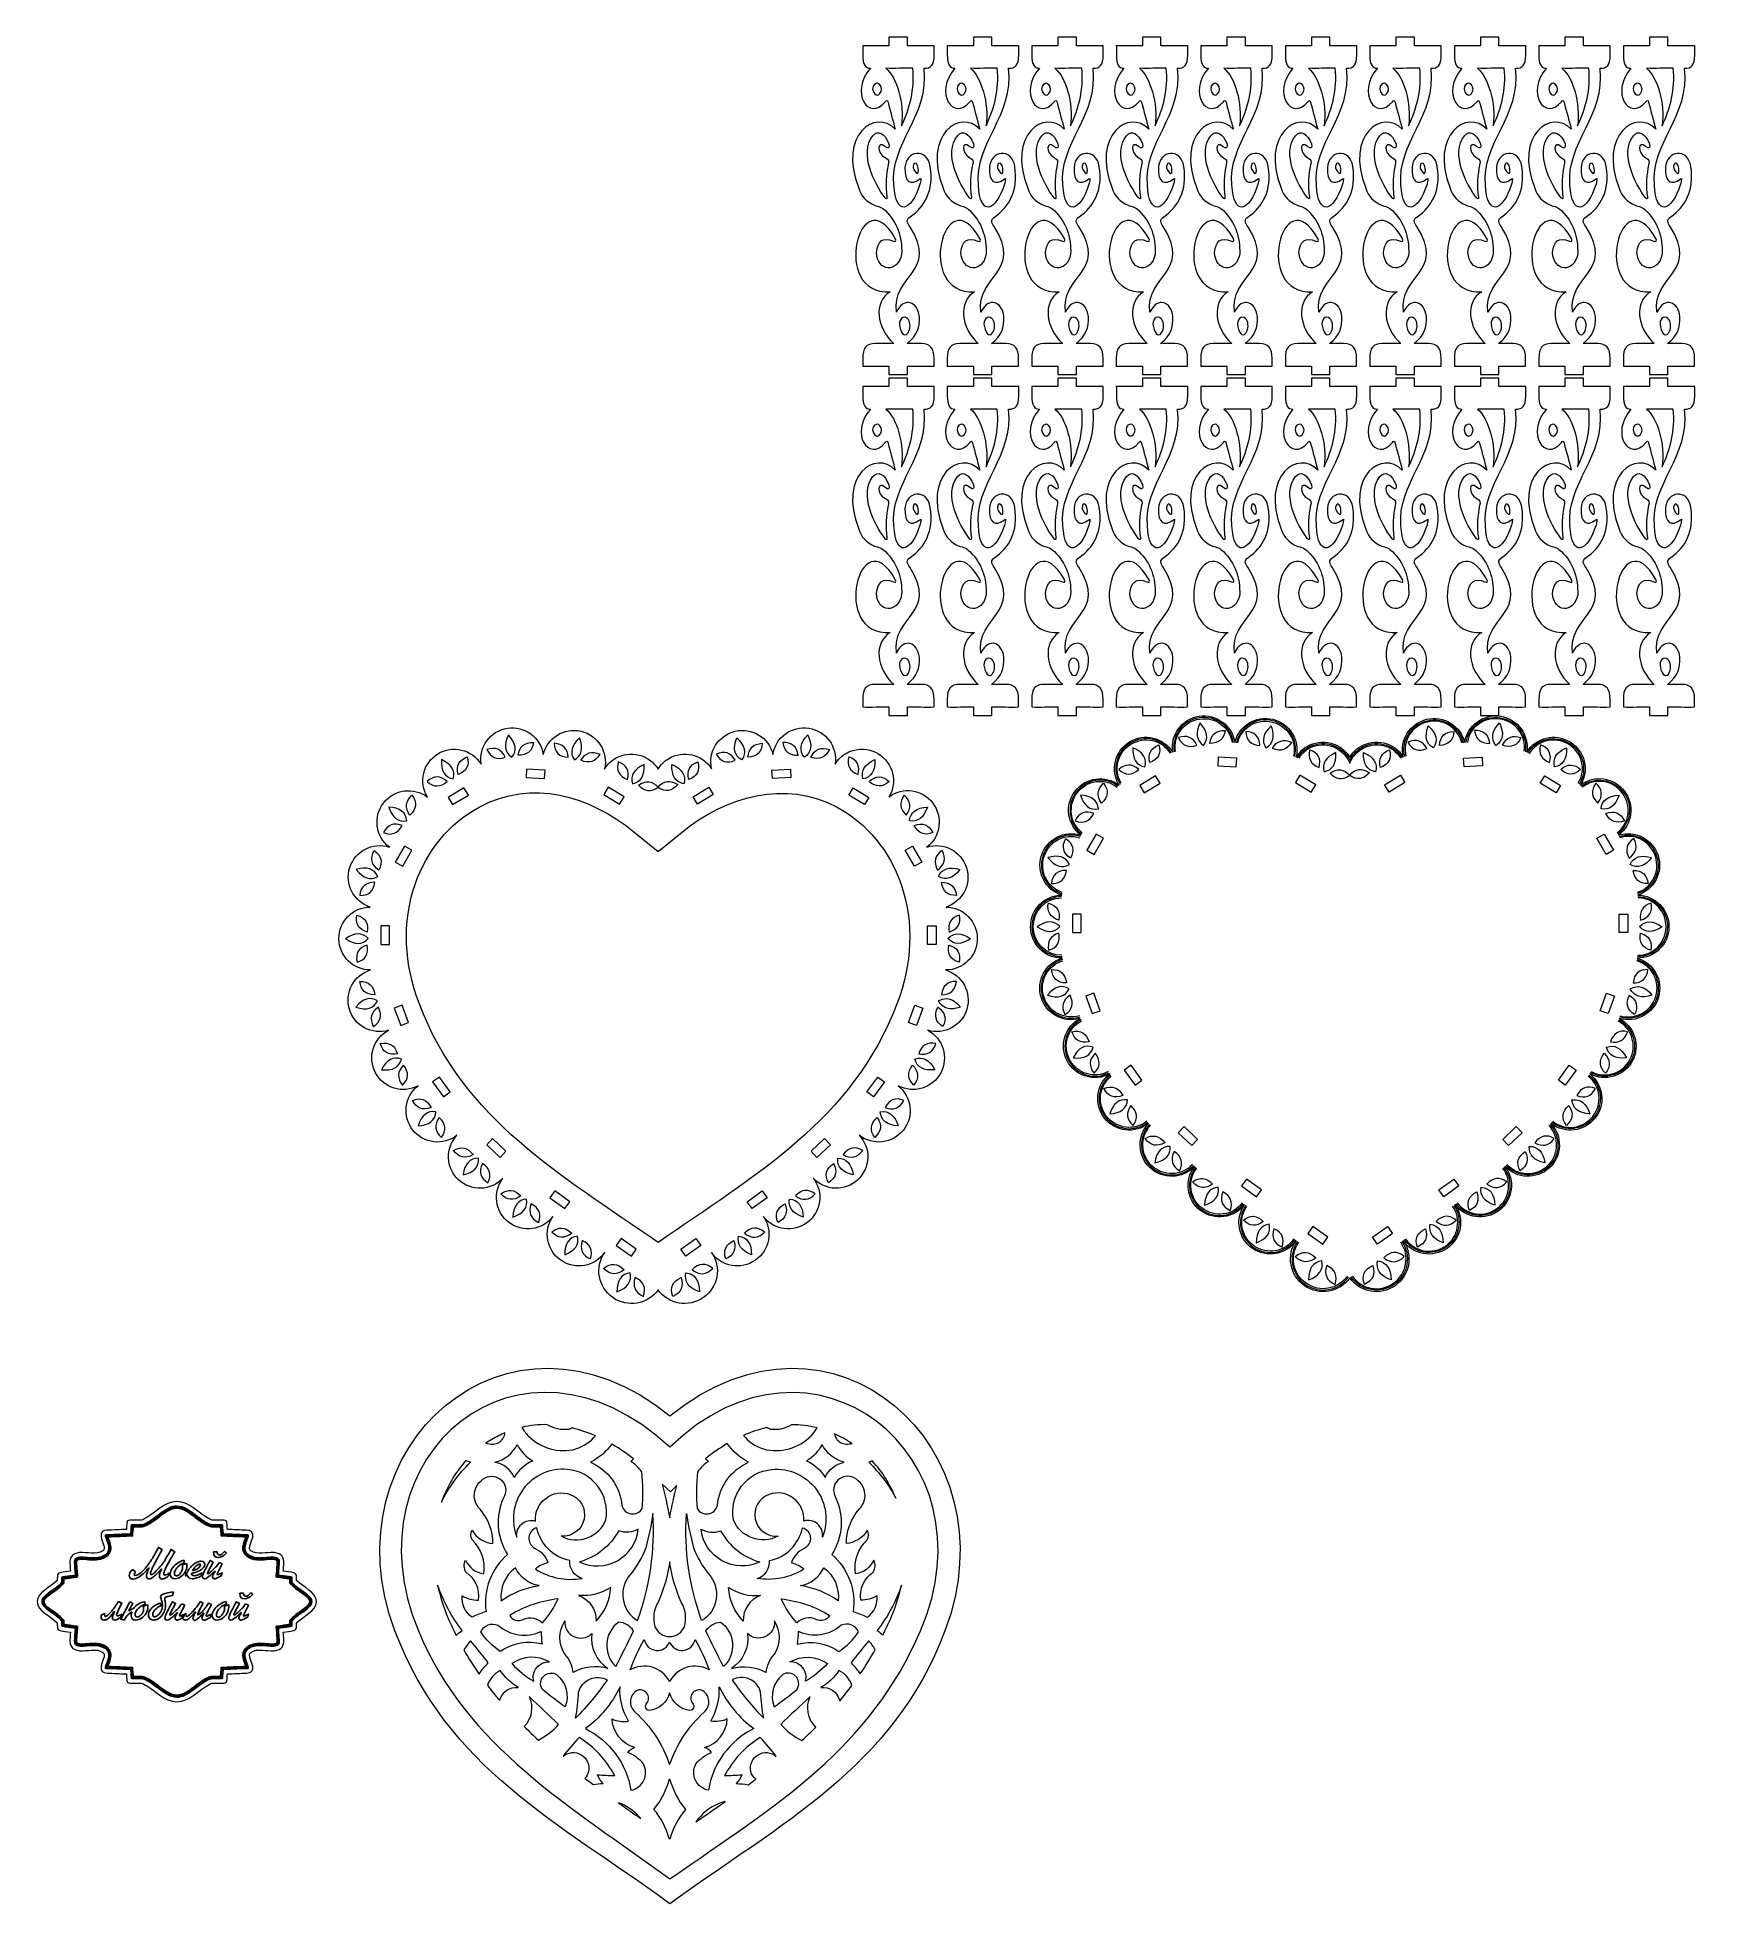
# Model space of a CAD drawing. Header units: millimetres. Extents: x -392 to 198, y -394 to 268.
import ezdxf

# ---------------------------------------------------------------- set-up
doc = ezdxf.new("R2010")
doc.units = ezdxf.units.MM
doc.header["$MEASUREMENT"] = 0
doc.layers.add('layer 1', color=7, linetype='Continuous')

msp = doc.modelspace()

# ---------------------------------------------------------------- linework, layer by layer
at = {"layer": 'layer 1', "color": 242, "lineweight": 9}
for points, knots in [([(-96.3326, 257.4404), (-98.1133, 257.4404), (-99.009, 258.7312), (-99.0044, 262.2983), (-99.0044, 262.2983), (-99.003, 263.3454), (-99.0024, 264.3934), (-99.0057, 265.4441), (-99.0057, 265.4441), (-99.0057, 265.4441), (-89.7401, 265.4323), (-89.7401, 265.4323), (-89.7401, 265.4323), (-89.7401, 265.4323), (-89.7401, 268.4439), (-89.7401, 268.4439), (-89.7401, 268.4439), (-89.7401, 268.4439), (-83.1663, 268.4439), (-83.1663, 268.4439), (-83.1663, 268.4439), (-83.1663, 268.4439), (-83.1663, 265.4441), (-83.1663, 265.4441), (-83.1663, 265.4441), (-80.3309, 265.4309), (-76.495, 265.4573), (-73.6596, 265.4441), (-73.6596, 265.4441), (-73.662, 264.3692), (-73.6588, 263.2942), (-73.6665, 262.2194), (-73.6665, 262.2194), (-73.6939, 258.3769), (-74.8497, 257.4404), (-77.2828, 257.4404), (-77.2828, 257.4404), (-75.2418, 240.5528), (-89.4404, 230.8905), (-87.9632, 216.0725), (-87.9632, 216.0725), (-87.4715, 204.5843), (-81.7867, 206.4689), (-78.7151, 216.2842), (-78.7151, 216.2842), (-78.5334, 216.8651), (-78.4849, 217.466), (-78.3698, 218.0569), (-78.3698, 218.0569), (-78.2862, 218.4597), (-78.4305, 218.4741), (-78.7495, 218.1892), (-78.7495, 218.1892), (-82.0112, 215.6531), (-84.2612, 216.986), (-84.0291, 222.2108), (-84.0291, 222.2108), (-83.7586, 228.3045), (-76.1159, 229.4249), (-75.0571, 222.5549), (-75.0571, 222.5549), (-73.7274, 213.9275), (-77.0724, 208.3344), (-82.1657, 204.7485), (-82.1657, 204.7485), (-83.7204, 203.807), (-83.3622, 202.6034), (-82.3383, 201.3089), (-82.3383, 201.3089), (-71.917, 184.8076), (-88.8258, 184.0756), (-87.1005, 170.8551), (-87.1005, 170.8551), (-84.2473, 176.6416), (-79.5568, 174.5585), (-78.9348, 169.3735), (-78.9348, 169.3735), (-78.7708, 165.3898), (-79.5992, 162.6425), (-83.3044, 159.7426), (-83.3044, 159.7426), (-80.1067, 159.7514), (-81.3191, 159.7072), (-78.1214, 159.716), (-78.1214, 159.716), (-75.1736, 159.716), (-73.6939, 158.0964), (-73.6964, 154.4992), (-73.6964, 154.4992), (-73.6963, 152.9769), (-73.7006, 153.2349), (-73.6939, 151.6993), (-73.6939, 151.6993), (-76.8571, 151.6816), (-80.0031, 151.717), (-83.1663, 151.6993), (-83.1663, 151.6993), (-83.172, 149.5252), (-83.1605, 150.873), (-83.1663, 148.6989), (-83.1663, 148.6989), (-85.3518, 148.6812), (-87.5547, 148.7166), (-89.7401, 148.6989), (-89.7401, 148.6989), (-89.7401, 150.8685), (-89.7401, 149.5297), (-89.7401, 151.6993), (-89.7401, 151.6993), (-92.8229, 151.7081), (-95.9231, 151.6905), (-99.0057, 151.6993), (-99.0057, 151.6993), (-99.0098, 152.644), (-99.0087, 153.5773), (-99.0081, 154.5072), (-99.0081, 154.5072), (-99.0057, 158.0637), (-97.8968, 159.716), (-94.6001, 159.716), (-94.6001, 159.716), (-90.9307, 159.7116), (-91.6843, 159.7073), (-88.015, 159.7029), (-88.015, 159.7029), (-94.2749, 165.3564), (-95.2194, 174.5587), (-89.3093, 178.1309), (-89.3093, 178.1309), (-110.7257, 176.7636), (-99.9724, 219.167), (-87.4631, 196.9824), (-87.4631, 196.9824), (-87.0158, 195.9738), (-87.3751, 195.8123), (-88.1705, 196.1093), (-88.1705, 196.1093), (-92.0112, 197.699), (-93.756, 195.944), (-94.192, 192.1007), (-94.192, 192.1007), (-93.7654, 185.1176), (-86.5784, 184.6903), (-85.2199, 191.4657), (-85.2199, 191.4657), (-85.0159, 197.5514), (-86.7969, 202.8075), (-91.0098, 206.9174), (-91.0098, 206.9174), (-92.0975, 208.0666), (-93.3978, 208.4271), (-94.8133, 208.8224), (-94.8133, 208.8224), (-97.7009, 210.0655), (-99.6095, 212.0593), (-100.4727, 214.8548), (-100.4727, 214.8548), (-107.9726, 234.0105), (-94.3216, 243.1127), (-87.4976, 235.81), (-87.4976, 235.81), (-88.3488, 239.0026), (-89.2, 242.1953), (-90.0512, 245.3879), (-90.0512, 245.3879), (-90.3468, 246.3895), (-90.5226, 246.1438), (-91.0173, 245.5467), (-91.0173, 245.5467), (-96.8608, 238.4953), (-103.8442, 248.733), (-96.3326, 257.4404)], [0, 0, 0, 0, 0.02272727, 0.02272727, 0.02272727, 0.02272727, 0.04545455, 0.04545455, 0.04545455, 0.04545455, 0.06818182, 0.06818182, 0.06818182, 0.06818182, 0.09090909, 0.09090909, 0.09090909, 0.09090909, 0.11363636, 0.11363636, 0.11363636, 0.11363636, 0.13636364, 0.13636364, 0.13636364, 0.13636364, 0.15909091, 0.15909091, 0.15909091, 0.15909091, 0.18181818, 0.18181818, 0.18181818, 0.18181818, 0.20454545, 0.20454545, 0.20454545, 0.20454545, 0.22727273, 0.22727273, 0.22727273, 0.22727273, 0.25, 0.25, 0.25, 0.25, 0.27272727, 0.27272727, 0.27272727, 0.27272727, 0.29545455, 0.29545455, 0.29545455, 0.29545455, 0.31818182, 0.31818182, 0.31818182, 0.31818182, 0.34090909, 0.34090909, 0.34090909, 0.34090909, 0.36363636, 0.36363636, 0.36363636, 0.36363636, 0.38636364, 0.38636364, 0.38636364, 0.38636364, 0.40909091, 0.40909091, 0.40909091, 0.40909091, 0.43181818, 0.43181818, 0.43181818, 0.43181818, 0.45454545, 0.45454545, 0.45454545, 0.45454545, 0.47727273, 0.47727273, 0.47727273, 0.47727273, 0.5, 0.5, 0.5, 0.5, 0.52272727, 0.52272727, 0.52272727, 0.52272727, 0.54545455, 0.54545455, 0.54545455, 0.54545455, 0.56818182, 0.56818182, 0.56818182, 0.56818182, 0.59090909, 0.59090909, 0.59090909, 0.59090909, 0.61363636, 0.61363636, 0.61363636, 0.61363636, 0.63636364, 0.63636364, 0.63636364, 0.63636364, 0.65909091, 0.65909091, 0.65909091, 0.65909091, 0.68181818, 0.68181818, 0.68181818, 0.68181818, 0.70454545, 0.70454545, 0.70454545, 0.70454545, 0.72727273, 0.72727273, 0.72727273, 0.72727273, 0.75, 0.75, 0.75, 0.75, 0.77272727, 0.77272727, 0.77272727, 0.77272727, 0.79545455, 0.79545455, 0.79545455, 0.79545455, 0.81818182, 0.81818182, 0.81818182, 0.81818182, 0.84090909, 0.84090909, 0.84090909, 0.84090909, 0.86363636, 0.86363636, 0.86363636, 0.86363636, 0.88636364, 0.88636364, 0.88636364, 0.88636364, 0.90909091, 0.90909091, 0.90909091, 0.90909091, 0.93181818, 0.93181818, 0.93181818, 0.93181818, 0.95454545, 0.95454545, 0.95454545, 0.95454545, 1, 1, 1, 1]), ([(-66.3326, 257.4404), (-68.1133, 257.4404), (-69.009, 258.7312), (-69.0044, 262.2983), (-69.0044, 262.2983), (-69.003, 263.3454), (-69.0024, 264.3934), (-69.0057, 265.4441), (-69.0057, 265.4441), (-69.0057, 265.4441), (-59.7401, 265.4323), (-59.7401, 265.4323), (-59.7401, 265.4323), (-59.7401, 265.4323), (-59.7401, 268.4439), (-59.7401, 268.4439), (-59.7401, 268.4439), (-59.7401, 268.4439), (-53.1663, 268.4439), (-53.1663, 268.4439), (-53.1663, 268.4439), (-53.1663, 268.4439), (-53.1663, 265.4441), (-53.1663, 265.4441), (-53.1663, 265.4441), (-50.3309, 265.4309), (-46.495, 265.4573), (-43.6596, 265.4441), (-43.6596, 265.4441), (-43.662, 264.3692), (-43.6588, 263.2942), (-43.6665, 262.2194), (-43.6665, 262.2194), (-43.6939, 258.3769), (-44.8497, 257.4404), (-47.2828, 257.4404), (-47.2828, 257.4404), (-45.2418, 240.5528), (-59.4404, 230.8905), (-57.9632, 216.0725), (-57.9632, 216.0725), (-57.4715, 204.5843), (-51.7867, 206.4689), (-48.7151, 216.2842), (-48.7151, 216.2842), (-48.5334, 216.8651), (-48.4849, 217.466), (-48.3698, 218.0569), (-48.3698, 218.0569), (-48.2862, 218.4597), (-48.4305, 218.4741), (-48.7495, 218.1892), (-48.7495, 218.1892), (-52.0112, 215.6531), (-54.2612, 216.986), (-54.0291, 222.2108), (-54.0291, 222.2108), (-53.7586, 228.3045), (-46.1159, 229.4249), (-45.0571, 222.5549), (-45.0571, 222.5549), (-43.7274, 213.9275), (-47.0724, 208.3344), (-52.1657, 204.7485), (-52.1657, 204.7485), (-53.7204, 203.807), (-53.3622, 202.6034), (-52.3383, 201.3089), (-52.3383, 201.3089), (-41.917, 184.8076), (-58.8258, 184.0756), (-57.1005, 170.8551), (-57.1005, 170.8551), (-54.2473, 176.6416), (-49.5568, 174.5585), (-48.9348, 169.3735), (-48.9348, 169.3735), (-48.7708, 165.3898), (-49.5992, 162.6425), (-53.3044, 159.7426), (-53.3044, 159.7426), (-50.1067, 159.7514), (-51.3191, 159.7072), (-48.1214, 159.716), (-48.1214, 159.716), (-45.1736, 159.716), (-43.6939, 158.0964), (-43.6964, 154.4992), (-43.6964, 154.4992), (-43.6963, 152.9769), (-43.7006, 153.2349), (-43.6939, 151.6993), (-43.6939, 151.6993), (-46.8571, 151.6816), (-50.0031, 151.717), (-53.1663, 151.6993), (-53.1663, 151.6993), (-53.172, 149.5252), (-53.1605, 150.873), (-53.1663, 148.6989), (-53.1663, 148.6989), (-55.3518, 148.6812), (-57.5547, 148.7166), (-59.7401, 148.6989), (-59.7401, 148.6989), (-59.7401, 150.8685), (-59.7401, 149.5297), (-59.7401, 151.6993), (-59.7401, 151.6993), (-62.8229, 151.7081), (-65.9231, 151.6905), (-69.0057, 151.6993), (-69.0057, 151.6993), (-69.0098, 152.644), (-69.0087, 153.5773), (-69.0081, 154.5072), (-69.0081, 154.5072), (-69.0057, 158.0637), (-67.8968, 159.716), (-64.6001, 159.716), (-64.6001, 159.716), (-60.9307, 159.7116), (-61.6843, 159.7073), (-58.015, 159.7029), (-58.015, 159.7029), (-64.2749, 165.3564), (-65.2194, 174.5587), (-59.3093, 178.1309), (-59.3093, 178.1309), (-80.7257, 176.7636), (-69.9724, 219.167), (-57.4631, 196.9824), (-57.4631, 196.9824), (-57.0158, 195.9738), (-57.3751, 195.8123), (-58.1705, 196.1093), (-58.1705, 196.1093), (-62.0112, 197.699), (-63.756, 195.944), (-64.192, 192.1007), (-64.192, 192.1007), (-63.7654, 185.1176), (-56.5784, 184.6903), (-55.2199, 191.4657), (-55.2199, 191.4657), (-55.0159, 197.5514), (-56.7969, 202.8075), (-61.0098, 206.9174), (-61.0098, 206.9174), (-62.0975, 208.0666), (-63.3978, 208.4271), (-64.8133, 208.8224), (-64.8133, 208.8224), (-67.7009, 210.0655), (-69.6095, 212.0593), (-70.4727, 214.8548), (-70.4727, 214.8548), (-77.9726, 234.0105), (-64.3216, 243.1127), (-57.4976, 235.81), (-57.4976, 235.81), (-58.3488, 239.0026), (-59.2, 242.1953), (-60.0512, 245.3879), (-60.0512, 245.3879), (-60.3468, 246.3895), (-60.5226, 246.1438), (-61.0173, 245.5467), (-61.0173, 245.5467), (-66.8608, 238.4953), (-73.8442, 248.733), (-66.3326, 257.4404)], [0, 0, 0, 0, 0.02272727, 0.02272727, 0.02272727, 0.02272727, 0.04545455, 0.04545455, 0.04545455, 0.04545455, 0.06818182, 0.06818182, 0.06818182, 0.06818182, 0.09090909, 0.09090909, 0.09090909, 0.09090909, 0.11363636, 0.11363636, 0.11363636, 0.11363636, 0.13636364, 0.13636364, 0.13636364, 0.13636364, 0.15909091, 0.15909091, 0.15909091, 0.15909091, 0.18181818, 0.18181818, 0.18181818, 0.18181818, 0.20454545, 0.20454545, 0.20454545, 0.20454545, 0.22727273, 0.22727273, 0.22727273, 0.22727273, 0.25, 0.25, 0.25, 0.25, 0.27272727, 0.27272727, 0.27272727, 0.27272727, 0.29545455, 0.29545455, 0.29545455, 0.29545455, 0.31818182, 0.31818182, 0.31818182, 0.31818182, 0.34090909, 0.34090909, 0.34090909, 0.34090909, 0.36363636, 0.36363636, 0.36363636, 0.36363636, 0.38636364, 0.38636364, 0.38636364, 0.38636364, 0.40909091, 0.40909091, 0.40909091, 0.40909091, 0.43181818, 0.43181818, 0.43181818, 0.43181818, 0.45454545, 0.45454545, 0.45454545, 0.45454545, 0.47727273, 0.47727273, 0.47727273, 0.47727273, 0.5, 0.5, 0.5, 0.5, 0.52272727, 0.52272727, 0.52272727, 0.52272727, 0.54545455, 0.54545455, 0.54545455, 0.54545455, 0.56818182, 0.56818182, 0.56818182, 0.56818182, 0.59090909, 0.59090909, 0.59090909, 0.59090909, 0.61363636, 0.61363636, 0.61363636, 0.61363636, 0.63636364, 0.63636364, 0.63636364, 0.63636364, 0.65909091, 0.65909091, 0.65909091, 0.65909091, 0.68181818, 0.68181818, 0.68181818, 0.68181818, 0.70454545, 0.70454545, 0.70454545, 0.70454545, 0.72727273, 0.72727273, 0.72727273, 0.72727273, 0.75, 0.75, 0.75, 0.75, 0.77272727, 0.77272727, 0.77272727, 0.77272727, 0.79545455, 0.79545455, 0.79545455, 0.79545455, 0.81818182, 0.81818182, 0.81818182, 0.81818182, 0.84090909, 0.84090909, 0.84090909, 0.84090909, 0.86363636, 0.86363636, 0.86363636, 0.86363636, 0.88636364, 0.88636364, 0.88636364, 0.88636364, 0.90909091, 0.90909091, 0.90909091, 0.90909091, 0.93181818, 0.93181818, 0.93181818, 0.93181818, 0.95454545, 0.95454545, 0.95454545, 0.95454545, 1, 1, 1, 1]), ([(-36.3326, 257.4404), (-38.1133, 257.4404), (-39.009, 258.7312), (-39.0044, 262.2983), (-39.0044, 262.2983), (-39.003, 263.3454), (-39.0024, 264.3934), (-39.0057, 265.4441), (-39.0057, 265.4441), (-39.0057, 265.4441), (-29.7401, 265.4323), (-29.7401, 265.4323), (-29.7401, 265.4323), (-29.7401, 265.4323), (-29.7401, 268.4439), (-29.7401, 268.4439), (-29.7401, 268.4439), (-29.7401, 268.4439), (-23.1663, 268.4439), (-23.1663, 268.4439), (-23.1663, 268.4439), (-23.1663, 268.4439), (-23.1663, 265.4441), (-23.1663, 265.4441), (-23.1663, 265.4441), (-20.3309, 265.4309), (-16.495, 265.4573), (-13.6596, 265.4441), (-13.6596, 265.4441), (-13.662, 264.3692), (-13.6588, 263.2942), (-13.6665, 262.2194), (-13.6665, 262.2194), (-13.6939, 258.3769), (-14.8497, 257.4404), (-17.2828, 257.4404), (-17.2828, 257.4404), (-15.2418, 240.5528), (-29.4404, 230.8905), (-27.9632, 216.0725), (-27.9632, 216.0725), (-27.4715, 204.5843), (-21.7867, 206.4689), (-18.7151, 216.2842), (-18.7151, 216.2842), (-18.5334, 216.8651), (-18.4849, 217.466), (-18.3698, 218.0569), (-18.3698, 218.0569), (-18.2862, 218.4597), (-18.4305, 218.4741), (-18.7495, 218.1892), (-18.7495, 218.1892), (-22.0112, 215.6531), (-24.2612, 216.986), (-24.0291, 222.2108), (-24.0291, 222.2108), (-23.7586, 228.3045), (-16.1159, 229.4249), (-15.0571, 222.5549), (-15.0571, 222.5549), (-13.7274, 213.9275), (-17.0724, 208.3344), (-22.1657, 204.7485), (-22.1657, 204.7485), (-23.7204, 203.807), (-23.3622, 202.6034), (-22.3383, 201.3089), (-22.3383, 201.3089), (-11.917, 184.8076), (-28.8258, 184.0756), (-27.1005, 170.8551), (-27.1005, 170.8551), (-24.2473, 176.6416), (-19.5568, 174.5585), (-18.9348, 169.3735), (-18.9348, 169.3735), (-18.7708, 165.3898), (-19.5992, 162.6425), (-23.3044, 159.7426), (-23.3044, 159.7426), (-20.1067, 159.7514), (-21.3191, 159.7072), (-18.1214, 159.716), (-18.1214, 159.716), (-15.1736, 159.716), (-13.6939, 158.0964), (-13.6964, 154.4992), (-13.6964, 154.4992), (-13.6963, 152.9769), (-13.7006, 153.2349), (-13.6939, 151.6993), (-13.6939, 151.6993), (-16.8571, 151.6816), (-20.0031, 151.717), (-23.1663, 151.6993), (-23.1663, 151.6993), (-23.172, 149.5252), (-23.1605, 150.873), (-23.1663, 148.6989), (-23.1663, 148.6989), (-25.3518, 148.6812), (-27.5547, 148.7166), (-29.7401, 148.6989), (-29.7401, 148.6989), (-29.7401, 150.8685), (-29.7401, 149.5297), (-29.7401, 151.6993), (-29.7401, 151.6993), (-32.8229, 151.7081), (-35.9231, 151.6905), (-39.0057, 151.6993), (-39.0057, 151.6993), (-39.0098, 152.644), (-39.0087, 153.5773), (-39.0081, 154.5072), (-39.0081, 154.5072), (-39.0057, 158.0637), (-37.8968, 159.716), (-34.6001, 159.716), (-34.6001, 159.716), (-30.9307, 159.7116), (-31.6843, 159.7073), (-28.015, 159.7029), (-28.015, 159.7029), (-34.2749, 165.3564), (-35.2194, 174.5587), (-29.3093, 178.1309), (-29.3093, 178.1309), (-50.7257, 176.7636), (-39.9724, 219.167), (-27.4631, 196.9824), (-27.4631, 196.9824), (-27.0158, 195.9738), (-27.3751, 195.8123), (-28.1705, 196.1093), (-28.1705, 196.1093), (-32.0112, 197.699), (-33.756, 195.944), (-34.192, 192.1007), (-34.192, 192.1007), (-33.7654, 185.1176), (-26.5784, 184.6903), (-25.2199, 191.4657), (-25.2199, 191.4657), (-25.0159, 197.5514), (-26.7969, 202.8075), (-31.0098, 206.9174), (-31.0098, 206.9174), (-32.0975, 208.0666), (-33.3978, 208.4271), (-34.8133, 208.8224), (-34.8133, 208.8224), (-37.7009, 210.0655), (-39.6095, 212.0593), (-40.4727, 214.8548), (-40.4727, 214.8548), (-47.9726, 234.0105), (-34.3216, 243.1127), (-27.4976, 235.81), (-27.4976, 235.81), (-28.3488, 239.0026), (-29.2, 242.1953), (-30.0512, 245.3879), (-30.0512, 245.3879), (-30.3468, 246.3895), (-30.5226, 246.1438), (-31.0173, 245.5467), (-31.0173, 245.5467), (-36.8608, 238.4953), (-43.8442, 248.733), (-36.3326, 257.4404)], [0, 0, 0, 0, 0.02272727, 0.02272727, 0.02272727, 0.02272727, 0.04545455, 0.04545455, 0.04545455, 0.04545455, 0.06818182, 0.06818182, 0.06818182, 0.06818182, 0.09090909, 0.09090909, 0.09090909, 0.09090909, 0.11363636, 0.11363636, 0.11363636, 0.11363636, 0.13636364, 0.13636364, 0.13636364, 0.13636364, 0.15909091, 0.15909091, 0.15909091, 0.15909091, 0.18181818, 0.18181818, 0.18181818, 0.18181818, 0.20454545, 0.20454545, 0.20454545, 0.20454545, 0.22727273, 0.22727273, 0.22727273, 0.22727273, 0.25, 0.25, 0.25, 0.25, 0.27272727, 0.27272727, 0.27272727, 0.27272727, 0.29545455, 0.29545455, 0.29545455, 0.29545455, 0.31818182, 0.31818182, 0.31818182, 0.31818182, 0.34090909, 0.34090909, 0.34090909, 0.34090909, 0.36363636, 0.36363636, 0.36363636, 0.36363636, 0.38636364, 0.38636364, 0.38636364, 0.38636364, 0.40909091, 0.40909091, 0.40909091, 0.40909091, 0.43181818, 0.43181818, 0.43181818, 0.43181818, 0.45454545, 0.45454545, 0.45454545, 0.45454545, 0.47727273, 0.47727273, 0.47727273, 0.47727273, 0.5, 0.5, 0.5, 0.5, 0.52272727, 0.52272727, 0.52272727, 0.52272727, 0.54545455, 0.54545455, 0.54545455, 0.54545455, 0.56818182, 0.56818182, 0.56818182, 0.56818182, 0.59090909, 0.59090909, 0.59090909, 0.59090909, 0.61363636, 0.61363636, 0.61363636, 0.61363636, 0.63636364, 0.63636364, 0.63636364, 0.63636364, 0.65909091, 0.65909091, 0.65909091, 0.65909091, 0.68181818, 0.68181818, 0.68181818, 0.68181818, 0.70454545, 0.70454545, 0.70454545, 0.70454545, 0.72727273, 0.72727273, 0.72727273, 0.72727273, 0.75, 0.75, 0.75, 0.75, 0.77272727, 0.77272727, 0.77272727, 0.77272727, 0.79545455, 0.79545455, 0.79545455, 0.79545455, 0.81818182, 0.81818182, 0.81818182, 0.81818182, 0.84090909, 0.84090909, 0.84090909, 0.84090909, 0.86363636, 0.86363636, 0.86363636, 0.86363636, 0.88636364, 0.88636364, 0.88636364, 0.88636364, 0.90909091, 0.90909091, 0.90909091, 0.90909091, 0.93181818, 0.93181818, 0.93181818, 0.93181818, 0.95454545, 0.95454545, 0.95454545, 0.95454545, 1, 1, 1, 1]), ([(-6.3326, 257.4404), (-8.1133, 257.4404), (-9.009, 258.7312), (-9.0044, 262.2983), (-9.0044, 262.2983), (-9.003, 263.3454), (-9.0024, 264.3934), (-9.0057, 265.4441), (-9.0057, 265.4441), (-9.0057, 265.4441), (0.2599, 265.4323), (0.2599, 265.4323), (0.2599, 265.4323), (0.2599, 265.4323), (0.2599, 268.4439), (0.2599, 268.4439), (0.2599, 268.4439), (0.2599, 268.4439), (6.8337, 268.4439), (6.8337, 268.4439), (6.8337, 268.4439), (6.8337, 268.4439), (6.8337, 265.4441), (6.8337, 265.4441), (6.8337, 265.4441), (9.6691, 265.4309), (13.505, 265.4573), (16.3404, 265.4441), (16.3404, 265.4441), (16.338, 264.3692), (16.3412, 263.2942), (16.3335, 262.2194), (16.3335, 262.2194), (16.3061, 258.3769), (15.1503, 257.4404), (12.7172, 257.4404), (12.7172, 257.4404), (14.7582, 240.5528), (0.5596, 230.8905), (2.0368, 216.0725), (2.0368, 216.0725), (2.5285, 204.5843), (8.2133, 206.4689), (11.2849, 216.2842), (11.2849, 216.2842), (11.4666, 216.8651), (11.5151, 217.466), (11.6302, 218.0569), (11.6302, 218.0569), (11.7138, 218.4597), (11.5695, 218.4741), (11.2505, 218.1892), (11.2505, 218.1892), (7.9888, 215.6531), (5.7388, 216.986), (5.9709, 222.2108), (5.9709, 222.2108), (6.2414, 228.3045), (13.8841, 229.4249), (14.9429, 222.5549), (14.9429, 222.5549), (16.2726, 213.9275), (12.9276, 208.3344), (7.8343, 204.7485), (7.8343, 204.7485), (6.2796, 203.807), (6.6378, 202.6034), (7.6617, 201.3089), (7.6617, 201.3089), (18.083, 184.8076), (1.1742, 184.0756), (2.8995, 170.8551), (2.8995, 170.8551), (5.7527, 176.6416), (10.4432, 174.5585), (11.0652, 169.3735), (11.0652, 169.3735), (11.2292, 165.3898), (10.4008, 162.6425), (6.6956, 159.7426), (6.6956, 159.7426), (9.8933, 159.7514), (8.6809, 159.7072), (11.8786, 159.716), (11.8786, 159.716), (14.8264, 159.716), (16.3061, 158.0964), (16.3036, 154.4992), (16.3036, 154.4992), (16.3037, 152.9769), (16.2994, 153.2349), (16.3061, 151.6993), (16.3061, 151.6993), (13.1429, 151.6816), (9.9969, 151.717), (6.8337, 151.6993), (6.8337, 151.6993), (6.828, 149.5252), (6.8395, 150.873), (6.8337, 148.6989), (6.8337, 148.6989), (4.6482, 148.6812), (2.4453, 148.7166), (0.2599, 148.6989), (0.2599, 148.6989), (0.2599, 150.8685), (0.2599, 149.5297), (0.2599, 151.6993), (0.2599, 151.6993), (-2.8229, 151.7081), (-5.9231, 151.6905), (-9.0057, 151.6993), (-9.0057, 151.6993), (-9.0098, 152.644), (-9.0087, 153.5773), (-9.0081, 154.5072), (-9.0081, 154.5072), (-9.0057, 158.0637), (-7.8968, 159.716), (-4.6001, 159.716), (-4.6001, 159.716), (-0.9307, 159.7116), (-1.6843, 159.7073), (1.985, 159.7029), (1.985, 159.7029), (-4.2749, 165.3564), (-5.2194, 174.5587), (0.6907, 178.1309), (0.6907, 178.1309), (-20.7257, 176.7636), (-9.9724, 219.167), (2.5369, 196.9824), (2.5369, 196.9824), (2.9842, 195.9738), (2.6249, 195.8123), (1.8295, 196.1093), (1.8295, 196.1093), (-2.0112, 197.699), (-3.756, 195.944), (-4.192, 192.1007), (-4.192, 192.1007), (-3.7654, 185.1176), (3.4216, 184.6903), (4.7801, 191.4657), (4.7801, 191.4657), (4.9841, 197.5514), (3.2031, 202.8075), (-1.0098, 206.9174), (-1.0098, 206.9174), (-2.0975, 208.0666), (-3.3978, 208.4271), (-4.8133, 208.8224), (-4.8133, 208.8224), (-7.7009, 210.0655), (-9.6095, 212.0593), (-10.4727, 214.8548), (-10.4727, 214.8548), (-17.9726, 234.0105), (-4.3216, 243.1127), (2.5024, 235.81), (2.5024, 235.81), (1.6512, 239.0026), (0.8, 242.1953), (-0.0512, 245.3879), (-0.0512, 245.3879), (-0.3468, 246.3895), (-0.5226, 246.1438), (-1.0173, 245.5467), (-1.0173, 245.5467), (-6.8608, 238.4953), (-13.8442, 248.733), (-6.3326, 257.4404)], [0, 0, 0, 0, 0.02272727, 0.02272727, 0.02272727, 0.02272727, 0.04545455, 0.04545455, 0.04545455, 0.04545455, 0.06818182, 0.06818182, 0.06818182, 0.06818182, 0.09090909, 0.09090909, 0.09090909, 0.09090909, 0.11363636, 0.11363636, 0.11363636, 0.11363636, 0.13636364, 0.13636364, 0.13636364, 0.13636364, 0.15909091, 0.15909091, 0.15909091, 0.15909091, 0.18181818, 0.18181818, 0.18181818, 0.18181818, 0.20454545, 0.20454545, 0.20454545, 0.20454545, 0.22727273, 0.22727273, 0.22727273, 0.22727273, 0.25, 0.25, 0.25, 0.25, 0.27272727, 0.27272727, 0.27272727, 0.27272727, 0.29545455, 0.29545455, 0.29545455, 0.29545455, 0.31818182, 0.31818182, 0.31818182, 0.31818182, 0.34090909, 0.34090909, 0.34090909, 0.34090909, 0.36363636, 0.36363636, 0.36363636, 0.36363636, 0.38636364, 0.38636364, 0.38636364, 0.38636364, 0.40909091, 0.40909091, 0.40909091, 0.40909091, 0.43181818, 0.43181818, 0.43181818, 0.43181818, 0.45454545, 0.45454545, 0.45454545, 0.45454545, 0.47727273, 0.47727273, 0.47727273, 0.47727273, 0.5, 0.5, 0.5, 0.5, 0.52272727, 0.52272727, 0.52272727, 0.52272727, 0.54545455, 0.54545455, 0.54545455, 0.54545455, 0.56818182, 0.56818182, 0.56818182, 0.56818182, 0.59090909, 0.59090909, 0.59090909, 0.59090909, 0.61363636, 0.61363636, 0.61363636, 0.61363636, 0.63636364, 0.63636364, 0.63636364, 0.63636364, 0.65909091, 0.65909091, 0.65909091, 0.65909091, 0.68181818, 0.68181818, 0.68181818, 0.68181818, 0.70454545, 0.70454545, 0.70454545, 0.70454545, 0.72727273, 0.72727273, 0.72727273, 0.72727273, 0.75, 0.75, 0.75, 0.75, 0.77272727, 0.77272727, 0.77272727, 0.77272727, 0.79545455, 0.79545455, 0.79545455, 0.79545455, 0.81818182, 0.81818182, 0.81818182, 0.81818182, 0.84090909, 0.84090909, 0.84090909, 0.84090909, 0.86363636, 0.86363636, 0.86363636, 0.86363636, 0.88636364, 0.88636364, 0.88636364, 0.88636364, 0.90909091, 0.90909091, 0.90909091, 0.90909091, 0.93181818, 0.93181818, 0.93181818, 0.93181818, 0.95454545, 0.95454545, 0.95454545, 0.95454545, 1, 1, 1, 1]), ([(23.6674, 257.4404), (21.8867, 257.4404), (20.991, 258.7312), (20.9956, 262.2983), (20.9956, 262.2983), (20.997, 263.3454), (20.9976, 264.3934), (20.9943, 265.4441), (20.9943, 265.4441), (20.9943, 265.4441), (30.2599, 265.4323), (30.2599, 265.4323), (30.2599, 265.4323), (30.2599, 265.4323), (30.2599, 268.4439), (30.2599, 268.4439), (30.2599, 268.4439), (30.2599, 268.4439), (36.8337, 268.4439), (36.8337, 268.4439), (36.8337, 268.4439), (36.8337, 268.4439), (36.8337, 265.4441), (36.8337, 265.4441), (36.8337, 265.4441), (39.6691, 265.4309), (43.505, 265.4573), (46.3404, 265.4441), (46.3404, 265.4441), (46.338, 264.3692), (46.3412, 263.2942), (46.3335, 262.2194), (46.3335, 262.2194), (46.3061, 258.3769), (45.1503, 257.4404), (42.7172, 257.4404), (42.7172, 257.4404), (44.7582, 240.5528), (30.5596, 230.8905), (32.0368, 216.0725), (32.0368, 216.0725), (32.5285, 204.5843), (38.2133, 206.4689), (41.2849, 216.2842), (41.2849, 216.2842), (41.4666, 216.8651), (41.5151, 217.466), (41.6302, 218.0569), (41.6302, 218.0569), (41.7138, 218.4597), (41.5695, 218.4741), (41.2505, 218.1892), (41.2505, 218.1892), (37.9888, 215.6531), (35.7388, 216.986), (35.9709, 222.2108), (35.9709, 222.2108), (36.2414, 228.3045), (43.8841, 229.4249), (44.9429, 222.5549), (44.9429, 222.5549), (46.2726, 213.9275), (42.9276, 208.3344), (37.8343, 204.7485), (37.8343, 204.7485), (36.2796, 203.807), (36.6378, 202.6034), (37.6617, 201.3089), (37.6617, 201.3089), (48.083, 184.8076), (31.1742, 184.0756), (32.8995, 170.8551), (32.8995, 170.8551), (35.7527, 176.6416), (40.4432, 174.5585), (41.0652, 169.3735), (41.0652, 169.3735), (41.2292, 165.3898), (40.4008, 162.6425), (36.6956, 159.7426), (36.6956, 159.7426), (39.8933, 159.7514), (38.6809, 159.7072), (41.8786, 159.716), (41.8786, 159.716), (44.8264, 159.716), (46.3061, 158.0964), (46.3036, 154.4992), (46.3036, 154.4992), (46.3037, 152.9769), (46.2994, 153.2349), (46.3061, 151.6993), (46.3061, 151.6993), (43.1429, 151.6816), (39.9969, 151.717), (36.8337, 151.6993), (36.8337, 151.6993), (36.828, 149.5252), (36.8395, 150.873), (36.8337, 148.6989), (36.8337, 148.6989), (34.6482, 148.6812), (32.4453, 148.7166), (30.2599, 148.6989), (30.2599, 148.6989), (30.2599, 150.8685), (30.2599, 149.5297), (30.2599, 151.6993), (30.2599, 151.6993), (27.1771, 151.7081), (24.0769, 151.6905), (20.9943, 151.6993), (20.9943, 151.6993), (20.9902, 152.644), (20.9913, 153.5773), (20.9919, 154.5072), (20.9919, 154.5072), (20.9943, 158.0637), (22.1032, 159.716), (25.3999, 159.716), (25.3999, 159.716), (29.0693, 159.7116), (28.3157, 159.7073), (31.985, 159.7029), (31.985, 159.7029), (25.7251, 165.3564), (24.7806, 174.5587), (30.6907, 178.1309), (30.6907, 178.1309), (9.2743, 176.7636), (20.0276, 219.167), (32.5369, 196.9824), (32.5369, 196.9824), (32.9842, 195.9738), (32.6249, 195.8123), (31.8295, 196.1093), (31.8295, 196.1093), (27.9888, 197.699), (26.244, 195.944), (25.808, 192.1007), (25.808, 192.1007), (26.2346, 185.1176), (33.4216, 184.6903), (34.7801, 191.4657), (34.7801, 191.4657), (34.9841, 197.5514), (33.2031, 202.8075), (28.9902, 206.9174), (28.9902, 206.9174), (27.9025, 208.0666), (26.6022, 208.4271), (25.1867, 208.8224), (25.1867, 208.8224), (22.2991, 210.0655), (20.3905, 212.0593), (19.5273, 214.8548), (19.5273, 214.8548), (12.0274, 234.0105), (25.6784, 243.1127), (32.5024, 235.81), (32.5024, 235.81), (31.6512, 239.0026), (30.8, 242.1953), (29.9488, 245.3879), (29.9488, 245.3879), (29.6532, 246.3895), (29.4774, 246.1438), (28.9827, 245.5467), (28.9827, 245.5467), (23.1392, 238.4953), (16.1558, 248.733), (23.6674, 257.4404)], [0, 0, 0, 0, 0.02272727, 0.02272727, 0.02272727, 0.02272727, 0.04545455, 0.04545455, 0.04545455, 0.04545455, 0.06818182, 0.06818182, 0.06818182, 0.06818182, 0.09090909, 0.09090909, 0.09090909, 0.09090909, 0.11363636, 0.11363636, 0.11363636, 0.11363636, 0.13636364, 0.13636364, 0.13636364, 0.13636364, 0.15909091, 0.15909091, 0.15909091, 0.15909091, 0.18181818, 0.18181818, 0.18181818, 0.18181818, 0.20454545, 0.20454545, 0.20454545, 0.20454545, 0.22727273, 0.22727273, 0.22727273, 0.22727273, 0.25, 0.25, 0.25, 0.25, 0.27272727, 0.27272727, 0.27272727, 0.27272727, 0.29545455, 0.29545455, 0.29545455, 0.29545455, 0.31818182, 0.31818182, 0.31818182, 0.31818182, 0.34090909, 0.34090909, 0.34090909, 0.34090909, 0.36363636, 0.36363636, 0.36363636, 0.36363636, 0.38636364, 0.38636364, 0.38636364, 0.38636364, 0.40909091, 0.40909091, 0.40909091, 0.40909091, 0.43181818, 0.43181818, 0.43181818, 0.43181818, 0.45454545, 0.45454545, 0.45454545, 0.45454545, 0.47727273, 0.47727273, 0.47727273, 0.47727273, 0.5, 0.5, 0.5, 0.5, 0.52272727, 0.52272727, 0.52272727, 0.52272727, 0.54545455, 0.54545455, 0.54545455, 0.54545455, 0.56818182, 0.56818182, 0.56818182, 0.56818182, 0.59090909, 0.59090909, 0.59090909, 0.59090909, 0.61363636, 0.61363636, 0.61363636, 0.61363636, 0.63636364, 0.63636364, 0.63636364, 0.63636364, 0.65909091, 0.65909091, 0.65909091, 0.65909091, 0.68181818, 0.68181818, 0.68181818, 0.68181818, 0.70454545, 0.70454545, 0.70454545, 0.70454545, 0.72727273, 0.72727273, 0.72727273, 0.72727273, 0.75, 0.75, 0.75, 0.75, 0.77272727, 0.77272727, 0.77272727, 0.77272727, 0.79545455, 0.79545455, 0.79545455, 0.79545455, 0.81818182, 0.81818182, 0.81818182, 0.81818182, 0.84090909, 0.84090909, 0.84090909, 0.84090909, 0.86363636, 0.86363636, 0.86363636, 0.86363636, 0.88636364, 0.88636364, 0.88636364, 0.88636364, 0.90909091, 0.90909091, 0.90909091, 0.90909091, 0.93181818, 0.93181818, 0.93181818, 0.93181818, 0.95454545, 0.95454545, 0.95454545, 0.95454545, 1, 1, 1, 1]), ([(53.6674, 257.4404), (51.8867, 257.4404), (50.991, 258.7312), (50.9956, 262.2983), (50.9956, 262.2983), (50.997, 263.3454), (50.9976, 264.3934), (50.9943, 265.4441), (50.9943, 265.4441), (50.9943, 265.4441), (60.2599, 265.4323), (60.2599, 265.4323), (60.2599, 265.4323), (60.2599, 265.4323), (60.2599, 268.4439), (60.2599, 268.4439), (60.2599, 268.4439), (60.2599, 268.4439), (66.8337, 268.4439), (66.8337, 268.4439), (66.8337, 268.4439), (66.8337, 268.4439), (66.8337, 265.4441), (66.8337, 265.4441), (66.8337, 265.4441), (69.6691, 265.4309), (73.505, 265.4573), (76.3404, 265.4441), (76.3404, 265.4441), (76.338, 264.3692), (76.3412, 263.2942), (76.3335, 262.2194), (76.3335, 262.2194), (76.3061, 258.3769), (75.1503, 257.4404), (72.7172, 257.4404), (72.7172, 257.4404), (74.7582, 240.5528), (60.5596, 230.8905), (62.0368, 216.0725), (62.0368, 216.0725), (62.5285, 204.5843), (68.2133, 206.4689), (71.2849, 216.2842), (71.2849, 216.2842), (71.4666, 216.8651), (71.5151, 217.466), (71.6302, 218.0569), (71.6302, 218.0569), (71.7138, 218.4597), (71.5695, 218.4741), (71.2505, 218.1892), (71.2505, 218.1892), (67.9888, 215.6531), (65.7388, 216.986), (65.9709, 222.2108), (65.9709, 222.2108), (66.2414, 228.3045), (73.8841, 229.4249), (74.9429, 222.5549), (74.9429, 222.5549), (76.2726, 213.9275), (72.9276, 208.3344), (67.8343, 204.7485), (67.8343, 204.7485), (66.2796, 203.807), (66.6378, 202.6034), (67.6617, 201.3089), (67.6617, 201.3089), (78.083, 184.8076), (61.1742, 184.0756), (62.8995, 170.8551), (62.8995, 170.8551), (65.7527, 176.6416), (70.4432, 174.5585), (71.0652, 169.3735), (71.0652, 169.3735), (71.2292, 165.3898), (70.4008, 162.6425), (66.6956, 159.7426), (66.6956, 159.7426), (69.8933, 159.7514), (68.6809, 159.7072), (71.8786, 159.716), (71.8786, 159.716), (74.8264, 159.716), (76.3061, 158.0964), (76.3036, 154.4992), (76.3036, 154.4992), (76.3037, 152.9769), (76.2994, 153.2349), (76.3061, 151.6993), (76.3061, 151.6993), (73.1429, 151.6816), (69.9969, 151.717), (66.8337, 151.6993), (66.8337, 151.6993), (66.828, 149.5252), (66.8395, 150.873), (66.8337, 148.6989), (66.8337, 148.6989), (64.6482, 148.6812), (62.4453, 148.7166), (60.2599, 148.6989), (60.2599, 148.6989), (60.2599, 150.8685), (60.2599, 149.5297), (60.2599, 151.6993), (60.2599, 151.6993), (57.1771, 151.7081), (54.0769, 151.6905), (50.9943, 151.6993), (50.9943, 151.6993), (50.9902, 152.644), (50.9913, 153.5773), (50.9919, 154.5072), (50.9919, 154.5072), (50.9943, 158.0637), (52.1032, 159.716), (55.3999, 159.716), (55.3999, 159.716), (59.0693, 159.7116), (58.3157, 159.7073), (61.985, 159.7029), (61.985, 159.7029), (55.7251, 165.3564), (54.7806, 174.5587), (60.6907, 178.1309), (60.6907, 178.1309), (39.2743, 176.7636), (50.0276, 219.167), (62.5369, 196.9824), (62.5369, 196.9824), (62.9842, 195.9738), (62.6249, 195.8123), (61.8295, 196.1093), (61.8295, 196.1093), (57.9888, 197.699), (56.244, 195.944), (55.808, 192.1007), (55.808, 192.1007), (56.2346, 185.1176), (63.4216, 184.6903), (64.7801, 191.4657), (64.7801, 191.4657), (64.9841, 197.5514), (63.2031, 202.8075), (58.9902, 206.9174), (58.9902, 206.9174), (57.9025, 208.0666), (56.6022, 208.4271), (55.1867, 208.8224), (55.1867, 208.8224), (52.2991, 210.0655), (50.3905, 212.0593), (49.5273, 214.8548), (49.5273, 214.8548), (42.0274, 234.0105), (55.6784, 243.1127), (62.5024, 235.81), (62.5024, 235.81), (61.6512, 239.0026), (60.8, 242.1953), (59.9488, 245.3879), (59.9488, 245.3879), (59.6532, 246.3895), (59.4774, 246.1438), (58.9827, 245.5467), (58.9827, 245.5467), (53.1392, 238.4953), (46.1558, 248.733), (53.6674, 257.4404)], [0, 0, 0, 0, 0.02272727, 0.02272727, 0.02272727, 0.02272727, 0.04545455, 0.04545455, 0.04545455, 0.04545455, 0.06818182, 0.06818182, 0.06818182, 0.06818182, 0.09090909, 0.09090909, 0.09090909, 0.09090909, 0.11363636, 0.11363636, 0.11363636, 0.11363636, 0.13636364, 0.13636364, 0.13636364, 0.13636364, 0.15909091, 0.15909091, 0.15909091, 0.15909091, 0.18181818, 0.18181818, 0.18181818, 0.18181818, 0.20454545, 0.20454545, 0.20454545, 0.20454545, 0.22727273, 0.22727273, 0.22727273, 0.22727273, 0.25, 0.25, 0.25, 0.25, 0.27272727, 0.27272727, 0.27272727, 0.27272727, 0.29545455, 0.29545455, 0.29545455, 0.29545455, 0.31818182, 0.31818182, 0.31818182, 0.31818182, 0.34090909, 0.34090909, 0.34090909, 0.34090909, 0.36363636, 0.36363636, 0.36363636, 0.36363636, 0.38636364, 0.38636364, 0.38636364, 0.38636364, 0.40909091, 0.40909091, 0.40909091, 0.40909091, 0.43181818, 0.43181818, 0.43181818, 0.43181818, 0.45454545, 0.45454545, 0.45454545, 0.45454545, 0.47727273, 0.47727273, 0.47727273, 0.47727273, 0.5, 0.5, 0.5, 0.5, 0.52272727, 0.52272727, 0.52272727, 0.52272727, 0.54545455, 0.54545455, 0.54545455, 0.54545455, 0.56818182, 0.56818182, 0.56818182, 0.56818182, 0.59090909, 0.59090909, 0.59090909, 0.59090909, 0.61363636, 0.61363636, 0.61363636, 0.61363636, 0.63636364, 0.63636364, 0.63636364, 0.63636364, 0.65909091, 0.65909091, 0.65909091, 0.65909091, 0.68181818, 0.68181818, 0.68181818, 0.68181818, 0.70454545, 0.70454545, 0.70454545, 0.70454545, 0.72727273, 0.72727273, 0.72727273, 0.72727273, 0.75, 0.75, 0.75, 0.75, 0.77272727, 0.77272727, 0.77272727, 0.77272727, 0.79545455, 0.79545455, 0.79545455, 0.79545455, 0.81818182, 0.81818182, 0.81818182, 0.81818182, 0.84090909, 0.84090909, 0.84090909, 0.84090909, 0.86363636, 0.86363636, 0.86363636, 0.86363636, 0.88636364, 0.88636364, 0.88636364, 0.88636364, 0.90909091, 0.90909091, 0.90909091, 0.90909091, 0.93181818, 0.93181818, 0.93181818, 0.93181818, 0.95454545, 0.95454545, 0.95454545, 0.95454545, 1, 1, 1, 1]), ([(83.6674, 257.4404), (81.8867, 257.4404), (80.991, 258.7312), (80.9956, 262.2983), (80.9956, 262.2983), (80.997, 263.3454), (80.9976, 264.3934), (80.9943, 265.4441), (80.9943, 265.4441), (80.9943, 265.4441), (90.2599, 265.4323), (90.2599, 265.4323), (90.2599, 265.4323), (90.2599, 265.4323), (90.2599, 268.4439), (90.2599, 268.4439), (90.2599, 268.4439), (90.2599, 268.4439), (96.8337, 268.4439), (96.8337, 268.4439), (96.8337, 268.4439), (96.8337, 268.4439), (96.8337, 265.4441), (96.8337, 265.4441), (96.8337, 265.4441), (99.6691, 265.4309), (103.505, 265.4573), (106.3404, 265.4441), (106.3404, 265.4441), (106.338, 264.3692), (106.3412, 263.2942), (106.3335, 262.2194), (106.3335, 262.2194), (106.3061, 258.3769), (105.1503, 257.4404), (102.7172, 257.4404), (102.7172, 257.4404), (104.7582, 240.5528), (90.5596, 230.8905), (92.0368, 216.0725), (92.0368, 216.0725), (92.5285, 204.5843), (98.2133, 206.4689), (101.2849, 216.2842), (101.2849, 216.2842), (101.4666, 216.8651), (101.5151, 217.466), (101.6302, 218.0569), (101.6302, 218.0569), (101.7138, 218.4597), (101.5695, 218.4741), (101.2505, 218.1892), (101.2505, 218.1892), (97.9888, 215.6531), (95.7388, 216.986), (95.9709, 222.2108), (95.9709, 222.2108), (96.2414, 228.3045), (103.8841, 229.4249), (104.9429, 222.5549), (104.9429, 222.5549), (106.2726, 213.9275), (102.9276, 208.3344), (97.8343, 204.7485), (97.8343, 204.7485), (96.2796, 203.807), (96.6378, 202.6034), (97.6617, 201.3089), (97.6617, 201.3089), (108.083, 184.8076), (91.1742, 184.0756), (92.8995, 170.8551), (92.8995, 170.8551), (95.7527, 176.6416), (100.4432, 174.5585), (101.0652, 169.3735), (101.0652, 169.3735), (101.2292, 165.3898), (100.4008, 162.6425), (96.6956, 159.7426), (96.6956, 159.7426), (99.8933, 159.7514), (98.6809, 159.7072), (101.8786, 159.716), (101.8786, 159.716), (104.8264, 159.716), (106.3061, 158.0964), (106.3036, 154.4992), (106.3036, 154.4992), (106.3037, 152.9769), (106.2994, 153.2349), (106.3061, 151.6993), (106.3061, 151.6993), (103.1429, 151.6816), (99.9969, 151.717), (96.8337, 151.6993), (96.8337, 151.6993), (96.828, 149.5252), (96.8395, 150.873), (96.8337, 148.6989), (96.8337, 148.6989), (94.6482, 148.6812), (92.4453, 148.7166), (90.2599, 148.6989), (90.2599, 148.6989), (90.2599, 150.8685), (90.2599, 149.5297), (90.2599, 151.6993), (90.2599, 151.6993), (87.1771, 151.7081), (84.0769, 151.6905), (80.9943, 151.6993), (80.9943, 151.6993), (80.9902, 152.644), (80.9913, 153.5773), (80.9919, 154.5072), (80.9919, 154.5072), (80.9943, 158.0637), (82.1032, 159.716), (85.3999, 159.716), (85.3999, 159.716), (89.0693, 159.7116), (88.3157, 159.7073), (91.985, 159.7029), (91.985, 159.7029), (85.7251, 165.3564), (84.7806, 174.5587), (90.6907, 178.1309), (90.6907, 178.1309), (69.2743, 176.7636), (80.0276, 219.167), (92.5369, 196.9824), (92.5369, 196.9824), (92.9842, 195.9738), (92.6249, 195.8123), (91.8295, 196.1093), (91.8295, 196.1093), (87.9888, 197.699), (86.244, 195.944), (85.808, 192.1007), (85.808, 192.1007), (86.2346, 185.1176), (93.4216, 184.6903), (94.7801, 191.4657), (94.7801, 191.4657), (94.9841, 197.5514), (93.2031, 202.8075), (88.9902, 206.9174), (88.9902, 206.9174), (87.9025, 208.0666), (86.6022, 208.4271), (85.1867, 208.8224), (85.1867, 208.8224), (82.2991, 210.0655), (80.3905, 212.0593), (79.5273, 214.8548), (79.5273, 214.8548), (72.0274, 234.0105), (85.6784, 243.1127), (92.5024, 235.81), (92.5024, 235.81), (91.6512, 239.0026), (90.8, 242.1953), (89.9488, 245.3879), (89.9488, 245.3879), (89.6532, 246.3895), (89.4774, 246.1438), (88.9827, 245.5467), (88.9827, 245.5467), (83.1392, 238.4953), (76.1558, 248.733), (83.6674, 257.4404)], [0, 0, 0, 0, 0.02272727, 0.02272727, 0.02272727, 0.02272727, 0.04545455, 0.04545455, 0.04545455, 0.04545455, 0.06818182, 0.06818182, 0.06818182, 0.06818182, 0.09090909, 0.09090909, 0.09090909, 0.09090909, 0.11363636, 0.11363636, 0.11363636, 0.11363636, 0.13636364, 0.13636364, 0.13636364, 0.13636364, 0.15909091, 0.15909091, 0.15909091, 0.15909091, 0.18181818, 0.18181818, 0.18181818, 0.18181818, 0.20454545, 0.20454545, 0.20454545, 0.20454545, 0.22727273, 0.22727273, 0.22727273, 0.22727273, 0.25, 0.25, 0.25, 0.25, 0.27272727, 0.27272727, 0.27272727, 0.27272727, 0.29545455, 0.29545455, 0.29545455, 0.29545455, 0.31818182, 0.31818182, 0.31818182, 0.31818182, 0.34090909, 0.34090909, 0.34090909, 0.34090909, 0.36363636, 0.36363636, 0.36363636, 0.36363636, 0.38636364, 0.38636364, 0.38636364, 0.38636364, 0.40909091, 0.40909091, 0.40909091, 0.40909091, 0.43181818, 0.43181818, 0.43181818, 0.43181818, 0.45454545, 0.45454545, 0.45454545, 0.45454545, 0.47727273, 0.47727273, 0.47727273, 0.47727273, 0.5, 0.5, 0.5, 0.5, 0.52272727, 0.52272727, 0.52272727, 0.52272727, 0.54545455, 0.54545455, 0.54545455, 0.54545455, 0.56818182, 0.56818182, 0.56818182, 0.56818182, 0.59090909, 0.59090909, 0.59090909, 0.59090909, 0.61363636, 0.61363636, 0.61363636, 0.61363636, 0.63636364, 0.63636364, 0.63636364, 0.63636364, 0.65909091, 0.65909091, 0.65909091, 0.65909091, 0.68181818, 0.68181818, 0.68181818, 0.68181818, 0.70454545, 0.70454545, 0.70454545, 0.70454545, 0.72727273, 0.72727273, 0.72727273, 0.72727273, 0.75, 0.75, 0.75, 0.75, 0.77272727, 0.77272727, 0.77272727, 0.77272727, 0.79545455, 0.79545455, 0.79545455, 0.79545455, 0.81818182, 0.81818182, 0.81818182, 0.81818182, 0.84090909, 0.84090909, 0.84090909, 0.84090909, 0.86363636, 0.86363636, 0.86363636, 0.86363636, 0.88636364, 0.88636364, 0.88636364, 0.88636364, 0.90909091, 0.90909091, 0.90909091, 0.90909091, 0.93181818, 0.93181818, 0.93181818, 0.93181818, 0.95454545, 0.95454545, 0.95454545, 0.95454545, 1, 1, 1, 1]), ([(113.6674, 257.4404), (111.8867, 257.4404), (110.991, 258.7312), (110.9956, 262.2983), (110.9956, 262.2983), (110.997, 263.3454), (110.9976, 264.3934), (110.9943, 265.4441), (110.9943, 265.4441), (110.9943, 265.4441), (120.2599, 265.4323), (120.2599, 265.4323), (120.2599, 265.4323), (120.2599, 265.4323), (120.2599, 268.4439), (120.2599, 268.4439), (120.2599, 268.4439), (120.2599, 268.4439), (126.8337, 268.4439), (126.8337, 268.4439), (126.8337, 268.4439), (126.8337, 268.4439), (126.8337, 265.4441), (126.8337, 265.4441), (126.8337, 265.4441), (129.6691, 265.4309), (133.505, 265.4573), (136.3404, 265.4441), (136.3404, 265.4441), (136.338, 264.3692), (136.3412, 263.2942), (136.3335, 262.2194), (136.3335, 262.2194), (136.3061, 258.3769), (135.1503, 257.4404), (132.7172, 257.4404), (132.7172, 257.4404), (134.7582, 240.5528), (120.5596, 230.8905), (122.0368, 216.0725), (122.0368, 216.0725), (122.5285, 204.5843), (128.2133, 206.4689), (131.2849, 216.2842), (131.2849, 216.2842), (131.4666, 216.8651), (131.5151, 217.466), (131.6302, 218.0569), (131.6302, 218.0569), (131.7138, 218.4597), (131.5695, 218.4741), (131.2505, 218.1892), (131.2505, 218.1892), (127.9888, 215.6531), (125.7388, 216.986), (125.9709, 222.2108), (125.9709, 222.2108), (126.2414, 228.3045), (133.8841, 229.4249), (134.9429, 222.5549), (134.9429, 222.5549), (136.2726, 213.9275), (132.9276, 208.3344), (127.8343, 204.7485), (127.8343, 204.7485), (126.2796, 203.807), (126.6378, 202.6034), (127.6617, 201.3089), (127.6617, 201.3089), (138.083, 184.8076), (121.1742, 184.0756), (122.8995, 170.8551), (122.8995, 170.8551), (125.7527, 176.6416), (130.4432, 174.5585), (131.0652, 169.3735), (131.0652, 169.3735), (131.2292, 165.3898), (130.4008, 162.6425), (126.6956, 159.7426), (126.6956, 159.7426), (129.8933, 159.7514), (128.6809, 159.7072), (131.8786, 159.716), (131.8786, 159.716), (134.8264, 159.716), (136.3061, 158.0964), (136.3036, 154.4992), (136.3036, 154.4992), (136.3037, 152.9769), (136.2994, 153.2349), (136.3061, 151.6993), (136.3061, 151.6993), (133.1429, 151.6816), (129.9969, 151.717), (126.8337, 151.6993), (126.8337, 151.6993), (126.828, 149.5252), (126.8395, 150.873), (126.8337, 148.6989), (126.8337, 148.6989), (124.6482, 148.6812), (122.4453, 148.7166), (120.2599, 148.6989), (120.2599, 148.6989), (120.2599, 150.8685), (120.2599, 149.5297), (120.2599, 151.6993), (120.2599, 151.6993), (117.1771, 151.7081), (114.0769, 151.6905), (110.9943, 151.6993), (110.9943, 151.6993), (110.9902, 152.644), (110.9913, 153.5773), (110.9919, 154.5072), (110.9919, 154.5072), (110.9943, 158.0637), (112.1032, 159.716), (115.3999, 159.716), (115.3999, 159.716), (119.0693, 159.7116), (118.3157, 159.7073), (121.985, 159.7029), (121.985, 159.7029), (115.7251, 165.3564), (114.7806, 174.5587), (120.6907, 178.1309), (120.6907, 178.1309), (99.2743, 176.7636), (110.0276, 219.167), (122.5369, 196.9824), (122.5369, 196.9824), (122.9842, 195.9738), (122.6249, 195.8123), (121.8295, 196.1093), (121.8295, 196.1093), (117.9888, 197.699), (116.244, 195.944), (115.808, 192.1007), (115.808, 192.1007), (116.2346, 185.1176), (123.4216, 184.6903), (124.7801, 191.4657), (124.7801, 191.4657), (124.9841, 197.5514), (123.2031, 202.8075), (118.9902, 206.9174), (118.9902, 206.9174), (117.9025, 208.0666), (116.6022, 208.4271), (115.1867, 208.8224), (115.1867, 208.8224), (112.2991, 210.0655), (110.3905, 212.0593), (109.5273, 214.8548), (109.5273, 214.8548), (102.0274, 234.0105), (115.6784, 243.1127), (122.5024, 235.81), (122.5024, 235.81), (121.6512, 239.0026), (120.8, 242.1953), (119.9488, 245.3879), (119.9488, 245.3879), (119.6532, 246.3895), (119.4774, 246.1438), (118.9827, 245.5467), (118.9827, 245.5467), (113.1392, 238.4953), (106.1558, 248.733), (113.6674, 257.4404)], [0, 0, 0, 0, 0.02272727, 0.02272727, 0.02272727, 0.02272727, 0.04545455, 0.04545455, 0.04545455, 0.04545455, 0.06818182, 0.06818182, 0.06818182, 0.06818182, 0.09090909, 0.09090909, 0.09090909, 0.09090909, 0.11363636, 0.11363636, 0.11363636, 0.11363636, 0.13636364, 0.13636364, 0.13636364, 0.13636364, 0.15909091, 0.15909091, 0.15909091, 0.15909091, 0.18181818, 0.18181818, 0.18181818, 0.18181818, 0.20454545, 0.20454545, 0.20454545, 0.20454545, 0.22727273, 0.22727273, 0.22727273, 0.22727273, 0.25, 0.25, 0.25, 0.25, 0.27272727, 0.27272727, 0.27272727, 0.27272727, 0.29545455, 0.29545455, 0.29545455, 0.29545455, 0.31818182, 0.31818182, 0.31818182, 0.31818182, 0.34090909, 0.34090909, 0.34090909, 0.34090909, 0.36363636, 0.36363636, 0.36363636, 0.36363636, 0.38636364, 0.38636364, 0.38636364, 0.38636364, 0.40909091, 0.40909091, 0.40909091, 0.40909091, 0.43181818, 0.43181818, 0.43181818, 0.43181818, 0.45454545, 0.45454545, 0.45454545, 0.45454545, 0.47727273, 0.47727273, 0.47727273, 0.47727273, 0.5, 0.5, 0.5, 0.5, 0.52272727, 0.52272727, 0.52272727, 0.52272727, 0.54545455, 0.54545455, 0.54545455, 0.54545455, 0.56818182, 0.56818182, 0.56818182, 0.56818182, 0.59090909, 0.59090909, 0.59090909, 0.59090909, 0.61363636, 0.61363636, 0.61363636, 0.61363636, 0.63636364, 0.63636364, 0.63636364, 0.63636364, 0.65909091, 0.65909091, 0.65909091, 0.65909091, 0.68181818, 0.68181818, 0.68181818, 0.68181818, 0.70454545, 0.70454545, 0.70454545, 0.70454545, 0.72727273, 0.72727273, 0.72727273, 0.72727273, 0.75, 0.75, 0.75, 0.75, 0.77272727, 0.77272727, 0.77272727, 0.77272727, 0.79545455, 0.79545455, 0.79545455, 0.79545455, 0.81818182, 0.81818182, 0.81818182, 0.81818182, 0.84090909, 0.84090909, 0.84090909, 0.84090909, 0.86363636, 0.86363636, 0.86363636, 0.86363636, 0.88636364, 0.88636364, 0.88636364, 0.88636364, 0.90909091, 0.90909091, 0.90909091, 0.90909091, 0.93181818, 0.93181818, 0.93181818, 0.93181818, 0.95454545, 0.95454545, 0.95454545, 0.95454545, 1, 1, 1, 1]), ([(143.6674, 257.4404), (141.8867, 257.4404), (140.991, 258.7312), (140.9956, 262.2983), (140.9956, 262.2983), (140.997, 263.3454), (140.9976, 264.3934), (140.9943, 265.4441), (140.9943, 265.4441), (140.9943, 265.4441), (150.2599, 265.4323), (150.2599, 265.4323), (150.2599, 265.4323), (150.2599, 265.4323), (150.2599, 268.4439), (150.2599, 268.4439), (150.2599, 268.4439), (150.2599, 268.4439), (156.8337, 268.4439), (156.8337, 268.4439), (156.8337, 268.4439), (156.8337, 268.4439), (156.8337, 265.4441), (156.8337, 265.4441), (156.8337, 265.4441), (159.6691, 265.4309), (163.505, 265.4573), (166.3404, 265.4441), (166.3404, 265.4441), (166.338, 264.3692), (166.3412, 263.2942), (166.3335, 262.2194), (166.3335, 262.2194), (166.3061, 258.3769), (165.1503, 257.4404), (162.7172, 257.4404), (162.7172, 257.4404), (164.7582, 240.5528), (150.5596, 230.8905), (152.0368, 216.0725), (152.0368, 216.0725), (152.5285, 204.5843), (158.2133, 206.4689), (161.2849, 216.2842), (161.2849, 216.2842), (161.4666, 216.8651), (161.5151, 217.466), (161.6302, 218.0569), (161.6302, 218.0569), (161.7138, 218.4597), (161.5695, 218.4741), (161.2505, 218.1892), (161.2505, 218.1892), (157.9888, 215.6531), (155.7388, 216.986), (155.9709, 222.2108), (155.9709, 222.2108), (156.2414, 228.3045), (163.8841, 229.4249), (164.9429, 222.5549), (164.9429, 222.5549), (166.2726, 213.9275), (162.9276, 208.3344), (157.8343, 204.7485), (157.8343, 204.7485), (156.2796, 203.807), (156.6378, 202.6034), (157.6617, 201.3089), (157.6617, 201.3089), (168.083, 184.8076), (151.1742, 184.0756), (152.8995, 170.8551), (152.8995, 170.8551), (155.7527, 176.6416), (160.4432, 174.5585), (161.0652, 169.3735), (161.0652, 169.3735), (161.2292, 165.3898), (160.4008, 162.6425), (156.6956, 159.7426), (156.6956, 159.7426), (159.8933, 159.7514), (158.6809, 159.7072), (161.8786, 159.716), (161.8786, 159.716), (164.8264, 159.716), (166.3061, 158.0964), (166.3036, 154.4992), (166.3036, 154.4992), (166.3037, 152.9769), (166.2994, 153.2349), (166.3061, 151.6993), (166.3061, 151.6993), (163.1429, 151.6816), (159.9969, 151.717), (156.8337, 151.6993), (156.8337, 151.6993), (156.828, 149.5252), (156.8395, 150.873), (156.8337, 148.6989), (156.8337, 148.6989), (154.6482, 148.6812), (152.4453, 148.7166), (150.2599, 148.6989), (150.2599, 148.6989), (150.2599, 150.8685), (150.2599, 149.5297), (150.2599, 151.6993), (150.2599, 151.6993), (147.1771, 151.7081), (144.0769, 151.6905), (140.9943, 151.6993), (140.9943, 151.6993), (140.9902, 152.644), (140.9913, 153.5773), (140.9919, 154.5072), (140.9919, 154.5072), (140.9943, 158.0637), (142.1032, 159.716), (145.3999, 159.716), (145.3999, 159.716), (149.0693, 159.7116), (148.3157, 159.7073), (151.985, 159.7029), (151.985, 159.7029), (145.7251, 165.3564), (144.7806, 174.5587), (150.6907, 178.1309), (150.6907, 178.1309), (129.2743, 176.7636), (140.0276, 219.167), (152.5369, 196.9824), (152.5369, 196.9824), (152.9842, 195.9738), (152.6249, 195.8123), (151.8295, 196.1093), (151.8295, 196.1093), (147.9888, 197.699), (146.244, 195.944), (145.808, 192.1007), (145.808, 192.1007), (146.2346, 185.1176), (153.4216, 184.6903), (154.7801, 191.4657), (154.7801, 191.4657), (154.9841, 197.5514), (153.2031, 202.8075), (148.9902, 206.9174), (148.9902, 206.9174), (147.9025, 208.0666), (146.6022, 208.4271), (145.1867, 208.8224), (145.1867, 208.8224), (142.2991, 210.0655), (140.3905, 212.0593), (139.5273, 214.8548), (139.5273, 214.8548), (132.0274, 234.0105), (145.6784, 243.1127), (152.5024, 235.81), (152.5024, 235.81), (151.6512, 239.0026), (150.8, 242.1953), (149.9488, 245.3879), (149.9488, 245.3879), (149.6532, 246.3895), (149.4774, 246.1438), (148.9827, 245.5467), (148.9827, 245.5467), (143.1392, 238.4953), (136.1558, 248.733), (143.6674, 257.4404)], [0, 0, 0, 0, 0.02272727, 0.02272727, 0.02272727, 0.02272727, 0.04545455, 0.04545455, 0.04545455, 0.04545455, 0.06818182, 0.06818182, 0.06818182, 0.06818182, 0.09090909, 0.09090909, 0.09090909, 0.09090909, 0.11363636, 0.11363636, 0.11363636, 0.11363636, 0.13636364, 0.13636364, 0.13636364, 0.13636364, 0.15909091, 0.15909091, 0.15909091, 0.15909091, 0.18181818, 0.18181818, 0.18181818, 0.18181818, 0.20454545, 0.20454545, 0.20454545, 0.20454545, 0.22727273, 0.22727273, 0.22727273, 0.22727273, 0.25, 0.25, 0.25, 0.25, 0.27272727, 0.27272727, 0.27272727, 0.27272727, 0.29545455, 0.29545455, 0.29545455, 0.29545455, 0.31818182, 0.31818182, 0.31818182, 0.31818182, 0.34090909, 0.34090909, 0.34090909, 0.34090909, 0.36363636, 0.36363636, 0.36363636, 0.36363636, 0.38636364, 0.38636364, 0.38636364, 0.38636364, 0.40909091, 0.40909091, 0.40909091, 0.40909091, 0.43181818, 0.43181818, 0.43181818, 0.43181818, 0.45454545, 0.45454545, 0.45454545, 0.45454545, 0.47727273, 0.47727273, 0.47727273, 0.47727273, 0.5, 0.5, 0.5, 0.5, 0.52272727, 0.52272727, 0.52272727, 0.52272727, 0.54545455, 0.54545455, 0.54545455, 0.54545455, 0.56818182, 0.56818182, 0.56818182, 0.56818182, 0.59090909, 0.59090909, 0.59090909, 0.59090909, 0.61363636, 0.61363636, 0.61363636, 0.61363636, 0.63636364, 0.63636364, 0.63636364, 0.63636364, 0.65909091, 0.65909091, 0.65909091, 0.65909091, 0.68181818, 0.68181818, 0.68181818, 0.68181818, 0.70454545, 0.70454545, 0.70454545, 0.70454545, 0.72727273, 0.72727273, 0.72727273, 0.72727273, 0.75, 0.75, 0.75, 0.75, 0.77272727, 0.77272727, 0.77272727, 0.77272727, 0.79545455, 0.79545455, 0.79545455, 0.79545455, 0.81818182, 0.81818182, 0.81818182, 0.81818182, 0.84090909, 0.84090909, 0.84090909, 0.84090909, 0.86363636, 0.86363636, 0.86363636, 0.86363636, 0.88636364, 0.88636364, 0.88636364, 0.88636364, 0.90909091, 0.90909091, 0.90909091, 0.90909091, 0.93181818, 0.93181818, 0.93181818, 0.93181818, 0.95454545, 0.95454545, 0.95454545, 0.95454545, 1, 1, 1, 1]), ([(173.6674, 257.4404), (171.8867, 257.4404), (170.991, 258.7312), (170.9956, 262.2983), (170.9956, 262.2983), (170.997, 263.3454), (170.9976, 264.3934), (170.9943, 265.4441), (170.9943, 265.4441), (170.9943, 265.4441), (180.2599, 265.4323), (180.2599, 265.4323), (180.2599, 265.4323), (180.2599, 265.4323), (180.2599, 268.4439), (180.2599, 268.4439), (180.2599, 268.4439), (180.2599, 268.4439), (186.8337, 268.4439), (186.8337, 268.4439), (186.8337, 268.4439), (186.8337, 268.4439), (186.8337, 265.4441), (186.8337, 265.4441), (186.8337, 265.4441), (189.6691, 265.4309), (193.505, 265.4573), (196.3404, 265.4441), (196.3404, 265.4441), (196.338, 264.3692), (196.3412, 263.2942), (196.3335, 262.2194), (196.3335, 262.2194), (196.3061, 258.3769), (195.1503, 257.4404), (192.7172, 257.4404), (192.7172, 257.4404), (194.7582, 240.5528), (180.5596, 230.8905), (182.0368, 216.0725), (182.0368, 216.0725), (182.5285, 204.5843), (188.2133, 206.4689), (191.2849, 216.2842), (191.2849, 216.2842), (191.4666, 216.8651), (191.5151, 217.466), (191.6302, 218.0569), (191.6302, 218.0569), (191.7138, 218.4597), (191.5695, 218.4741), (191.2505, 218.1892), (191.2505, 218.1892), (187.9888, 215.6531), (185.7388, 216.986), (185.9709, 222.2108), (185.9709, 222.2108), (186.2414, 228.3045), (193.8841, 229.4249), (194.9429, 222.5549), (194.9429, 222.5549), (196.2726, 213.9275), (192.9276, 208.3344), (187.8343, 204.7485), (187.8343, 204.7485), (186.2796, 203.807), (186.6378, 202.6034), (187.6617, 201.3089), (187.6617, 201.3089), (198.083, 184.8076), (181.1742, 184.0756), (182.8995, 170.8551), (182.8995, 170.8551), (185.7527, 176.6416), (190.4432, 174.5585), (191.0652, 169.3735), (191.0652, 169.3735), (191.2292, 165.3898), (190.4008, 162.6425), (186.6956, 159.7426), (186.6956, 159.7426), (189.8933, 159.7514), (188.6809, 159.7072), (191.8786, 159.716), (191.8786, 159.716), (194.8264, 159.716), (196.3061, 158.0964), (196.3036, 154.4992), (196.3036, 154.4992), (196.3037, 152.9769), (196.2994, 153.2349), (196.3061, 151.6993), (196.3061, 151.6993), (193.1429, 151.6816), (189.9969, 151.717), (186.8337, 151.6993), (186.8337, 151.6993), (186.828, 149.5252), (186.8395, 150.873), (186.8337, 148.6989), (186.8337, 148.6989), (184.6482, 148.6812), (182.4453, 148.7166), (180.2599, 148.6989), (180.2599, 148.6989), (180.2599, 150.8685), (180.2599, 149.5297), (180.2599, 151.6993), (180.2599, 151.6993), (177.1771, 151.7081), (174.0769, 151.6905), (170.9943, 151.6993), (170.9943, 151.6993), (170.9902, 152.644), (170.9913, 153.5773), (170.9919, 154.5072), (170.9919, 154.5072), (170.9943, 158.0637), (172.1032, 159.716), (175.3999, 159.716), (175.3999, 159.716), (179.0693, 159.7116), (178.3157, 159.7073), (181.985, 159.7029), (181.985, 159.7029), (175.7251, 165.3564), (174.7806, 174.5587), (180.6907, 178.1309), (180.6907, 178.1309), (159.2743, 176.7636), (170.0276, 219.167), (182.5369, 196.9824), (182.5369, 196.9824), (182.9842, 195.9738), (182.6249, 195.8123), (181.8295, 196.1093), (181.8295, 196.1093), (177.9888, 197.699), (176.244, 195.944), (175.808, 192.1007), (175.808, 192.1007), (176.2346, 185.1176), (183.4216, 184.6903), (184.7801, 191.4657), (184.7801, 191.4657), (184.9841, 197.5514), (183.2031, 202.8075), (178.9902, 206.9174), (178.9902, 206.9174), (177.9025, 208.0666), (176.6022, 208.4271), (175.1867, 208.8224), (175.1867, 208.8224), (172.2991, 210.0655), (170.3905, 212.0593), (169.5273, 214.8548), (169.5273, 214.8548), (162.0274, 234.0105), (175.6784, 243.1127), (182.5024, 235.81), (182.5024, 235.81), (181.6512, 239.0026), (180.8, 242.1953), (179.9488, 245.3879), (179.9488, 245.3879), (179.6532, 246.3895), (179.4774, 246.1438), (178.9827, 245.5467), (178.9827, 245.5467), (173.1392, 238.4953), (166.1558, 248.733), (173.6674, 257.4404)], [0, 0, 0, 0, 0.02272727, 0.02272727, 0.02272727, 0.02272727, 0.04545455, 0.04545455, 0.04545455, 0.04545455, 0.06818182, 0.06818182, 0.06818182, 0.06818182, 0.09090909, 0.09090909, 0.09090909, 0.09090909, 0.11363636, 0.11363636, 0.11363636, 0.11363636, 0.13636364, 0.13636364, 0.13636364, 0.13636364, 0.15909091, 0.15909091, 0.15909091, 0.15909091, 0.18181818, 0.18181818, 0.18181818, 0.18181818, 0.20454545, 0.20454545, 0.20454545, 0.20454545, 0.22727273, 0.22727273, 0.22727273, 0.22727273, 0.25, 0.25, 0.25, 0.25, 0.27272727, 0.27272727, 0.27272727, 0.27272727, 0.29545455, 0.29545455, 0.29545455, 0.29545455, 0.31818182, 0.31818182, 0.31818182, 0.31818182, 0.34090909, 0.34090909, 0.34090909, 0.34090909, 0.36363636, 0.36363636, 0.36363636, 0.36363636, 0.38636364, 0.38636364, 0.38636364, 0.38636364, 0.40909091, 0.40909091, 0.40909091, 0.40909091, 0.43181818, 0.43181818, 0.43181818, 0.43181818, 0.45454545, 0.45454545, 0.45454545, 0.45454545, 0.47727273, 0.47727273, 0.47727273, 0.47727273, 0.5, 0.5, 0.5, 0.5, 0.52272727, 0.52272727, 0.52272727, 0.52272727, 0.54545455, 0.54545455, 0.54545455, 0.54545455, 0.56818182, 0.56818182, 0.56818182, 0.56818182, 0.59090909, 0.59090909, 0.59090909, 0.59090909, 0.61363636, 0.61363636, 0.61363636, 0.61363636, 0.63636364, 0.63636364, 0.63636364, 0.63636364, 0.65909091, 0.65909091, 0.65909091, 0.65909091, 0.68181818, 0.68181818, 0.68181818, 0.68181818, 0.70454545, 0.70454545, 0.70454545, 0.70454545, 0.72727273, 0.72727273, 0.72727273, 0.72727273, 0.75, 0.75, 0.75, 0.75, 0.77272727, 0.77272727, 0.77272727, 0.77272727, 0.79545455, 0.79545455, 0.79545455, 0.79545455, 0.81818182, 0.81818182, 0.81818182, 0.81818182, 0.84090909, 0.84090909, 0.84090909, 0.84090909, 0.86363636, 0.86363636, 0.86363636, 0.86363636, 0.88636364, 0.88636364, 0.88636364, 0.88636364, 0.90909091, 0.90909091, 0.90909091, 0.90909091, 0.93181818, 0.93181818, 0.93181818, 0.93181818, 0.95454545, 0.95454545, 0.95454545, 0.95454545, 1, 1, 1, 1]), ([(-93.8483, 252.1341), (-93.4243, 252.1341), (-92.3731, 251.2449), (-92.3731, 250.0174), (-92.3731, 250.0174), (-92.3731, 248.7899), (-93.4069, 247.8874), (-93.831, 247.8874), (-93.831, 247.8874), (-94.255, 247.8874), (-95.3753, 248.4591), (-95.5133, 250.0703), (-95.5133, 250.0703), (-95.6513, 251.6815), (-94.2723, 252.1341), (-93.8483, 252.1341)], [0, 0, 0, 0, 0.2, 0.2, 0.2, 0.2, 0.4, 0.4, 0.4, 0.4, 0.6, 0.6, 0.6, 0.6, 1, 1, 1, 1]), ([(-90.7998, 257.4404), (-87.625, 257.3875), (-84.4422, 257.4933), (-81.2674, 257.4404), (-81.2674, 257.4404), (-80.5371, 249.8578), (-82.3134, 243.1841), (-85.2646, 237.013), (-85.2646, 237.013), (-84.1409, 245.0349), (-86.9549, 254.3395), (-90.7998, 257.4404)], [0, 0, 0, 0, 0.25, 0.25, 0.25, 0.25, 0.5, 0.5, 0.5, 0.5, 1, 1, 1, 1]), ([(-63.8483, 252.1341), (-63.4243, 252.1341), (-62.3731, 251.2449), (-62.3731, 250.0174), (-62.3731, 250.0174), (-62.3731, 248.7899), (-63.4069, 247.8874), (-63.831, 247.8874), (-63.831, 247.8874), (-64.255, 247.8874), (-65.3753, 248.4591), (-65.5133, 250.0703), (-65.5133, 250.0703), (-65.6513, 251.6815), (-64.2723, 252.1341), (-63.8483, 252.1341)], [0, 0, 0, 0, 0.2, 0.2, 0.2, 0.2, 0.4, 0.4, 0.4, 0.4, 0.6, 0.6, 0.6, 0.6, 1, 1, 1, 1]), ([(-60.7998, 257.4404), (-57.625, 257.3875), (-54.4422, 257.4933), (-51.2674, 257.4404), (-51.2674, 257.4404), (-50.5371, 249.8578), (-52.3134, 243.1841), (-55.2646, 237.013), (-55.2646, 237.013), (-54.1409, 245.0349), (-56.9549, 254.3395), (-60.7998, 257.4404)], [0, 0, 0, 0, 0.25, 0.25, 0.25, 0.25, 0.5, 0.5, 0.5, 0.5, 1, 1, 1, 1]), ([(-33.8483, 252.1341), (-33.4243, 252.1341), (-32.3731, 251.2449), (-32.3731, 250.0174), (-32.3731, 250.0174), (-32.3731, 248.7899), (-33.4069, 247.8874), (-33.831, 247.8874), (-33.831, 247.8874), (-34.255, 247.8874), (-35.3753, 248.4591), (-35.5133, 250.0703), (-35.5133, 250.0703), (-35.6513, 251.6815), (-34.2723, 252.1341), (-33.8483, 252.1341)], [0, 0, 0, 0, 0.2, 0.2, 0.2, 0.2, 0.4, 0.4, 0.4, 0.4, 0.6, 0.6, 0.6, 0.6, 1, 1, 1, 1]), ([(-30.7998, 257.4404), (-27.625, 257.3875), (-24.4422, 257.4933), (-21.2674, 257.4404), (-21.2674, 257.4404), (-20.5371, 249.8578), (-22.3134, 243.1841), (-25.2646, 237.013), (-25.2646, 237.013), (-24.1409, 245.0349), (-26.9549, 254.3395), (-30.7998, 257.4404)], [0, 0, 0, 0, 0.25, 0.25, 0.25, 0.25, 0.5, 0.5, 0.5, 0.5, 1, 1, 1, 1]), ([(-3.8483, 252.1341), (-3.4243, 252.1341), (-2.3731, 251.2449), (-2.3731, 250.0174), (-2.3731, 250.0174), (-2.3731, 248.7899), (-3.4069, 247.8874), (-3.831, 247.8874), (-3.831, 247.8874), (-4.255, 247.8874), (-5.3753, 248.4591), (-5.5133, 250.0703), (-5.5133, 250.0703), (-5.6513, 251.6815), (-4.2723, 252.1341), (-3.8483, 252.1341)], [0, 0, 0, 0, 0.2, 0.2, 0.2, 0.2, 0.4, 0.4, 0.4, 0.4, 0.6, 0.6, 0.6, 0.6, 1, 1, 1, 1]), ([(-0.7998, 257.4404), (2.375, 257.3875), (5.5578, 257.4933), (8.7326, 257.4404), (8.7326, 257.4404), (9.4629, 249.8578), (7.6866, 243.1841), (4.7354, 237.013), (4.7354, 237.013), (5.8591, 245.0349), (3.0451, 254.3395), (-0.7998, 257.4404)], [0, 0, 0, 0, 0.25, 0.25, 0.25, 0.25, 0.5, 0.5, 0.5, 0.5, 1, 1, 1, 1]), ([(26.1517, 252.1341), (26.5757, 252.1341), (27.6269, 251.2449), (27.6269, 250.0174), (27.6269, 250.0174), (27.6269, 248.7899), (26.5931, 247.8874), (26.169, 247.8874), (26.169, 247.8874), (25.745, 247.8874), (24.6247, 248.4591), (24.4867, 250.0703), (24.4867, 250.0703), (24.3487, 251.6815), (25.7277, 252.1341), (26.1517, 252.1341)], [0, 0, 0, 0, 0.2, 0.2, 0.2, 0.2, 0.4, 0.4, 0.4, 0.4, 0.6, 0.6, 0.6, 0.6, 1, 1, 1, 1]), ([(29.2002, 257.4404), (32.375, 257.3875), (35.5578, 257.4933), (38.7326, 257.4404), (38.7326, 257.4404), (39.4629, 249.8578), (37.6866, 243.1841), (34.7354, 237.013), (34.7354, 237.013), (35.8591, 245.0349), (33.0451, 254.3395), (29.2002, 257.4404)], [0, 0, 0, 0, 0.25, 0.25, 0.25, 0.25, 0.5, 0.5, 0.5, 0.5, 1, 1, 1, 1]), ([(56.1517, 252.1341), (56.5757, 252.1341), (57.6269, 251.2449), (57.6269, 250.0174), (57.6269, 250.0174), (57.6269, 248.7899), (56.5931, 247.8874), (56.169, 247.8874), (56.169, 247.8874), (55.745, 247.8874), (54.6247, 248.4591), (54.4867, 250.0703), (54.4867, 250.0703), (54.3487, 251.6815), (55.7277, 252.1341), (56.1517, 252.1341)], [0, 0, 0, 0, 0.2, 0.2, 0.2, 0.2, 0.4, 0.4, 0.4, 0.4, 0.6, 0.6, 0.6, 0.6, 1, 1, 1, 1]), ([(59.2002, 257.4404), (62.375, 257.3875), (65.5578, 257.4933), (68.7326, 257.4404), (68.7326, 257.4404), (69.4629, 249.8578), (67.6866, 243.1841), (64.7354, 237.013), (64.7354, 237.013), (65.8591, 245.0349), (63.0451, 254.3395), (59.2002, 257.4404)], [0, 0, 0, 0, 0.25, 0.25, 0.25, 0.25, 0.5, 0.5, 0.5, 0.5, 1, 1, 1, 1]), ([(86.1517, 252.1341), (86.5757, 252.1341), (87.6269, 251.2449), (87.6269, 250.0174), (87.6269, 250.0174), (87.6269, 248.7899), (86.5931, 247.8874), (86.169, 247.8874), (86.169, 247.8874), (85.745, 247.8874), (84.6247, 248.4591), (84.4867, 250.0703), (84.4867, 250.0703), (84.3487, 251.6815), (85.7277, 252.1341), (86.1517, 252.1341)], [0, 0, 0, 0, 0.2, 0.2, 0.2, 0.2, 0.4, 0.4, 0.4, 0.4, 0.6, 0.6, 0.6, 0.6, 1, 1, 1, 1]), ([(89.2002, 257.4404), (92.375, 257.3875), (95.5578, 257.4933), (98.7326, 257.4404), (98.7326, 257.4404), (99.4629, 249.8578), (97.6866, 243.1841), (94.7354, 237.013), (94.7354, 237.013), (95.8591, 245.0349), (93.0451, 254.3395), (89.2002, 257.4404)], [0, 0, 0, 0, 0.25, 0.25, 0.25, 0.25, 0.5, 0.5, 0.5, 0.5, 1, 1, 1, 1]), ([(116.1517, 252.1341), (116.5757, 252.1341), (117.6269, 251.2449), (117.6269, 250.0174), (117.6269, 250.0174), (117.6269, 248.7899), (116.5931, 247.8874), (116.169, 247.8874), (116.169, 247.8874), (115.745, 247.8874), (114.6247, 248.4591), (114.4867, 250.0703), (114.4867, 250.0703), (114.3487, 251.6815), (115.7277, 252.1341), (116.1517, 252.1341)], [0, 0, 0, 0, 0.2, 0.2, 0.2, 0.2, 0.4, 0.4, 0.4, 0.4, 0.6, 0.6, 0.6, 0.6, 1, 1, 1, 1]), ([(119.2002, 257.4404), (122.375, 257.3875), (125.5578, 257.4933), (128.7326, 257.4404), (128.7326, 257.4404), (129.4629, 249.8578), (127.6866, 243.1841), (124.7354, 237.013), (124.7354, 237.013), (125.8591, 245.0349), (123.0451, 254.3395), (119.2002, 257.4404)], [0, 0, 0, 0, 0.25, 0.25, 0.25, 0.25, 0.5, 0.5, 0.5, 0.5, 1, 1, 1, 1]), ([(146.1517, 252.1341), (146.5757, 252.1341), (147.6269, 251.2449), (147.6269, 250.0174), (147.6269, 250.0174), (147.6269, 248.7899), (146.5931, 247.8874), (146.169, 247.8874), (146.169, 247.8874), (145.745, 247.8874), (144.6247, 248.4591), (144.4867, 250.0703), (144.4867, 250.0703), (144.3487, 251.6815), (145.7277, 252.1341), (146.1517, 252.1341)], [0, 0, 0, 0, 0.2, 0.2, 0.2, 0.2, 0.4, 0.4, 0.4, 0.4, 0.6, 0.6, 0.6, 0.6, 1, 1, 1, 1]), ([(149.2002, 257.4404), (152.375, 257.3875), (155.5578, 257.4933), (158.7326, 257.4404), (158.7326, 257.4404), (159.4629, 249.8578), (157.6866, 243.1841), (154.7354, 237.013), (154.7354, 237.013), (155.8591, 245.0349), (153.0451, 254.3395), (149.2002, 257.4404)], [0, 0, 0, 0, 0.25, 0.25, 0.25, 0.25, 0.5, 0.5, 0.5, 0.5, 1, 1, 1, 1]), ([(176.1517, 252.1341), (176.5757, 252.1341), (177.6269, 251.2449), (177.6269, 250.0174), (177.6269, 250.0174), (177.6269, 248.7899), (176.5931, 247.8874), (176.169, 247.8874), (176.169, 247.8874), (175.745, 247.8874), (174.6247, 248.4591), (174.4867, 250.0703), (174.4867, 250.0703), (174.3487, 251.6815), (175.7277, 252.1341), (176.1517, 252.1341)], [0, 0, 0, 0, 0.2, 0.2, 0.2, 0.2, 0.4, 0.4, 0.4, 0.4, 0.6, 0.6, 0.6, 0.6, 1, 1, 1, 1]), ([(179.2002, 257.4404), (182.375, 257.3875), (185.5578, 257.4933), (188.7326, 257.4404), (188.7326, 257.4404), (189.4629, 249.8578), (187.6866, 243.1841), (184.7354, 237.013), (184.7354, 237.013), (185.8591, 245.0349), (183.0451, 254.3395), (179.2002, 257.4404)], [0, 0, 0, 0, 0.25, 0.25, 0.25, 0.25, 0.5, 0.5, 0.5, 0.5, 1, 1, 1, 1]), ([(-91.1827, 229.7103), (-89.8549, 228.6072), (-89.4454, 229.058), (-89.7161, 230.6098), (-89.7161, 230.6098), (-91.2005, 234.332), (-93.6221, 235.7632), (-95.4444, 233.4938), (-95.4444, 233.4938), (-100.3945, 227.3293), (-94.8426, 216.2438), (-91.0965, 211.4539), (-91.0965, 211.4539), (-90.7384, 211.0379), (-90.4015, 210.8938), (-90.4581, 211.7317), (-90.4581, 211.7317), (-91.0274, 215.9465), (-90.7631, 219.7048), (-90.0439, 223.2144), (-90.0439, 223.2144), (-89.6649, 224.2786), (-89.8073, 225.1666), (-90.9928, 225.7015), (-90.9928, 225.7015), (-94.3963, 227.4942), (-93.6579, 232.0449), (-91.1827, 229.7103)], [0, 0, 0, 0, 0.125, 0.125, 0.125, 0.125, 0.25, 0.25, 0.25, 0.25, 0.375, 0.375, 0.375, 0.375, 0.5, 0.5, 0.5, 0.5, 0.625, 0.625, 0.625, 0.625, 0.75, 0.75, 0.75, 0.75, 1, 1, 1, 1]), ([(-61.1827, 229.7103), (-59.8549, 228.6072), (-59.4454, 229.058), (-59.7161, 230.6098), (-59.7161, 230.6098), (-61.2005, 234.332), (-63.6221, 235.7632), (-65.4444, 233.4938), (-65.4444, 233.4938), (-70.3945, 227.3293), (-64.8426, 216.2438), (-61.0965, 211.4539), (-61.0965, 211.4539), (-60.7384, 211.0379), (-60.4015, 210.8938), (-60.4581, 211.7317), (-60.4581, 211.7317), (-61.0274, 215.9465), (-60.7631, 219.7048), (-60.0439, 223.2144), (-60.0439, 223.2144), (-59.6649, 224.2786), (-59.8073, 225.1666), (-60.9928, 225.7015), (-60.9928, 225.7015), (-64.3963, 227.4942), (-63.6579, 232.0449), (-61.1827, 229.7103)], [0, 0, 0, 0, 0.125, 0.125, 0.125, 0.125, 0.25, 0.25, 0.25, 0.25, 0.375, 0.375, 0.375, 0.375, 0.5, 0.5, 0.5, 0.5, 0.625, 0.625, 0.625, 0.625, 0.75, 0.75, 0.75, 0.75, 1, 1, 1, 1]), ([(-31.1827, 229.7103), (-29.8549, 228.6072), (-29.4454, 229.058), (-29.7161, 230.6098), (-29.7161, 230.6098), (-31.2005, 234.332), (-33.6221, 235.7632), (-35.4444, 233.4938), (-35.4444, 233.4938), (-40.3945, 227.3293), (-34.8426, 216.2438), (-31.0965, 211.4539), (-31.0965, 211.4539), (-30.7384, 211.0379), (-30.4015, 210.8938), (-30.4581, 211.7317), (-30.4581, 211.7317), (-31.0274, 215.9465), (-30.7631, 219.7048), (-30.0439, 223.2144), (-30.0439, 223.2144), (-29.6649, 224.2786), (-29.8073, 225.1666), (-30.9928, 225.7015), (-30.9928, 225.7015), (-34.3963, 227.4942), (-33.6579, 232.0449), (-31.1827, 229.7103)], [0, 0, 0, 0, 0.125, 0.125, 0.125, 0.125, 0.25, 0.25, 0.25, 0.25, 0.375, 0.375, 0.375, 0.375, 0.5, 0.5, 0.5, 0.5, 0.625, 0.625, 0.625, 0.625, 0.75, 0.75, 0.75, 0.75, 1, 1, 1, 1]), ([(-1.1827, 229.7103), (0.1451, 228.6072), (0.5546, 229.058), (0.2839, 230.6098), (0.2839, 230.6098), (-1.2005, 234.332), (-3.6221, 235.7632), (-5.4444, 233.4938), (-5.4444, 233.4938), (-10.3945, 227.3293), (-4.8426, 216.2438), (-1.0965, 211.4539), (-1.0965, 211.4539), (-0.7384, 211.0379), (-0.4015, 210.8938), (-0.4581, 211.7317), (-0.4581, 211.7317), (-1.0274, 215.9465), (-0.7631, 219.7048), (-0.0439, 223.2144), (-0.0439, 223.2144), (0.3351, 224.2786), (0.1927, 225.1666), (-0.9928, 225.7015), (-0.9928, 225.7015), (-4.3963, 227.4942), (-3.6579, 232.0449), (-1.1827, 229.7103)], [0, 0, 0, 0, 0.125, 0.125, 0.125, 0.125, 0.25, 0.25, 0.25, 0.25, 0.375, 0.375, 0.375, 0.375, 0.5, 0.5, 0.5, 0.5, 0.625, 0.625, 0.625, 0.625, 0.75, 0.75, 0.75, 0.75, 1, 1, 1, 1]), ([(28.8173, 229.7103), (30.1451, 228.6072), (30.5546, 229.058), (30.2839, 230.6098), (30.2839, 230.6098), (28.7995, 234.332), (26.3779, 235.7632), (24.5556, 233.4938), (24.5556, 233.4938), (19.6055, 227.3293), (25.1574, 216.2438), (28.9035, 211.4539), (28.9035, 211.4539), (29.2616, 211.0379), (29.5985, 210.8938), (29.5419, 211.7317), (29.5419, 211.7317), (28.9726, 215.9465), (29.2369, 219.7048), (29.9561, 223.2144), (29.9561, 223.2144), (30.3351, 224.2786), (30.1927, 225.1666), (29.0072, 225.7015), (29.0072, 225.7015), (25.6037, 227.4942), (26.3421, 232.0449), (28.8173, 229.7103)], [0, 0, 0, 0, 0.125, 0.125, 0.125, 0.125, 0.25, 0.25, 0.25, 0.25, 0.375, 0.375, 0.375, 0.375, 0.5, 0.5, 0.5, 0.5, 0.625, 0.625, 0.625, 0.625, 0.75, 0.75, 0.75, 0.75, 1, 1, 1, 1]), ([(58.8173, 229.7103), (60.1451, 228.6072), (60.5546, 229.058), (60.2839, 230.6098), (60.2839, 230.6098), (58.7995, 234.332), (56.3779, 235.7632), (54.5556, 233.4938), (54.5556, 233.4938), (49.6055, 227.3293), (55.1574, 216.2438), (58.9035, 211.4539), (58.9035, 211.4539), (59.2616, 211.0379), (59.5985, 210.8938), (59.5419, 211.7317), (59.5419, 211.7317), (58.9726, 215.9465), (59.2369, 219.7048), (59.9561, 223.2144), (59.9561, 223.2144), (60.3351, 224.2786), (60.1927, 225.1666), (59.0072, 225.7015), (59.0072, 225.7015), (55.6037, 227.4942), (56.3421, 232.0449), (58.8173, 229.7103)], [0, 0, 0, 0, 0.125, 0.125, 0.125, 0.125, 0.25, 0.25, 0.25, 0.25, 0.375, 0.375, 0.375, 0.375, 0.5, 0.5, 0.5, 0.5, 0.625, 0.625, 0.625, 0.625, 0.75, 0.75, 0.75, 0.75, 1, 1, 1, 1]), ([(88.8173, 229.7103), (90.1451, 228.6072), (90.5546, 229.058), (90.2839, 230.6098), (90.2839, 230.6098), (88.7995, 234.332), (86.3779, 235.7632), (84.5556, 233.4938), (84.5556, 233.4938), (79.6055, 227.3293), (85.1574, 216.2438), (88.9035, 211.4539), (88.9035, 211.4539), (89.2616, 211.0379), (89.5985, 210.8938), (89.5419, 211.7317), (89.5419, 211.7317), (88.9726, 215.9465), (89.2369, 219.7048), (89.9561, 223.2144), (89.9561, 223.2144), (90.3351, 224.2786), (90.1927, 225.1666), (89.0072, 225.7015), (89.0072, 225.7015), (85.6037, 227.4942), (86.3421, 232.0449), (88.8173, 229.7103)], [0, 0, 0, 0, 0.125, 0.125, 0.125, 0.125, 0.25, 0.25, 0.25, 0.25, 0.375, 0.375, 0.375, 0.375, 0.5, 0.5, 0.5, 0.5, 0.625, 0.625, 0.625, 0.625, 0.75, 0.75, 0.75, 0.75, 1, 1, 1, 1]), ([(118.8173, 229.7103), (120.1451, 228.6072), (120.5546, 229.058), (120.2839, 230.6098), (120.2839, 230.6098), (118.7995, 234.332), (116.3779, 235.7632), (114.5556, 233.4938), (114.5556, 233.4938), (109.6055, 227.3293), (115.1574, 216.2438), (118.9035, 211.4539), (118.9035, 211.4539), (119.2616, 211.0379), (119.5985, 210.8938), (119.5419, 211.7317), (119.5419, 211.7317), (118.9726, 215.9465), (119.2369, 219.7048), (119.9561, 223.2144), (119.9561, 223.2144), (120.3351, 224.2786), (120.1927, 225.1666), (119.0072, 225.7015), (119.0072, 225.7015), (115.6037, 227.4942), (116.3421, 232.0449), (118.8173, 229.7103)], [0, 0, 0, 0, 0.125, 0.125, 0.125, 0.125, 0.25, 0.25, 0.25, 0.25, 0.375, 0.375, 0.375, 0.375, 0.5, 0.5, 0.5, 0.5, 0.625, 0.625, 0.625, 0.625, 0.75, 0.75, 0.75, 0.75, 1, 1, 1, 1]), ([(148.8173, 229.7103), (150.1451, 228.6072), (150.5546, 229.058), (150.2839, 230.6098), (150.2839, 230.6098), (148.7995, 234.332), (146.3779, 235.7632), (144.5556, 233.4938), (144.5556, 233.4938), (139.6055, 227.3293), (145.1574, 216.2438), (148.9035, 211.4539), (148.9035, 211.4539), (149.2616, 211.0379), (149.5985, 210.8938), (149.5419, 211.7317), (149.5419, 211.7317), (148.9726, 215.9465), (149.2369, 219.7048), (149.9561, 223.2144), (149.9561, 223.2144), (150.3351, 224.2786), (150.1927, 225.1666), (149.0072, 225.7015), (149.0072, 225.7015), (145.6037, 227.4942), (146.3421, 232.0449), (148.8173, 229.7103)], [0, 0, 0, 0, 0.125, 0.125, 0.125, 0.125, 0.25, 0.25, 0.25, 0.25, 0.375, 0.375, 0.375, 0.375, 0.5, 0.5, 0.5, 0.5, 0.625, 0.625, 0.625, 0.625, 0.75, 0.75, 0.75, 0.75, 1, 1, 1, 1]), ([(178.8173, 229.7103), (180.1451, 228.6072), (180.5546, 229.058), (180.2839, 230.6098), (180.2839, 230.6098), (178.7995, 234.332), (176.3779, 235.7632), (174.5556, 233.4938), (174.5556, 233.4938), (169.6055, 227.3293), (175.1574, 216.2438), (178.9035, 211.4539), (178.9035, 211.4539), (179.2616, 211.0379), (179.5985, 210.8938), (179.5419, 211.7317), (179.5419, 211.7317), (178.9726, 215.9465), (179.2369, 219.7048), (179.9561, 223.2144), (179.9561, 223.2144), (180.3351, 224.2786), (180.1927, 225.1666), (179.0072, 225.7015), (179.0072, 225.7015), (175.6037, 227.4942), (176.3421, 232.0449), (178.8173, 229.7103)], [0, 0, 0, 0, 0.125, 0.125, 0.125, 0.125, 0.25, 0.25, 0.25, 0.25, 0.375, 0.375, 0.375, 0.375, 0.5, 0.5, 0.5, 0.5, 0.625, 0.625, 0.625, 0.625, 0.75, 0.75, 0.75, 0.75, 1, 1, 1, 1]), ([(-81.1763, 222.6779), (-80.9602, 224.1426), (-80.0322, 224.1415), (-79.5543, 222.9954), (-79.5543, 222.9954), (-78.7584, 220.0065), (-79.6746, 219.0101), (-80.926, 221.5534), (-80.926, 221.5534), (-81.1494, 221.8417), (-81.2061, 222.2483), (-81.1763, 222.6779)], [0, 0, 0, 0, 0.25, 0.25, 0.25, 0.25, 0.5, 0.5, 0.5, 0.5, 1, 1, 1, 1]), ([(-51.1763, 222.6779), (-50.9602, 224.1426), (-50.0322, 224.1415), (-49.5543, 222.9954), (-49.5543, 222.9954), (-48.7584, 220.0065), (-49.6746, 219.0101), (-50.926, 221.5534), (-50.926, 221.5534), (-51.1494, 221.8417), (-51.2061, 222.2483), (-51.1763, 222.6779)], [0, 0, 0, 0, 0.25, 0.25, 0.25, 0.25, 0.5, 0.5, 0.5, 0.5, 1, 1, 1, 1]), ([(-21.1763, 222.6779), (-20.9602, 224.1426), (-20.0322, 224.1415), (-19.5543, 222.9954), (-19.5543, 222.9954), (-18.7584, 220.0065), (-19.6746, 219.0101), (-20.926, 221.5534), (-20.926, 221.5534), (-21.1494, 221.8417), (-21.2061, 222.2483), (-21.1763, 222.6779)], [0, 0, 0, 0, 0.25, 0.25, 0.25, 0.25, 0.5, 0.5, 0.5, 0.5, 1, 1, 1, 1]), ([(8.8237, 222.6779), (9.0398, 224.1426), (9.9678, 224.1415), (10.4457, 222.9954), (10.4457, 222.9954), (11.2416, 220.0065), (10.3254, 219.0101), (9.074, 221.5534), (9.074, 221.5534), (8.8506, 221.8417), (8.7939, 222.2483), (8.8237, 222.6779)], [0, 0, 0, 0, 0.25, 0.25, 0.25, 0.25, 0.5, 0.5, 0.5, 0.5, 1, 1, 1, 1]), ([(38.8237, 222.6779), (39.0398, 224.1426), (39.9678, 224.1415), (40.4457, 222.9954), (40.4457, 222.9954), (41.2416, 220.0065), (40.3254, 219.0101), (39.074, 221.5534), (39.074, 221.5534), (38.8506, 221.8417), (38.7939, 222.2483), (38.8237, 222.6779)], [0, 0, 0, 0, 0.25, 0.25, 0.25, 0.25, 0.5, 0.5, 0.5, 0.5, 1, 1, 1, 1]), ([(68.8237, 222.6779), (69.0398, 224.1426), (69.9678, 224.1415), (70.4457, 222.9954), (70.4457, 222.9954), (71.2416, 220.0065), (70.3254, 219.0101), (69.074, 221.5534), (69.074, 221.5534), (68.8506, 221.8417), (68.7939, 222.2483), (68.8237, 222.6779)], [0, 0, 0, 0, 0.25, 0.25, 0.25, 0.25, 0.5, 0.5, 0.5, 0.5, 1, 1, 1, 1]), ([(98.8237, 222.6779), (99.0398, 224.1426), (99.9678, 224.1415), (100.4457, 222.9954), (100.4457, 222.9954), (101.2416, 220.0065), (100.3254, 219.0101), (99.074, 221.5534), (99.074, 221.5534), (98.8506, 221.8417), (98.7939, 222.2483), (98.8237, 222.6779)], [0, 0, 0, 0, 0.25, 0.25, 0.25, 0.25, 0.5, 0.5, 0.5, 0.5, 1, 1, 1, 1]), ([(128.8237, 222.6779), (129.0398, 224.1426), (129.9678, 224.1415), (130.4457, 222.9954), (130.4457, 222.9954), (131.2416, 220.0065), (130.3254, 219.0101), (129.074, 221.5534), (129.074, 221.5534), (128.8506, 221.8417), (128.7939, 222.2483), (128.8237, 222.6779)], [0, 0, 0, 0, 0.25, 0.25, 0.25, 0.25, 0.5, 0.5, 0.5, 0.5, 1, 1, 1, 1]), ([(158.8237, 222.6779), (159.0398, 224.1426), (159.9678, 224.1415), (160.4457, 222.9954), (160.4457, 222.9954), (161.2416, 220.0065), (160.3254, 219.0101), (159.074, 221.5534), (159.074, 221.5534), (158.8506, 221.8417), (158.7939, 222.2483), (158.8237, 222.6779)], [0, 0, 0, 0, 0.25, 0.25, 0.25, 0.25, 0.5, 0.5, 0.5, 0.5, 1, 1, 1, 1]), ([(188.8237, 222.6779), (189.0398, 224.1426), (189.9678, 224.1415), (190.4457, 222.9954), (190.4457, 222.9954), (191.2416, 220.0065), (190.3254, 219.0101), (189.074, 221.5534), (189.074, 221.5534), (188.8506, 221.8417), (188.7939, 222.2483), (188.8237, 222.6779)], [0, 0, 0, 0, 0.25, 0.25, 0.25, 0.25, 0.5, 0.5, 0.5, 0.5, 1, 1, 1, 1]), ([(-85.8522, 165.6273), (-86.5441, 168.3627), (-84.5798, 169.8041), (-83.1964, 168.6435), (-83.1964, 168.6435), (-82.1135, 167.7349), (-82.0022, 165.575), (-82.618, 164.1456), (-82.618, 164.1456), (-83.655, 161.7203), (-85.3126, 162.8751), (-85.8522, 165.6273)], [0, 0, 0, 0, 0.25, 0.25, 0.25, 0.25, 0.5, 0.5, 0.5, 0.5, 1, 1, 1, 1]), ([(-55.8522, 165.6273), (-56.5441, 168.3627), (-54.5798, 169.8041), (-53.1964, 168.6435), (-53.1964, 168.6435), (-52.1135, 167.7349), (-52.0022, 165.575), (-52.618, 164.1456), (-52.618, 164.1456), (-53.655, 161.7203), (-55.3126, 162.8751), (-55.8522, 165.6273)], [0, 0, 0, 0, 0.25, 0.25, 0.25, 0.25, 0.5, 0.5, 0.5, 0.5, 1, 1, 1, 1]), ([(-25.8522, 165.6273), (-26.5441, 168.3627), (-24.5798, 169.8041), (-23.1964, 168.6435), (-23.1964, 168.6435), (-22.1135, 167.7349), (-22.0022, 165.575), (-22.618, 164.1456), (-22.618, 164.1456), (-23.655, 161.7203), (-25.3126, 162.8751), (-25.8522, 165.6273)], [0, 0, 0, 0, 0.25, 0.25, 0.25, 0.25, 0.5, 0.5, 0.5, 0.5, 1, 1, 1, 1]), ([(4.1478, 165.6273), (3.4559, 168.3627), (5.4202, 169.8041), (6.8036, 168.6435), (6.8036, 168.6435), (7.8865, 167.7349), (7.9978, 165.575), (7.382, 164.1456), (7.382, 164.1456), (6.345, 161.7203), (4.6874, 162.8751), (4.1478, 165.6273)], [0, 0, 0, 0, 0.25, 0.25, 0.25, 0.25, 0.5, 0.5, 0.5, 0.5, 1, 1, 1, 1]), ([(34.1478, 165.6273), (33.4559, 168.3627), (35.4202, 169.8041), (36.8036, 168.6435), (36.8036, 168.6435), (37.8865, 167.7349), (37.9978, 165.575), (37.382, 164.1456), (37.382, 164.1456), (36.345, 161.7203), (34.6874, 162.8751), (34.1478, 165.6273)], [0, 0, 0, 0, 0.25, 0.25, 0.25, 0.25, 0.5, 0.5, 0.5, 0.5, 1, 1, 1, 1]), ([(64.1478, 165.6273), (63.4559, 168.3627), (65.4202, 169.8041), (66.8036, 168.6435), (66.8036, 168.6435), (67.8865, 167.7349), (67.9978, 165.575), (67.382, 164.1456), (67.382, 164.1456), (66.345, 161.7203), (64.6874, 162.8751), (64.1478, 165.6273)], [0, 0, 0, 0, 0.25, 0.25, 0.25, 0.25, 0.5, 0.5, 0.5, 0.5, 1, 1, 1, 1]), ([(94.1478, 165.6273), (93.4559, 168.3627), (95.4202, 169.8041), (96.8036, 168.6435), (96.8036, 168.6435), (97.8865, 167.7349), (97.9978, 165.575), (97.382, 164.1456), (97.382, 164.1456), (96.345, 161.7203), (94.6874, 162.8751), (94.1478, 165.6273)], [0, 0, 0, 0, 0.25, 0.25, 0.25, 0.25, 0.5, 0.5, 0.5, 0.5, 1, 1, 1, 1]), ([(124.1478, 165.6273), (123.4559, 168.3627), (125.4202, 169.8041), (126.8036, 168.6435), (126.8036, 168.6435), (127.8865, 167.7349), (127.9978, 165.575), (127.382, 164.1456), (127.382, 164.1456), (126.345, 161.7203), (124.6874, 162.8751), (124.1478, 165.6273)], [0, 0, 0, 0, 0.25, 0.25, 0.25, 0.25, 0.5, 0.5, 0.5, 0.5, 1, 1, 1, 1]), ([(154.1478, 165.6273), (153.4559, 168.3627), (155.4202, 169.8041), (156.8036, 168.6435), (156.8036, 168.6435), (157.8865, 167.7349), (157.9978, 165.575), (157.382, 164.1456), (157.382, 164.1456), (156.345, 161.7203), (154.6874, 162.8751), (154.1478, 165.6273)], [0, 0, 0, 0, 0.25, 0.25, 0.25, 0.25, 0.5, 0.5, 0.5, 0.5, 1, 1, 1, 1]), ([(184.1478, 165.6273), (183.4559, 168.3627), (185.4202, 169.8041), (186.8036, 168.6435), (186.8036, 168.6435), (187.8865, 167.7349), (187.9978, 165.575), (187.382, 164.1456), (187.382, 164.1456), (186.345, 161.7203), (184.6874, 162.8751), (184.1478, 165.6273)], [0, 0, 0, 0, 0.25, 0.25, 0.25, 0.25, 0.5, 0.5, 0.5, 0.5, 1, 1, 1, 1]), ([(-96.3326, 136.4404), (-98.1133, 136.4404), (-99.009, 137.7312), (-99.0044, 141.2983), (-99.0044, 141.2983), (-99.003, 142.3454), (-99.0024, 143.3934), (-99.0057, 144.4441), (-99.0057, 144.4441), (-99.0057, 144.4441), (-89.7401, 144.4323), (-89.7401, 144.4323), (-89.7401, 144.4323), (-89.7401, 144.4323), (-89.7401, 147.4439), (-89.7401, 147.4439), (-89.7401, 147.4439), (-89.7401, 147.4439), (-83.1663, 147.4439), (-83.1663, 147.4439), (-83.1663, 147.4439), (-83.1663, 147.4439), (-83.1663, 144.4441), (-83.1663, 144.4441), (-83.1663, 144.4441), (-80.3309, 144.4309), (-76.495, 144.4573), (-73.6596, 144.4441), (-73.6596, 144.4441), (-73.662, 143.3692), (-73.6588, 142.2942), (-73.6665, 141.2194), (-73.6665, 141.2194), (-73.6939, 137.3769), (-74.8497, 136.4404), (-77.2828, 136.4404), (-77.2828, 136.4404), (-75.2418, 119.5528), (-89.4404, 109.8905), (-87.9632, 95.0725), (-87.9632, 95.0725), (-87.4715, 83.5843), (-81.7867, 85.4689), (-78.7151, 95.2842), (-78.7151, 95.2842), (-78.5334, 95.8651), (-78.4849, 96.466), (-78.3698, 97.0569), (-78.3698, 97.0569), (-78.2862, 97.4597), (-78.4305, 97.4741), (-78.7495, 97.1892), (-78.7495, 97.1892), (-82.0112, 94.6531), (-84.2612, 95.986), (-84.0291, 101.2108), (-84.0291, 101.2108), (-83.7586, 107.3045), (-76.1159, 108.4249), (-75.0571, 101.5549), (-75.0571, 101.5549), (-73.7274, 92.9275), (-77.0724, 87.3344), (-82.1657, 83.7485), (-82.1657, 83.7485), (-83.7204, 82.807), (-83.3622, 81.6034), (-82.3383, 80.3089), (-82.3383, 80.3089), (-71.917, 63.8076), (-88.8258, 63.0756), (-87.1005, 49.8551), (-87.1005, 49.8551), (-84.2473, 55.6416), (-79.5568, 53.5585), (-78.9348, 48.3735), (-78.9348, 48.3735), (-78.7708, 44.3898), (-79.5992, 41.6425), (-83.3044, 38.7426), (-83.3044, 38.7426), (-80.1067, 38.7514), (-81.3191, 38.7072), (-78.1214, 38.716), (-78.1214, 38.716), (-75.1736, 38.716), (-73.6939, 37.0964), (-73.6964, 33.4992), (-73.6964, 33.4992), (-73.6963, 31.9769), (-73.7006, 32.2349), (-73.6939, 30.6993), (-73.6939, 30.6993), (-76.8571, 30.6816), (-80.0031, 30.717), (-83.1663, 30.6993), (-83.1663, 30.6993), (-83.172, 28.5252), (-83.1605, 29.873), (-83.1663, 27.6989), (-83.1663, 27.6989), (-85.3518, 27.6812), (-87.5547, 27.7166), (-89.7401, 27.6989), (-89.7401, 27.6989), (-89.7401, 29.8685), (-89.7401, 28.5297), (-89.7401, 30.6993), (-89.7401, 30.6993), (-92.8229, 30.7081), (-95.9231, 30.6905), (-99.0057, 30.6993), (-99.0057, 30.6993), (-99.0098, 31.644), (-99.0087, 32.5773), (-99.0081, 33.5072), (-99.0081, 33.5072), (-99.0057, 37.0637), (-97.8968, 38.716), (-94.6001, 38.716), (-94.6001, 38.716), (-90.9307, 38.7116), (-91.6843, 38.7073), (-88.015, 38.7029), (-88.015, 38.7029), (-94.2749, 44.3564), (-95.2194, 53.5587), (-89.3093, 57.1309), (-89.3093, 57.1309), (-110.7257, 55.7636), (-99.9724, 98.167), (-87.4631, 75.9824), (-87.4631, 75.9824), (-87.0158, 74.9738), (-87.3751, 74.8123), (-88.1705, 75.1093), (-88.1705, 75.1093), (-92.0112, 76.699), (-93.756, 74.944), (-94.192, 71.1007), (-94.192, 71.1007), (-93.7654, 64.1176), (-86.5784, 63.6903), (-85.2199, 70.4657), (-85.2199, 70.4657), (-85.0159, 76.5514), (-86.7969, 81.8075), (-91.0098, 85.9174), (-91.0098, 85.9174), (-92.0975, 87.0666), (-93.3978, 87.4271), (-94.8133, 87.8224), (-94.8133, 87.8224), (-97.7009, 89.0655), (-99.6095, 91.0593), (-100.4727, 93.8548), (-100.4727, 93.8548), (-107.9726, 113.0105), (-94.3216, 122.1127), (-87.4976, 114.81), (-87.4976, 114.81), (-88.3488, 118.0026), (-89.2, 121.1953), (-90.0512, 124.3879), (-90.0512, 124.3879), (-90.3468, 125.3895), (-90.5226, 125.1438), (-91.0173, 124.5467), (-91.0173, 124.5467), (-96.8608, 117.4953), (-103.8442, 127.733), (-96.3326, 136.4404)], [0, 0, 0, 0, 0.02272727, 0.02272727, 0.02272727, 0.02272727, 0.04545455, 0.04545455, 0.04545455, 0.04545455, 0.06818182, 0.06818182, 0.06818182, 0.06818182, 0.09090909, 0.09090909, 0.09090909, 0.09090909, 0.11363636, 0.11363636, 0.11363636, 0.11363636, 0.13636364, 0.13636364, 0.13636364, 0.13636364, 0.15909091, 0.15909091, 0.15909091, 0.15909091, 0.18181818, 0.18181818, 0.18181818, 0.18181818, 0.20454545, 0.20454545, 0.20454545, 0.20454545, 0.22727273, 0.22727273, 0.22727273, 0.22727273, 0.25, 0.25, 0.25, 0.25, 0.27272727, 0.27272727, 0.27272727, 0.27272727, 0.29545455, 0.29545455, 0.29545455, 0.29545455, 0.31818182, 0.31818182, 0.31818182, 0.31818182, 0.34090909, 0.34090909, 0.34090909, 0.34090909, 0.36363636, 0.36363636, 0.36363636, 0.36363636, 0.38636364, 0.38636364, 0.38636364, 0.38636364, 0.40909091, 0.40909091, 0.40909091, 0.40909091, 0.43181818, 0.43181818, 0.43181818, 0.43181818, 0.45454545, 0.45454545, 0.45454545, 0.45454545, 0.47727273, 0.47727273, 0.47727273, 0.47727273, 0.5, 0.5, 0.5, 0.5, 0.52272727, 0.52272727, 0.52272727, 0.52272727, 0.54545455, 0.54545455, 0.54545455, 0.54545455, 0.56818182, 0.56818182, 0.56818182, 0.56818182, 0.59090909, 0.59090909, 0.59090909, 0.59090909, 0.61363636, 0.61363636, 0.61363636, 0.61363636, 0.63636364, 0.63636364, 0.63636364, 0.63636364, 0.65909091, 0.65909091, 0.65909091, 0.65909091, 0.68181818, 0.68181818, 0.68181818, 0.68181818, 0.70454545, 0.70454545, 0.70454545, 0.70454545, 0.72727273, 0.72727273, 0.72727273, 0.72727273, 0.75, 0.75, 0.75, 0.75, 0.77272727, 0.77272727, 0.77272727, 0.77272727, 0.79545455, 0.79545455, 0.79545455, 0.79545455, 0.81818182, 0.81818182, 0.81818182, 0.81818182, 0.84090909, 0.84090909, 0.84090909, 0.84090909, 0.86363636, 0.86363636, 0.86363636, 0.86363636, 0.88636364, 0.88636364, 0.88636364, 0.88636364, 0.90909091, 0.90909091, 0.90909091, 0.90909091, 0.93181818, 0.93181818, 0.93181818, 0.93181818, 0.95454545, 0.95454545, 0.95454545, 0.95454545, 1, 1, 1, 1]), ([(-66.3326, 136.4404), (-68.1133, 136.4404), (-69.009, 137.7312), (-69.0044, 141.2983), (-69.0044, 141.2983), (-69.003, 142.3454), (-69.0024, 143.3934), (-69.0057, 144.4441), (-69.0057, 144.4441), (-69.0057, 144.4441), (-59.7401, 144.4323), (-59.7401, 144.4323), (-59.7401, 144.4323), (-59.7401, 144.4323), (-59.7401, 147.4439), (-59.7401, 147.4439), (-59.7401, 147.4439), (-59.7401, 147.4439), (-53.1663, 147.4439), (-53.1663, 147.4439), (-53.1663, 147.4439), (-53.1663, 147.4439), (-53.1663, 144.4441), (-53.1663, 144.4441), (-53.1663, 144.4441), (-50.3309, 144.4309), (-46.495, 144.4573), (-43.6596, 144.4441), (-43.6596, 144.4441), (-43.662, 143.3692), (-43.6588, 142.2942), (-43.6665, 141.2194), (-43.6665, 141.2194), (-43.6939, 137.3769), (-44.8497, 136.4404), (-47.2828, 136.4404), (-47.2828, 136.4404), (-45.2418, 119.5528), (-59.4404, 109.8905), (-57.9632, 95.0725), (-57.9632, 95.0725), (-57.4715, 83.5843), (-51.7867, 85.4689), (-48.7151, 95.2842), (-48.7151, 95.2842), (-48.5334, 95.8651), (-48.4849, 96.466), (-48.3698, 97.0569), (-48.3698, 97.0569), (-48.2862, 97.4597), (-48.4305, 97.4741), (-48.7495, 97.1892), (-48.7495, 97.1892), (-52.0112, 94.6531), (-54.2612, 95.986), (-54.0291, 101.2108), (-54.0291, 101.2108), (-53.7586, 107.3045), (-46.1159, 108.4249), (-45.0571, 101.5549), (-45.0571, 101.5549), (-43.7274, 92.9275), (-47.0724, 87.3344), (-52.1657, 83.7485), (-52.1657, 83.7485), (-53.7204, 82.807), (-53.3622, 81.6034), (-52.3383, 80.3089), (-52.3383, 80.3089), (-41.917, 63.8076), (-58.8258, 63.0756), (-57.1005, 49.8551), (-57.1005, 49.8551), (-54.2473, 55.6416), (-49.5568, 53.5585), (-48.9348, 48.3735), (-48.9348, 48.3735), (-48.7708, 44.3898), (-49.5992, 41.6425), (-53.3044, 38.7426), (-53.3044, 38.7426), (-50.1067, 38.7514), (-51.3191, 38.7072), (-48.1214, 38.716), (-48.1214, 38.716), (-45.1736, 38.716), (-43.6939, 37.0964), (-43.6964, 33.4992), (-43.6964, 33.4992), (-43.6963, 31.9769), (-43.7006, 32.2349), (-43.6939, 30.6993), (-43.6939, 30.6993), (-46.8571, 30.6816), (-50.0031, 30.717), (-53.1663, 30.6993), (-53.1663, 30.6993), (-53.172, 28.5252), (-53.1605, 29.873), (-53.1663, 27.6989), (-53.1663, 27.6989), (-55.3518, 27.6812), (-57.5547, 27.7166), (-59.7401, 27.6989), (-59.7401, 27.6989), (-59.7401, 29.8685), (-59.7401, 28.5297), (-59.7401, 30.6993), (-59.7401, 30.6993), (-62.8229, 30.7081), (-65.9231, 30.6905), (-69.0057, 30.6993), (-69.0057, 30.6993), (-69.0098, 31.644), (-69.0087, 32.5773), (-69.0081, 33.5072), (-69.0081, 33.5072), (-69.0057, 37.0637), (-67.8968, 38.716), (-64.6001, 38.716), (-64.6001, 38.716), (-60.9307, 38.7116), (-61.6843, 38.7073), (-58.015, 38.7029), (-58.015, 38.7029), (-64.2749, 44.3564), (-65.2194, 53.5587), (-59.3093, 57.1309), (-59.3093, 57.1309), (-80.7257, 55.7636), (-69.9724, 98.167), (-57.4631, 75.9824), (-57.4631, 75.9824), (-57.0158, 74.9738), (-57.3751, 74.8123), (-58.1705, 75.1093), (-58.1705, 75.1093), (-62.0112, 76.699), (-63.756, 74.944), (-64.192, 71.1007), (-64.192, 71.1007), (-63.7654, 64.1176), (-56.5784, 63.6903), (-55.2199, 70.4657), (-55.2199, 70.4657), (-55.0159, 76.5514), (-56.7969, 81.8075), (-61.0098, 85.9174), (-61.0098, 85.9174), (-62.0975, 87.0666), (-63.3978, 87.4271), (-64.8133, 87.8224), (-64.8133, 87.8224), (-67.7009, 89.0655), (-69.6095, 91.0593), (-70.4727, 93.8548), (-70.4727, 93.8548), (-77.9726, 113.0105), (-64.3216, 122.1127), (-57.4976, 114.81), (-57.4976, 114.81), (-58.3488, 118.0026), (-59.2, 121.1953), (-60.0512, 124.3879), (-60.0512, 124.3879), (-60.3468, 125.3895), (-60.5226, 125.1438), (-61.0173, 124.5467), (-61.0173, 124.5467), (-66.8608, 117.4953), (-73.8442, 127.733), (-66.3326, 136.4404)], [0, 0, 0, 0, 0.02272727, 0.02272727, 0.02272727, 0.02272727, 0.04545455, 0.04545455, 0.04545455, 0.04545455, 0.06818182, 0.06818182, 0.06818182, 0.06818182, 0.09090909, 0.09090909, 0.09090909, 0.09090909, 0.11363636, 0.11363636, 0.11363636, 0.11363636, 0.13636364, 0.13636364, 0.13636364, 0.13636364, 0.15909091, 0.15909091, 0.15909091, 0.15909091, 0.18181818, 0.18181818, 0.18181818, 0.18181818, 0.20454545, 0.20454545, 0.20454545, 0.20454545, 0.22727273, 0.22727273, 0.22727273, 0.22727273, 0.25, 0.25, 0.25, 0.25, 0.27272727, 0.27272727, 0.27272727, 0.27272727, 0.29545455, 0.29545455, 0.29545455, 0.29545455, 0.31818182, 0.31818182, 0.31818182, 0.31818182, 0.34090909, 0.34090909, 0.34090909, 0.34090909, 0.36363636, 0.36363636, 0.36363636, 0.36363636, 0.38636364, 0.38636364, 0.38636364, 0.38636364, 0.40909091, 0.40909091, 0.40909091, 0.40909091, 0.43181818, 0.43181818, 0.43181818, 0.43181818, 0.45454545, 0.45454545, 0.45454545, 0.45454545, 0.47727273, 0.47727273, 0.47727273, 0.47727273, 0.5, 0.5, 0.5, 0.5, 0.52272727, 0.52272727, 0.52272727, 0.52272727, 0.54545455, 0.54545455, 0.54545455, 0.54545455, 0.56818182, 0.56818182, 0.56818182, 0.56818182, 0.59090909, 0.59090909, 0.59090909, 0.59090909, 0.61363636, 0.61363636, 0.61363636, 0.61363636, 0.63636364, 0.63636364, 0.63636364, 0.63636364, 0.65909091, 0.65909091, 0.65909091, 0.65909091, 0.68181818, 0.68181818, 0.68181818, 0.68181818, 0.70454545, 0.70454545, 0.70454545, 0.70454545, 0.72727273, 0.72727273, 0.72727273, 0.72727273, 0.75, 0.75, 0.75, 0.75, 0.77272727, 0.77272727, 0.77272727, 0.77272727, 0.79545455, 0.79545455, 0.79545455, 0.79545455, 0.81818182, 0.81818182, 0.81818182, 0.81818182, 0.84090909, 0.84090909, 0.84090909, 0.84090909, 0.86363636, 0.86363636, 0.86363636, 0.86363636, 0.88636364, 0.88636364, 0.88636364, 0.88636364, 0.90909091, 0.90909091, 0.90909091, 0.90909091, 0.93181818, 0.93181818, 0.93181818, 0.93181818, 0.95454545, 0.95454545, 0.95454545, 0.95454545, 1, 1, 1, 1]), ([(-36.3326, 136.4404), (-38.1133, 136.4404), (-39.009, 137.7312), (-39.0044, 141.2983), (-39.0044, 141.2983), (-39.003, 142.3454), (-39.0024, 143.3934), (-39.0057, 144.4441), (-39.0057, 144.4441), (-39.0057, 144.4441), (-29.7401, 144.4323), (-29.7401, 144.4323), (-29.7401, 144.4323), (-29.7401, 144.4323), (-29.7401, 147.4439), (-29.7401, 147.4439), (-29.7401, 147.4439), (-29.7401, 147.4439), (-23.1663, 147.4439), (-23.1663, 147.4439), (-23.1663, 147.4439), (-23.1663, 147.4439), (-23.1663, 144.4441), (-23.1663, 144.4441), (-23.1663, 144.4441), (-20.3309, 144.4309), (-16.495, 144.4573), (-13.6596, 144.4441), (-13.6596, 144.4441), (-13.662, 143.3692), (-13.6588, 142.2942), (-13.6665, 141.2194), (-13.6665, 141.2194), (-13.6939, 137.3769), (-14.8497, 136.4404), (-17.2828, 136.4404), (-17.2828, 136.4404), (-15.2418, 119.5528), (-29.4404, 109.8905), (-27.9632, 95.0725), (-27.9632, 95.0725), (-27.4715, 83.5843), (-21.7867, 85.4689), (-18.7151, 95.2842), (-18.7151, 95.2842), (-18.5334, 95.8651), (-18.4849, 96.466), (-18.3698, 97.0569), (-18.3698, 97.0569), (-18.2862, 97.4597), (-18.4305, 97.4741), (-18.7495, 97.1892), (-18.7495, 97.1892), (-22.0112, 94.6531), (-24.2612, 95.986), (-24.0291, 101.2108), (-24.0291, 101.2108), (-23.7586, 107.3045), (-16.1159, 108.4249), (-15.0571, 101.5549), (-15.0571, 101.5549), (-13.7274, 92.9275), (-17.0724, 87.3344), (-22.1657, 83.7485), (-22.1657, 83.7485), (-23.7204, 82.807), (-23.3622, 81.6034), (-22.3383, 80.3089), (-22.3383, 80.3089), (-11.917, 63.8076), (-28.8258, 63.0756), (-27.1005, 49.8551), (-27.1005, 49.8551), (-24.2473, 55.6416), (-19.5568, 53.5585), (-18.9348, 48.3735), (-18.9348, 48.3735), (-18.7708, 44.3898), (-19.5992, 41.6425), (-23.3044, 38.7426), (-23.3044, 38.7426), (-20.1067, 38.7514), (-21.3191, 38.7072), (-18.1214, 38.716), (-18.1214, 38.716), (-15.1736, 38.716), (-13.6939, 37.0964), (-13.6964, 33.4992), (-13.6964, 33.4992), (-13.6963, 31.9769), (-13.7006, 32.2349), (-13.6939, 30.6993), (-13.6939, 30.6993), (-16.8571, 30.6816), (-20.0031, 30.717), (-23.1663, 30.6993), (-23.1663, 30.6993), (-23.172, 28.5252), (-23.1605, 29.873), (-23.1663, 27.6989), (-23.1663, 27.6989), (-25.3518, 27.6812), (-27.5547, 27.7166), (-29.7401, 27.6989), (-29.7401, 27.6989), (-29.7401, 29.8685), (-29.7401, 28.5297), (-29.7401, 30.6993), (-29.7401, 30.6993), (-32.8229, 30.7081), (-35.9231, 30.6905), (-39.0057, 30.6993), (-39.0057, 30.6993), (-39.0098, 31.644), (-39.0087, 32.5773), (-39.0081, 33.5072), (-39.0081, 33.5072), (-39.0057, 37.0637), (-37.8968, 38.716), (-34.6001, 38.716), (-34.6001, 38.716), (-30.9307, 38.7116), (-31.6843, 38.7073), (-28.015, 38.7029), (-28.015, 38.7029), (-34.2749, 44.3564), (-35.2194, 53.5587), (-29.3093, 57.1309), (-29.3093, 57.1309), (-50.7257, 55.7636), (-39.9724, 98.167), (-27.4631, 75.9824), (-27.4631, 75.9824), (-27.0158, 74.9738), (-27.3751, 74.8123), (-28.1705, 75.1093), (-28.1705, 75.1093), (-32.0112, 76.699), (-33.756, 74.944), (-34.192, 71.1007), (-34.192, 71.1007), (-33.7654, 64.1176), (-26.5784, 63.6903), (-25.2199, 70.4657), (-25.2199, 70.4657), (-25.0159, 76.5514), (-26.7969, 81.8075), (-31.0098, 85.9174), (-31.0098, 85.9174), (-32.0975, 87.0666), (-33.3978, 87.4271), (-34.8133, 87.8224), (-34.8133, 87.8224), (-37.7009, 89.0655), (-39.6095, 91.0593), (-40.4727, 93.8548), (-40.4727, 93.8548), (-47.9726, 113.0105), (-34.3216, 122.1127), (-27.4976, 114.81), (-27.4976, 114.81), (-28.3488, 118.0026), (-29.2, 121.1953), (-30.0512, 124.3879), (-30.0512, 124.3879), (-30.3468, 125.3895), (-30.5226, 125.1438), (-31.0173, 124.5467), (-31.0173, 124.5467), (-36.8608, 117.4953), (-43.8442, 127.733), (-36.3326, 136.4404)], [0, 0, 0, 0, 0.02272727, 0.02272727, 0.02272727, 0.02272727, 0.04545455, 0.04545455, 0.04545455, 0.04545455, 0.06818182, 0.06818182, 0.06818182, 0.06818182, 0.09090909, 0.09090909, 0.09090909, 0.09090909, 0.11363636, 0.11363636, 0.11363636, 0.11363636, 0.13636364, 0.13636364, 0.13636364, 0.13636364, 0.15909091, 0.15909091, 0.15909091, 0.15909091, 0.18181818, 0.18181818, 0.18181818, 0.18181818, 0.20454545, 0.20454545, 0.20454545, 0.20454545, 0.22727273, 0.22727273, 0.22727273, 0.22727273, 0.25, 0.25, 0.25, 0.25, 0.27272727, 0.27272727, 0.27272727, 0.27272727, 0.29545455, 0.29545455, 0.29545455, 0.29545455, 0.31818182, 0.31818182, 0.31818182, 0.31818182, 0.34090909, 0.34090909, 0.34090909, 0.34090909, 0.36363636, 0.36363636, 0.36363636, 0.36363636, 0.38636364, 0.38636364, 0.38636364, 0.38636364, 0.40909091, 0.40909091, 0.40909091, 0.40909091, 0.43181818, 0.43181818, 0.43181818, 0.43181818, 0.45454545, 0.45454545, 0.45454545, 0.45454545, 0.47727273, 0.47727273, 0.47727273, 0.47727273, 0.5, 0.5, 0.5, 0.5, 0.52272727, 0.52272727, 0.52272727, 0.52272727, 0.54545455, 0.54545455, 0.54545455, 0.54545455, 0.56818182, 0.56818182, 0.56818182, 0.56818182, 0.59090909, 0.59090909, 0.59090909, 0.59090909, 0.61363636, 0.61363636, 0.61363636, 0.61363636, 0.63636364, 0.63636364, 0.63636364, 0.63636364, 0.65909091, 0.65909091, 0.65909091, 0.65909091, 0.68181818, 0.68181818, 0.68181818, 0.68181818, 0.70454545, 0.70454545, 0.70454545, 0.70454545, 0.72727273, 0.72727273, 0.72727273, 0.72727273, 0.75, 0.75, 0.75, 0.75, 0.77272727, 0.77272727, 0.77272727, 0.77272727, 0.79545455, 0.79545455, 0.79545455, 0.79545455, 0.81818182, 0.81818182, 0.81818182, 0.81818182, 0.84090909, 0.84090909, 0.84090909, 0.84090909, 0.86363636, 0.86363636, 0.86363636, 0.86363636, 0.88636364, 0.88636364, 0.88636364, 0.88636364, 0.90909091, 0.90909091, 0.90909091, 0.90909091, 0.93181818, 0.93181818, 0.93181818, 0.93181818, 0.95454545, 0.95454545, 0.95454545, 0.95454545, 1, 1, 1, 1]), ([(-6.3326, 136.4404), (-8.1133, 136.4404), (-9.009, 137.7312), (-9.0044, 141.2983), (-9.0044, 141.2983), (-9.003, 142.3454), (-9.0024, 143.3934), (-9.0057, 144.4441), (-9.0057, 144.4441), (-9.0057, 144.4441), (0.2599, 144.4323), (0.2599, 144.4323), (0.2599, 144.4323), (0.2599, 144.4323), (0.2599, 147.4439), (0.2599, 147.4439), (0.2599, 147.4439), (0.2599, 147.4439), (6.8337, 147.4439), (6.8337, 147.4439), (6.8337, 147.4439), (6.8337, 147.4439), (6.8337, 144.4441), (6.8337, 144.4441), (6.8337, 144.4441), (9.6691, 144.4309), (13.505, 144.4573), (16.3404, 144.4441), (16.3404, 144.4441), (16.338, 143.3692), (16.3412, 142.2942), (16.3335, 141.2194), (16.3335, 141.2194), (16.3061, 137.3769), (15.1503, 136.4404), (12.7172, 136.4404), (12.7172, 136.4404), (14.7582, 119.5528), (0.5596, 109.8905), (2.0368, 95.0725), (2.0368, 95.0725), (2.5285, 83.5843), (8.2133, 85.4689), (11.2849, 95.2842), (11.2849, 95.2842), (11.4666, 95.8651), (11.5151, 96.466), (11.6302, 97.0569), (11.6302, 97.0569), (11.7138, 97.4597), (11.5695, 97.4741), (11.2505, 97.1892), (11.2505, 97.1892), (7.9888, 94.6531), (5.7388, 95.986), (5.9709, 101.2108), (5.9709, 101.2108), (6.2414, 107.3045), (13.8841, 108.4249), (14.9429, 101.5549), (14.9429, 101.5549), (16.2726, 92.9275), (12.9276, 87.3344), (7.8343, 83.7485), (7.8343, 83.7485), (6.2796, 82.807), (6.6378, 81.6034), (7.6617, 80.3089), (7.6617, 80.3089), (18.083, 63.8076), (1.1742, 63.0756), (2.8995, 49.8551), (2.8995, 49.8551), (5.7527, 55.6416), (10.4432, 53.5585), (11.0652, 48.3735), (11.0652, 48.3735), (11.2292, 44.3898), (10.4008, 41.6425), (6.6956, 38.7426), (6.6956, 38.7426), (9.8933, 38.7514), (8.6809, 38.7072), (11.8786, 38.716), (11.8786, 38.716), (14.8264, 38.716), (16.3061, 37.0964), (16.3036, 33.4992), (16.3036, 33.4992), (16.3037, 31.9769), (16.2994, 32.2349), (16.3061, 30.6993), (16.3061, 30.6993), (13.1429, 30.6816), (9.9969, 30.717), (6.8337, 30.6993), (6.8337, 30.6993), (6.828, 28.5252), (6.8395, 29.873), (6.8337, 27.6989), (6.8337, 27.6989), (4.6482, 27.6812), (2.4453, 27.7166), (0.2599, 27.6989), (0.2599, 27.6989), (0.2599, 29.8685), (0.2599, 28.5297), (0.2599, 30.6993), (0.2599, 30.6993), (-2.8229, 30.7081), (-5.9231, 30.6905), (-9.0057, 30.6993), (-9.0057, 30.6993), (-9.0098, 31.644), (-9.0087, 32.5773), (-9.0081, 33.5072), (-9.0081, 33.5072), (-9.0057, 37.0637), (-7.8968, 38.716), (-4.6001, 38.716), (-4.6001, 38.716), (-0.9307, 38.7116), (-1.6843, 38.7073), (1.985, 38.7029), (1.985, 38.7029), (-4.2749, 44.3564), (-5.2194, 53.5587), (0.6907, 57.1309), (0.6907, 57.1309), (-20.7257, 55.7636), (-9.9724, 98.167), (2.5369, 75.9824), (2.5369, 75.9824), (2.9842, 74.9738), (2.6249, 74.8123), (1.8295, 75.1093), (1.8295, 75.1093), (-2.0112, 76.699), (-3.756, 74.944), (-4.192, 71.1007), (-4.192, 71.1007), (-3.7654, 64.1176), (3.4216, 63.6903), (4.7801, 70.4657), (4.7801, 70.4657), (4.9841, 76.5514), (3.2031, 81.8075), (-1.0098, 85.9174), (-1.0098, 85.9174), (-2.0975, 87.0666), (-3.3978, 87.4271), (-4.8133, 87.8224), (-4.8133, 87.8224), (-7.7009, 89.0655), (-9.6095, 91.0593), (-10.4727, 93.8548), (-10.4727, 93.8548), (-17.9726, 113.0105), (-4.3216, 122.1127), (2.5024, 114.81), (2.5024, 114.81), (1.6512, 118.0026), (0.8, 121.1953), (-0.0512, 124.3879), (-0.0512, 124.3879), (-0.3468, 125.3895), (-0.5226, 125.1438), (-1.0173, 124.5467), (-1.0173, 124.5467), (-6.8608, 117.4953), (-13.8442, 127.733), (-6.3326, 136.4404)], [0, 0, 0, 0, 0.02272727, 0.02272727, 0.02272727, 0.02272727, 0.04545455, 0.04545455, 0.04545455, 0.04545455, 0.06818182, 0.06818182, 0.06818182, 0.06818182, 0.09090909, 0.09090909, 0.09090909, 0.09090909, 0.11363636, 0.11363636, 0.11363636, 0.11363636, 0.13636364, 0.13636364, 0.13636364, 0.13636364, 0.15909091, 0.15909091, 0.15909091, 0.15909091, 0.18181818, 0.18181818, 0.18181818, 0.18181818, 0.20454545, 0.20454545, 0.20454545, 0.20454545, 0.22727273, 0.22727273, 0.22727273, 0.22727273, 0.25, 0.25, 0.25, 0.25, 0.27272727, 0.27272727, 0.27272727, 0.27272727, 0.29545455, 0.29545455, 0.29545455, 0.29545455, 0.31818182, 0.31818182, 0.31818182, 0.31818182, 0.34090909, 0.34090909, 0.34090909, 0.34090909, 0.36363636, 0.36363636, 0.36363636, 0.36363636, 0.38636364, 0.38636364, 0.38636364, 0.38636364, 0.40909091, 0.40909091, 0.40909091, 0.40909091, 0.43181818, 0.43181818, 0.43181818, 0.43181818, 0.45454545, 0.45454545, 0.45454545, 0.45454545, 0.47727273, 0.47727273, 0.47727273, 0.47727273, 0.5, 0.5, 0.5, 0.5, 0.52272727, 0.52272727, 0.52272727, 0.52272727, 0.54545455, 0.54545455, 0.54545455, 0.54545455, 0.56818182, 0.56818182, 0.56818182, 0.56818182, 0.59090909, 0.59090909, 0.59090909, 0.59090909, 0.61363636, 0.61363636, 0.61363636, 0.61363636, 0.63636364, 0.63636364, 0.63636364, 0.63636364, 0.65909091, 0.65909091, 0.65909091, 0.65909091, 0.68181818, 0.68181818, 0.68181818, 0.68181818, 0.70454545, 0.70454545, 0.70454545, 0.70454545, 0.72727273, 0.72727273, 0.72727273, 0.72727273, 0.75, 0.75, 0.75, 0.75, 0.77272727, 0.77272727, 0.77272727, 0.77272727, 0.79545455, 0.79545455, 0.79545455, 0.79545455, 0.81818182, 0.81818182, 0.81818182, 0.81818182, 0.84090909, 0.84090909, 0.84090909, 0.84090909, 0.86363636, 0.86363636, 0.86363636, 0.86363636, 0.88636364, 0.88636364, 0.88636364, 0.88636364, 0.90909091, 0.90909091, 0.90909091, 0.90909091, 0.93181818, 0.93181818, 0.93181818, 0.93181818, 0.95454545, 0.95454545, 0.95454545, 0.95454545, 1, 1, 1, 1]), ([(23.6674, 136.4404), (21.8867, 136.4404), (20.991, 137.7312), (20.9956, 141.2983), (20.9956, 141.2983), (20.997, 142.3454), (20.9976, 143.3934), (20.9943, 144.4441), (20.9943, 144.4441), (20.9943, 144.4441), (30.2599, 144.4323), (30.2599, 144.4323), (30.2599, 144.4323), (30.2599, 144.4323), (30.2599, 147.4439), (30.2599, 147.4439), (30.2599, 147.4439), (30.2599, 147.4439), (36.8337, 147.4439), (36.8337, 147.4439), (36.8337, 147.4439), (36.8337, 147.4439), (36.8337, 144.4441), (36.8337, 144.4441), (36.8337, 144.4441), (39.6691, 144.4309), (43.505, 144.4573), (46.3404, 144.4441), (46.3404, 144.4441), (46.338, 143.3692), (46.3412, 142.2942), (46.3335, 141.2194), (46.3335, 141.2194), (46.3061, 137.3769), (45.1503, 136.4404), (42.7172, 136.4404), (42.7172, 136.4404), (44.7582, 119.5528), (30.5596, 109.8905), (32.0368, 95.0725), (32.0368, 95.0725), (32.5285, 83.5843), (38.2133, 85.4689), (41.2849, 95.2842), (41.2849, 95.2842), (41.4666, 95.8651), (41.5151, 96.466), (41.6302, 97.0569), (41.6302, 97.0569), (41.7138, 97.4597), (41.5695, 97.4741), (41.2505, 97.1892), (41.2505, 97.1892), (37.9888, 94.6531), (35.7388, 95.986), (35.9709, 101.2108), (35.9709, 101.2108), (36.2414, 107.3045), (43.8841, 108.4249), (44.9429, 101.5549), (44.9429, 101.5549), (46.2726, 92.9275), (42.9276, 87.3344), (37.8343, 83.7485), (37.8343, 83.7485), (36.2796, 82.807), (36.6378, 81.6034), (37.6617, 80.3089), (37.6617, 80.3089), (48.083, 63.8076), (31.1742, 63.0756), (32.8995, 49.8551), (32.8995, 49.8551), (35.7527, 55.6416), (40.4432, 53.5585), (41.0652, 48.3735), (41.0652, 48.3735), (41.2292, 44.3898), (40.4008, 41.6425), (36.6956, 38.7426), (36.6956, 38.7426), (39.8933, 38.7514), (38.6809, 38.7072), (41.8786, 38.716), (41.8786, 38.716), (44.8264, 38.716), (46.3061, 37.0964), (46.3036, 33.4992), (46.3036, 33.4992), (46.3037, 31.9769), (46.2994, 32.2349), (46.3061, 30.6993), (46.3061, 30.6993), (43.1429, 30.6816), (39.9969, 30.717), (36.8337, 30.6993), (36.8337, 30.6993), (36.828, 28.5252), (36.8395, 29.873), (36.8337, 27.6989), (36.8337, 27.6989), (34.6482, 27.6812), (32.4453, 27.7166), (30.2599, 27.6989), (30.2599, 27.6989), (30.2599, 29.8685), (30.2599, 28.5297), (30.2599, 30.6993), (30.2599, 30.6993), (27.1771, 30.7081), (24.0769, 30.6905), (20.9943, 30.6993), (20.9943, 30.6993), (20.9902, 31.644), (20.9913, 32.5773), (20.9919, 33.5072), (20.9919, 33.5072), (20.9943, 37.0637), (22.1032, 38.716), (25.3999, 38.716), (25.3999, 38.716), (29.0693, 38.7116), (28.3157, 38.7073), (31.985, 38.7029), (31.985, 38.7029), (25.7251, 44.3564), (24.7806, 53.5587), (30.6907, 57.1309), (30.6907, 57.1309), (9.2743, 55.7636), (20.0276, 98.167), (32.5369, 75.9824), (32.5369, 75.9824), (32.9842, 74.9738), (32.6249, 74.8123), (31.8295, 75.1093), (31.8295, 75.1093), (27.9888, 76.699), (26.244, 74.944), (25.808, 71.1007), (25.808, 71.1007), (26.2346, 64.1176), (33.4216, 63.6903), (34.7801, 70.4657), (34.7801, 70.4657), (34.9841, 76.5514), (33.2031, 81.8075), (28.9902, 85.9174), (28.9902, 85.9174), (27.9025, 87.0666), (26.6022, 87.4271), (25.1867, 87.8224), (25.1867, 87.8224), (22.2991, 89.0655), (20.3905, 91.0593), (19.5273, 93.8548), (19.5273, 93.8548), (12.0274, 113.0105), (25.6784, 122.1127), (32.5024, 114.81), (32.5024, 114.81), (31.6512, 118.0026), (30.8, 121.1953), (29.9488, 124.3879), (29.9488, 124.3879), (29.6532, 125.3895), (29.4774, 125.1438), (28.9827, 124.5467), (28.9827, 124.5467), (23.1392, 117.4953), (16.1558, 127.733), (23.6674, 136.4404)], [0, 0, 0, 0, 0.02272727, 0.02272727, 0.02272727, 0.02272727, 0.04545455, 0.04545455, 0.04545455, 0.04545455, 0.06818182, 0.06818182, 0.06818182, 0.06818182, 0.09090909, 0.09090909, 0.09090909, 0.09090909, 0.11363636, 0.11363636, 0.11363636, 0.11363636, 0.13636364, 0.13636364, 0.13636364, 0.13636364, 0.15909091, 0.15909091, 0.15909091, 0.15909091, 0.18181818, 0.18181818, 0.18181818, 0.18181818, 0.20454545, 0.20454545, 0.20454545, 0.20454545, 0.22727273, 0.22727273, 0.22727273, 0.22727273, 0.25, 0.25, 0.25, 0.25, 0.27272727, 0.27272727, 0.27272727, 0.27272727, 0.29545455, 0.29545455, 0.29545455, 0.29545455, 0.31818182, 0.31818182, 0.31818182, 0.31818182, 0.34090909, 0.34090909, 0.34090909, 0.34090909, 0.36363636, 0.36363636, 0.36363636, 0.36363636, 0.38636364, 0.38636364, 0.38636364, 0.38636364, 0.40909091, 0.40909091, 0.40909091, 0.40909091, 0.43181818, 0.43181818, 0.43181818, 0.43181818, 0.45454545, 0.45454545, 0.45454545, 0.45454545, 0.47727273, 0.47727273, 0.47727273, 0.47727273, 0.5, 0.5, 0.5, 0.5, 0.52272727, 0.52272727, 0.52272727, 0.52272727, 0.54545455, 0.54545455, 0.54545455, 0.54545455, 0.56818182, 0.56818182, 0.56818182, 0.56818182, 0.59090909, 0.59090909, 0.59090909, 0.59090909, 0.61363636, 0.61363636, 0.61363636, 0.61363636, 0.63636364, 0.63636364, 0.63636364, 0.63636364, 0.65909091, 0.65909091, 0.65909091, 0.65909091, 0.68181818, 0.68181818, 0.68181818, 0.68181818, 0.70454545, 0.70454545, 0.70454545, 0.70454545, 0.72727273, 0.72727273, 0.72727273, 0.72727273, 0.75, 0.75, 0.75, 0.75, 0.77272727, 0.77272727, 0.77272727, 0.77272727, 0.79545455, 0.79545455, 0.79545455, 0.79545455, 0.81818182, 0.81818182, 0.81818182, 0.81818182, 0.84090909, 0.84090909, 0.84090909, 0.84090909, 0.86363636, 0.86363636, 0.86363636, 0.86363636, 0.88636364, 0.88636364, 0.88636364, 0.88636364, 0.90909091, 0.90909091, 0.90909091, 0.90909091, 0.93181818, 0.93181818, 0.93181818, 0.93181818, 0.95454545, 0.95454545, 0.95454545, 0.95454545, 1, 1, 1, 1]), ([(53.6674, 136.4404), (51.8867, 136.4404), (50.991, 137.7312), (50.9956, 141.2983), (50.9956, 141.2983), (50.997, 142.3454), (50.9976, 143.3934), (50.9943, 144.4441), (50.9943, 144.4441), (50.9943, 144.4441), (60.2599, 144.4323), (60.2599, 144.4323), (60.2599, 144.4323), (60.2599, 144.4323), (60.2599, 147.4439), (60.2599, 147.4439), (60.2599, 147.4439), (60.2599, 147.4439), (66.8337, 147.4439), (66.8337, 147.4439), (66.8337, 147.4439), (66.8337, 147.4439), (66.8337, 144.4441), (66.8337, 144.4441), (66.8337, 144.4441), (69.6691, 144.4309), (73.505, 144.4573), (76.3404, 144.4441), (76.3404, 144.4441), (76.338, 143.3692), (76.3412, 142.2942), (76.3335, 141.2194), (76.3335, 141.2194), (76.3061, 137.3769), (75.1503, 136.4404), (72.7172, 136.4404), (72.7172, 136.4404), (74.7582, 119.5528), (60.5596, 109.8905), (62.0368, 95.0725), (62.0368, 95.0725), (62.5285, 83.5843), (68.2133, 85.4689), (71.2849, 95.2842), (71.2849, 95.2842), (71.4666, 95.8651), (71.5151, 96.466), (71.6302, 97.0569), (71.6302, 97.0569), (71.7138, 97.4597), (71.5695, 97.4741), (71.2505, 97.1892), (71.2505, 97.1892), (67.9888, 94.6531), (65.7388, 95.986), (65.9709, 101.2108), (65.9709, 101.2108), (66.2414, 107.3045), (73.8841, 108.4249), (74.9429, 101.5549), (74.9429, 101.5549), (76.2726, 92.9275), (72.9276, 87.3344), (67.8343, 83.7485), (67.8343, 83.7485), (66.2796, 82.807), (66.6378, 81.6034), (67.6617, 80.3089), (67.6617, 80.3089), (78.083, 63.8076), (61.1742, 63.0756), (62.8995, 49.8551), (62.8995, 49.8551), (65.7527, 55.6416), (70.4432, 53.5585), (71.0652, 48.3735), (71.0652, 48.3735), (71.2292, 44.3898), (70.4008, 41.6425), (66.6956, 38.7426), (66.6956, 38.7426), (69.8933, 38.7514), (68.6809, 38.7072), (71.8786, 38.716), (71.8786, 38.716), (74.8264, 38.716), (76.3061, 37.0964), (76.3036, 33.4992), (76.3036, 33.4992), (76.3037, 31.9769), (76.2994, 32.2349), (76.3061, 30.6993), (76.3061, 30.6993), (73.1429, 30.6816), (69.9969, 30.717), (66.8337, 30.6993), (66.8337, 30.6993), (66.828, 28.5252), (66.8395, 29.873), (66.8337, 27.6989), (66.8337, 27.6989), (64.6482, 27.6812), (62.4453, 27.7166), (60.2599, 27.6989), (60.2599, 27.6989), (60.2599, 29.8685), (60.2599, 28.5297), (60.2599, 30.6993), (60.2599, 30.6993), (57.1771, 30.7081), (54.0769, 30.6905), (50.9943, 30.6993), (50.9943, 30.6993), (50.9902, 31.644), (50.9913, 32.5773), (50.9919, 33.5072), (50.9919, 33.5072), (50.9943, 37.0637), (52.1032, 38.716), (55.3999, 38.716), (55.3999, 38.716), (59.0693, 38.7116), (58.3157, 38.7073), (61.985, 38.7029), (61.985, 38.7029), (55.7251, 44.3564), (54.7806, 53.5587), (60.6907, 57.1309), (60.6907, 57.1309), (39.2743, 55.7636), (50.0276, 98.167), (62.5369, 75.9824), (62.5369, 75.9824), (62.9842, 74.9738), (62.6249, 74.8123), (61.8295, 75.1093), (61.8295, 75.1093), (57.9888, 76.699), (56.244, 74.944), (55.808, 71.1007), (55.808, 71.1007), (56.2346, 64.1176), (63.4216, 63.6903), (64.7801, 70.4657), (64.7801, 70.4657), (64.9841, 76.5514), (63.2031, 81.8075), (58.9902, 85.9174), (58.9902, 85.9174), (57.9025, 87.0666), (56.6022, 87.4271), (55.1867, 87.8224), (55.1867, 87.8224), (52.2991, 89.0655), (50.3905, 91.0593), (49.5273, 93.8548), (49.5273, 93.8548), (42.0274, 113.0105), (55.6784, 122.1127), (62.5024, 114.81), (62.5024, 114.81), (61.6512, 118.0026), (60.8, 121.1953), (59.9488, 124.3879), (59.9488, 124.3879), (59.6532, 125.3895), (59.4774, 125.1438), (58.9827, 124.5467), (58.9827, 124.5467), (53.1392, 117.4953), (46.1558, 127.733), (53.6674, 136.4404)], [0, 0, 0, 0, 0.02272727, 0.02272727, 0.02272727, 0.02272727, 0.04545455, 0.04545455, 0.04545455, 0.04545455, 0.06818182, 0.06818182, 0.06818182, 0.06818182, 0.09090909, 0.09090909, 0.09090909, 0.09090909, 0.11363636, 0.11363636, 0.11363636, 0.11363636, 0.13636364, 0.13636364, 0.13636364, 0.13636364, 0.15909091, 0.15909091, 0.15909091, 0.15909091, 0.18181818, 0.18181818, 0.18181818, 0.18181818, 0.20454545, 0.20454545, 0.20454545, 0.20454545, 0.22727273, 0.22727273, 0.22727273, 0.22727273, 0.25, 0.25, 0.25, 0.25, 0.27272727, 0.27272727, 0.27272727, 0.27272727, 0.29545455, 0.29545455, 0.29545455, 0.29545455, 0.31818182, 0.31818182, 0.31818182, 0.31818182, 0.34090909, 0.34090909, 0.34090909, 0.34090909, 0.36363636, 0.36363636, 0.36363636, 0.36363636, 0.38636364, 0.38636364, 0.38636364, 0.38636364, 0.40909091, 0.40909091, 0.40909091, 0.40909091, 0.43181818, 0.43181818, 0.43181818, 0.43181818, 0.45454545, 0.45454545, 0.45454545, 0.45454545, 0.47727273, 0.47727273, 0.47727273, 0.47727273, 0.5, 0.5, 0.5, 0.5, 0.52272727, 0.52272727, 0.52272727, 0.52272727, 0.54545455, 0.54545455, 0.54545455, 0.54545455, 0.56818182, 0.56818182, 0.56818182, 0.56818182, 0.59090909, 0.59090909, 0.59090909, 0.59090909, 0.61363636, 0.61363636, 0.61363636, 0.61363636, 0.63636364, 0.63636364, 0.63636364, 0.63636364, 0.65909091, 0.65909091, 0.65909091, 0.65909091, 0.68181818, 0.68181818, 0.68181818, 0.68181818, 0.70454545, 0.70454545, 0.70454545, 0.70454545, 0.72727273, 0.72727273, 0.72727273, 0.72727273, 0.75, 0.75, 0.75, 0.75, 0.77272727, 0.77272727, 0.77272727, 0.77272727, 0.79545455, 0.79545455, 0.79545455, 0.79545455, 0.81818182, 0.81818182, 0.81818182, 0.81818182, 0.84090909, 0.84090909, 0.84090909, 0.84090909, 0.86363636, 0.86363636, 0.86363636, 0.86363636, 0.88636364, 0.88636364, 0.88636364, 0.88636364, 0.90909091, 0.90909091, 0.90909091, 0.90909091, 0.93181818, 0.93181818, 0.93181818, 0.93181818, 0.95454545, 0.95454545, 0.95454545, 0.95454545, 1, 1, 1, 1]), ([(83.6674, 136.4404), (81.8867, 136.4404), (80.991, 137.7312), (80.9956, 141.2983), (80.9956, 141.2983), (80.997, 142.3454), (80.9976, 143.3934), (80.9943, 144.4441), (80.9943, 144.4441), (80.9943, 144.4441), (90.2599, 144.4323), (90.2599, 144.4323), (90.2599, 144.4323), (90.2599, 144.4323), (90.2599, 147.4439), (90.2599, 147.4439), (90.2599, 147.4439), (90.2599, 147.4439), (96.8337, 147.4439), (96.8337, 147.4439), (96.8337, 147.4439), (96.8337, 147.4439), (96.8337, 144.4441), (96.8337, 144.4441), (96.8337, 144.4441), (99.6691, 144.4309), (103.505, 144.4573), (106.3404, 144.4441), (106.3404, 144.4441), (106.338, 143.3692), (106.3412, 142.2942), (106.3335, 141.2194), (106.3335, 141.2194), (106.3061, 137.3769), (105.1503, 136.4404), (102.7172, 136.4404), (102.7172, 136.4404), (104.7582, 119.5528), (90.5596, 109.8905), (92.0368, 95.0725), (92.0368, 95.0725), (92.5285, 83.5843), (98.2133, 85.4689), (101.2849, 95.2842), (101.2849, 95.2842), (101.4666, 95.8651), (101.5151, 96.466), (101.6302, 97.0569), (101.6302, 97.0569), (101.7138, 97.4597), (101.5695, 97.4741), (101.2505, 97.1892), (101.2505, 97.1892), (97.9888, 94.6531), (95.7388, 95.986), (95.9709, 101.2108), (95.9709, 101.2108), (96.2414, 107.3045), (103.8841, 108.4249), (104.9429, 101.5549), (104.9429, 101.5549), (106.2726, 92.9275), (102.9276, 87.3344), (97.8343, 83.7485), (97.8343, 83.7485), (96.2796, 82.807), (96.6378, 81.6034), (97.6617, 80.3089), (97.6617, 80.3089), (108.083, 63.8076), (91.1742, 63.0756), (92.8995, 49.8551), (92.8995, 49.8551), (95.7527, 55.6416), (100.4432, 53.5585), (101.0652, 48.3735), (101.0652, 48.3735), (101.2292, 44.3898), (100.4008, 41.6425), (96.6956, 38.7426), (96.6956, 38.7426), (99.8933, 38.7514), (98.6809, 38.7072), (101.8786, 38.716), (101.8786, 38.716), (104.8264, 38.716), (106.3061, 37.0964), (106.3036, 33.4992), (106.3036, 33.4992), (106.3037, 31.9769), (106.2994, 32.2349), (106.3061, 30.6993), (106.3061, 30.6993), (103.1429, 30.6816), (99.9969, 30.717), (96.8337, 30.6993), (96.8337, 30.6993), (96.828, 28.5252), (96.8395, 29.873), (96.8337, 27.6989), (96.8337, 27.6989), (94.6482, 27.6812), (92.4453, 27.7166), (90.2599, 27.6989), (90.2599, 27.6989), (90.2599, 29.8685), (90.2599, 28.5297), (90.2599, 30.6993), (90.2599, 30.6993), (87.1771, 30.7081), (84.0769, 30.6905), (80.9943, 30.6993), (80.9943, 30.6993), (80.9902, 31.644), (80.9913, 32.5773), (80.9919, 33.5072), (80.9919, 33.5072), (80.9943, 37.0637), (82.1032, 38.716), (85.3999, 38.716), (85.3999, 38.716), (89.0693, 38.7116), (88.3157, 38.7073), (91.985, 38.7029), (91.985, 38.7029), (85.7251, 44.3564), (84.7806, 53.5587), (90.6907, 57.1309), (90.6907, 57.1309), (69.2743, 55.7636), (80.0276, 98.167), (92.5369, 75.9824), (92.5369, 75.9824), (92.9842, 74.9738), (92.6249, 74.8123), (91.8295, 75.1093), (91.8295, 75.1093), (87.9888, 76.699), (86.244, 74.944), (85.808, 71.1007), (85.808, 71.1007), (86.2346, 64.1176), (93.4216, 63.6903), (94.7801, 70.4657), (94.7801, 70.4657), (94.9841, 76.5514), (93.2031, 81.8075), (88.9902, 85.9174), (88.9902, 85.9174), (87.9025, 87.0666), (86.6022, 87.4271), (85.1867, 87.8224), (85.1867, 87.8224), (82.2991, 89.0655), (80.3905, 91.0593), (79.5273, 93.8548), (79.5273, 93.8548), (72.0274, 113.0105), (85.6784, 122.1127), (92.5024, 114.81), (92.5024, 114.81), (91.6512, 118.0026), (90.8, 121.1953), (89.9488, 124.3879), (89.9488, 124.3879), (89.6532, 125.3895), (89.4774, 125.1438), (88.9827, 124.5467), (88.9827, 124.5467), (83.1392, 117.4953), (76.1558, 127.733), (83.6674, 136.4404)], [0, 0, 0, 0, 0.02272727, 0.02272727, 0.02272727, 0.02272727, 0.04545455, 0.04545455, 0.04545455, 0.04545455, 0.06818182, 0.06818182, 0.06818182, 0.06818182, 0.09090909, 0.09090909, 0.09090909, 0.09090909, 0.11363636, 0.11363636, 0.11363636, 0.11363636, 0.13636364, 0.13636364, 0.13636364, 0.13636364, 0.15909091, 0.15909091, 0.15909091, 0.15909091, 0.18181818, 0.18181818, 0.18181818, 0.18181818, 0.20454545, 0.20454545, 0.20454545, 0.20454545, 0.22727273, 0.22727273, 0.22727273, 0.22727273, 0.25, 0.25, 0.25, 0.25, 0.27272727, 0.27272727, 0.27272727, 0.27272727, 0.29545455, 0.29545455, 0.29545455, 0.29545455, 0.31818182, 0.31818182, 0.31818182, 0.31818182, 0.34090909, 0.34090909, 0.34090909, 0.34090909, 0.36363636, 0.36363636, 0.36363636, 0.36363636, 0.38636364, 0.38636364, 0.38636364, 0.38636364, 0.40909091, 0.40909091, 0.40909091, 0.40909091, 0.43181818, 0.43181818, 0.43181818, 0.43181818, 0.45454545, 0.45454545, 0.45454545, 0.45454545, 0.47727273, 0.47727273, 0.47727273, 0.47727273, 0.5, 0.5, 0.5, 0.5, 0.52272727, 0.52272727, 0.52272727, 0.52272727, 0.54545455, 0.54545455, 0.54545455, 0.54545455, 0.56818182, 0.56818182, 0.56818182, 0.56818182, 0.59090909, 0.59090909, 0.59090909, 0.59090909, 0.61363636, 0.61363636, 0.61363636, 0.61363636, 0.63636364, 0.63636364, 0.63636364, 0.63636364, 0.65909091, 0.65909091, 0.65909091, 0.65909091, 0.68181818, 0.68181818, 0.68181818, 0.68181818, 0.70454545, 0.70454545, 0.70454545, 0.70454545, 0.72727273, 0.72727273, 0.72727273, 0.72727273, 0.75, 0.75, 0.75, 0.75, 0.77272727, 0.77272727, 0.77272727, 0.77272727, 0.79545455, 0.79545455, 0.79545455, 0.79545455, 0.81818182, 0.81818182, 0.81818182, 0.81818182, 0.84090909, 0.84090909, 0.84090909, 0.84090909, 0.86363636, 0.86363636, 0.86363636, 0.86363636, 0.88636364, 0.88636364, 0.88636364, 0.88636364, 0.90909091, 0.90909091, 0.90909091, 0.90909091, 0.93181818, 0.93181818, 0.93181818, 0.93181818, 0.95454545, 0.95454545, 0.95454545, 0.95454545, 1, 1, 1, 1]), ([(113.6674, 136.4404), (111.8867, 136.4404), (110.991, 137.7312), (110.9956, 141.2983), (110.9956, 141.2983), (110.997, 142.3454), (110.9976, 143.3934), (110.9943, 144.4441), (110.9943, 144.4441), (110.9943, 144.4441), (120.2599, 144.4323), (120.2599, 144.4323), (120.2599, 144.4323), (120.2599, 144.4323), (120.2599, 147.4439), (120.2599, 147.4439), (120.2599, 147.4439), (120.2599, 147.4439), (126.8337, 147.4439), (126.8337, 147.4439), (126.8337, 147.4439), (126.8337, 147.4439), (126.8337, 144.4441), (126.8337, 144.4441), (126.8337, 144.4441), (129.6691, 144.4309), (133.505, 144.4573), (136.3404, 144.4441), (136.3404, 144.4441), (136.338, 143.3692), (136.3412, 142.2942), (136.3335, 141.2194), (136.3335, 141.2194), (136.3061, 137.3769), (135.1503, 136.4404), (132.7172, 136.4404), (132.7172, 136.4404), (134.7582, 119.5528), (120.5596, 109.8905), (122.0368, 95.0725), (122.0368, 95.0725), (122.5285, 83.5843), (128.2133, 85.4689), (131.2849, 95.2842), (131.2849, 95.2842), (131.4666, 95.8651), (131.5151, 96.466), (131.6302, 97.0569), (131.6302, 97.0569), (131.7138, 97.4597), (131.5695, 97.4741), (131.2505, 97.1892), (131.2505, 97.1892), (127.9888, 94.6531), (125.7388, 95.986), (125.9709, 101.2108), (125.9709, 101.2108), (126.2414, 107.3045), (133.8841, 108.4249), (134.9429, 101.5549), (134.9429, 101.5549), (136.2726, 92.9275), (132.9276, 87.3344), (127.8343, 83.7485), (127.8343, 83.7485), (126.2796, 82.807), (126.6378, 81.6034), (127.6617, 80.3089), (127.6617, 80.3089), (138.083, 63.8076), (121.1742, 63.0756), (122.8995, 49.8551), (122.8995, 49.8551), (125.7527, 55.6416), (130.4432, 53.5585), (131.0652, 48.3735), (131.0652, 48.3735), (131.2292, 44.3898), (130.4008, 41.6425), (126.6956, 38.7426), (126.6956, 38.7426), (129.8933, 38.7514), (128.6809, 38.7072), (131.8786, 38.716), (131.8786, 38.716), (134.8264, 38.716), (136.3061, 37.0964), (136.3036, 33.4992), (136.3036, 33.4992), (136.3037, 31.9769), (136.2994, 32.2349), (136.3061, 30.6993), (136.3061, 30.6993), (133.1429, 30.6816), (129.9969, 30.717), (126.8337, 30.6993), (126.8337, 30.6993), (126.828, 28.5252), (126.8395, 29.873), (126.8337, 27.6989), (126.8337, 27.6989), (124.6482, 27.6812), (122.4453, 27.7166), (120.2599, 27.6989), (120.2599, 27.6989), (120.2599, 29.8685), (120.2599, 28.5297), (120.2599, 30.6993), (120.2599, 30.6993), (117.1771, 30.7081), (114.0769, 30.6905), (110.9943, 30.6993), (110.9943, 30.6993), (110.9902, 31.644), (110.9913, 32.5773), (110.9919, 33.5072), (110.9919, 33.5072), (110.9943, 37.0637), (112.1032, 38.716), (115.3999, 38.716), (115.3999, 38.716), (119.0693, 38.7116), (118.3157, 38.7073), (121.985, 38.7029), (121.985, 38.7029), (115.7251, 44.3564), (114.7806, 53.5587), (120.6907, 57.1309), (120.6907, 57.1309), (99.2743, 55.7636), (110.0276, 98.167), (122.5369, 75.9824), (122.5369, 75.9824), (122.9842, 74.9738), (122.6249, 74.8123), (121.8295, 75.1093), (121.8295, 75.1093), (117.9888, 76.699), (116.244, 74.944), (115.808, 71.1007), (115.808, 71.1007), (116.2346, 64.1176), (123.4216, 63.6903), (124.7801, 70.4657), (124.7801, 70.4657), (124.9841, 76.5514), (123.2031, 81.8075), (118.9902, 85.9174), (118.9902, 85.9174), (117.9025, 87.0666), (116.6022, 87.4271), (115.1867, 87.8224), (115.1867, 87.8224), (112.2991, 89.0655), (110.3905, 91.0593), (109.5273, 93.8548), (109.5273, 93.8548), (102.0274, 113.0105), (115.6784, 122.1127), (122.5024, 114.81), (122.5024, 114.81), (121.6512, 118.0026), (120.8, 121.1953), (119.9488, 124.3879), (119.9488, 124.3879), (119.6532, 125.3895), (119.4774, 125.1438), (118.9827, 124.5467), (118.9827, 124.5467), (113.1392, 117.4953), (106.1558, 127.733), (113.6674, 136.4404)], [0, 0, 0, 0, 0.02272727, 0.02272727, 0.02272727, 0.02272727, 0.04545455, 0.04545455, 0.04545455, 0.04545455, 0.06818182, 0.06818182, 0.06818182, 0.06818182, 0.09090909, 0.09090909, 0.09090909, 0.09090909, 0.11363636, 0.11363636, 0.11363636, 0.11363636, 0.13636364, 0.13636364, 0.13636364, 0.13636364, 0.15909091, 0.15909091, 0.15909091, 0.15909091, 0.18181818, 0.18181818, 0.18181818, 0.18181818, 0.20454545, 0.20454545, 0.20454545, 0.20454545, 0.22727273, 0.22727273, 0.22727273, 0.22727273, 0.25, 0.25, 0.25, 0.25, 0.27272727, 0.27272727, 0.27272727, 0.27272727, 0.29545455, 0.29545455, 0.29545455, 0.29545455, 0.31818182, 0.31818182, 0.31818182, 0.31818182, 0.34090909, 0.34090909, 0.34090909, 0.34090909, 0.36363636, 0.36363636, 0.36363636, 0.36363636, 0.38636364, 0.38636364, 0.38636364, 0.38636364, 0.40909091, 0.40909091, 0.40909091, 0.40909091, 0.43181818, 0.43181818, 0.43181818, 0.43181818, 0.45454545, 0.45454545, 0.45454545, 0.45454545, 0.47727273, 0.47727273, 0.47727273, 0.47727273, 0.5, 0.5, 0.5, 0.5, 0.52272727, 0.52272727, 0.52272727, 0.52272727, 0.54545455, 0.54545455, 0.54545455, 0.54545455, 0.56818182, 0.56818182, 0.56818182, 0.56818182, 0.59090909, 0.59090909, 0.59090909, 0.59090909, 0.61363636, 0.61363636, 0.61363636, 0.61363636, 0.63636364, 0.63636364, 0.63636364, 0.63636364, 0.65909091, 0.65909091, 0.65909091, 0.65909091, 0.68181818, 0.68181818, 0.68181818, 0.68181818, 0.70454545, 0.70454545, 0.70454545, 0.70454545, 0.72727273, 0.72727273, 0.72727273, 0.72727273, 0.75, 0.75, 0.75, 0.75, 0.77272727, 0.77272727, 0.77272727, 0.77272727, 0.79545455, 0.79545455, 0.79545455, 0.79545455, 0.81818182, 0.81818182, 0.81818182, 0.81818182, 0.84090909, 0.84090909, 0.84090909, 0.84090909, 0.86363636, 0.86363636, 0.86363636, 0.86363636, 0.88636364, 0.88636364, 0.88636364, 0.88636364, 0.90909091, 0.90909091, 0.90909091, 0.90909091, 0.93181818, 0.93181818, 0.93181818, 0.93181818, 0.95454545, 0.95454545, 0.95454545, 0.95454545, 1, 1, 1, 1]), ([(143.6674, 136.4404), (141.8867, 136.4404), (140.991, 137.7312), (140.9956, 141.2983), (140.9956, 141.2983), (140.997, 142.3454), (140.9976, 143.3934), (140.9943, 144.4441), (140.9943, 144.4441), (140.9943, 144.4441), (150.2599, 144.4323), (150.2599, 144.4323), (150.2599, 144.4323), (150.2599, 144.4323), (150.2599, 147.4439), (150.2599, 147.4439), (150.2599, 147.4439), (150.2599, 147.4439), (156.8337, 147.4439), (156.8337, 147.4439), (156.8337, 147.4439), (156.8337, 147.4439), (156.8337, 144.4441), (156.8337, 144.4441), (156.8337, 144.4441), (159.6691, 144.4309), (163.505, 144.4573), (166.3404, 144.4441), (166.3404, 144.4441), (166.338, 143.3692), (166.3412, 142.2942), (166.3335, 141.2194), (166.3335, 141.2194), (166.3061, 137.3769), (165.1503, 136.4404), (162.7172, 136.4404), (162.7172, 136.4404), (164.7582, 119.5528), (150.5596, 109.8905), (152.0368, 95.0725), (152.0368, 95.0725), (152.5285, 83.5843), (158.2133, 85.4689), (161.2849, 95.2842), (161.2849, 95.2842), (161.4666, 95.8651), (161.5151, 96.466), (161.6302, 97.0569), (161.6302, 97.0569), (161.7138, 97.4597), (161.5695, 97.4741), (161.2505, 97.1892), (161.2505, 97.1892), (157.9888, 94.6531), (155.7388, 95.986), (155.9709, 101.2108), (155.9709, 101.2108), (156.2414, 107.3045), (163.8841, 108.4249), (164.9429, 101.5549), (164.9429, 101.5549), (166.2726, 92.9275), (162.9276, 87.3344), (157.8343, 83.7485), (157.8343, 83.7485), (156.2796, 82.807), (156.6378, 81.6034), (157.6617, 80.3089), (157.6617, 80.3089), (168.083, 63.8076), (151.1742, 63.0756), (152.8995, 49.8551), (152.8995, 49.8551), (155.7527, 55.6416), (160.4432, 53.5585), (161.0652, 48.3735), (161.0652, 48.3735), (161.2292, 44.3898), (160.4008, 41.6425), (156.6956, 38.7426), (156.6956, 38.7426), (159.8933, 38.7514), (158.6809, 38.7072), (161.8786, 38.716), (161.8786, 38.716), (164.8264, 38.716), (166.3061, 37.0964), (166.3036, 33.4992), (166.3036, 33.4992), (166.3037, 31.9769), (166.2994, 32.2349), (166.3061, 30.6993), (166.3061, 30.6993), (163.1429, 30.6816), (159.9969, 30.717), (156.8337, 30.6993), (156.8337, 30.6993), (156.828, 28.5252), (156.8395, 29.873), (156.8337, 27.6989), (156.8337, 27.6989), (154.6482, 27.6812), (152.4453, 27.7166), (150.2599, 27.6989), (150.2599, 27.6989), (150.2599, 29.8685), (150.2599, 28.5297), (150.2599, 30.6993), (150.2599, 30.6993), (147.1771, 30.7081), (144.0769, 30.6905), (140.9943, 30.6993), (140.9943, 30.6993), (140.9902, 31.644), (140.9913, 32.5773), (140.9919, 33.5072), (140.9919, 33.5072), (140.9943, 37.0637), (142.1032, 38.716), (145.3999, 38.716), (145.3999, 38.716), (149.0693, 38.7116), (148.3157, 38.7073), (151.985, 38.7029), (151.985, 38.7029), (145.7251, 44.3564), (144.7806, 53.5587), (150.6907, 57.1309), (150.6907, 57.1309), (129.2743, 55.7636), (140.0276, 98.167), (152.5369, 75.9824), (152.5369, 75.9824), (152.9842, 74.9738), (152.6249, 74.8123), (151.8295, 75.1093), (151.8295, 75.1093), (147.9888, 76.699), (146.244, 74.944), (145.808, 71.1007), (145.808, 71.1007), (146.2346, 64.1176), (153.4216, 63.6903), (154.7801, 70.4657), (154.7801, 70.4657), (154.9841, 76.5514), (153.2031, 81.8075), (148.9902, 85.9174), (148.9902, 85.9174), (147.9025, 87.0666), (146.6022, 87.4271), (145.1867, 87.8224), (145.1867, 87.8224), (142.2991, 89.0655), (140.3905, 91.0593), (139.5273, 93.8548), (139.5273, 93.8548), (132.0274, 113.0105), (145.6784, 122.1127), (152.5024, 114.81), (152.5024, 114.81), (151.6512, 118.0026), (150.8, 121.1953), (149.9488, 124.3879), (149.9488, 124.3879), (149.6532, 125.3895), (149.4774, 125.1438), (148.9827, 124.5467), (148.9827, 124.5467), (143.1392, 117.4953), (136.1558, 127.733), (143.6674, 136.4404)], [0, 0, 0, 0, 0.02272727, 0.02272727, 0.02272727, 0.02272727, 0.04545455, 0.04545455, 0.04545455, 0.04545455, 0.06818182, 0.06818182, 0.06818182, 0.06818182, 0.09090909, 0.09090909, 0.09090909, 0.09090909, 0.11363636, 0.11363636, 0.11363636, 0.11363636, 0.13636364, 0.13636364, 0.13636364, 0.13636364, 0.15909091, 0.15909091, 0.15909091, 0.15909091, 0.18181818, 0.18181818, 0.18181818, 0.18181818, 0.20454545, 0.20454545, 0.20454545, 0.20454545, 0.22727273, 0.22727273, 0.22727273, 0.22727273, 0.25, 0.25, 0.25, 0.25, 0.27272727, 0.27272727, 0.27272727, 0.27272727, 0.29545455, 0.29545455, 0.29545455, 0.29545455, 0.31818182, 0.31818182, 0.31818182, 0.31818182, 0.34090909, 0.34090909, 0.34090909, 0.34090909, 0.36363636, 0.36363636, 0.36363636, 0.36363636, 0.38636364, 0.38636364, 0.38636364, 0.38636364, 0.40909091, 0.40909091, 0.40909091, 0.40909091, 0.43181818, 0.43181818, 0.43181818, 0.43181818, 0.45454545, 0.45454545, 0.45454545, 0.45454545, 0.47727273, 0.47727273, 0.47727273, 0.47727273, 0.5, 0.5, 0.5, 0.5, 0.52272727, 0.52272727, 0.52272727, 0.52272727, 0.54545455, 0.54545455, 0.54545455, 0.54545455, 0.56818182, 0.56818182, 0.56818182, 0.56818182, 0.59090909, 0.59090909, 0.59090909, 0.59090909, 0.61363636, 0.61363636, 0.61363636, 0.61363636, 0.63636364, 0.63636364, 0.63636364, 0.63636364, 0.65909091, 0.65909091, 0.65909091, 0.65909091, 0.68181818, 0.68181818, 0.68181818, 0.68181818, 0.70454545, 0.70454545, 0.70454545, 0.70454545, 0.72727273, 0.72727273, 0.72727273, 0.72727273, 0.75, 0.75, 0.75, 0.75, 0.77272727, 0.77272727, 0.77272727, 0.77272727, 0.79545455, 0.79545455, 0.79545455, 0.79545455, 0.81818182, 0.81818182, 0.81818182, 0.81818182, 0.84090909, 0.84090909, 0.84090909, 0.84090909, 0.86363636, 0.86363636, 0.86363636, 0.86363636, 0.88636364, 0.88636364, 0.88636364, 0.88636364, 0.90909091, 0.90909091, 0.90909091, 0.90909091, 0.93181818, 0.93181818, 0.93181818, 0.93181818, 0.95454545, 0.95454545, 0.95454545, 0.95454545, 1, 1, 1, 1]), ([(173.6674, 136.4404), (171.8867, 136.4404), (170.991, 137.7312), (170.9956, 141.2983), (170.9956, 141.2983), (170.997, 142.3454), (170.9976, 143.3934), (170.9943, 144.4441), (170.9943, 144.4441), (170.9943, 144.4441), (180.2599, 144.4323), (180.2599, 144.4323), (180.2599, 144.4323), (180.2599, 144.4323), (180.2599, 147.4439), (180.2599, 147.4439), (180.2599, 147.4439), (180.2599, 147.4439), (186.8337, 147.4439), (186.8337, 147.4439), (186.8337, 147.4439), (186.8337, 147.4439), (186.8337, 144.4441), (186.8337, 144.4441), (186.8337, 144.4441), (189.6691, 144.4309), (193.505, 144.4573), (196.3404, 144.4441), (196.3404, 144.4441), (196.338, 143.3692), (196.3412, 142.2942), (196.3335, 141.2194), (196.3335, 141.2194), (196.3061, 137.3769), (195.1503, 136.4404), (192.7172, 136.4404), (192.7172, 136.4404), (194.7582, 119.5528), (180.5596, 109.8905), (182.0368, 95.0725), (182.0368, 95.0725), (182.5285, 83.5843), (188.2133, 85.4689), (191.2849, 95.2842), (191.2849, 95.2842), (191.4666, 95.8651), (191.5151, 96.466), (191.6302, 97.0569), (191.6302, 97.0569), (191.7138, 97.4597), (191.5695, 97.4741), (191.2505, 97.1892), (191.2505, 97.1892), (187.9888, 94.6531), (185.7388, 95.986), (185.9709, 101.2108), (185.9709, 101.2108), (186.2414, 107.3045), (193.8841, 108.4249), (194.9429, 101.5549), (194.9429, 101.5549), (196.2726, 92.9275), (192.9276, 87.3344), (187.8343, 83.7485), (187.8343, 83.7485), (186.2796, 82.807), (186.6378, 81.6034), (187.6617, 80.3089), (187.6617, 80.3089), (198.083, 63.8076), (181.1742, 63.0756), (182.8995, 49.8551), (182.8995, 49.8551), (185.7527, 55.6416), (190.4432, 53.5585), (191.0652, 48.3735), (191.0652, 48.3735), (191.2292, 44.3898), (190.4008, 41.6425), (186.6956, 38.7426), (186.6956, 38.7426), (189.8933, 38.7514), (188.6809, 38.7072), (191.8786, 38.716), (191.8786, 38.716), (194.8264, 38.716), (196.3061, 37.0964), (196.3036, 33.4992), (196.3036, 33.4992), (196.3037, 31.9769), (196.2994, 32.2349), (196.3061, 30.6993), (196.3061, 30.6993), (193.1429, 30.6816), (189.9969, 30.717), (186.8337, 30.6993), (186.8337, 30.6993), (186.828, 28.5252), (186.8395, 29.873), (186.8337, 27.6989), (186.8337, 27.6989), (184.6482, 27.6812), (182.4453, 27.7166), (180.2599, 27.6989), (180.2599, 27.6989), (180.2599, 29.8685), (180.2599, 28.5297), (180.2599, 30.6993), (180.2599, 30.6993), (177.1771, 30.7081), (174.0769, 30.6905), (170.9943, 30.6993), (170.9943, 30.6993), (170.9902, 31.644), (170.9913, 32.5773), (170.9919, 33.5072), (170.9919, 33.5072), (170.9943, 37.0637), (172.1032, 38.716), (175.3999, 38.716), (175.3999, 38.716), (179.0693, 38.7116), (178.3157, 38.7073), (181.985, 38.7029), (181.985, 38.7029), (175.7251, 44.3564), (174.7806, 53.5587), (180.6907, 57.1309), (180.6907, 57.1309), (159.2743, 55.7636), (170.0276, 98.167), (182.5369, 75.9824), (182.5369, 75.9824), (182.9842, 74.9738), (182.6249, 74.8123), (181.8295, 75.1093), (181.8295, 75.1093), (177.9888, 76.699), (176.244, 74.944), (175.808, 71.1007), (175.808, 71.1007), (176.2346, 64.1176), (183.4216, 63.6903), (184.7801, 70.4657), (184.7801, 70.4657), (184.9841, 76.5514), (183.2031, 81.8075), (178.9902, 85.9174), (178.9902, 85.9174), (177.9025, 87.0666), (176.6022, 87.4271), (175.1867, 87.8224), (175.1867, 87.8224), (172.2991, 89.0655), (170.3905, 91.0593), (169.5273, 93.8548), (169.5273, 93.8548), (162.0274, 113.0105), (175.6784, 122.1127), (182.5024, 114.81), (182.5024, 114.81), (181.6512, 118.0026), (180.8, 121.1953), (179.9488, 124.3879), (179.9488, 124.3879), (179.6532, 125.3895), (179.4774, 125.1438), (178.9827, 124.5467), (178.9827, 124.5467), (173.1392, 117.4953), (166.1558, 127.733), (173.6674, 136.4404)], [0, 0, 0, 0, 0.02272727, 0.02272727, 0.02272727, 0.02272727, 0.04545455, 0.04545455, 0.04545455, 0.04545455, 0.06818182, 0.06818182, 0.06818182, 0.06818182, 0.09090909, 0.09090909, 0.09090909, 0.09090909, 0.11363636, 0.11363636, 0.11363636, 0.11363636, 0.13636364, 0.13636364, 0.13636364, 0.13636364, 0.15909091, 0.15909091, 0.15909091, 0.15909091, 0.18181818, 0.18181818, 0.18181818, 0.18181818, 0.20454545, 0.20454545, 0.20454545, 0.20454545, 0.22727273, 0.22727273, 0.22727273, 0.22727273, 0.25, 0.25, 0.25, 0.25, 0.27272727, 0.27272727, 0.27272727, 0.27272727, 0.29545455, 0.29545455, 0.29545455, 0.29545455, 0.31818182, 0.31818182, 0.31818182, 0.31818182, 0.34090909, 0.34090909, 0.34090909, 0.34090909, 0.36363636, 0.36363636, 0.36363636, 0.36363636, 0.38636364, 0.38636364, 0.38636364, 0.38636364, 0.40909091, 0.40909091, 0.40909091, 0.40909091, 0.43181818, 0.43181818, 0.43181818, 0.43181818, 0.45454545, 0.45454545, 0.45454545, 0.45454545, 0.47727273, 0.47727273, 0.47727273, 0.47727273, 0.5, 0.5, 0.5, 0.5, 0.52272727, 0.52272727, 0.52272727, 0.52272727, 0.54545455, 0.54545455, 0.54545455, 0.54545455, 0.56818182, 0.56818182, 0.56818182, 0.56818182, 0.59090909, 0.59090909, 0.59090909, 0.59090909, 0.61363636, 0.61363636, 0.61363636, 0.61363636, 0.63636364, 0.63636364, 0.63636364, 0.63636364, 0.65909091, 0.65909091, 0.65909091, 0.65909091, 0.68181818, 0.68181818, 0.68181818, 0.68181818, 0.70454545, 0.70454545, 0.70454545, 0.70454545, 0.72727273, 0.72727273, 0.72727273, 0.72727273, 0.75, 0.75, 0.75, 0.75, 0.77272727, 0.77272727, 0.77272727, 0.77272727, 0.79545455, 0.79545455, 0.79545455, 0.79545455, 0.81818182, 0.81818182, 0.81818182, 0.81818182, 0.84090909, 0.84090909, 0.84090909, 0.84090909, 0.86363636, 0.86363636, 0.86363636, 0.86363636, 0.88636364, 0.88636364, 0.88636364, 0.88636364, 0.90909091, 0.90909091, 0.90909091, 0.90909091, 0.93181818, 0.93181818, 0.93181818, 0.93181818, 0.95454545, 0.95454545, 0.95454545, 0.95454545, 1, 1, 1, 1]), ([(-90.7998, 136.4404), (-87.625, 136.3875), (-84.4422, 136.4933), (-81.2674, 136.4404), (-81.2674, 136.4404), (-80.5371, 128.8578), (-82.3134, 122.1841), (-85.2646, 116.013), (-85.2646, 116.013), (-84.1409, 124.0349), (-86.9549, 133.3395), (-90.7998, 136.4404)], [0, 0, 0, 0, 0.25, 0.25, 0.25, 0.25, 0.5, 0.5, 0.5, 0.5, 1, 1, 1, 1]), ([(-60.7998, 136.4404), (-57.625, 136.3875), (-54.4422, 136.4933), (-51.2674, 136.4404), (-51.2674, 136.4404), (-50.5371, 128.8578), (-52.3134, 122.1841), (-55.2646, 116.013), (-55.2646, 116.013), (-54.1409, 124.0349), (-56.9549, 133.3395), (-60.7998, 136.4404)], [0, 0, 0, 0, 0.25, 0.25, 0.25, 0.25, 0.5, 0.5, 0.5, 0.5, 1, 1, 1, 1]), ([(-30.7998, 136.4404), (-27.625, 136.3875), (-24.4422, 136.4933), (-21.2674, 136.4404), (-21.2674, 136.4404), (-20.5371, 128.8578), (-22.3134, 122.1841), (-25.2646, 116.013), (-25.2646, 116.013), (-24.1409, 124.0349), (-26.9549, 133.3395), (-30.7998, 136.4404)], [0, 0, 0, 0, 0.25, 0.25, 0.25, 0.25, 0.5, 0.5, 0.5, 0.5, 1, 1, 1, 1]), ([(-0.7998, 136.4404), (2.375, 136.3875), (5.5578, 136.4933), (8.7326, 136.4404), (8.7326, 136.4404), (9.4629, 128.8578), (7.6866, 122.1841), (4.7354, 116.013), (4.7354, 116.013), (5.8591, 124.0349), (3.0451, 133.3395), (-0.7998, 136.4404)], [0, 0, 0, 0, 0.25, 0.25, 0.25, 0.25, 0.5, 0.5, 0.5, 0.5, 1, 1, 1, 1]), ([(29.2002, 136.4404), (32.375, 136.3875), (35.5578, 136.4933), (38.7326, 136.4404), (38.7326, 136.4404), (39.4629, 128.8578), (37.6866, 122.1841), (34.7354, 116.013), (34.7354, 116.013), (35.8591, 124.0349), (33.0451, 133.3395), (29.2002, 136.4404)], [0, 0, 0, 0, 0.25, 0.25, 0.25, 0.25, 0.5, 0.5, 0.5, 0.5, 1, 1, 1, 1]), ([(59.2002, 136.4404), (62.375, 136.3875), (65.5578, 136.4933), (68.7326, 136.4404), (68.7326, 136.4404), (69.4629, 128.8578), (67.6866, 122.1841), (64.7354, 116.013), (64.7354, 116.013), (65.8591, 124.0349), (63.0451, 133.3395), (59.2002, 136.4404)], [0, 0, 0, 0, 0.25, 0.25, 0.25, 0.25, 0.5, 0.5, 0.5, 0.5, 1, 1, 1, 1]), ([(89.2002, 136.4404), (92.375, 136.3875), (95.5578, 136.4933), (98.7326, 136.4404), (98.7326, 136.4404), (99.4629, 128.8578), (97.6866, 122.1841), (94.7354, 116.013), (94.7354, 116.013), (95.8591, 124.0349), (93.0451, 133.3395), (89.2002, 136.4404)], [0, 0, 0, 0, 0.25, 0.25, 0.25, 0.25, 0.5, 0.5, 0.5, 0.5, 1, 1, 1, 1]), ([(119.2002, 136.4404), (122.375, 136.3875), (125.5578, 136.4933), (128.7326, 136.4404), (128.7326, 136.4404), (129.4629, 128.8578), (127.6866, 122.1841), (124.7354, 116.013), (124.7354, 116.013), (125.8591, 124.0349), (123.0451, 133.3395), (119.2002, 136.4404)], [0, 0, 0, 0, 0.25, 0.25, 0.25, 0.25, 0.5, 0.5, 0.5, 0.5, 1, 1, 1, 1]), ([(149.2002, 136.4404), (152.375, 136.3875), (155.5578, 136.4933), (158.7326, 136.4404), (158.7326, 136.4404), (159.4629, 128.8578), (157.6866, 122.1841), (154.7354, 116.013), (154.7354, 116.013), (155.8591, 124.0349), (153.0451, 133.3395), (149.2002, 136.4404)], [0, 0, 0, 0, 0.25, 0.25, 0.25, 0.25, 0.5, 0.5, 0.5, 0.5, 1, 1, 1, 1]), ([(179.2002, 136.4404), (182.375, 136.3875), (185.5578, 136.4933), (188.7326, 136.4404), (188.7326, 136.4404), (189.4629, 128.8578), (187.6866, 122.1841), (184.7354, 116.013), (184.7354, 116.013), (185.8591, 124.0349), (183.0451, 133.3395), (179.2002, 136.4404)], [0, 0, 0, 0, 0.25, 0.25, 0.25, 0.25, 0.5, 0.5, 0.5, 0.5, 1, 1, 1, 1]), ([(-93.8483, 131.1341), (-93.4243, 131.1341), (-92.3731, 130.2449), (-92.3731, 129.0174), (-92.3731, 129.0174), (-92.3731, 127.7899), (-93.4069, 126.8874), (-93.831, 126.8874), (-93.831, 126.8874), (-94.255, 126.8874), (-95.3753, 127.4591), (-95.5133, 129.0703), (-95.5133, 129.0703), (-95.6513, 130.6815), (-94.2723, 131.1341), (-93.8483, 131.1341)], [0, 0, 0, 0, 0.2, 0.2, 0.2, 0.2, 0.4, 0.4, 0.4, 0.4, 0.6, 0.6, 0.6, 0.6, 1, 1, 1, 1]), ([(-63.8483, 131.1341), (-63.4243, 131.1341), (-62.3731, 130.2449), (-62.3731, 129.0174), (-62.3731, 129.0174), (-62.3731, 127.7899), (-63.4069, 126.8874), (-63.831, 126.8874), (-63.831, 126.8874), (-64.255, 126.8874), (-65.3753, 127.4591), (-65.5133, 129.0703), (-65.5133, 129.0703), (-65.6513, 130.6815), (-64.2723, 131.1341), (-63.8483, 131.1341)], [0, 0, 0, 0, 0.2, 0.2, 0.2, 0.2, 0.4, 0.4, 0.4, 0.4, 0.6, 0.6, 0.6, 0.6, 1, 1, 1, 1]), ([(-33.8483, 131.1341), (-33.4243, 131.1341), (-32.3731, 130.2449), (-32.3731, 129.0174), (-32.3731, 129.0174), (-32.3731, 127.7899), (-33.4069, 126.8874), (-33.831, 126.8874), (-33.831, 126.8874), (-34.255, 126.8874), (-35.3753, 127.4591), (-35.5133, 129.0703), (-35.5133, 129.0703), (-35.6513, 130.6815), (-34.2723, 131.1341), (-33.8483, 131.1341)], [0, 0, 0, 0, 0.2, 0.2, 0.2, 0.2, 0.4, 0.4, 0.4, 0.4, 0.6, 0.6, 0.6, 0.6, 1, 1, 1, 1]), ([(-3.8483, 131.1341), (-3.4243, 131.1341), (-2.3731, 130.2449), (-2.3731, 129.0174), (-2.3731, 129.0174), (-2.3731, 127.7899), (-3.4069, 126.8874), (-3.831, 126.8874), (-3.831, 126.8874), (-4.255, 126.8874), (-5.3753, 127.4591), (-5.5133, 129.0703), (-5.5133, 129.0703), (-5.6513, 130.6815), (-4.2723, 131.1341), (-3.8483, 131.1341)], [0, 0, 0, 0, 0.2, 0.2, 0.2, 0.2, 0.4, 0.4, 0.4, 0.4, 0.6, 0.6, 0.6, 0.6, 1, 1, 1, 1]), ([(26.1517, 131.1341), (26.5757, 131.1341), (27.6269, 130.2449), (27.6269, 129.0174), (27.6269, 129.0174), (27.6269, 127.7899), (26.5931, 126.8874), (26.169, 126.8874), (26.169, 126.8874), (25.745, 126.8874), (24.6247, 127.4591), (24.4867, 129.0703), (24.4867, 129.0703), (24.3487, 130.6815), (25.7277, 131.1341), (26.1517, 131.1341)], [0, 0, 0, 0, 0.2, 0.2, 0.2, 0.2, 0.4, 0.4, 0.4, 0.4, 0.6, 0.6, 0.6, 0.6, 1, 1, 1, 1]), ([(56.1517, 131.1341), (56.5757, 131.1341), (57.6269, 130.2449), (57.6269, 129.0174), (57.6269, 129.0174), (57.6269, 127.7899), (56.5931, 126.8874), (56.169, 126.8874), (56.169, 126.8874), (55.745, 126.8874), (54.6247, 127.4591), (54.4867, 129.0703), (54.4867, 129.0703), (54.3487, 130.6815), (55.7277, 131.1341), (56.1517, 131.1341)], [0, 0, 0, 0, 0.2, 0.2, 0.2, 0.2, 0.4, 0.4, 0.4, 0.4, 0.6, 0.6, 0.6, 0.6, 1, 1, 1, 1]), ([(86.1517, 131.1341), (86.5757, 131.1341), (87.6269, 130.2449), (87.6269, 129.0174), (87.6269, 129.0174), (87.6269, 127.7899), (86.5931, 126.8874), (86.169, 126.8874), (86.169, 126.8874), (85.745, 126.8874), (84.6247, 127.4591), (84.4867, 129.0703), (84.4867, 129.0703), (84.3487, 130.6815), (85.7277, 131.1341), (86.1517, 131.1341)], [0, 0, 0, 0, 0.2, 0.2, 0.2, 0.2, 0.4, 0.4, 0.4, 0.4, 0.6, 0.6, 0.6, 0.6, 1, 1, 1, 1]), ([(116.1517, 131.1341), (116.5757, 131.1341), (117.6269, 130.2449), (117.6269, 129.0174), (117.6269, 129.0174), (117.6269, 127.7899), (116.5931, 126.8874), (116.169, 126.8874), (116.169, 126.8874), (115.745, 126.8874), (114.6247, 127.4591), (114.4867, 129.0703), (114.4867, 129.0703), (114.3487, 130.6815), (115.7277, 131.1341), (116.1517, 131.1341)], [0, 0, 0, 0, 0.2, 0.2, 0.2, 0.2, 0.4, 0.4, 0.4, 0.4, 0.6, 0.6, 0.6, 0.6, 1, 1, 1, 1]), ([(146.1517, 131.1341), (146.5757, 131.1341), (147.6269, 130.2449), (147.6269, 129.0174), (147.6269, 129.0174), (147.6269, 127.7899), (146.5931, 126.8874), (146.169, 126.8874), (146.169, 126.8874), (145.745, 126.8874), (144.6247, 127.4591), (144.4867, 129.0703), (144.4867, 129.0703), (144.3487, 130.6815), (145.7277, 131.1341), (146.1517, 131.1341)], [0, 0, 0, 0, 0.2, 0.2, 0.2, 0.2, 0.4, 0.4, 0.4, 0.4, 0.6, 0.6, 0.6, 0.6, 1, 1, 1, 1]), ([(176.1517, 131.1341), (176.5757, 131.1341), (177.6269, 130.2449), (177.6269, 129.0174), (177.6269, 129.0174), (177.6269, 127.7899), (176.5931, 126.8874), (176.169, 126.8874), (176.169, 126.8874), (175.745, 126.8874), (174.6247, 127.4591), (174.4867, 129.0703), (174.4867, 129.0703), (174.3487, 130.6815), (175.7277, 131.1341), (176.1517, 131.1341)], [0, 0, 0, 0, 0.2, 0.2, 0.2, 0.2, 0.4, 0.4, 0.4, 0.4, 0.6, 0.6, 0.6, 0.6, 1, 1, 1, 1]), ([(-91.1827, 108.7103), (-89.8549, 107.6072), (-89.4454, 108.058), (-89.7161, 109.6098), (-89.7161, 109.6098), (-91.2005, 113.332), (-93.6221, 114.7632), (-95.4444, 112.4938), (-95.4444, 112.4938), (-100.3945, 106.3293), (-94.8426, 95.2438), (-91.0965, 90.4539), (-91.0965, 90.4539), (-90.7384, 90.0379), (-90.4015, 89.8938), (-90.4581, 90.7317), (-90.4581, 90.7317), (-91.0274, 94.9465), (-90.7631, 98.7048), (-90.0439, 102.2144), (-90.0439, 102.2144), (-89.6649, 103.2786), (-89.8073, 104.1666), (-90.9928, 104.7015), (-90.9928, 104.7015), (-94.3963, 106.4942), (-93.6579, 111.0449), (-91.1827, 108.7103)], [0, 0, 0, 0, 0.125, 0.125, 0.125, 0.125, 0.25, 0.25, 0.25, 0.25, 0.375, 0.375, 0.375, 0.375, 0.5, 0.5, 0.5, 0.5, 0.625, 0.625, 0.625, 0.625, 0.75, 0.75, 0.75, 0.75, 1, 1, 1, 1]), ([(-61.1827, 108.7103), (-59.8549, 107.6072), (-59.4454, 108.058), (-59.7161, 109.6098), (-59.7161, 109.6098), (-61.2005, 113.332), (-63.6221, 114.7632), (-65.4444, 112.4938), (-65.4444, 112.4938), (-70.3945, 106.3293), (-64.8426, 95.2438), (-61.0965, 90.4539), (-61.0965, 90.4539), (-60.7384, 90.0379), (-60.4015, 89.8938), (-60.4581, 90.7317), (-60.4581, 90.7317), (-61.0274, 94.9465), (-60.7631, 98.7048), (-60.0439, 102.2144), (-60.0439, 102.2144), (-59.6649, 103.2786), (-59.8073, 104.1666), (-60.9928, 104.7015), (-60.9928, 104.7015), (-64.3963, 106.4942), (-63.6579, 111.0449), (-61.1827, 108.7103)], [0, 0, 0, 0, 0.125, 0.125, 0.125, 0.125, 0.25, 0.25, 0.25, 0.25, 0.375, 0.375, 0.375, 0.375, 0.5, 0.5, 0.5, 0.5, 0.625, 0.625, 0.625, 0.625, 0.75, 0.75, 0.75, 0.75, 1, 1, 1, 1]), ([(-31.1827, 108.7103), (-29.8549, 107.6072), (-29.4454, 108.058), (-29.7161, 109.6098), (-29.7161, 109.6098), (-31.2005, 113.332), (-33.6221, 114.7632), (-35.4444, 112.4938), (-35.4444, 112.4938), (-40.3945, 106.3293), (-34.8426, 95.2438), (-31.0965, 90.4539), (-31.0965, 90.4539), (-30.7384, 90.0379), (-30.4015, 89.8938), (-30.4581, 90.7317), (-30.4581, 90.7317), (-31.0274, 94.9465), (-30.7631, 98.7048), (-30.0439, 102.2144), (-30.0439, 102.2144), (-29.6649, 103.2786), (-29.8073, 104.1666), (-30.9928, 104.7015), (-30.9928, 104.7015), (-34.3963, 106.4942), (-33.6579, 111.0449), (-31.1827, 108.7103)], [0, 0, 0, 0, 0.125, 0.125, 0.125, 0.125, 0.25, 0.25, 0.25, 0.25, 0.375, 0.375, 0.375, 0.375, 0.5, 0.5, 0.5, 0.5, 0.625, 0.625, 0.625, 0.625, 0.75, 0.75, 0.75, 0.75, 1, 1, 1, 1]), ([(-1.1827, 108.7103), (0.1451, 107.6072), (0.5546, 108.058), (0.2839, 109.6098), (0.2839, 109.6098), (-1.2005, 113.332), (-3.6221, 114.7632), (-5.4444, 112.4938), (-5.4444, 112.4938), (-10.3945, 106.3293), (-4.8426, 95.2438), (-1.0965, 90.4539), (-1.0965, 90.4539), (-0.7384, 90.0379), (-0.4015, 89.8938), (-0.4581, 90.7317), (-0.4581, 90.7317), (-1.0274, 94.9465), (-0.7631, 98.7048), (-0.0439, 102.2144), (-0.0439, 102.2144), (0.3351, 103.2786), (0.1927, 104.1666), (-0.9928, 104.7015), (-0.9928, 104.7015), (-4.3963, 106.4942), (-3.6579, 111.0449), (-1.1827, 108.7103)], [0, 0, 0, 0, 0.125, 0.125, 0.125, 0.125, 0.25, 0.25, 0.25, 0.25, 0.375, 0.375, 0.375, 0.375, 0.5, 0.5, 0.5, 0.5, 0.625, 0.625, 0.625, 0.625, 0.75, 0.75, 0.75, 0.75, 1, 1, 1, 1]), ([(28.8173, 108.7103), (30.1451, 107.6072), (30.5546, 108.058), (30.2839, 109.6098), (30.2839, 109.6098), (28.7995, 113.332), (26.3779, 114.7632), (24.5556, 112.4938), (24.5556, 112.4938), (19.6055, 106.3293), (25.1574, 95.2438), (28.9035, 90.4539), (28.9035, 90.4539), (29.2616, 90.0379), (29.5985, 89.8938), (29.5419, 90.7317), (29.5419, 90.7317), (28.9726, 94.9465), (29.2369, 98.7048), (29.9561, 102.2144), (29.9561, 102.2144), (30.3351, 103.2786), (30.1927, 104.1666), (29.0072, 104.7015), (29.0072, 104.7015), (25.6037, 106.4942), (26.3421, 111.0449), (28.8173, 108.7103)], [0, 0, 0, 0, 0.125, 0.125, 0.125, 0.125, 0.25, 0.25, 0.25, 0.25, 0.375, 0.375, 0.375, 0.375, 0.5, 0.5, 0.5, 0.5, 0.625, 0.625, 0.625, 0.625, 0.75, 0.75, 0.75, 0.75, 1, 1, 1, 1]), ([(58.8173, 108.7103), (60.1451, 107.6072), (60.5546, 108.058), (60.2839, 109.6098), (60.2839, 109.6098), (58.7995, 113.332), (56.3779, 114.7632), (54.5556, 112.4938), (54.5556, 112.4938), (49.6055, 106.3293), (55.1574, 95.2438), (58.9035, 90.4539), (58.9035, 90.4539), (59.2616, 90.0379), (59.5985, 89.8938), (59.5419, 90.7317), (59.5419, 90.7317), (58.9726, 94.9465), (59.2369, 98.7048), (59.9561, 102.2144), (59.9561, 102.2144), (60.3351, 103.2786), (60.1927, 104.1666), (59.0072, 104.7015), (59.0072, 104.7015), (55.6037, 106.4942), (56.3421, 111.0449), (58.8173, 108.7103)], [0, 0, 0, 0, 0.125, 0.125, 0.125, 0.125, 0.25, 0.25, 0.25, 0.25, 0.375, 0.375, 0.375, 0.375, 0.5, 0.5, 0.5, 0.5, 0.625, 0.625, 0.625, 0.625, 0.75, 0.75, 0.75, 0.75, 1, 1, 1, 1]), ([(88.8173, 108.7103), (90.1451, 107.6072), (90.5546, 108.058), (90.2839, 109.6098), (90.2839, 109.6098), (88.7995, 113.332), (86.3779, 114.7632), (84.5556, 112.4938), (84.5556, 112.4938), (79.6055, 106.3293), (85.1574, 95.2438), (88.9035, 90.4539), (88.9035, 90.4539), (89.2616, 90.0379), (89.5985, 89.8938), (89.5419, 90.7317), (89.5419, 90.7317), (88.9726, 94.9465), (89.2369, 98.7048), (89.9561, 102.2144), (89.9561, 102.2144), (90.3351, 103.2786), (90.1927, 104.1666), (89.0072, 104.7015), (89.0072, 104.7015), (85.6037, 106.4942), (86.3421, 111.0449), (88.8173, 108.7103)], [0, 0, 0, 0, 0.125, 0.125, 0.125, 0.125, 0.25, 0.25, 0.25, 0.25, 0.375, 0.375, 0.375, 0.375, 0.5, 0.5, 0.5, 0.5, 0.625, 0.625, 0.625, 0.625, 0.75, 0.75, 0.75, 0.75, 1, 1, 1, 1]), ([(118.8173, 108.7103), (120.1451, 107.6072), (120.5546, 108.058), (120.2839, 109.6098), (120.2839, 109.6098), (118.7995, 113.332), (116.3779, 114.7632), (114.5556, 112.4938), (114.5556, 112.4938), (109.6055, 106.3293), (115.1574, 95.2438), (118.9035, 90.4539), (118.9035, 90.4539), (119.2616, 90.0379), (119.5985, 89.8938), (119.5419, 90.7317), (119.5419, 90.7317), (118.9726, 94.9465), (119.2369, 98.7048), (119.9561, 102.2144), (119.9561, 102.2144), (120.3351, 103.2786), (120.1927, 104.1666), (119.0072, 104.7015), (119.0072, 104.7015), (115.6037, 106.4942), (116.3421, 111.0449), (118.8173, 108.7103)], [0, 0, 0, 0, 0.125, 0.125, 0.125, 0.125, 0.25, 0.25, 0.25, 0.25, 0.375, 0.375, 0.375, 0.375, 0.5, 0.5, 0.5, 0.5, 0.625, 0.625, 0.625, 0.625, 0.75, 0.75, 0.75, 0.75, 1, 1, 1, 1]), ([(148.8173, 108.7103), (150.1451, 107.6072), (150.5546, 108.058), (150.2839, 109.6098), (150.2839, 109.6098), (148.7995, 113.332), (146.3779, 114.7632), (144.5556, 112.4938), (144.5556, 112.4938), (139.6055, 106.3293), (145.1574, 95.2438), (148.9035, 90.4539), (148.9035, 90.4539), (149.2616, 90.0379), (149.5985, 89.8938), (149.5419, 90.7317), (149.5419, 90.7317), (148.9726, 94.9465), (149.2369, 98.7048), (149.9561, 102.2144), (149.9561, 102.2144), (150.3351, 103.2786), (150.1927, 104.1666), (149.0072, 104.7015), (149.0072, 104.7015), (145.6037, 106.4942), (146.3421, 111.0449), (148.8173, 108.7103)], [0, 0, 0, 0, 0.125, 0.125, 0.125, 0.125, 0.25, 0.25, 0.25, 0.25, 0.375, 0.375, 0.375, 0.375, 0.5, 0.5, 0.5, 0.5, 0.625, 0.625, 0.625, 0.625, 0.75, 0.75, 0.75, 0.75, 1, 1, 1, 1]), ([(178.8173, 108.7103), (180.1451, 107.6072), (180.5546, 108.058), (180.2839, 109.6098), (180.2839, 109.6098), (178.7995, 113.332), (176.3779, 114.7632), (174.5556, 112.4938), (174.5556, 112.4938), (169.6055, 106.3293), (175.1574, 95.2438), (178.9035, 90.4539), (178.9035, 90.4539), (179.2616, 90.0379), (179.5985, 89.8938), (179.5419, 90.7317), (179.5419, 90.7317), (178.9726, 94.9465), (179.2369, 98.7048), (179.9561, 102.2144), (179.9561, 102.2144), (180.3351, 103.2786), (180.1927, 104.1666), (179.0072, 104.7015), (179.0072, 104.7015), (175.6037, 106.4942), (176.3421, 111.0449), (178.8173, 108.7103)], [0, 0, 0, 0, 0.125, 0.125, 0.125, 0.125, 0.25, 0.25, 0.25, 0.25, 0.375, 0.375, 0.375, 0.375, 0.5, 0.5, 0.5, 0.5, 0.625, 0.625, 0.625, 0.625, 0.75, 0.75, 0.75, 0.75, 1, 1, 1, 1]), ([(-81.1763, 101.6779), (-80.9602, 103.1426), (-80.0322, 103.1415), (-79.5543, 101.9954), (-79.5543, 101.9954), (-78.7584, 99.0065), (-79.6746, 98.0101), (-80.926, 100.5534), (-80.926, 100.5534), (-81.1494, 100.8417), (-81.2061, 101.2483), (-81.1763, 101.6779)], [0, 0, 0, 0, 0.25, 0.25, 0.25, 0.25, 0.5, 0.5, 0.5, 0.5, 1, 1, 1, 1]), ([(-51.1763, 101.6779), (-50.9602, 103.1426), (-50.0322, 103.1415), (-49.5543, 101.9954), (-49.5543, 101.9954), (-48.7584, 99.0065), (-49.6746, 98.0101), (-50.926, 100.5534), (-50.926, 100.5534), (-51.1494, 100.8417), (-51.2061, 101.2483), (-51.1763, 101.6779)], [0, 0, 0, 0, 0.25, 0.25, 0.25, 0.25, 0.5, 0.5, 0.5, 0.5, 1, 1, 1, 1]), ([(-21.1763, 101.6779), (-20.9602, 103.1426), (-20.0322, 103.1415), (-19.5543, 101.9954), (-19.5543, 101.9954), (-18.7584, 99.0065), (-19.6746, 98.0101), (-20.926, 100.5534), (-20.926, 100.5534), (-21.1494, 100.8417), (-21.2061, 101.2483), (-21.1763, 101.6779)], [0, 0, 0, 0, 0.25, 0.25, 0.25, 0.25, 0.5, 0.5, 0.5, 0.5, 1, 1, 1, 1]), ([(8.8237, 101.6779), (9.0398, 103.1426), (9.9678, 103.1415), (10.4457, 101.9954), (10.4457, 101.9954), (11.2416, 99.0065), (10.3254, 98.0101), (9.074, 100.5534), (9.074, 100.5534), (8.8506, 100.8417), (8.7939, 101.2483), (8.8237, 101.6779)], [0, 0, 0, 0, 0.25, 0.25, 0.25, 0.25, 0.5, 0.5, 0.5, 0.5, 1, 1, 1, 1]), ([(38.8237, 101.6779), (39.0398, 103.1426), (39.9678, 103.1415), (40.4457, 101.9954), (40.4457, 101.9954), (41.2416, 99.0065), (40.3254, 98.0101), (39.074, 100.5534), (39.074, 100.5534), (38.8506, 100.8417), (38.7939, 101.2483), (38.8237, 101.6779)], [0, 0, 0, 0, 0.25, 0.25, 0.25, 0.25, 0.5, 0.5, 0.5, 0.5, 1, 1, 1, 1]), ([(68.8237, 101.6779), (69.0398, 103.1426), (69.9678, 103.1415), (70.4457, 101.9954), (70.4457, 101.9954), (71.2416, 99.0065), (70.3254, 98.0101), (69.074, 100.5534), (69.074, 100.5534), (68.8506, 100.8417), (68.7939, 101.2483), (68.8237, 101.6779)], [0, 0, 0, 0, 0.25, 0.25, 0.25, 0.25, 0.5, 0.5, 0.5, 0.5, 1, 1, 1, 1]), ([(98.8237, 101.6779), (99.0398, 103.1426), (99.9678, 103.1415), (100.4457, 101.9954), (100.4457, 101.9954), (101.2416, 99.0065), (100.3254, 98.0101), (99.074, 100.5534), (99.074, 100.5534), (98.8506, 100.8417), (98.7939, 101.2483), (98.8237, 101.6779)], [0, 0, 0, 0, 0.25, 0.25, 0.25, 0.25, 0.5, 0.5, 0.5, 0.5, 1, 1, 1, 1]), ([(128.8237, 101.6779), (129.0398, 103.1426), (129.9678, 103.1415), (130.4457, 101.9954), (130.4457, 101.9954), (131.2416, 99.0065), (130.3254, 98.0101), (129.074, 100.5534), (129.074, 100.5534), (128.8506, 100.8417), (128.7939, 101.2483), (128.8237, 101.6779)], [0, 0, 0, 0, 0.25, 0.25, 0.25, 0.25, 0.5, 0.5, 0.5, 0.5, 1, 1, 1, 1]), ([(158.8237, 101.6779), (159.0398, 103.1426), (159.9678, 103.1415), (160.4457, 101.9954), (160.4457, 101.9954), (161.2416, 99.0065), (160.3254, 98.0101), (159.074, 100.5534), (159.074, 100.5534), (158.8506, 100.8417), (158.7939, 101.2483), (158.8237, 101.6779)], [0, 0, 0, 0, 0.25, 0.25, 0.25, 0.25, 0.5, 0.5, 0.5, 0.5, 1, 1, 1, 1]), ([(188.8237, 101.6779), (189.0398, 103.1426), (189.9678, 103.1415), (190.4457, 101.9954), (190.4457, 101.9954), (191.2416, 99.0065), (190.3254, 98.0101), (189.074, 100.5534), (189.074, 100.5534), (188.8506, 100.8417), (188.7939, 101.2483), (188.8237, 101.6779)], [0, 0, 0, 0, 0.25, 0.25, 0.25, 0.25, 0.5, 0.5, 0.5, 0.5, 1, 1, 1, 1]), ([(-85.8522, 44.6273), (-86.5441, 47.3627), (-84.5798, 48.8041), (-83.1964, 47.6435), (-83.1964, 47.6435), (-82.1135, 46.7349), (-82.0022, 44.575), (-82.618, 43.1456), (-82.618, 43.1456), (-83.655, 40.7203), (-85.3126, 41.8751), (-85.8522, 44.6273)], [0, 0, 0, 0, 0.25, 0.25, 0.25, 0.25, 0.5, 0.5, 0.5, 0.5, 1, 1, 1, 1]), ([(-55.8522, 44.6273), (-56.5441, 47.3627), (-54.5798, 48.8041), (-53.1964, 47.6435), (-53.1964, 47.6435), (-52.1135, 46.7349), (-52.0022, 44.575), (-52.618, 43.1456), (-52.618, 43.1456), (-53.655, 40.7203), (-55.3126, 41.8751), (-55.8522, 44.6273)], [0, 0, 0, 0, 0.25, 0.25, 0.25, 0.25, 0.5, 0.5, 0.5, 0.5, 1, 1, 1, 1]), ([(-25.8522, 44.6273), (-26.5441, 47.3627), (-24.5798, 48.8041), (-23.1964, 47.6435), (-23.1964, 47.6435), (-22.1135, 46.7349), (-22.0022, 44.575), (-22.618, 43.1456), (-22.618, 43.1456), (-23.655, 40.7203), (-25.3126, 41.8751), (-25.8522, 44.6273)], [0, 0, 0, 0, 0.25, 0.25, 0.25, 0.25, 0.5, 0.5, 0.5, 0.5, 1, 1, 1, 1]), ([(4.1478, 44.6273), (3.4559, 47.3627), (5.4202, 48.8041), (6.8036, 47.6435), (6.8036, 47.6435), (7.8865, 46.7349), (7.9978, 44.575), (7.382, 43.1456), (7.382, 43.1456), (6.345, 40.7203), (4.6874, 41.8751), (4.1478, 44.6273)], [0, 0, 0, 0, 0.25, 0.25, 0.25, 0.25, 0.5, 0.5, 0.5, 0.5, 1, 1, 1, 1]), ([(34.1478, 44.6273), (33.4559, 47.3627), (35.4202, 48.8041), (36.8036, 47.6435), (36.8036, 47.6435), (37.8865, 46.7349), (37.9978, 44.575), (37.382, 43.1456), (37.382, 43.1456), (36.345, 40.7203), (34.6874, 41.8751), (34.1478, 44.6273)], [0, 0, 0, 0, 0.25, 0.25, 0.25, 0.25, 0.5, 0.5, 0.5, 0.5, 1, 1, 1, 1]), ([(64.1478, 44.6273), (63.4559, 47.3627), (65.4202, 48.8041), (66.8036, 47.6435), (66.8036, 47.6435), (67.8865, 46.7349), (67.9978, 44.575), (67.382, 43.1456), (67.382, 43.1456), (66.345, 40.7203), (64.6874, 41.8751), (64.1478, 44.6273)], [0, 0, 0, 0, 0.25, 0.25, 0.25, 0.25, 0.5, 0.5, 0.5, 0.5, 1, 1, 1, 1]), ([(94.1478, 44.6273), (93.4559, 47.3627), (95.4202, 48.8041), (96.8036, 47.6435), (96.8036, 47.6435), (97.8865, 46.7349), (97.9978, 44.575), (97.382, 43.1456), (97.382, 43.1456), (96.345, 40.7203), (94.6874, 41.8751), (94.1478, 44.6273)], [0, 0, 0, 0, 0.25, 0.25, 0.25, 0.25, 0.5, 0.5, 0.5, 0.5, 1, 1, 1, 1]), ([(124.1478, 44.6273), (123.4559, 47.3627), (125.4202, 48.8041), (126.8036, 47.6435), (126.8036, 47.6435), (127.8865, 46.7349), (127.9978, 44.575), (127.382, 43.1456), (127.382, 43.1456), (126.345, 40.7203), (124.6874, 41.8751), (124.1478, 44.6273)], [0, 0, 0, 0, 0.25, 0.25, 0.25, 0.25, 0.5, 0.5, 0.5, 0.5, 1, 1, 1, 1]), ([(154.1478, 44.6273), (153.4559, 47.3627), (155.4202, 48.8041), (156.8036, 47.6435), (156.8036, 47.6435), (157.8865, 46.7349), (157.9978, 44.575), (157.382, 43.1456), (157.382, 43.1456), (156.345, 40.7203), (154.6874, 41.8751), (154.1478, 44.6273)], [0, 0, 0, 0, 0.25, 0.25, 0.25, 0.25, 0.5, 0.5, 0.5, 0.5, 1, 1, 1, 1]), ([(184.1478, 44.6273), (183.4559, 47.3627), (185.4202, 48.8041), (186.8036, 47.6435), (186.8036, 47.6435), (187.8865, 46.7349), (187.9978, 44.575), (187.382, 43.1456), (187.382, 43.1456), (186.345, 40.7203), (184.6874, 41.8751), (184.1478, 44.6273)], [0, 0, 0, 0, 0.25, 0.25, 0.25, 0.25, 0.5, 0.5, 0.5, 0.5, 1, 1, 1, 1]), ([(-211.9505, 5.2696), (-211.9505, 5.2696), (-218.5148, 5.6222), (-218.5148, 5.6222), (-218.5148, 5.6222), (-218.5148, 5.6222), (-218.3539, 8.6181), (-218.3539, 8.6181), (-218.3539, 8.6181), (-218.3539, 8.6181), (-211.7896, 8.2655), (-211.7896, 8.2655), (-211.7896, 8.2655), (-211.7896, 8.2655), (-211.9505, 5.2696), (-211.9505, 5.2696)], [0, 0, 0, 0, 0.2, 0.2, 0.2, 0.2, 0.4, 0.4, 0.4, 0.4, 0.6, 0.6, 0.6, 0.6, 1, 1, 1, 1]), ([(-131.1007, 5.2696), (-131.1007, 5.2696), (-124.5364, 5.6222), (-124.5364, 5.6222), (-124.5364, 5.6222), (-124.5364, 5.6222), (-124.6973, 8.6181), (-124.6973, 8.6181), (-124.6973, 8.6181), (-124.6973, 8.6181), (-131.2616, 8.2655), (-131.2616, 8.2655), (-131.2616, 8.2655), (-131.2616, 8.2655), (-131.1007, 5.2696), (-131.1007, 5.2696)], [0, 0, 0, 0, 0.2, 0.2, 0.2, 0.2, 0.4, 0.4, 0.4, 0.4, 0.6, 0.6, 0.6, 0.6, 1, 1, 1, 1]), ([(33.5828, 9.503), (33.5828, 9.503), (27.0185, 9.8556), (27.0185, 9.8556), (27.0185, 9.8556), (27.0185, 9.8556), (27.1794, 12.8515), (27.1794, 12.8515), (27.1794, 12.8515), (27.1794, 12.8515), (33.7437, 12.4989), (33.7437, 12.4989), (33.7437, 12.4989), (33.7437, 12.4989), (33.5828, 9.503), (33.5828, 9.503)], [0, 0, 0, 0, 0.2, 0.2, 0.2, 0.2, 0.4, 0.4, 0.4, 0.4, 0.6, 0.6, 0.6, 0.6, 1, 1, 1, 1]), ([(114.4326, 9.503), (114.4326, 9.503), (120.9969, 9.8556), (120.9969, 9.8556), (120.9969, 9.8556), (120.9969, 9.8556), (120.836, 12.8515), (120.836, 12.8515), (120.836, 12.8515), (120.836, 12.8515), (114.2717, 12.4989), (114.2717, 12.4989), (114.2717, 12.4989), (114.2717, 12.4989), (114.4326, 9.503), (114.4326, 9.503)], [0, 0, 0, 0, 0.2, 0.2, 0.2, 0.2, 0.4, 0.4, 0.4, 0.4, 0.6, 0.6, 0.6, 0.6, 1, 1, 1, 1]), ([(-239.0305, -0.5617), (-239.0305, -0.5617), (-244.6495, -3.9735), (-244.6495, -3.9735), (-244.6495, -3.9735), (-244.6495, -3.9735), (-246.2066, -1.409), (-246.2066, -1.409), (-246.2066, -1.409), (-246.2066, -1.409), (-240.5876, 2.0028), (-240.5876, 2.0028), (-240.5876, 2.0028), (-240.5876, 2.0028), (-239.0305, -0.5617), (-239.0305, -0.5617)], [0, 0, 0, 0, 0.2, 0.2, 0.2, 0.2, 0.4, 0.4, 0.4, 0.4, 0.6, 0.6, 0.6, 0.6, 1, 1, 1, 1]), ([(-185.3304, -3.771), (-185.3304, -3.771), (-190.9485, -0.3577), (-190.9485, -0.3577), (-190.9485, -0.3577), (-190.9485, -0.3577), (-189.3907, 2.2064), (-189.3907, 2.2064), (-189.3907, 2.2064), (-189.3907, 2.2064), (-183.7726, -1.2069), (-183.7726, -1.2069), (-183.7726, -1.2069), (-183.7726, -1.2069), (-185.3304, -3.771), (-185.3304, -3.771)], [0, 0, 0, 0, 0.2, 0.2, 0.2, 0.2, 0.4, 0.4, 0.4, 0.4, 0.6, 0.6, 0.6, 0.6, 1, 1, 1, 1]), ([(-157.7208, -3.771), (-157.7208, -3.771), (-152.1027, -0.3577), (-152.1027, -0.3577), (-152.1027, -0.3577), (-152.1027, -0.3577), (-153.6605, 2.2064), (-153.6605, 2.2064), (-153.6605, 2.2064), (-153.6605, 2.2064), (-159.2786, -1.2069), (-159.2786, -1.2069), (-159.2786, -1.2069), (-159.2786, -1.2069), (-157.7208, -3.771), (-157.7208, -3.771)], [0, 0, 0, 0, 0.2, 0.2, 0.2, 0.2, 0.4, 0.4, 0.4, 0.4, 0.6, 0.6, 0.6, 0.6, 1, 1, 1, 1]), ([(-104.0207, -0.5617), (-104.0207, -0.5617), (-98.4017, -3.9735), (-98.4017, -3.9735), (-98.4017, -3.9735), (-98.4017, -3.9735), (-96.8446, -1.409), (-96.8446, -1.409), (-96.8446, -1.409), (-96.8446, -1.409), (-102.4636, 2.0028), (-102.4636, 2.0028), (-102.4636, 2.0028), (-102.4636, 2.0028), (-104.0207, -0.5617), (-104.0207, -0.5617)], [0, 0, 0, 0, 0.2, 0.2, 0.2, 0.2, 0.4, 0.4, 0.4, 0.4, 0.6, 0.6, 0.6, 0.6, 1, 1, 1, 1]), ([(6.5028, 3.6717), (6.5028, 3.6717), (0.8838, 0.2599), (0.8838, 0.2599), (0.8838, 0.2599), (0.8838, 0.2599), (-0.6733, 2.8244), (-0.6733, 2.8244), (-0.6733, 2.8244), (-0.6733, 2.8244), (4.9457, 6.2362), (4.9457, 6.2362), (4.9457, 6.2362), (4.9457, 6.2362), (6.5028, 3.6717), (6.5028, 3.6717)], [0, 0, 0, 0, 0.2, 0.2, 0.2, 0.2, 0.4, 0.4, 0.4, 0.4, 0.6, 0.6, 0.6, 0.6, 1, 1, 1, 1]), ([(60.2029, 0.4624), (60.2029, 0.4624), (54.5848, 3.8757), (54.5848, 3.8757), (54.5848, 3.8757), (54.5848, 3.8757), (56.1426, 6.4398), (56.1426, 6.4398), (56.1426, 6.4398), (56.1426, 6.4398), (61.7607, 3.0265), (61.7607, 3.0265), (61.7607, 3.0265), (61.7607, 3.0265), (60.2029, 0.4624), (60.2029, 0.4624)], [0, 0, 0, 0, 0.2, 0.2, 0.2, 0.2, 0.4, 0.4, 0.4, 0.4, 0.6, 0.6, 0.6, 0.6, 1, 1, 1, 1]), ([(87.8125, 0.4624), (87.8125, 0.4624), (93.4306, 3.8757), (93.4306, 3.8757), (93.4306, 3.8757), (93.4306, 3.8757), (91.8728, 6.4398), (91.8728, 6.4398), (91.8728, 6.4398), (91.8728, 6.4398), (86.2547, 3.0265), (86.2547, 3.0265), (86.2547, 3.0265), (86.2547, 3.0265), (87.8125, 0.4624), (87.8125, 0.4624)], [0, 0, 0, 0, 0.2, 0.2, 0.2, 0.2, 0.4, 0.4, 0.4, 0.4, 0.6, 0.6, 0.6, 0.6, 1, 1, 1, 1]), ([(141.5126, 3.6717), (141.5126, 3.6717), (147.1316, 0.2599), (147.1316, 0.2599), (147.1316, 0.2599), (147.1316, 0.2599), (148.6887, 2.8244), (148.6887, 2.8244), (148.6887, 2.8244), (148.6887, 2.8244), (143.0697, 6.2362), (143.0697, 6.2362), (143.0697, 6.2362), (143.0697, 6.2362), (141.5126, 3.6717), (141.5126, 3.6717)], [0, 0, 0, 0, 0.2, 0.2, 0.2, 0.2, 0.4, 0.4, 0.4, 0.4, 0.6, 0.6, 0.6, 0.6, 1, 1, 1, 1]), ([(-259.121, -20.1342), (-259.121, -20.1342), (-262.3559, -25.8569), (-262.3559, -25.8569), (-262.3559, -25.8569), (-262.3559, -25.8569), (-264.9677, -24.3805), (-264.9677, -24.3805), (-264.9677, -24.3805), (-264.9677, -24.3805), (-261.7328, -18.6578), (-261.7328, -18.6578), (-261.7328, -18.6578), (-261.7328, -18.6578), (-259.121, -20.1342), (-259.121, -20.1342)], [0, 0, 0, 0, 0.2, 0.2, 0.2, 0.2, 0.4, 0.4, 0.4, 0.4, 0.6, 0.6, 0.6, 0.6, 1, 1, 1, 1]), ([(-83.9302, -20.1342), (-83.9302, -20.1342), (-80.6953, -25.8569), (-80.6953, -25.8569), (-80.6953, -25.8569), (-80.6953, -25.8569), (-78.0835, -24.3805), (-78.0835, -24.3805), (-78.0835, -24.3805), (-78.0835, -24.3805), (-81.3184, -18.6578), (-81.3184, -18.6578), (-81.3184, -18.6578), (-81.3184, -18.6578), (-83.9302, -20.1342), (-83.9302, -20.1342)], [0, 0, 0, 0, 0.2, 0.2, 0.2, 0.2, 0.4, 0.4, 0.4, 0.4, 0.6, 0.6, 0.6, 0.6, 1, 1, 1, 1]), ([(-13.5877, -15.9008), (-13.5877, -15.9008), (-16.8226, -21.6235), (-16.8226, -21.6235), (-16.8226, -21.6235), (-16.8226, -21.6235), (-19.4344, -20.1471), (-19.4344, -20.1471), (-19.4344, -20.1471), (-19.4344, -20.1471), (-16.1995, -14.4244), (-16.1995, -14.4244), (-16.1995, -14.4244), (-16.1995, -14.4244), (-13.5877, -15.9008), (-13.5877, -15.9008)], [0, 0, 0, 0, 0.2, 0.2, 0.2, 0.2, 0.4, 0.4, 0.4, 0.4, 0.6, 0.6, 0.6, 0.6, 1, 1, 1, 1]), ([(161.6031, -15.9008), (161.6031, -15.9008), (164.838, -21.6235), (164.838, -21.6235), (164.838, -21.6235), (164.838, -21.6235), (167.4498, -20.1471), (167.4498, -20.1471), (167.4498, -20.1471), (167.4498, -20.1471), (164.2149, -14.4244), (164.2149, -14.4244), (164.2149, -14.4244), (164.2149, -14.4244), (161.6031, -15.9008), (161.6031, -15.9008)], [0, 0, 0, 0, 0.2, 0.2, 0.2, 0.2, 0.4, 0.4, 0.4, 0.4, 0.6, 0.6, 0.6, 0.6, 1, 1, 1, 1]), ([(-21.5222, -42.7953), (-21.5222, -42.7953), (-21.5334, -49.369), (-21.5334, -49.369), (-21.5334, -49.369), (-21.5334, -49.369), (-24.5336, -49.3639), (-24.5336, -49.3639), (-24.5336, -49.3639), (-24.5336, -49.3639), (-24.5224, -42.7902), (-24.5224, -42.7902), (-24.5224, -42.7902), (-24.5224, -42.7902), (-21.5222, -42.7953), (-21.5222, -42.7953)], [0, 0, 0, 0, 0.2, 0.2, 0.2, 0.2, 0.4, 0.4, 0.4, 0.4, 0.6, 0.6, 0.6, 0.6, 1, 1, 1, 1]), ([(169.5376, -42.7953), (169.5376, -42.7953), (169.5488, -49.369), (169.5488, -49.369), (169.5488, -49.369), (169.5488, -49.369), (172.549, -49.3639), (172.549, -49.3639), (172.549, -49.3639), (172.549, -49.3639), (172.5378, -42.7902), (172.5378, -42.7902), (172.5378, -42.7902), (172.5378, -42.7902), (169.5376, -42.7953), (169.5376, -42.7953)], [0, 0, 0, 0, 0.2, 0.2, 0.2, 0.2, 0.4, 0.4, 0.4, 0.4, 0.6, 0.6, 0.6, 0.6, 1, 1, 1, 1]), ([(-267.0555, -47.0287), (-267.0555, -47.0287), (-267.0667, -53.6024), (-267.0667, -53.6024), (-267.0667, -53.6024), (-267.0667, -53.6024), (-270.0669, -53.5973), (-270.0669, -53.5973), (-270.0669, -53.5973), (-270.0669, -53.5973), (-270.0557, -47.0236), (-270.0557, -47.0236), (-270.0557, -47.0236), (-270.0557, -47.0236), (-267.0555, -47.0287), (-267.0555, -47.0287)], [0, 0, 0, 0, 0.2, 0.2, 0.2, 0.2, 0.4, 0.4, 0.4, 0.4, 0.6, 0.6, 0.6, 0.6, 1, 1, 1, 1]), ([(-75.9957, -47.0287), (-75.9957, -47.0287), (-75.9845, -53.6024), (-75.9845, -53.6024), (-75.9845, -53.6024), (-75.9845, -53.6024), (-72.9843, -53.5973), (-72.9843, -53.5973), (-72.9843, -53.5973), (-72.9843, -53.5973), (-72.9955, -47.0236), (-72.9955, -47.0236), (-72.9955, -47.0236), (-72.9955, -47.0236), (-75.9957, -47.0287), (-75.9957, -47.0287)], [0, 0, 0, 0, 0.2, 0.2, 0.2, 0.2, 0.4, 0.4, 0.4, 0.4, 0.6, 0.6, 0.6, 0.6, 1, 1, 1, 1]), ([(-17.027, -70.9524), (-17.027, -70.9524), (-14.7217, -77.1086), (-14.7217, -77.1086), (-14.7217, -77.1086), (-14.7217, -77.1086), (-17.5314, -78.1607), (-17.5314, -78.1607), (-17.5314, -78.1607), (-17.5314, -78.1607), (-19.8366, -72.0044), (-19.8366, -72.0044), (-19.8366, -72.0044), (-19.8366, -72.0044), (-17.027, -70.9524), (-17.027, -70.9524)], [0, 0, 0, 0, 0.2, 0.2, 0.2, 0.2, 0.4, 0.4, 0.4, 0.4, 0.6, 0.6, 0.6, 0.6, 1, 1, 1, 1]), ([(165.0424, -70.9524), (165.0424, -70.9524), (162.7371, -77.1086), (162.7371, -77.1086), (162.7371, -77.1086), (162.7371, -77.1086), (165.5468, -78.1607), (165.5468, -78.1607), (165.5468, -78.1607), (165.5468, -78.1607), (167.852, -72.0044), (167.852, -72.0044), (167.852, -72.0044), (167.852, -72.0044), (165.0424, -70.9524), (165.0424, -70.9524)], [0, 0, 0, 0, 0.2, 0.2, 0.2, 0.2, 0.4, 0.4, 0.4, 0.4, 0.6, 0.6, 0.6, 0.6, 1, 1, 1, 1]), ([(-262.5603, -75.1858), (-262.5603, -75.1858), (-260.255, -81.342), (-260.255, -81.342), (-260.255, -81.342), (-260.255, -81.342), (-263.0647, -82.3941), (-263.0647, -82.3941), (-263.0647, -82.3941), (-263.0647, -82.3941), (-265.3699, -76.2378), (-265.3699, -76.2378), (-265.3699, -76.2378), (-265.3699, -76.2378), (-262.5603, -75.1858), (-262.5603, -75.1858)], [0, 0, 0, 0, 0.2, 0.2, 0.2, 0.2, 0.4, 0.4, 0.4, 0.4, 0.6, 0.6, 0.6, 0.6, 1, 1, 1, 1]), ([(-80.4909, -75.1858), (-80.4909, -75.1858), (-82.7962, -81.342), (-82.7962, -81.342), (-82.7962, -81.342), (-82.7962, -81.342), (-79.9865, -82.3941), (-79.9865, -82.3941), (-79.9865, -82.3941), (-79.9865, -82.3941), (-77.6813, -76.2378), (-77.6813, -76.2378), (-77.6813, -76.2378), (-77.6813, -76.2378), (-80.4909, -75.1858), (-80.4909, -75.1858)], [0, 0, 0, 0, 0.2, 0.2, 0.2, 0.2, 0.4, 0.4, 0.4, 0.4, 0.6, 0.6, 0.6, 0.6, 1, 1, 1, 1]), ([(-3.7864, -96.4287), (-3.7864, -96.4287), (0.0884, -101.7391), (0.0884, -101.7391), (0.0884, -101.7391), (0.0884, -101.7391), (-2.3352, -103.5075), (-2.3352, -103.5075), (-2.3352, -103.5075), (-2.3352, -103.5075), (-6.21, -98.1972), (-6.21, -98.1972), (-6.21, -98.1972), (-6.21, -98.1972), (-3.7864, -96.4287), (-3.7864, -96.4287)], [0, 0, 0, 0, 0.2, 0.2, 0.2, 0.2, 0.4, 0.4, 0.4, 0.4, 0.6, 0.6, 0.6, 0.6, 1, 1, 1, 1]), ([(151.8018, -96.4287), (151.8018, -96.4287), (147.927, -101.7391), (147.927, -101.7391), (147.927, -101.7391), (147.927, -101.7391), (150.3506, -103.5075), (150.3506, -103.5075), (150.3506, -103.5075), (150.3506, -103.5075), (154.2254, -98.1972), (154.2254, -98.1972), (154.2254, -98.1972), (154.2254, -98.1972), (151.8018, -96.4287), (151.8018, -96.4287)], [0, 0, 0, 0, 0.2, 0.2, 0.2, 0.2, 0.4, 0.4, 0.4, 0.4, 0.6, 0.6, 0.6, 0.6, 1, 1, 1, 1]), ([(-249.3197, -100.6621), (-249.3197, -100.6621), (-245.4449, -105.9725), (-245.4449, -105.9725), (-245.4449, -105.9725), (-245.4449, -105.9725), (-247.8685, -107.7409), (-247.8685, -107.7409), (-247.8685, -107.7409), (-247.8685, -107.7409), (-251.7433, -102.4306), (-251.7433, -102.4306), (-251.7433, -102.4306), (-251.7433, -102.4306), (-249.3197, -100.6621), (-249.3197, -100.6621)], [0, 0, 0, 0, 0.2, 0.2, 0.2, 0.2, 0.4, 0.4, 0.4, 0.4, 0.6, 0.6, 0.6, 0.6, 1, 1, 1, 1]), ([(-93.7315, -100.6621), (-93.7315, -100.6621), (-97.6063, -105.9725), (-97.6063, -105.9725), (-97.6063, -105.9725), (-97.6063, -105.9725), (-95.1827, -107.7409), (-95.1827, -107.7409), (-95.1827, -107.7409), (-95.1827, -107.7409), (-91.3079, -102.4306), (-91.3079, -102.4306), (-91.3079, -102.4306), (-91.3079, -102.4306), (-93.7315, -100.6621), (-93.7315, -100.6621)], [0, 0, 0, 0, 0.2, 0.2, 0.2, 0.2, 0.4, 0.4, 0.4, 0.4, 0.6, 0.6, 0.6, 0.6, 1, 1, 1, 1]), ([(15.0627, -118.2782), (15.0627, -118.2782), (19.8394, -122.7944), (19.8394, -122.7944), (19.8394, -122.7944), (19.8394, -122.7944), (17.7782, -124.9745), (17.7782, -124.9745), (17.7782, -124.9745), (17.7782, -124.9745), (13.0015, -120.4582), (13.0015, -120.4582), (13.0015, -120.4582), (13.0015, -120.4582), (15.0627, -118.2782), (15.0627, -118.2782)], [0, 0, 0, 0, 0.2, 0.2, 0.2, 0.2, 0.4, 0.4, 0.4, 0.4, 0.6, 0.6, 0.6, 0.6, 1, 1, 1, 1]), ([(132.9527, -118.2782), (132.9527, -118.2782), (128.176, -122.7944), (128.176, -122.7944), (128.176, -122.7944), (128.176, -122.7944), (130.2372, -124.9745), (130.2372, -124.9745), (130.2372, -124.9745), (130.2372, -124.9745), (135.0139, -120.4582), (135.0139, -120.4582), (135.0139, -120.4582), (135.0139, -120.4582), (132.9527, -118.2782), (132.9527, -118.2782)], [0, 0, 0, 0, 0.2, 0.2, 0.2, 0.2, 0.4, 0.4, 0.4, 0.4, 0.6, 0.6, 0.6, 0.6, 1, 1, 1, 1]), ([(-230.4706, -122.5116), (-230.4706, -122.5116), (-225.6939, -127.0278), (-225.6939, -127.0278), (-225.6939, -127.0278), (-225.6939, -127.0278), (-227.7551, -129.2079), (-227.7551, -129.2079), (-227.7551, -129.2079), (-227.7551, -129.2079), (-232.5318, -124.6916), (-232.5318, -124.6916), (-232.5318, -124.6916), (-232.5318, -124.6916), (-230.4706, -122.5116), (-230.4706, -122.5116)], [0, 0, 0, 0, 0.2, 0.2, 0.2, 0.2, 0.4, 0.4, 0.4, 0.4, 0.6, 0.6, 0.6, 0.6, 1, 1, 1, 1]), ([(-112.5806, -122.5116), (-112.5806, -122.5116), (-117.3573, -127.0278), (-117.3573, -127.0278), (-117.3573, -127.0278), (-117.3573, -127.0278), (-115.2961, -129.2079), (-115.2961, -129.2079), (-115.2961, -129.2079), (-115.2961, -129.2079), (-110.5194, -124.6916), (-110.5194, -124.6916), (-110.5194, -124.6916), (-110.5194, -124.6916), (-112.5806, -122.5116), (-112.5806, -122.5116)], [0, 0, 0, 0, 0.2, 0.2, 0.2, 0.2, 0.4, 0.4, 0.4, 0.4, 0.6, 0.6, 0.6, 0.6, 1, 1, 1, 1]), ([(37.2008, -136.877), (37.2008, -136.877), (42.5295, -140.7264), (42.5295, -140.7264), (42.5295, -140.7264), (42.5295, -140.7264), (40.7727, -143.1584), (40.7727, -143.1584), (40.7727, -143.1584), (40.7727, -143.1584), (35.444, -139.309), (35.444, -139.309), (35.444, -139.309), (35.444, -139.309), (37.2008, -136.877), (37.2008, -136.877)], [0, 0, 0, 0, 0.2, 0.2, 0.2, 0.2, 0.4, 0.4, 0.4, 0.4, 0.6, 0.6, 0.6, 0.6, 1, 1, 1, 1]), ([(110.8146, -136.877), (110.8146, -136.877), (105.4859, -140.7264), (105.4859, -140.7264), (105.4859, -140.7264), (105.4859, -140.7264), (107.2427, -143.1584), (107.2427, -143.1584), (107.2427, -143.1584), (107.2427, -143.1584), (112.5714, -139.309), (112.5714, -139.309), (112.5714, -139.309), (112.5714, -139.309), (110.8146, -136.877), (110.8146, -136.877)], [0, 0, 0, 0, 0.2, 0.2, 0.2, 0.2, 0.4, 0.4, 0.4, 0.4, 0.6, 0.6, 0.6, 0.6, 1, 1, 1, 1]), ([(-208.3325, -141.1104), (-208.3325, -141.1104), (-203.0038, -144.9598), (-203.0038, -144.9598), (-203.0038, -144.9598), (-203.0038, -144.9598), (-204.7606, -147.3918), (-204.7606, -147.3918), (-204.7606, -147.3918), (-204.7606, -147.3918), (-210.0893, -143.5424), (-210.0893, -143.5424), (-210.0893, -143.5424), (-210.0893, -143.5424), (-208.3325, -141.1104), (-208.3325, -141.1104)], [0, 0, 0, 0, 0.2, 0.2, 0.2, 0.2, 0.4, 0.4, 0.4, 0.4, 0.6, 0.6, 0.6, 0.6, 1, 1, 1, 1]), ([(-134.7187, -141.1104), (-134.7187, -141.1104), (-140.0474, -144.9598), (-140.0474, -144.9598), (-140.0474, -144.9598), (-140.0474, -144.9598), (-138.2906, -147.3918), (-138.2906, -147.3918), (-138.2906, -147.3918), (-138.2906, -147.3918), (-132.9619, -143.5424), (-132.9619, -143.5424), (-132.9619, -143.5424), (-132.9619, -143.5424), (-134.7187, -141.1104), (-134.7187, -141.1104)], [0, 0, 0, 0, 0.2, 0.2, 0.2, 0.2, 0.4, 0.4, 0.4, 0.4, 0.6, 0.6, 0.6, 0.6, 1, 1, 1, 1]), ([(-184.7927, -158.0027), (-184.7927, -158.0027), (-179.4337, -161.81), (-179.4337, -161.81), (-179.4337, -161.81), (-179.4337, -161.81), (-181.1713, -164.2558), (-181.1713, -164.2558), (-181.1713, -164.2558), (-181.1713, -164.2558), (-186.5303, -160.4485), (-186.5303, -160.4485), (-186.5303, -160.4485), (-186.5303, -160.4485), (-184.7927, -158.0027), (-184.7927, -158.0027)], [0, 0, 0, 0, 0.2, 0.2, 0.2, 0.2, 0.4, 0.4, 0.4, 0.4, 0.6, 0.6, 0.6, 0.6, 1, 1, 1, 1]), ([(-158.2585, -158.0027), (-158.2585, -158.0027), (-163.6175, -161.81), (-163.6175, -161.81), (-163.6175, -161.81), (-163.6175, -161.81), (-161.8799, -164.2558), (-161.8799, -164.2558), (-161.8799, -164.2558), (-161.8799, -164.2558), (-156.5209, -160.4485), (-156.5209, -160.4485), (-156.5209, -160.4485), (-156.5209, -160.4485), (-158.2585, -158.0027), (-158.2585, -158.0027)], [0, 0, 0, 0, 0.2, 0.2, 0.2, 0.2, 0.4, 0.4, 0.4, 0.4, 0.6, 0.6, 0.6, 0.6, 1, 1, 1, 1]), ([(60.7406, -153.7693), (60.7406, -153.7693), (66.0996, -157.5766), (66.0996, -157.5766), (66.0996, -157.5766), (66.0996, -157.5766), (64.362, -160.0224), (64.362, -160.0224), (64.362, -160.0224), (64.362, -160.0224), (59.003, -156.2151), (59.003, -156.2151), (59.003, -156.2151), (59.003, -156.2151), (60.7406, -153.7693), (60.7406, -153.7693)], [0, 0, 0, 0, 0.2, 0.2, 0.2, 0.2, 0.4, 0.4, 0.4, 0.4, 0.6, 0.6, 0.6, 0.6, 1, 1, 1, 1]), ([(87.2748, -153.7693), (87.2748, -153.7693), (81.9158, -157.5766), (81.9158, -157.5766), (81.9158, -157.5766), (81.9158, -157.5766), (83.6534, -160.0224), (83.6534, -160.0224), (83.6534, -160.0224), (83.6534, -160.0224), (89.0124, -156.2151), (89.0124, -156.2151), (89.0124, -156.2151), (89.0124, -156.2151), (87.2748, -153.7693), (87.2748, -153.7693)], [0, 0, 0, 0, 0.2, 0.2, 0.2, 0.2, 0.4, 0.4, 0.4, 0.4, 0.6, 0.6, 0.6, 0.6, 1, 1, 1, 1])]:
    msp.add_open_spline(points, degree=3, knots=knots, dxfattribs=at)
at = {"layer": 'layer 1', "color": 250, "lineweight": 9}
for points, knots in [([(169.5684, -79.8458), (169.5684, -79.8458), (169.561, -79.8436), (169.561, -79.8436), (169.561, -79.8436), (175.4726, -81.6047), (181.6926, -78.24), (183.4539, -72.3282), (183.4539, -72.3282), (185.215, -66.4165), (181.8502, -60.1965), (175.9385, -58.4353), (175.9385, -58.4353), (182.1068, -58.4739), (187.1384, -53.5048), (187.177, -47.3364), (187.177, -47.3364), (187.2155, -41.1681), (182.2464, -36.1364), (176.078, -36.0979), (176.078, -36.0979), (181.9525, -34.2166), (185.1898, -27.9294), (183.3086, -22.0548), (183.3086, -22.0548), (181.4273, -16.1802), (175.1405, -12.9428), (169.2659, -14.8239), (169.2659, -14.8239), (174.1692, -11.0813), (175.1095, -4.0725), (171.3668, 0.8308), (171.3668, 0.8308), (167.6242, 5.734), (160.7005, 6.7462), (155.7973, 3.0035), (155.7973, 3.0035), (159.0333, 8.255), (157.3141, 15.0639), (152.0625, 18.3), (152.0625, 18.3), (146.8111, 21.5361), (139.9306, 19.9022), (136.6946, 14.6508), (136.6946, 14.6508), (137.6357, 20.747), (133.4566, 26.4518), (127.3603, 27.3929), (127.3603, 27.3929), (121.2641, 28.334), (115.5597, 24.1583), (114.6186, 18.0621), (114.6186, 18.0621), (113.2066, 24.0667), (107.2037, 27.7441), (101.1991, 26.332), (101.1991, 26.332), (95.1945, 24.9201), (91.4566, 18.9315), (92.8686, 12.9269), (92.8686, 12.9269), (89.637, 18.1811), (82.7727, 19.7968), (77.5185, 16.5652), (77.5185, 16.5652), (75.9767, 15.6169), (74.7158, 14.3173), (73.8562, 12.8623), (73.8562, 12.8623), (72.9651, 14.3267), (71.7647, 15.599), (70.1939, 16.5652), (70.1939, 16.5652), (64.9398, 19.7968), (58.0606, 18.1571), (54.829, 12.903), (54.829, 12.903), (56.2411, 18.9077), (52.5178, 24.9201), (46.5133, 26.332), (46.5133, 26.332), (40.5086, 27.7441), (34.5062, 24.0634), (33.0942, 18.0587), (33.0942, 18.0587), (32.1531, 24.1549), (26.4481, 28.334), (20.352, 27.3929), (20.352, 27.3929), (14.2557, 26.4518), (10.0767, 20.747), (11.0177, 14.6508), (11.0177, 14.6508), (7.7818, 19.9022), (0.9011, 21.536), (-4.3502, 18.3), (-4.3502, 18.3), (-9.6017, 15.0639), (-11.2355, 8.1835), (-7.9995, 2.9322), (-7.9995, 2.9322), (-12.9029, 6.6749), (-19.9119, 5.7339), (-23.6544, 0.8308), (-23.6544, 0.8308), (-27.3971, -4.0725), (-26.4564, -11.0814), (-21.5531, -14.8241), (-21.5531, -14.8241), (-27.4276, -12.9429), (-33.715, -16.1803), (-35.5963, -22.0548), (-35.5963, -22.0548), (-37.4774, -27.9294), (-34.2402, -34.2166), (-28.3656, -36.0979), (-28.3656, -36.0979), (-34.534, -36.1364), (-39.5032, -41.1682), (-39.4647, -47.3364), (-39.4647, -47.3364), (-39.426, -53.5048), (-34.3945, -58.474), (-28.2262, -58.4353), (-28.2262, -58.4353), (-34.1379, -60.1964), (-37.5025, -66.4166), (-35.7416, -72.3283), (-35.7416, -72.3283), (-33.9803, -78.24), (-27.7702, -81.6077), (-21.8586, -79.8465), (-21.8586, -79.8465), (-27.3032, -82.7457), (-29.3641, -89.5092), (-26.465, -94.9538), (-26.465, -94.9538), (-23.5656, -100.3983), (-16.8016, -102.4618), (-11.357, -99.5626), (-11.357, -99.5626), (-16.2047, -103.3769), (-17.0422, -110.3992), (-13.2279, -115.2468), (-13.2279, -115.2468), (-9.4136, -120.0943), (-2.3915, -120.9321), (2.4561, -117.1177), (2.4561, -117.1177), (-1.7628, -121.6176), (-1.5348, -128.6859), (2.9652, -132.9049), (2.9652, -132.9049), (7.4652, -137.1236), (14.5334, -136.8958), (18.7522, -132.3957), (18.7522, -132.3957), (15.0098, -137.299), (15.9512, -144.308), (20.8546, -148.0505), (20.8546, -148.0505), (25.758, -151.7927), (32.7666, -150.852), (36.5089, -145.9485), (36.5089, -145.9485), (32.9952, -151.0183), (34.2573, -157.9765), (39.3271, -161.4901), (39.3271, -161.4901), (44.3969, -165.0037), (51.3778, -163.7575), (54.8913, -158.6876), (54.8913, -158.6876), (51.2394, -163.9121), (52.5594, -171.0928), (57.784, -174.7448), (57.784, -174.7448), (63.0085, -178.3965), (70.2044, -177.1853), (73.8562, -171.9606), (73.8562, -171.9606), (77.508, -177.1851), (84.7038, -178.3965), (89.9284, -174.7446), (89.9284, -174.7446), (95.153, -171.0927), (96.4676, -163.9537), (92.8158, -158.729), (92.8158, -158.729), (96.3295, -163.7988), (103.3155, -165.0038), (108.3854, -161.49), (108.3854, -161.49), (113.4552, -157.9764), (114.7174, -151.0189), (111.2037, -145.949), (111.2037, -145.949), (111.2037, -145.949), (111.2037, -145.949), (111.2037, -145.949), (111.2037, -145.949), (114.946, -150.8525), (121.9543, -151.7928), (126.8578, -148.0504), (126.8578, -148.0504), (131.7613, -144.308), (132.7025, -137.299), (128.9601, -132.3957), (128.9601, -132.3957), (128.9601, -132.3957), (128.9601, -132.3957), (128.9601, -132.3957), (128.9601, -132.3957), (133.179, -136.8958), (140.2471, -137.1237), (144.7472, -132.9047), (144.7472, -132.9047), (149.2473, -128.6858), (149.4751, -121.6177), (145.2563, -117.1177), (145.2563, -117.1177), (150.1039, -120.932), (157.1259, -120.0944), (160.9403, -115.2467), (160.9403, -115.2467), (164.7547, -110.3989), (163.917, -103.3769), (159.0693, -99.5626), (159.0693, -99.5626), (164.5139, -102.4617), (171.278, -100.3983), (174.1773, -94.9537), (174.1773, -94.9537), (177.0765, -89.5091), (175.013, -82.745), (169.5684, -79.8458)], [0, 0, 0, 0, 0.01666667, 0.01666667, 0.01666667, 0.01666667, 0.03333333, 0.03333333, 0.03333333, 0.03333333, 0.05, 0.05, 0.05, 0.05, 0.06666667, 0.06666667, 0.06666667, 0.06666667, 0.08333333, 0.08333333, 0.08333333, 0.08333333, 0.1, 0.1, 0.1, 0.1, 0.11666667, 0.11666667, 0.11666667, 0.11666667, 0.13333333, 0.13333333, 0.13333333, 0.13333333, 0.15, 0.15, 0.15, 0.15, 0.16666667, 0.16666667, 0.16666667, 0.16666667, 0.18333333, 0.18333333, 0.18333333, 0.18333333, 0.2, 0.2, 0.2, 0.2, 0.21666667, 0.21666667, 0.21666667, 0.21666667, 0.23333333, 0.23333333, 0.23333333, 0.23333333, 0.25, 0.25, 0.25, 0.25, 0.26666667, 0.26666667, 0.26666667, 0.26666667, 0.28333333, 0.28333333, 0.28333333, 0.28333333, 0.3, 0.3, 0.3, 0.3, 0.31666667, 0.31666667, 0.31666667, 0.31666667, 0.33333333, 0.33333333, 0.33333333, 0.33333333, 0.35, 0.35, 0.35, 0.35, 0.36666667, 0.36666667, 0.36666667, 0.36666667, 0.38333333, 0.38333333, 0.38333333, 0.38333333, 0.4, 0.4, 0.4, 0.4, 0.41666667, 0.41666667, 0.41666667, 0.41666667, 0.43333333, 0.43333333, 0.43333333, 0.43333333, 0.45, 0.45, 0.45, 0.45, 0.46666667, 0.46666667, 0.46666667, 0.46666667, 0.48333333, 0.48333333, 0.48333333, 0.48333333, 0.5, 0.5, 0.5, 0.5, 0.51666667, 0.51666667, 0.51666667, 0.51666667, 0.53333333, 0.53333333, 0.53333333, 0.53333333, 0.55, 0.55, 0.55, 0.55, 0.56666667, 0.56666667, 0.56666667, 0.56666667, 0.58333333, 0.58333333, 0.58333333, 0.58333333, 0.6, 0.6, 0.6, 0.6, 0.61666667, 0.61666667, 0.61666667, 0.61666667, 0.63333333, 0.63333333, 0.63333333, 0.63333333, 0.65, 0.65, 0.65, 0.65, 0.66666667, 0.66666667, 0.66666667, 0.66666667, 0.68333333, 0.68333333, 0.68333333, 0.68333333, 0.7, 0.7, 0.7, 0.7, 0.71666667, 0.71666667, 0.71666667, 0.71666667, 0.73333333, 0.73333333, 0.73333333, 0.73333333, 0.75, 0.75, 0.75, 0.75, 0.76666667, 0.76666667, 0.76666667, 0.76666667, 0.78333333, 0.78333333, 0.78333333, 0.78333333, 0.8, 0.8, 0.8, 0.8, 0.81666667, 0.81666667, 0.81666667, 0.81666667, 0.83333333, 0.83333333, 0.83333333, 0.83333333, 0.85, 0.85, 0.85, 0.85, 0.86666667, 0.86666667, 0.86666667, 0.86666667, 0.88333333, 0.88333333, 0.88333333, 0.88333333, 0.9, 0.9, 0.9, 0.9, 0.91666667, 0.91666667, 0.91666667, 0.91666667, 0.93333333, 0.93333333, 0.93333333, 0.93333333, 0.95, 0.95, 0.95, 0.95, 0.96666667, 0.96666667, 0.96666667, 0.96666667, 1, 1, 1, 1]), ([(32.5642, 18.0812), (31.6667, 23.8935), (26.2437, 27.7762), (20.4313, 26.879), (20.4313, 26.879), (14.6189, 25.9817), (10.6195, 20.643), (11.5167, 14.8305)], [0, 0, 0, 0, 0.33333333, 0.33333333, 0.33333333, 0.33333333, 1, 1, 1, 1]), ([(11.9746, 14.9588), (11.1171, 20.514), (14.9482, 25.5554), (20.5033, 26.4129), (20.5033, 26.4129), (26.0583, 27.2705), (31.2256, 23.6523), (32.0832, 18.0974)], [0, 0, 0, 0, 0.33333333, 0.33333333, 0.33333333, 0.33333333, 1, 1, 1, 1]), ([(54.3433, 13.1103), (55.6895, 18.8355), (52.1193, 24.4796), (46.3942, 25.8258), (46.3942, 25.8258), (40.6691, 27.1721), (34.9691, 23.7565), (33.6227, 18.0314)], [0, 0, 0, 0, 0.33333333, 0.33333333, 0.33333333, 0.33333333, 1, 1, 1, 1]), ([(34.1018, 18.0023), (35.3885, 23.474), (40.8147, 26.6536), (46.2863, 25.3668), (46.2863, 25.3668), (51.7579, 24.0802), (55.1879, 18.7665), (53.9013, 13.2949)], [0, 0, 0, 0, 0.33333333, 0.33333333, 0.33333333, 0.33333333, 1, 1, 1, 1]), ([(93.369, 13.1103), (92.0228, 18.8354), (95.593, 24.4797), (101.3181, 25.8259), (101.3181, 25.8259), (107.0432, 27.1721), (112.7433, 23.7565), (114.0896, 18.0314)], [0, 0, 0, 0, 0.33333333, 0.33333333, 0.33333333, 0.33333333, 1, 1, 1, 1]), ([(113.6105, 18.0023), (112.3238, 23.4739), (106.8977, 26.6536), (101.426, 25.3669), (101.426, 25.3669), (95.9544, 24.0802), (92.5244, 18.7665), (93.811, 13.2949)], [0, 0, 0, 0, 0.33333333, 0.33333333, 0.33333333, 0.33333333, 1, 1, 1, 1]), ([(115.1482, 18.0812), (116.0454, 23.8937), (121.4686, 27.7763), (127.281, 26.879), (127.281, 26.879), (133.0935, 25.9818), (137.093, 20.6428), (136.1957, 14.8304)], [0, 0, 0, 0, 0.33333333, 0.33333333, 0.33333333, 0.33333333, 1, 1, 1, 1]), ([(135.7422, 14.9916), (136.5998, 20.5467), (132.7642, 25.5555), (127.2091, 26.4131), (127.2091, 26.4131), (121.654, 27.2706), (116.4866, 23.6525), (115.6291, 18.0974)], [0, 0, 0, 0, 0.33333333, 0.33333333, 0.33333333, 0.33333333, 1, 1, 1, 1]), ([(-75.9649, -84.0792), (-75.9649, -84.0792), (-75.9723, -84.077), (-75.9723, -84.077), (-75.9723, -84.077), (-70.0607, -85.8381), (-63.8407, -82.4734), (-62.0794, -76.5616), (-62.0794, -76.5616), (-60.3183, -70.6499), (-63.6831, -64.4299), (-69.5948, -62.6687), (-69.5948, -62.6687), (-63.4265, -62.7073), (-58.3949, -57.7382), (-58.3563, -51.5698), (-58.3563, -51.5698), (-58.3178, -45.4015), (-63.2869, -40.3698), (-69.4553, -40.3313), (-69.4553, -40.3313), (-63.5808, -38.45), (-60.3435, -32.1628), (-62.2247, -26.2882), (-62.2247, -26.2882), (-64.106, -20.4136), (-70.3928, -17.1762), (-76.2674, -19.0573), (-76.2674, -19.0573), (-71.3641, -15.3147), (-70.4238, -8.3059), (-74.1665, -3.4026), (-74.1665, -3.4026), (-77.9091, 1.5006), (-84.8328, 2.5128), (-89.736, -1.2299), (-89.736, -1.2299), (-86.5, 4.0216), (-88.2192, 10.8305), (-93.4708, 14.0666), (-93.4708, 14.0666), (-98.7222, 17.3027), (-105.6027, 15.6688), (-108.8387, 10.4174), (-108.8387, 10.4174), (-107.8976, 16.5136), (-112.0767, 22.2184), (-118.173, 23.1595), (-118.173, 23.1595), (-124.2692, 24.1006), (-129.9736, 19.9249), (-130.9147, 13.8287), (-130.9147, 13.8287), (-132.3267, 19.8333), (-138.3296, 23.5107), (-144.3342, 22.0986), (-144.3342, 22.0986), (-150.3388, 20.6867), (-154.0767, 14.6981), (-152.6647, 8.6935), (-152.6647, 8.6935), (-155.8963, 13.9477), (-162.7606, 15.5634), (-168.0148, 12.3318), (-168.0148, 12.3318), (-169.5566, 11.3835), (-170.8175, 10.0839), (-171.6771, 8.6289), (-171.6771, 8.6289), (-172.5682, 10.0933), (-173.7686, 11.3656), (-175.3394, 12.3318), (-175.3394, 12.3318), (-180.5935, 15.5634), (-187.4727, 13.9237), (-190.7043, 8.6696), (-190.7043, 8.6696), (-189.2922, 14.6743), (-193.0155, 20.6867), (-199.02, 22.0986), (-199.02, 22.0986), (-205.0247, 23.5107), (-211.0271, 19.83), (-212.4391, 13.8253), (-212.4391, 13.8253), (-213.3802, 19.9215), (-219.0852, 24.1006), (-225.1813, 23.1595), (-225.1813, 23.1595), (-231.2776, 22.2184), (-235.4566, 16.5136), (-234.5156, 10.4174), (-234.5156, 10.4174), (-237.7515, 15.6688), (-244.6322, 17.3026), (-249.8835, 14.0666), (-249.8835, 14.0666), (-255.135, 10.8305), (-256.7688, 3.9501), (-253.5328, -1.3012), (-253.5328, -1.3012), (-258.4362, 2.4415), (-265.4452, 1.5005), (-269.1877, -3.4026), (-269.1877, -3.4026), (-272.9304, -8.3059), (-271.9897, -15.3148), (-267.0864, -19.0575), (-267.0864, -19.0575), (-272.9609, -17.1763), (-279.2483, -20.4137), (-281.1296, -26.2882), (-281.1296, -26.2882), (-283.0107, -32.1628), (-279.7735, -38.45), (-273.8989, -40.3313), (-273.8989, -40.3313), (-280.0673, -40.3698), (-285.0365, -45.4016), (-284.998, -51.5698), (-284.998, -51.5698), (-284.9593, -57.7382), (-279.9278, -62.7074), (-273.7595, -62.6687), (-273.7595, -62.6687), (-279.6712, -64.4298), (-283.0358, -70.65), (-281.2749, -76.5617), (-281.2749, -76.5617), (-279.5136, -82.4734), (-273.3035, -85.8411), (-267.3919, -84.0799), (-267.3919, -84.0799), (-272.8365, -86.9791), (-274.8974, -93.7426), (-271.9983, -99.1872), (-271.9983, -99.1872), (-269.0989, -104.6317), (-262.3349, -106.6952), (-256.8903, -103.796), (-256.8903, -103.796), (-261.738, -107.6103), (-262.5755, -114.6326), (-258.7612, -119.4802), (-258.7612, -119.4802), (-254.9469, -124.3277), (-247.9248, -125.1655), (-243.0772, -121.3511), (-243.0772, -121.3511), (-247.2961, -125.851), (-247.0681, -132.9193), (-242.5681, -137.1383), (-242.5681, -137.1383), (-238.0681, -141.357), (-230.9999, -141.1292), (-226.7811, -136.6291), (-226.7811, -136.6291), (-230.5235, -141.5324), (-229.5821, -148.5414), (-224.6787, -152.2839), (-224.6787, -152.2839), (-219.7753, -156.0261), (-212.7667, -155.0854), (-209.0244, -150.1819), (-209.0244, -150.1819), (-212.5381, -155.2517), (-211.276, -162.2099), (-206.2062, -165.7235), (-206.2062, -165.7235), (-201.1364, -169.2371), (-194.1555, -167.9909), (-190.642, -162.921), (-190.642, -162.921), (-194.2939, -168.1455), (-192.9739, -175.3262), (-187.7493, -178.9782), (-187.7493, -178.9782), (-182.5248, -182.6299), (-175.3289, -181.4187), (-171.6771, -176.194), (-171.6771, -176.194), (-168.0253, -181.4185), (-160.8295, -182.6299), (-155.6049, -178.978), (-155.6049, -178.978), (-150.3803, -175.3261), (-149.0657, -168.1871), (-152.7175, -162.9624), (-152.7175, -162.9624), (-149.2038, -168.0322), (-142.2178, -169.2372), (-137.1479, -165.7234), (-137.1479, -165.7234), (-132.0781, -162.2098), (-130.8159, -155.2523), (-134.3296, -150.1824), (-134.3296, -150.1824), (-134.3296, -150.1824), (-134.3296, -150.1824), (-134.3296, -150.1824), (-134.3296, -150.1824), (-130.5873, -155.0859), (-123.579, -156.0262), (-118.6755, -152.2838), (-118.6755, -152.2838), (-113.772, -148.5414), (-112.8308, -141.5324), (-116.5732, -136.6291), (-116.5732, -136.6291), (-116.5732, -136.6291), (-116.5732, -136.6291), (-116.5732, -136.6291), (-116.5732, -136.6291), (-112.3543, -141.1292), (-105.2862, -141.3571), (-100.7861, -137.1381), (-100.7861, -137.1381), (-96.286, -132.9192), (-96.0582, -125.8511), (-100.277, -121.3511), (-100.277, -121.3511), (-95.4294, -125.1654), (-88.4074, -124.3278), (-84.593, -119.4801), (-84.593, -119.4801), (-80.7786, -114.6323), (-81.6163, -107.6103), (-86.464, -103.796), (-86.464, -103.796), (-81.0194, -106.6951), (-74.2553, -104.6317), (-71.356, -99.1871), (-71.356, -99.1871), (-68.4568, -93.7425), (-70.5203, -86.9784), (-75.9649, -84.0792)], [0, 0, 0, 0, 0.01666667, 0.01666667, 0.01666667, 0.01666667, 0.03333333, 0.03333333, 0.03333333, 0.03333333, 0.05, 0.05, 0.05, 0.05, 0.06666667, 0.06666667, 0.06666667, 0.06666667, 0.08333333, 0.08333333, 0.08333333, 0.08333333, 0.1, 0.1, 0.1, 0.1, 0.11666667, 0.11666667, 0.11666667, 0.11666667, 0.13333333, 0.13333333, 0.13333333, 0.13333333, 0.15, 0.15, 0.15, 0.15, 0.16666667, 0.16666667, 0.16666667, 0.16666667, 0.18333333, 0.18333333, 0.18333333, 0.18333333, 0.2, 0.2, 0.2, 0.2, 0.21666667, 0.21666667, 0.21666667, 0.21666667, 0.23333333, 0.23333333, 0.23333333, 0.23333333, 0.25, 0.25, 0.25, 0.25, 0.26666667, 0.26666667, 0.26666667, 0.26666667, 0.28333333, 0.28333333, 0.28333333, 0.28333333, 0.3, 0.3, 0.3, 0.3, 0.31666667, 0.31666667, 0.31666667, 0.31666667, 0.33333333, 0.33333333, 0.33333333, 0.33333333, 0.35, 0.35, 0.35, 0.35, 0.36666667, 0.36666667, 0.36666667, 0.36666667, 0.38333333, 0.38333333, 0.38333333, 0.38333333, 0.4, 0.4, 0.4, 0.4, 0.41666667, 0.41666667, 0.41666667, 0.41666667, 0.43333333, 0.43333333, 0.43333333, 0.43333333, 0.45, 0.45, 0.45, 0.45, 0.46666667, 0.46666667, 0.46666667, 0.46666667, 0.48333333, 0.48333333, 0.48333333, 0.48333333, 0.5, 0.5, 0.5, 0.5, 0.51666667, 0.51666667, 0.51666667, 0.51666667, 0.53333333, 0.53333333, 0.53333333, 0.53333333, 0.55, 0.55, 0.55, 0.55, 0.56666667, 0.56666667, 0.56666667, 0.56666667, 0.58333333, 0.58333333, 0.58333333, 0.58333333, 0.6, 0.6, 0.6, 0.6, 0.61666667, 0.61666667, 0.61666667, 0.61666667, 0.63333333, 0.63333333, 0.63333333, 0.63333333, 0.65, 0.65, 0.65, 0.65, 0.66666667, 0.66666667, 0.66666667, 0.66666667, 0.68333333, 0.68333333, 0.68333333, 0.68333333, 0.7, 0.7, 0.7, 0.7, 0.71666667, 0.71666667, 0.71666667, 0.71666667, 0.73333333, 0.73333333, 0.73333333, 0.73333333, 0.75, 0.75, 0.75, 0.75, 0.76666667, 0.76666667, 0.76666667, 0.76666667, 0.78333333, 0.78333333, 0.78333333, 0.78333333, 0.8, 0.8, 0.8, 0.8, 0.81666667, 0.81666667, 0.81666667, 0.81666667, 0.83333333, 0.83333333, 0.83333333, 0.83333333, 0.85, 0.85, 0.85, 0.85, 0.86666667, 0.86666667, 0.86666667, 0.86666667, 0.88333333, 0.88333333, 0.88333333, 0.88333333, 0.9, 0.9, 0.9, 0.9, 0.91666667, 0.91666667, 0.91666667, 0.91666667, 0.93333333, 0.93333333, 0.93333333, 0.93333333, 0.95, 0.95, 0.95, 0.95, 0.96666667, 0.96666667, 0.96666667, 0.96666667, 1, 1, 1, 1]), ([(-224.8155, 20.7902), (-222.1004, 17.9043), (-221.6913, 15.2548), (-223.5885, 12.8416), (-223.5885, 12.8416), (-226.1249, 14.5704), (-226.534, 17.2198), (-224.8155, 20.7902)], [0, 0, 0, 0, 0.33333333, 0.33333333, 0.33333333, 0.33333333, 1, 1, 1, 1]), ([(-118.5386, 20.7903), (-121.2538, 17.9043), (-121.6629, 15.2547), (-119.7657, 12.8416), (-119.7657, 12.8416), (-117.2292, 14.5703), (-116.8202, 17.2199), (-118.5386, 20.7903)], [0, 0, 0, 0, 0.33333333, 0.33333333, 0.33333333, 0.33333333, 1, 1, 1, 1]), ([(10.5228, 14.462), (7.4373, 19.469), (0.9295, 20.9426), (-4.0774, 17.8572), (-4.0774, 17.8572), (-9.0844, 14.7719), (-10.7094, 8.3225), (-7.6241, 3.3155)], [0, 0, 0, 0, 0.33333333, 0.33333333, 0.33333333, 0.33333333, 1, 1, 1, 1]), ([(-7.2657, 3.6352), (-10.2145, 8.4206), (-8.6154, 14.5072), (-3.8301, 17.4559), (-3.8301, 17.4559), (0.9552, 20.4047), (7.1254, 19.0739), (10.0742, 14.2887)], [0, 0, 0, 0, 0.33333333, 0.33333333, 0.33333333, 0.33333333, 1, 1, 1, 1]), ([(19.618, 17.0984), (16.5593, 16.0585), (14.3747, 16.9646), (13.064, 19.8167), (13.064, 19.8167), (16.0442, 20.8583), (18.2289, 19.9522), (19.618, 17.0984)], [0, 0, 0, 0, 0.33333333, 0.33333333, 0.33333333, 0.33333333, 1, 1, 1, 1]), ([(20.7178, 25.0236), (23.4329, 22.1377), (23.842, 19.4882), (21.9448, 17.075), (21.9448, 17.075), (19.4084, 18.8038), (18.9993, 21.4532), (20.7178, 25.0236)], [0, 0, 0, 0, 0.33333333, 0.33333333, 0.33333333, 0.33333333, 1, 1, 1, 1]), ([(24.1561, 17.799), (27.3862, 17.7298), (29.1957, 19.2526), (29.5853, 22.3671), (29.5853, 22.3671), (26.4298, 22.4615), (24.6201, 20.9388), (24.1561, 17.799)], [0, 0, 0, 0, 0.33333333, 0.33333333, 0.33333333, 0.33333333, 1, 1, 1, 1]), ([(41.975, 17.0628), (38.7494, 17.2449), (37.0636, 18.9035), (36.9172, 22.039), (36.9172, 22.039), (40.0706, 21.8879), (41.7566, 20.2291), (41.975, 17.0628)], [0, 0, 0, 0, 0.33333333, 0.33333333, 0.33333333, 0.33333333, 1, 1, 1, 1]), ([(45.9645, 23.9983), (47.4003, 20.3052), (46.7866, 17.6955), (44.1235, 16.1691), (44.1235, 16.1691), (42.4196, 18.7224), (43.0332, 21.3321), (45.9645, 23.9983)], [0, 0, 0, 0, 0.33333333, 0.33333333, 0.33333333, 0.33333333, 1, 1, 1, 1]), ([(101.7479, 23.9984), (100.312, 20.3053), (100.9257, 17.6955), (103.5889, 16.1691), (103.5889, 16.1691), (105.2928, 18.7224), (104.6792, 21.3321), (101.7479, 23.9984)], [0, 0, 0, 0, 0.33333333, 0.33333333, 0.33333333, 0.33333333, 1, 1, 1, 1]), ([(105.7373, 17.0627), (108.963, 17.2449), (110.6489, 18.9035), (110.7951, 22.039), (110.7951, 22.039), (107.6418, 21.8878), (105.9558, 20.229), (105.7373, 17.0627)], [0, 0, 0, 0, 0.33333333, 0.33333333, 0.33333333, 0.33333333, 1, 1, 1, 1]), ([(123.5562, 17.799), (120.3262, 17.7298), (118.5165, 19.2525), (118.1271, 22.3671), (118.1271, 22.3671), (121.2826, 22.4614), (123.0924, 20.9388), (123.5562, 17.799)], [0, 0, 0, 0, 0.33333333, 0.33333333, 0.33333333, 0.33333333, 1, 1, 1, 1]), ([(126.9947, 25.0237), (124.2795, 22.1377), (123.8704, 19.4881), (125.7676, 17.075), (125.7676, 17.075), (128.3041, 18.8037), (128.7131, 21.4533), (126.9947, 25.0237)], [0, 0, 0, 0, 0.33333333, 0.33333333, 0.33333333, 0.33333333, 1, 1, 1, 1]), ([(128.0943, 17.0985), (131.1532, 16.0585), (133.3377, 16.9645), (134.6483, 19.8167), (134.6483, 19.8167), (131.6681, 20.8582), (129.4834, 19.9522), (128.0943, 17.0985)], [0, 0, 0, 0, 0.33333333, 0.33333333, 0.33333333, 0.33333333, 1, 1, 1, 1]), ([(137.1896, 14.462), (140.2749, 19.469), (146.7828, 20.9428), (151.7898, 17.8574), (151.7898, 17.8574), (156.7968, 14.772), (158.4219, 8.3224), (155.3364, 3.3155)], [0, 0, 0, 0, 0.33333333, 0.33333333, 0.33333333, 0.33333333, 1, 1, 1, 1]), ([(154.978, 3.6352), (157.9268, 8.4205), (156.3277, 14.5072), (151.5424, 17.456), (151.5424, 17.456), (146.7572, 20.4047), (140.4875, 18.9159), (137.5387, 14.1307)], [0, 0, 0, 0, 0.33333333, 0.33333333, 0.33333333, 0.33333333, 1, 1, 1, 1]), ([(-225.9153, 12.865), (-228.974, 11.8251), (-231.1586, 12.7312), (-232.4693, 15.5833), (-232.4693, 15.5833), (-229.4891, 16.6249), (-227.3044, 15.7188), (-225.9153, 12.865)], [0, 0, 0, 0, 0.33333333, 0.33333333, 0.33333333, 0.33333333, 1, 1, 1, 1]), ([(-221.3772, 13.5656), (-218.1471, 13.4964), (-216.3376, 15.0192), (-215.948, 18.1337), (-215.948, 18.1337), (-219.1035, 18.2281), (-220.9132, 16.7054), (-221.3772, 13.5656)], [0, 0, 0, 0, 0.33333333, 0.33333333, 0.33333333, 0.33333333, 1, 1, 1, 1]), ([(-203.5583, 12.8294), (-206.7839, 13.0115), (-208.4697, 14.6701), (-208.6161, 17.8056), (-208.6161, 17.8056), (-205.4627, 17.6545), (-203.7767, 15.9957), (-203.5583, 12.8294)], [0, 0, 0, 0, 0.33333333, 0.33333333, 0.33333333, 0.33333333, 1, 1, 1, 1]), ([(-199.5688, 19.7649), (-198.133, 16.0718), (-198.7467, 13.4621), (-201.4098, 11.9357), (-201.4098, 11.9357), (-203.1137, 14.489), (-202.5001, 17.0987), (-199.5688, 19.7649)], [0, 0, 0, 0, 0.33333333, 0.33333333, 0.33333333, 0.33333333, 1, 1, 1, 1]), ([(-199.0883, 11.7783), (-196.1197, 10.5038), (-193.8713, 11.2374), (-192.3429, 13.9789), (-192.3429, 13.9789), (-195.2331, 15.249), (-197.4817, 14.5153), (-199.0883, 11.7783)], [0, 0, 0, 0, 0.33333333, 0.33333333, 0.33333333, 0.33333333, 1, 1, 1, 1]), ([(-144.2658, 11.7783), (-147.2346, 10.5037), (-149.4831, 11.2373), (-151.0113, 13.979), (-151.0113, 13.979), (-148.121, 15.2489), (-145.8726, 14.5154), (-144.2658, 11.7783)], [0, 0, 0, 0, 0.33333333, 0.33333333, 0.33333333, 0.33333333, 1, 1, 1, 1]), ([(-143.7854, 19.765), (-145.2213, 16.0719), (-144.6076, 13.4621), (-141.9444, 11.9357), (-141.9444, 11.9357), (-140.2405, 14.489), (-140.8541, 17.0987), (-143.7854, 19.765)], [0, 0, 0, 0, 0.33333333, 0.33333333, 0.33333333, 0.33333333, 1, 1, 1, 1]), ([(-139.796, 12.8293), (-136.5703, 13.0115), (-134.8844, 14.6701), (-134.7382, 17.8056), (-134.7382, 17.8056), (-137.8915, 17.6544), (-139.5775, 15.9956), (-139.796, 12.8293)], [0, 0, 0, 0, 0.33333333, 0.33333333, 0.33333333, 0.33333333, 1, 1, 1, 1]), ([(-121.9771, 13.5656), (-125.2071, 13.4964), (-127.0168, 15.0191), (-127.4062, 18.1337), (-127.4062, 18.1337), (-124.2507, 18.228), (-122.4409, 16.7054), (-121.9771, 13.5656)], [0, 0, 0, 0, 0.33333333, 0.33333333, 0.33333333, 0.33333333, 1, 1, 1, 1]), ([(-117.439, 12.8651), (-114.3801, 11.8251), (-112.1956, 12.7311), (-110.885, 15.5833), (-110.885, 15.5833), (-113.8652, 16.6248), (-116.0499, 15.7188), (-117.439, 12.8651)], [0, 0, 0, 0, 0.33333333, 0.33333333, 0.33333333, 0.33333333, 1, 1, 1, 1]), ([(-3.0926, 16.2589), (0.5307, 14.6549), (1.937, 12.3726), (1.1269, 9.4119), (1.1269, 9.4119), (-1.882, 10.0192), (-3.2885, 12.3014), (-3.0926, 16.2589)], [0, 0, 0, 0, 0.33333333, 0.33333333, 0.33333333, 0.33333333, 1, 1, 1, 1]), ([(2.883, 10.9383), (5.8861, 12.1297), (6.9618, 14.2359), (6.1105, 17.2571), (6.1105, 17.2571), (3.1662, 16.1179), (2.0905, 14.0115), (2.883, 10.9383)], [0, 0, 0, 0, 0.33333333, 0.33333333, 0.33333333, 0.33333333, 1, 1, 1, 1]), ([(46.445, 16.0117), (49.4136, 14.7372), (51.662, 15.4708), (53.1904, 18.2123), (53.1904, 18.2123), (50.3002, 19.4824), (48.0516, 18.7487), (46.445, 16.0117)], [0, 0, 0, 0, 0.33333333, 0.33333333, 0.33333333, 0.33333333, 1, 1, 1, 1]), ([(55.3111, 12.6937), (58.3923, 17.7033), (64.912, 19.2033), (69.9215, 16.1222), (69.9215, 16.1222), (71.6634, 15.0509), (72.9926, 13.5665), (73.8562, 11.8746), (73.8562, 11.8746), (74.7198, 13.5667), (76.0489, 15.0509), (77.7909, 16.1223), (77.7909, 16.1223), (82.8004, 19.2033), (89.3201, 17.7033), (92.4013, 12.6937)], [0, 0, 0, 0, 0.2, 0.2, 0.2, 0.2, 0.4, 0.4, 0.4, 0.4, 0.6, 0.6, 0.6, 0.6, 1, 1, 1, 1]), ([(55.7467, 12.5006), (58.6914, 17.2884), (64.8867, 18.6653), (69.6744, 15.7206), (69.6744, 15.7206), (71.6454, 14.5084), (73.0686, 12.7527), (73.8562, 10.7706), (73.8562, 10.7706), (74.6438, 12.7526), (76.067, 14.5085), (78.0378, 15.7207), (78.0378, 15.7207), (82.8257, 18.6653), (89.021, 17.2883), (91.9657, 12.5006)], [0, 0, 0, 0, 0.2, 0.2, 0.2, 0.2, 0.4, 0.4, 0.4, 0.4, 0.6, 0.6, 0.6, 0.6, 1, 1, 1, 1]), ([(62.9668, 9.1974), (59.9628, 10.3862), (58.8853, 12.4914), (59.734, 15.5134), (59.734, 15.5134), (62.6793, 14.3766), (63.7569, 12.2712), (62.9668, 9.1974)], [0, 0, 0, 0, 0.33333333, 0.33333333, 0.33333333, 0.33333333, 1, 1, 1, 1]), ([(68.9379, 14.5232), (69.1373, 10.5658), (67.7329, 8.2822), (64.7244, 7.6724), (64.7244, 7.6724), (63.9116, 10.6324), (65.316, 12.9159), (68.9379, 14.5232)], [0, 0, 0, 0, 0.33333333, 0.33333333, 0.33333333, 0.33333333, 1, 1, 1, 1]), ([(78.7744, 14.5233), (78.5751, 10.5658), (79.9795, 8.2821), (82.9879, 7.6724), (82.9879, 7.6724), (83.8008, 10.6324), (82.3963, 12.916), (78.7744, 14.5233)], [0, 0, 0, 0, 0.33333333, 0.33333333, 0.33333333, 0.33333333, 1, 1, 1, 1]), ([(84.7455, 9.1973), (87.7235, 10.336), (88.8011, 12.4414), (87.9783, 15.5134), (87.9783, 15.5134), (85.0284, 14.3675), (83.9508, 12.262), (84.7455, 9.1973)], [0, 0, 0, 0, 0.33333333, 0.33333333, 0.33333333, 0.33333333, 1, 1, 1, 1]), ([(84.7455, 9.1973), (87.7495, 10.3862), (88.8272, 12.4914), (87.9783, 15.5134), (87.9783, 15.5134), (85.0331, 14.3766), (83.9555, 12.2712), (84.7455, 9.1973)], [0, 0, 0, 0, 0.33333333, 0.33333333, 0.33333333, 0.33333333, 1, 1, 1, 1]), ([(101.2675, 16.0117), (98.2987, 14.7371), (96.0502, 15.4707), (94.522, 18.2124), (94.522, 18.2124), (97.4123, 19.4823), (99.6607, 18.7488), (101.2675, 16.0117)], [0, 0, 0, 0, 0.33333333, 0.33333333, 0.33333333, 0.33333333, 1, 1, 1, 1]), ([(144.8294, 10.9382), (141.8262, 12.1297), (140.7505, 14.2359), (141.602, 17.2571), (141.602, 17.2571), (144.5462, 16.1179), (145.622, 14.0115), (144.8294, 10.9382)], [0, 0, 0, 0, 0.33333333, 0.33333333, 0.33333333, 0.33333333, 1, 1, 1, 1]), ([(150.805, 16.2591), (147.1818, 14.6549), (145.7753, 12.3726), (146.5855, 9.4119), (146.5855, 9.4119), (149.5945, 10.0191), (151.001, 12.3014), (150.805, 16.2591)], [0, 0, 0, 0, 0.33333333, 0.33333333, 0.33333333, 0.33333333, 1, 1, 1, 1]), ([(-248.6259, 12.0255), (-245.0026, 10.4215), (-243.5963, 8.1392), (-244.4064, 5.1785), (-244.4064, 5.1785), (-247.4153, 5.7858), (-248.8218, 8.068), (-248.6259, 12.0255)], [0, 0, 0, 0, 0.33333333, 0.33333333, 0.33333333, 0.33333333, 1, 1, 1, 1]), ([(-242.6503, 6.7049), (-239.6472, 7.8963), (-238.5715, 10.0025), (-239.4228, 13.0237), (-239.4228, 13.0237), (-242.3671, 11.8845), (-243.4428, 9.7781), (-242.6503, 6.7049)], [0, 0, 0, 0, 0.33333333, 0.33333333, 0.33333333, 0.33333333, 1, 1, 1, 1]), ([(-182.5665, 4.964), (-185.5705, 6.1528), (-186.648, 8.258), (-185.7993, 11.28), (-185.7993, 11.28), (-182.854, 10.1432), (-181.7764, 8.0378), (-182.5665, 4.964)], [0, 0, 0, 0, 0.33333333, 0.33333333, 0.33333333, 0.33333333, 1, 1, 1, 1]), ([(-176.5954, 10.2898), (-176.396, 6.3324), (-177.8004, 4.0488), (-180.8089, 3.439), (-180.8089, 3.439), (-181.6217, 6.399), (-180.2173, 8.6825), (-176.5954, 10.2898)], [0, 0, 0, 0, 0.33333333, 0.33333333, 0.33333333, 0.33333333, 1, 1, 1, 1]), ([(-166.7589, 10.2899), (-166.9582, 6.3324), (-165.5538, 4.0487), (-162.5454, 3.439), (-162.5454, 3.439), (-161.7325, 6.399), (-163.137, 8.6826), (-166.7589, 10.2899)], [0, 0, 0, 0, 0.33333333, 0.33333333, 0.33333333, 0.33333333, 1, 1, 1, 1]), ([(-160.7878, 4.9639), (-157.8098, 6.1026), (-156.7322, 8.208), (-157.555, 11.28), (-157.555, 11.28), (-160.5049, 10.1341), (-161.5825, 8.0286), (-160.7878, 4.9639)], [0, 0, 0, 0, 0.33333333, 0.33333333, 0.33333333, 0.33333333, 1, 1, 1, 1]), ([(-160.7878, 4.9639), (-157.7838, 6.1528), (-156.7061, 8.258), (-157.555, 11.28), (-157.555, 11.28), (-160.5002, 10.1432), (-161.5778, 8.0378), (-160.7878, 4.9639)], [0, 0, 0, 0, 0.33333333, 0.33333333, 0.33333333, 0.33333333, 1, 1, 1, 1]), ([(-100.7039, 6.7048), (-103.7071, 7.8963), (-104.7828, 10.0025), (-103.9313, 13.0237), (-103.9313, 13.0237), (-100.9871, 11.8845), (-99.9113, 9.7781), (-100.7039, 6.7048)], [0, 0, 0, 0, 0.33333333, 0.33333333, 0.33333333, 0.33333333, 1, 1, 1, 1]), ([(-94.7283, 12.0257), (-98.3515, 10.4215), (-99.758, 8.1392), (-98.9478, 5.1785), (-98.9478, 5.1785), (-95.9388, 5.7857), (-94.5323, 8.068), (-94.7283, 12.0257)], [0, 0, 0, 0, 0.33333333, 0.33333333, 0.33333333, 0.33333333, 1, 1, 1, 1]), ([(-1.0263, 8.5294), (-3.4406, 6.3825), (-5.8056, 6.3686), (-8.1214, 8.4871), (-8.1214, 8.4871), (-5.7802, 10.6049), (-3.4152, 10.6191), (-1.0263, 8.5294)], [0, 0, 0, 0, 0.33333333, 0.33333333, 0.33333333, 0.33333333, 1, 1, 1, 1]), ([(73.8577, 6.3657), (76.4672, 4.6297), (78.7868, 4.9671), (80.816, 7.3788), (80.816, 7.3788), (78.2188, 9.1203), (75.9001, 8.8264), (73.86, 6.4973), (73.86, 6.4973), (71.7513, 8.7666), (69.4236, 8.9915), (66.8769, 7.1714), (66.8769, 7.1714), (68.9874, 4.8228), (71.3143, 4.5544), (73.8577, 6.3657)], [0, 0, 0, 0, 0.2, 0.2, 0.2, 0.2, 0.4, 0.4, 0.4, 0.4, 0.6, 0.6, 0.6, 0.6, 1, 1, 1, 1]), ([(148.7386, 8.5294), (151.1529, 6.3825), (153.5179, 6.3684), (155.8337, 8.4872), (155.8337, 8.4872), (153.4926, 10.6049), (151.1275, 10.6191), (148.7386, 8.5294)], [0, 0, 0, 0, 0.33333333, 0.33333333, 0.33333333, 0.33333333, 1, 1, 1, 1]), ([(-246.5596, 4.296), (-248.9739, 2.1491), (-251.3389, 2.1352), (-253.6547, 4.2537), (-253.6547, 4.2537), (-251.3135, 6.3715), (-248.9485, 6.3857), (-246.5596, 4.296)], [0, 0, 0, 0, 0.33333333, 0.33333333, 0.33333333, 0.33333333, 1, 1, 1, 1]), ([(-171.6756, 2.1323), (-169.0661, 0.3963), (-166.7465, 0.7337), (-164.7173, 3.1454), (-164.7173, 3.1454), (-167.3145, 4.8869), (-169.6332, 4.593), (-171.6733, 2.2639), (-171.6733, 2.2639), (-173.782, 4.5332), (-176.1097, 4.7581), (-178.6564, 2.938), (-178.6564, 2.938), (-176.5459, 0.5894), (-174.219, 0.321), (-171.6756, 2.1323)], [0, 0, 0, 0, 0.2, 0.2, 0.2, 0.2, 0.4, 0.4, 0.4, 0.4, 0.6, 0.6, 0.6, 0.6, 1, 1, 1, 1]), ([(-96.7947, 4.296), (-94.3804, 2.1491), (-92.0154, 2.135), (-89.6996, 4.2538), (-89.6996, 4.2538), (-92.0407, 6.3715), (-94.4058, 6.3857), (-96.7947, 4.296)], [0, 0, 0, 0, 0.33333333, 0.33333333, 0.33333333, 0.33333333, 1, 1, 1, 1]), ([(-8.4136, 2.5932), (-13.0887, 6.1617), (-19.6727, 5.1902), (-23.2411, 0.5152), (-23.2411, 0.5152), (-26.8094, -4.1597), (-25.9837, -10.7876), (-21.3088, -14.3561)], [0, 0, 0, 0, 0.33333333, 0.33333333, 0.33333333, 0.33333333, 1, 1, 1, 1]), ([(-21.0844, -13.933), (-25.5523, -10.5224), (-26.2767, -4.2388), (-22.8662, 0.2291), (-22.8662, 0.2291), (-19.4559, 4.6972), (-13.231, 5.6755), (-8.7631, 2.2651)], [0, 0, 0, 0, 0.33333333, 0.33333333, 0.33333333, 0.33333333, 1, 1, 1, 1]), ([(-14.2632, -3.4493), (-11.8867, -1.2608), (-11.6374, 1.0911), (-13.5149, 3.6064), (-13.5149, 3.6064), (-15.8552, 1.4876), (-16.1046, -0.8643), (-14.2632, -3.4493)], [0, 0, 0, 0, 0.33333333, 0.33333333, 0.33333333, 0.33333333, 1, 1, 1, 1]), ([(156.1259, 2.5932), (160.801, 6.1617), (167.3101, 5.129), (170.9535, 0.5153), (170.9535, 0.5153), (174.5968, -4.0984), (173.6838, -10.436), (169.0188, -14.3533)], [0, 0, 0, 0, 0.33333333, 0.33333333, 0.33333333, 0.33333333, 1, 1, 1, 1]), ([(168.7966, -13.933), (173.2647, -10.5225), (173.9891, -4.2388), (170.5787, 0.2292), (170.5787, 0.2292), (167.1682, 4.6972), (160.9434, 5.6755), (156.4755, 2.2651)], [0, 0, 0, 0, 0.33333333, 0.33333333, 0.33333333, 0.33333333, 1, 1, 1, 1]), ([(161.9756, -3.4494), (159.599, -1.2608), (159.3496, 1.0911), (161.2273, 3.6064), (161.2273, 3.6064), (163.5676, 1.4876), (163.817, -0.8644), (161.9756, -3.4494)], [0, 0, 0, 0, 0.33333333, 0.33333333, 0.33333333, 0.33333333, 1, 1, 1, 1]), ([(-267.2821, -4.8574), (-263.3247, -5.0561), (-261.1936, -6.6827), (-260.8889, -9.7372), (-260.8889, -9.7372), (-263.9156, -10.2487), (-266.0465, -8.6222), (-267.2821, -4.8574)], [0, 0, 0, 0, 0.33333333, 0.33333333, 0.33333333, 0.33333333, 1, 1, 1, 1]), ([(-259.7965, -7.6827), (-257.42, -5.4942), (-257.1707, -3.1423), (-259.0482, -0.627), (-259.0482, -0.627), (-261.3885, -2.7458), (-261.6379, -5.0977), (-259.7965, -7.6827)], [0, 0, 0, 0, 0.33333333, 0.33333333, 0.33333333, 0.33333333, 1, 1, 1, 1]), ([(-83.5577, -7.6828), (-85.9343, -5.4942), (-86.1837, -3.1423), (-84.306, -0.627), (-84.306, -0.627), (-81.9657, -2.7458), (-81.7163, -5.0978), (-83.5577, -7.6828)], [0, 0, 0, 0, 0.33333333, 0.33333333, 0.33333333, 0.33333333, 1, 1, 1, 1]), ([(-76.0721, -4.8572), (-80.0295, -5.0561), (-82.1607, -6.6828), (-82.4653, -9.7372), (-82.4653, -9.7372), (-79.4386, -10.2489), (-77.3076, -8.6222), (-76.0721, -4.8572)], [0, 0, 0, 0, 0.33333333, 0.33333333, 0.33333333, 0.33333333, 1, 1, 1, 1]), ([(-17.0493, -7.0995), (-18.5337, -9.9689), (-20.7366, -10.8297), (-23.658, -9.6819), (-23.658, -9.6819), (-22.2313, -6.8656), (-20.0285, -6.0049), (-17.0493, -7.0995)], [0, 0, 0, 0, 0.33333333, 0.33333333, 0.33333333, 0.33333333, 1, 1, 1, 1]), ([(-21.7488, -0.624), (-17.7914, -0.8227), (-15.6603, -2.4493), (-15.3556, -5.5038), (-15.3556, -5.5038), (-18.3823, -6.0153), (-20.5132, -4.3888), (-21.7488, -0.624)], [0, 0, 0, 0, 0.33333333, 0.33333333, 0.33333333, 0.33333333, 1, 1, 1, 1]), ([(169.4612, -0.6238), (165.5038, -0.8227), (163.3726, -2.4494), (163.068, -5.5038), (163.068, -5.5038), (166.0947, -6.0155), (168.2257, -4.3888), (169.4612, -0.6238)], [0, 0, 0, 0, 0.33333333, 0.33333333, 0.33333333, 0.33333333, 1, 1, 1, 1]), ([(164.7617, -7.0994), (166.2461, -9.9689), (168.449, -10.8298), (171.3703, -9.6818), (171.3703, -9.6818), (169.9436, -6.8656), (167.7408, -6.0048), (164.7617, -7.0994)], [0, 0, 0, 0, 0.33333333, 0.33333333, 0.33333333, 0.33333333, 1, 1, 1, 1]), ([(-262.5826, -11.3329), (-264.067, -14.2023), (-266.2699, -15.0631), (-269.1913, -13.9153), (-269.1913, -13.9153), (-267.7646, -11.099), (-265.5618, -10.2383), (-262.5826, -11.3329)], [0, 0, 0, 0, 0.33333333, 0.33333333, 0.33333333, 0.33333333, 1, 1, 1, 1]), ([(-80.7716, -11.3328), (-79.2872, -14.2023), (-77.0843, -15.0632), (-74.163, -13.9152), (-74.163, -13.9152), (-75.5897, -11.099), (-77.7925, -10.2382), (-80.7716, -11.3328)], [0, 0, 0, 0, 0.33333333, 0.33333333, 0.33333333, 0.33333333, 1, 1, 1, 1]), ([(-21.7923, -15.2938), (-27.3934, -13.5002), (-33.3074, -16.6124), (-35.1009, -22.2134), (-35.1009, -22.2134), (-36.8945, -27.8144), (-33.8834, -33.7846), (-28.2823, -35.5783)], [0, 0, 0, 0, 0.33333333, 0.33333333, 0.33333333, 0.33333333, 1, 1, 1, 1]), ([(-28.2071, -35.1064), (-33.5603, -33.3921), (-36.3662, -27.7102), (-34.6519, -22.3571), (-34.6519, -22.3571), (-32.9377, -17.0041), (-27.3596, -14.0071), (-22.0065, -15.7213)], [0, 0, 0, 0, 0.33333333, 0.33333333, 0.33333333, 0.33333333, 1, 1, 1, 1]), ([(-25.3134, -22.9368), (-23.8086, -20.078), (-24.3627, -17.7787), (-26.9751, -16.0388), (-26.9751, -16.0388), (-28.4692, -18.8199), (-27.9152, -21.1193), (-25.3134, -22.9368)], [0, 0, 0, 0, 0.33333333, 0.33333333, 0.33333333, 0.33333333, 1, 1, 1, 1]), ([(169.5047, -15.2938), (175.1057, -13.5002), (181.0197, -16.6122), (182.8134, -22.2133), (182.8134, -22.2133), (184.607, -27.8144), (181.5957, -33.7847), (175.9946, -35.5783)], [0, 0, 0, 0, 0.33333333, 0.33333333, 0.33333333, 0.33333333, 1, 1, 1, 1]), ([(175.9672, -35.0902), (181.3203, -33.376), (184.0786, -27.7102), (182.3644, -22.3571), (182.3644, -22.3571), (180.6501, -17.004), (175.0719, -14.0071), (169.7188, -15.7213)], [0, 0, 0, 0, 0.33333333, 0.33333333, 0.33333333, 0.33333333, 1, 1, 1, 1]), ([(173.0258, -22.9368), (171.521, -20.078), (172.0749, -17.7786), (174.6876, -16.0389), (174.6876, -16.0389), (176.1815, -18.8199), (175.6276, -21.1193), (173.0258, -22.9368)], [0, 0, 0, 0, 0.33333333, 0.33333333, 0.33333333, 0.33333333, 1, 1, 1, 1]), ([(-278.8463, -27.0194), (-275.0515, -25.8792), (-272.4984, -26.6969), (-271.1867, -29.4721), (-271.1867, -29.4721), (-273.8665, -30.9692), (-276.4197, -30.1518), (-278.8463, -27.0194)], [0, 0, 0, 0, 0.33333333, 0.33333333, 0.33333333, 0.33333333, 1, 1, 1, 1]), ([(-270.8467, -27.1702), (-269.3419, -24.3114), (-269.896, -22.0121), (-272.5084, -20.2722), (-272.5084, -20.2722), (-274.0025, -23.0533), (-273.4485, -25.3527), (-270.8467, -27.1702)], [0, 0, 0, 0, 0.33333333, 0.33333333, 0.33333333, 0.33333333, 1, 1, 1, 1]), ([(-72.5075, -27.1702), (-74.0123, -24.3114), (-73.4584, -22.012), (-70.8457, -20.2723), (-70.8457, -20.2723), (-69.3518, -23.0533), (-69.9057, -25.3527), (-72.5075, -27.1702)], [0, 0, 0, 0, 0.33333333, 0.33333333, 0.33333333, 0.33333333, 1, 1, 1, 1]), ([(-64.5078, -27.0193), (-68.3027, -25.8792), (-70.8559, -26.6969), (-72.1675, -29.4721), (-72.1675, -29.4721), (-69.4878, -30.9692), (-66.9346, -30.1518), (-64.5078, -27.0193)], [0, 0, 0, 0, 0.33333333, 0.33333333, 0.33333333, 0.33333333, 1, 1, 1, 1]), ([(-33.313, -22.786), (-29.5182, -21.6458), (-26.9651, -22.4635), (-25.6534, -25.2387), (-25.6534, -25.2387), (-28.3332, -26.7358), (-30.8864, -25.9184), (-33.313, -22.786)], [0, 0, 0, 0, 0.33333333, 0.33333333, 0.33333333, 0.33333333, 1, 1, 1, 1]), ([(181.0255, -22.7859), (177.2306, -21.6458), (174.6774, -22.4635), (173.3658, -25.2387), (173.3658, -25.2387), (176.0455, -26.7358), (178.5987, -25.9184), (181.0255, -22.7859)], [0, 0, 0, 0, 0.33333333, 0.33333333, 0.33333333, 0.33333333, 1, 1, 1, 1]), ([(-272.2472, -31.5434), (-272.6831, -34.7446), (-274.4696, -36.2943), (-277.6067, -36.1929), (-277.6067, -36.1929), (-277.2074, -33.0613), (-275.4208, -31.5114), (-272.2472, -31.5434)], [0, 0, 0, 0, 0.33333333, 0.33333333, 0.33333333, 0.33333333, 1, 1, 1, 1]), ([(-71.1071, -31.5433), (-70.6711, -34.7446), (-68.8847, -36.2944), (-65.7475, -36.1929), (-65.7475, -36.1929), (-66.1469, -33.0613), (-67.9335, -31.5114), (-71.1071, -31.5433)], [0, 0, 0, 0, 0.33333333, 0.33333333, 0.33333333, 0.33333333, 1, 1, 1, 1]), ([(-26.7139, -27.31), (-27.1498, -30.5112), (-28.9363, -32.0609), (-32.0734, -31.9595), (-32.0734, -31.9595), (-31.6741, -28.8279), (-29.8875, -27.278), (-26.7139, -27.31)], [0, 0, 0, 0, 0.33333333, 0.33333333, 0.33333333, 0.33333333, 1, 1, 1, 1]), ([(174.4262, -27.3099), (174.8622, -30.5112), (176.6486, -32.061), (179.7858, -31.9595), (179.7858, -31.9595), (179.3864, -28.8279), (177.5998, -27.278), (174.4262, -27.3099)], [0, 0, 0, 0, 0.33333333, 0.33333333, 0.33333333, 0.33333333, 1, 1, 1, 1]), ([(-28.4365, -36.6185), (-34.3178, -36.6554), (-38.9813, -41.4521), (-38.9446, -47.3332), (-38.9446, -47.3332), (-38.9079, -53.2142), (-34.172, -57.9523), (-28.2908, -57.9157)], [0, 0, 0, 0, 0.33333333, 0.33333333, 0.33333333, 0.33333333, 1, 1, 1, 1]), ([(-28.3599, -57.444), (-33.9807, -57.4791), (-38.4381, -52.951), (-38.4731, -47.3302), (-38.4731, -47.3302), (-38.5083, -41.7095), (-34.1221, -37.1264), (-28.5014, -37.0912)], [0, 0, 0, 0, 0.33333333, 0.33333333, 0.33333333, 0.33333333, 1, 1, 1, 1]), ([(-29.4173, -44.9777), (-28.8759, -41.7926), (-30.1173, -39.7796), (-33.1413, -38.9382), (-33.1413, -38.9382), (-33.6966, -42.046), (-32.4552, -44.0592), (-29.4173, -44.9777)], [0, 0, 0, 0, 0.33333333, 0.33333333, 0.33333333, 0.33333333, 1, 1, 1, 1]), ([(176.1488, -36.6186), (182.03, -36.6553), (186.6938, -41.452), (186.6571, -47.3331), (186.6571, -47.3331), (186.6204, -53.2142), (181.8843, -57.9524), (176.0031, -57.9157)], [0, 0, 0, 0, 0.33333333, 0.33333333, 0.33333333, 0.33333333, 1, 1, 1, 1]), ([(176.0722, -57.444), (181.693, -57.4791), (186.1505, -52.951), (186.1855, -47.3302), (186.1855, -47.3302), (186.2207, -41.7095), (181.8344, -37.1264), (176.2137, -37.0912)], [0, 0, 0, 0, 0.33333333, 0.33333333, 0.33333333, 0.33333333, 1, 1, 1, 1]), ([(177.1296, -44.9777), (176.5882, -41.7926), (177.8296, -39.7795), (180.8537, -38.9383), (180.8537, -38.9383), (181.4089, -42.046), (180.1675, -44.0592), (177.1296, -44.9777)], [0, 0, 0, 0, 0.33333333, 0.33333333, 0.33333333, 0.33333333, 1, 1, 1, 1]), ([(-274.9506, -49.2111), (-274.4092, -46.026), (-275.6506, -44.013), (-278.6746, -43.1716), (-278.6746, -43.1716), (-279.2299, -46.2794), (-277.9885, -48.2926), (-274.9506, -49.2111)], [0, 0, 0, 0, 0.33333333, 0.33333333, 0.33333333, 0.33333333, 1, 1, 1, 1]), ([(-68.4037, -49.2111), (-68.9451, -46.026), (-67.7037, -44.0129), (-64.6796, -43.1717), (-64.6796, -43.1717), (-64.1244, -46.2794), (-65.3658, -48.2926), (-68.4037, -49.2111)], [0, 0, 0, 0, 0.33333333, 0.33333333, 0.33333333, 0.33333333, 1, 1, 1, 1]), ([(-37.0672, -47.3215), (-33.815, -45.0579), (-31.1342, -45.0412), (-29.0247, -47.2712), (-29.0247, -47.2712), (-31.1061, -49.5272), (-33.787, -49.5441), (-37.0672, -47.3215)], [0, 0, 0, 0, 0.33333333, 0.33333333, 0.33333333, 0.33333333, 1, 1, 1, 1]), ([(184.7798, -47.3215), (181.5275, -45.058), (178.8465, -45.0412), (176.7371, -47.2712), (176.7371, -47.2712), (178.8184, -49.5274), (181.4994, -49.5441), (184.7798, -47.3215)], [0, 0, 0, 0, 0.33333333, 0.33333333, 0.33333333, 0.33333333, 1, 1, 1, 1]), ([(-282.6005, -51.5549), (-279.3483, -49.2913), (-276.6675, -49.2746), (-274.558, -51.5046), (-274.558, -51.5046), (-276.6394, -53.7606), (-279.3203, -53.7775), (-282.6005, -51.5549)], [0, 0, 0, 0, 0.33333333, 0.33333333, 0.33333333, 0.33333333, 1, 1, 1, 1]), ([(-60.7535, -51.5549), (-64.0058, -49.2914), (-66.6868, -49.2746), (-68.7962, -51.5046), (-68.7962, -51.5046), (-66.7149, -53.7608), (-64.0339, -53.7775), (-60.7535, -51.5549)], [0, 0, 0, 0, 0.33333333, 0.33333333, 0.33333333, 0.33333333, 1, 1, 1, 1]), ([(-29.3886, -49.5695), (-28.8076, -52.7476), (-30.0237, -54.776), (-33.0369, -55.655), (-33.0369, -55.655), (-33.631, -52.5543), (-32.4149, -50.5258), (-29.3886, -49.5695)], [0, 0, 0, 0, 0.33333333, 0.33333333, 0.33333333, 0.33333333, 1, 1, 1, 1]), ([(177.101, -49.5695), (176.5199, -52.7475), (177.736, -54.776), (180.7493, -55.6549), (180.7493, -55.6549), (181.3433, -52.5543), (180.1271, -50.5258), (177.101, -49.5695)], [0, 0, 0, 0, 0.33333333, 0.33333333, 0.33333333, 0.33333333, 1, 1, 1, 1]), ([(-274.9219, -53.8029), (-274.3409, -56.981), (-275.557, -59.0094), (-278.5702, -59.8884), (-278.5702, -59.8884), (-279.1643, -56.7877), (-277.9482, -54.7592), (-274.9219, -53.8029)], [0, 0, 0, 0, 0.33333333, 0.33333333, 0.33333333, 0.33333333, 1, 1, 1, 1]), ([(-68.4323, -53.8029), (-69.0134, -56.9809), (-67.7973, -59.0094), (-64.784, -59.8883), (-64.784, -59.8883), (-64.19, -56.7877), (-65.4062, -54.7592), (-68.4323, -53.8029)], [0, 0, 0, 0, 0.33333333, 0.33333333, 0.33333333, 0.33333333, 1, 1, 1, 1]), ([(-28.1291, -58.9491), (-33.7656, -60.6283), (-36.9221, -66.5434), (-35.2431, -72.1798), (-35.2431, -72.1798), (-33.564, -77.8161), (-27.6336, -81.0242), (-21.997, -79.3452)], [0, 0, 0, 0, 0.33333333, 0.33333333, 0.33333333, 0.33333333, 1, 1, 1, 1]), ([(-22.1317, -78.8933), (-27.5186, -80.4981), (-33.1865, -77.432), (-34.7912, -72.0451), (-34.7912, -72.0451), (-36.396, -66.6583), (-33.4378, -61.0231), (-28.051, -59.4183)], [0, 0, 0, 0, 0.33333333, 0.33333333, 0.33333333, 0.33333333, 1, 1, 1, 1]), ([(175.8413, -58.9491), (181.4777, -60.6283), (184.6346, -66.5433), (182.9555, -72.1798), (182.9555, -72.1798), (181.2764, -77.8163), (175.3459, -81.0243), (169.7094, -79.3452)], [0, 0, 0, 0, 0.33333333, 0.33333333, 0.33333333, 0.33333333, 1, 1, 1, 1]), ([(169.844, -78.8933), (175.231, -80.4981), (180.8988, -77.432), (182.5036, -72.0452), (182.5036, -72.0452), (184.1084, -66.6583), (181.1502, -61.0231), (175.7633, -59.4183)], [0, 0, 0, 0, 0.33333333, 0.33333333, 0.33333333, 0.33333333, 1, 1, 1, 1]), ([(-26.7539, -67.2552), (-27.1243, -64.0458), (-28.8789, -62.4599), (-32.0176, -62.4973), (-32.0176, -62.4973), (-31.682, -65.6364), (-29.9274, -67.2224), (-26.7539, -67.2552)], [0, 0, 0, 0, 0.33333333, 0.33333333, 0.33333333, 0.33333333, 1, 1, 1, 1]), ([(174.4662, -67.2552), (174.8367, -64.0458), (176.5913, -62.4597), (179.7299, -62.4974), (179.7299, -62.4974), (179.3944, -65.6364), (177.6397, -67.2224), (174.4662, -67.2552)], [0, 0, 0, 0, 0.33333333, 0.33333333, 0.33333333, 0.33333333, 1, 1, 1, 1]), ([(-278.9771, -75.8771), (-276.4872, -72.7948), (-273.9179, -72.0295), (-271.2692, -73.581), (-271.2692, -73.581), (-272.6371, -76.3289), (-275.2064, -77.0943), (-278.9771, -75.8771)], [0, 0, 0, 0, 0.33333333, 0.33333333, 0.33333333, 0.33333333, 1, 1, 1, 1]), ([(-272.2872, -71.4886), (-272.6576, -68.2792), (-274.4122, -66.6933), (-277.5509, -66.7307), (-277.5509, -66.7307), (-277.2153, -69.8698), (-275.4607, -71.4558), (-272.2872, -71.4886)], [0, 0, 0, 0, 0.33333333, 0.33333333, 0.33333333, 0.33333333, 1, 1, 1, 1]), ([(-64.377, -75.8772), (-66.8671, -72.7949), (-69.4365, -72.0295), (-72.085, -73.581), (-72.085, -73.581), (-70.7173, -76.329), (-68.1479, -77.0943), (-64.377, -75.8772)], [0, 0, 0, 0, 0.33333333, 0.33333333, 0.33333333, 0.33333333, 1, 1, 1, 1]), ([(-71.0671, -71.4886), (-70.6966, -68.2792), (-68.942, -66.6931), (-65.8034, -66.7308), (-65.8034, -66.7308), (-66.1389, -69.8698), (-67.8936, -71.4558), (-71.0671, -71.4886)], [0, 0, 0, 0, 0.33333333, 0.33333333, 0.33333333, 0.33333333, 1, 1, 1, 1]), ([(-33.4438, -71.6437), (-30.9539, -68.5614), (-28.3846, -67.7961), (-25.7359, -69.3476), (-25.7359, -69.3476), (-27.1038, -72.0955), (-29.6731, -72.8609), (-33.4438, -71.6437)], [0, 0, 0, 0, 0.33333333, 0.33333333, 0.33333333, 0.33333333, 1, 1, 1, 1]), ([(-25.4428, -71.6559), (-23.9967, -74.545), (-24.5973, -76.8323), (-27.2448, -78.5186), (-27.2448, -78.5186), (-28.6819, -75.7076), (-28.0811, -73.4201), (-25.4428, -71.6559)], [0, 0, 0, 0, 0.33333333, 0.33333333, 0.33333333, 0.33333333, 1, 1, 1, 1]), ([(173.1552, -71.6558), (171.709, -74.5449), (172.3096, -76.8324), (174.9572, -78.5185), (174.9572, -78.5185), (176.3942, -75.7076), (175.7935, -73.4201), (173.1552, -71.6558)], [0, 0, 0, 0, 0.33333333, 0.33333333, 0.33333333, 0.33333333, 1, 1, 1, 1]), ([(181.1563, -71.6438), (178.6662, -68.5615), (176.0968, -67.7961), (173.4483, -69.3476), (173.4483, -69.3476), (174.816, -72.0956), (177.3854, -72.8609), (181.1563, -71.6438)], [0, 0, 0, 0, 0.33333333, 0.33333333, 0.33333333, 0.33333333, 1, 1, 1, 1]), ([(-270.9761, -75.8893), (-269.53, -78.7784), (-270.1306, -81.0657), (-272.7781, -82.752), (-272.7781, -82.752), (-274.2152, -79.941), (-273.6144, -77.6535), (-270.9761, -75.8893)], [0, 0, 0, 0, 0.33333333, 0.33333333, 0.33333333, 0.33333333, 1, 1, 1, 1]), ([(-72.3781, -75.8892), (-73.8243, -78.7783), (-73.2237, -81.0658), (-70.5761, -82.7519), (-70.5761, -82.7519), (-69.1391, -79.941), (-69.7398, -77.6535), (-72.3781, -75.8892)], [0, 0, 0, 0, 0.33333333, 0.33333333, 0.33333333, 0.33333333, 1, 1, 1, 1]), ([(-21.6116, -80.3046), (-26.8028, -83.069), (-28.7701, -89.5183), (-26.0058, -94.7093), (-26.0058, -94.7093), (-23.2416, -99.9004), (-16.8331, -101.8891), (-11.6418, -99.125)], [0, 0, 0, 0, 0.33333333, 0.33333333, 0.33333333, 0.33333333, 1, 1, 1, 1]), ([(-11.8985, -98.7272), (-16.8598, -101.369), (-22.9479, -99.4491), (-25.5897, -94.4876), (-25.5897, -94.4876), (-28.2316, -89.5264), (-26.3513, -83.3627), (-21.39, -80.7209)], [0, 0, 0, 0, 0.33333333, 0.33333333, 0.33333333, 0.33333333, 1, 1, 1, 1]), ([(-18.6629, -88.198), (-19.6629, -85.1259), (-21.6972, -83.9198), (-24.766, -84.5793), (-24.766, -84.5793), (-23.8141, -87.5894), (-21.7798, -88.7956), (-18.6629, -88.198)], [0, 0, 0, 0, 0.33333333, 0.33333333, 0.33333333, 0.33333333, 1, 1, 1, 1]), ([(169.3241, -80.3047), (174.5152, -83.069), (176.4826, -89.5182), (173.7183, -94.7093), (173.7183, -94.7093), (170.954, -99.9005), (164.5452, -101.8893), (159.3541, -99.125)], [0, 0, 0, 0, 0.33333333, 0.33333333, 0.33333333, 0.33333333, 1, 1, 1, 1]), ([(159.6108, -98.7272), (164.5721, -101.369), (170.6603, -99.449), (173.3021, -94.4877), (173.3021, -94.4877), (175.9441, -89.5264), (174.0637, -83.3628), (169.1025, -80.7209)], [0, 0, 0, 0, 0.33333333, 0.33333333, 0.33333333, 0.33333333, 1, 1, 1, 1]), ([(166.3751, -88.198), (167.3752, -85.1259), (169.4096, -83.9197), (172.4784, -84.5794), (172.4784, -84.5794), (171.5265, -87.5894), (169.4921, -88.7956), (166.3751, -88.198)], [0, 0, 0, 0, 0.33333333, 0.33333333, 0.33333333, 0.33333333, 1, 1, 1, 1]), ([(-264.1962, -92.4314), (-265.1962, -89.3593), (-267.2305, -88.1532), (-270.2993, -88.8127), (-270.2993, -88.8127), (-269.3474, -91.8228), (-267.3131, -93.029), (-264.1962, -92.4314)], [0, 0, 0, 0, 0.33333333, 0.33333333, 0.33333333, 0.33333333, 1, 1, 1, 1]), ([(-79.1582, -92.4314), (-78.1581, -89.3593), (-76.1237, -88.1531), (-73.0549, -88.8128), (-73.0549, -88.8128), (-74.0068, -91.8228), (-76.0412, -93.029), (-79.1582, -92.4314)], [0, 0, 0, 0, 0.33333333, 0.33333333, 0.33333333, 0.33333333, 1, 1, 1, 1]), ([(-24.3488, -93.8269), (-22.52, -90.3118), (-20.1538, -89.0518), (-17.2498, -90.0467), (-17.2498, -90.0467), (-18.0452, -93.0114), (-20.4115, -94.2716), (-24.3488, -93.8269)], [0, 0, 0, 0, 0.33333333, 0.33333333, 0.33333333, 0.33333333, 1, 1, 1, 1]), ([(-16.5044, -92.2511), (-14.5137, -94.7956), (-14.6485, -97.1568), (-16.9087, -99.3348), (-16.9087, -99.3348), (-18.875, -96.8649), (-18.7403, -94.5037), (-16.5044, -92.2511)], [0, 0, 0, 0, 0.33333333, 0.33333333, 0.33333333, 0.33333333, 1, 1, 1, 1]), ([(164.2169, -92.251), (162.2261, -94.7956), (162.3608, -97.1568), (164.6211, -99.3347), (164.6211, -99.3347), (166.5874, -96.8649), (166.4526, -94.5036), (164.2169, -92.251)], [0, 0, 0, 0, 0.33333333, 0.33333333, 0.33333333, 0.33333333, 1, 1, 1, 1]), ([(172.0613, -93.827), (170.2324, -90.3119), (167.8661, -89.0518), (164.9622, -90.0466), (164.9622, -90.0466), (165.7575, -93.0114), (168.1239, -94.2716), (172.0613, -93.827)], [0, 0, 0, 0, 0.33333333, 0.33333333, 0.33333333, 0.33333333, 1, 1, 1, 1]), ([(-269.8821, -98.0603), (-268.0533, -94.5452), (-265.6871, -93.2852), (-262.7831, -94.2801), (-262.7831, -94.2801), (-263.5785, -97.2448), (-265.9448, -98.505), (-269.8821, -98.0603)], [0, 0, 0, 0, 0.33333333, 0.33333333, 0.33333333, 0.33333333, 1, 1, 1, 1]), ([(-262.0377, -96.4845), (-260.047, -99.029), (-260.1818, -101.3902), (-262.442, -103.5682), (-262.442, -103.5682), (-264.4083, -101.0983), (-264.2736, -98.7371), (-262.0377, -96.4845)], [0, 0, 0, 0, 0.33333333, 0.33333333, 0.33333333, 0.33333333, 1, 1, 1, 1]), ([(-81.3164, -96.4844), (-83.3072, -99.029), (-83.1725, -101.3902), (-80.9122, -103.5681), (-80.9122, -103.5681), (-78.9459, -101.0983), (-79.0807, -98.737), (-81.3164, -96.4844)], [0, 0, 0, 0, 0.33333333, 0.33333333, 0.33333333, 0.33333333, 1, 1, 1, 1]), ([(-73.472, -98.0604), (-75.3009, -94.5453), (-77.6672, -93.2852), (-80.5711, -94.28), (-80.5711, -94.28), (-79.7758, -97.2448), (-77.4094, -98.505), (-73.472, -98.0604)], [0, 0, 0, 0, 0.33333333, 0.33333333, 0.33333333, 0.33333333, 1, 1, 1, 1]), ([(-11.0702, -99.9986), (-15.6922, -103.6356), (-16.4559, -110.3031), (-12.8192, -114.9251), (-12.8192, -114.9251), (-9.1825, -119.5471), (-2.5231, -120.3736), (2.099, -116.7369)], [0, 0, 0, 0, 0.33333333, 0.33333333, 0.33333333, 0.33333333, 1, 1, 1, 1]), ([(1.7786, -116.3888), (-2.6388, -119.8646), (-8.973, -119.051), (-12.4487, -114.6335), (-12.4487, -114.6335), (-15.9245, -110.2163), (-15.226, -103.8689), (-10.8086, -100.3931)], [0, 0, 0, 0, 0.33333333, 0.33333333, 0.33333333, 0.33333333, 1, 1, 1, 1]), ([(-6.7402, -107.2204), (-8.2664, -104.3729), (-10.4817, -103.5447), (-13.3861, -104.7354), (-13.3861, -104.7354), (-11.9181, -107.5302), (-9.7028, -108.3586), (-6.7402, -107.2204)], [0, 0, 0, 0, 0.33333333, 0.33333333, 0.33333333, 0.33333333, 1, 1, 1, 1]), ([(158.7825, -99.9986), (163.4045, -103.6354), (164.1685, -110.3032), (160.5317, -114.9252), (160.5317, -114.9252), (156.8949, -119.5472), (150.2353, -120.3737), (145.6133, -116.7369)], [0, 0, 0, 0, 0.33333333, 0.33333333, 0.33333333, 0.33333333, 1, 1, 1, 1]), ([(145.9337, -116.3888), (150.3511, -119.8646), (156.6854, -119.051), (160.1612, -114.6336), (160.1612, -114.6336), (163.637, -110.2163), (162.9382, -103.8689), (158.5209, -100.3931)], [0, 0, 0, 0, 0.33333333, 0.33333333, 0.33333333, 0.33333333, 1, 1, 1, 1]), ([(154.4525, -107.2204), (155.9788, -104.3729), (158.1941, -103.5445), (161.0984, -104.7354), (161.0984, -104.7354), (159.6305, -107.5302), (157.4151, -108.3587), (154.4525, -107.2204)], [0, 0, 0, 0, 0.33333333, 0.33333333, 0.33333333, 0.33333333, 1, 1, 1, 1]), ([(-252.2735, -111.4538), (-253.7997, -108.6063), (-256.015, -107.7781), (-258.9194, -108.9688), (-258.9194, -108.9688), (-257.4514, -111.7636), (-255.2361, -112.592), (-252.2735, -111.4538)], [0, 0, 0, 0, 0.33333333, 0.33333333, 0.33333333, 0.33333333, 1, 1, 1, 1]), ([(-256.8771, -117.9977), (-255.6973, -114.2149), (-253.5904, -112.5572), (-250.5565, -113.0243), (-250.5565, -113.0243), (-250.8164, -116.0828), (-252.9231, -117.7407), (-256.8771, -117.9977)], [0, 0, 0, 0, 0.33333333, 0.33333333, 0.33333333, 0.33333333, 1, 1, 1, 1]), ([(-86.477, -117.9977), (-87.657, -114.215), (-89.764, -112.5572), (-92.7978, -113.0242), (-92.7978, -113.0242), (-92.538, -116.0828), (-90.4311, -117.7407), (-86.477, -117.9977)], [0, 0, 0, 0, 0.33333333, 0.33333333, 0.33333333, 0.33333333, 1, 1, 1, 1]), ([(-91.0808, -111.4538), (-89.5545, -108.6063), (-87.3392, -107.7779), (-84.4349, -108.9688), (-84.4349, -108.9688), (-85.9028, -111.7636), (-88.1182, -112.5921), (-91.0808, -111.4538)], [0, 0, 0, 0, 0.33333333, 0.33333333, 0.33333333, 0.33333333, 1, 1, 1, 1]), ([(-11.3438, -113.7643), (-10.164, -109.9815), (-8.0571, -108.3238), (-5.0232, -108.7909), (-5.0232, -108.7909), (-5.2831, -111.8494), (-7.3898, -113.5073), (-11.3438, -113.7643)], [0, 0, 0, 0, 0.33333333, 0.33333333, 0.33333333, 0.33333333, 1, 1, 1, 1]), ([(-3.9006, -110.8291), (-1.4922, -112.9825), (-1.2083, -115.3304), (-3.0486, -117.8731), (-3.0486, -117.8731), (-5.42, -115.7889), (-5.7039, -113.4409), (-3.9006, -110.8291)], [0, 0, 0, 0, 0.33333333, 0.33333333, 0.33333333, 0.33333333, 1, 1, 1, 1]), ([(151.613, -110.829), (149.2045, -112.9824), (148.9206, -115.3304), (150.7611, -117.873), (150.7611, -117.873), (153.1323, -115.7888), (153.4163, -113.4409), (151.613, -110.829)], [0, 0, 0, 0, 0.33333333, 0.33333333, 0.33333333, 0.33333333, 1, 1, 1, 1]), ([(159.0563, -113.7643), (157.8763, -109.9816), (155.7693, -108.3238), (152.7355, -108.7908), (152.7355, -108.7908), (152.9953, -111.8494), (155.1022, -113.5073), (159.0563, -113.7643)], [0, 0, 0, 0, 0.33333333, 0.33333333, 0.33333333, 0.33333333, 1, 1, 1, 1]), ([(-249.4339, -115.0625), (-247.0255, -117.2159), (-246.7416, -119.5638), (-248.5819, -122.1065), (-248.5819, -122.1065), (-250.9533, -120.0223), (-251.2372, -117.6743), (-249.4339, -115.0625)], [0, 0, 0, 0, 0.33333333, 0.33333333, 0.33333333, 0.33333333, 1, 1, 1, 1]), ([(-93.9203, -115.0624), (-96.3288, -117.2158), (-96.6127, -119.5638), (-94.7722, -122.1064), (-94.7722, -122.1064), (-92.401, -120.0222), (-92.117, -117.6743), (-93.9203, -115.0624)], [0, 0, 0, 0, 0.33333333, 0.33333333, 0.33333333, 0.33333333, 1, 1, 1, 1]), ([(2.8095, -117.5008), (-1.213, -121.7916), (-0.9696, -128.5029), (3.3209, -132.5253), (3.3209, -132.5253), (7.6114, -136.5478), (14.3292, -136.353), (18.3517, -132.0625)], [0, 0, 0, 0, 0.33333333, 0.33333333, 0.33333333, 0.33333333, 1, 1, 1, 1]), ([(17.9894, -131.7595), (14.145, -135.8601), (7.7439, -136.0259), (3.6434, -132.1813), (3.6434, -132.1813), (-0.4573, -128.3371), (-0.7113, -121.9459), (3.1332, -117.8453)], [0, 0, 0, 0, 0.33333333, 0.33333333, 0.33333333, 0.33333333, 1, 1, 1, 1]), ([(144.9028, -117.5009), (148.9253, -121.7914), (148.6821, -128.503), (144.3916, -132.5254), (144.3916, -132.5254), (140.101, -136.5478), (133.3619, -136.3306), (129.3394, -132.0401)], [0, 0, 0, 0, 0.33333333, 0.33333333, 0.33333333, 0.33333333, 1, 1, 1, 1]), ([(129.6834, -131.7176), (133.5278, -135.8182), (139.9685, -136.0258), (144.0691, -132.1815), (144.0691, -132.1815), (148.1697, -128.3371), (148.4235, -121.9459), (144.5791, -117.8453)], [0, 0, 0, 0, 0.33333333, 0.33333333, 0.33333333, 0.33333333, 1, 1, 1, 1]), ([(-237.3613, -128.2275), (-239.2984, -125.6419), (-241.613, -125.1563), (-244.3053, -126.7701), (-244.3053, -126.7701), (-242.4337, -129.3124), (-240.1191, -129.7982), (-237.3613, -128.2275)], [0, 0, 0, 0, 0.33333333, 0.33333333, 0.33333333, 0.33333333, 1, 1, 1, 1]), ([(-105.9931, -128.2274), (-104.0558, -125.6419), (-101.7411, -125.1561), (-99.049, -126.7701), (-99.049, -126.7701), (-100.9206, -129.3124), (-103.2353, -129.7983), (-105.9931, -128.2274)], [0, 0, 0, 0, 0.33333333, 0.33333333, 0.33333333, 0.33333333, 1, 1, 1, 1]), ([(8.172, -123.9941), (6.2349, -121.4085), (3.9203, -120.9229), (1.228, -122.5367), (1.228, -122.5367), (3.0996, -125.079), (5.4142, -125.5648), (8.172, -123.9941)], [0, 0, 0, 0, 0.33333333, 0.33333333, 0.33333333, 0.33333333, 1, 1, 1, 1]), ([(4.605, -131.1559), (5.2025, -127.2387), (7.0361, -125.283), (10.1058, -125.2884), (10.1058, -125.2884), (10.3087, -128.3512), (8.4753, -130.3071), (4.605, -131.1559)], [0, 0, 0, 0, 0.33333333, 0.33333333, 0.33333333, 0.33333333, 1, 1, 1, 1]), ([(143.1076, -131.1559), (142.5098, -127.2387), (140.6762, -125.283), (137.6066, -125.2884), (137.6066, -125.2884), (137.4035, -128.3512), (139.2371, -130.3071), (143.1076, -131.1559)], [0, 0, 0, 0, 0.33333333, 0.33333333, 0.33333333, 0.33333333, 1, 1, 1, 1]), ([(139.5402, -123.994), (141.4775, -121.4085), (143.7922, -120.9227), (146.4843, -122.5367), (146.4843, -122.5367), (144.6127, -125.079), (142.298, -125.5649), (139.5402, -123.994)], [0, 0, 0, 0, 0.33333333, 0.33333333, 0.33333333, 0.33333333, 1, 1, 1, 1]), ([(-240.9283, -135.3893), (-240.3308, -131.4721), (-238.4972, -129.5164), (-235.4275, -129.5218), (-235.4275, -129.5218), (-235.2246, -132.5846), (-237.058, -134.5405), (-240.9283, -135.3893)], [0, 0, 0, 0, 0.33333333, 0.33333333, 0.33333333, 0.33333333, 1, 1, 1, 1]), ([(-234.0112, -131.368), (-231.3064, -133.1347), (-230.6726, -135.4132), (-232.1097, -138.2038), (-232.1097, -138.2038), (-234.7675, -136.4999), (-235.4013, -134.2213), (-234.0112, -131.368)], [0, 0, 0, 0, 0.33333333, 0.33333333, 0.33333333, 0.33333333, 1, 1, 1, 1]), ([(-109.3429, -131.3679), (-112.0478, -133.1346), (-112.6817, -135.4132), (-111.2444, -138.2037), (-111.2444, -138.2037), (-108.5868, -136.4998), (-107.9529, -134.2212), (-109.3429, -131.3679)], [0, 0, 0, 0, 0.33333333, 0.33333333, 0.33333333, 0.33333333, 1, 1, 1, 1]), ([(-102.4257, -135.3893), (-103.0235, -131.4721), (-104.8571, -129.5164), (-107.9267, -129.5218), (-107.9267, -129.5218), (-108.1298, -132.5846), (-106.2962, -134.5405), (-102.4257, -135.3893)], [0, 0, 0, 0, 0.33333333, 0.33333333, 0.33333333, 0.33333333, 1, 1, 1, 1]), ([(11.5221, -127.1346), (14.2269, -128.9013), (14.8607, -131.1798), (13.4236, -133.9704), (13.4236, -133.9704), (10.7658, -132.2665), (10.132, -129.9879), (11.5221, -127.1346)], [0, 0, 0, 0, 0.33333333, 0.33333333, 0.33333333, 0.33333333, 1, 1, 1, 1]), ([(136.1904, -127.1345), (133.4855, -128.9012), (132.8516, -131.1798), (134.2889, -133.9703), (134.2889, -133.9703), (136.9465, -132.2664), (137.5804, -129.9878), (136.1904, -127.1345)], [0, 0, 0, 0, 0.33333333, 0.33333333, 0.33333333, 0.33333333, 1, 1, 1, 1]), ([(19.1527, -132.7278), (15.5845, -137.4033), (16.4949, -144.0689), (21.1701, -147.637), (21.1701, -147.637), (25.8452, -151.2051), (32.5175, -150.3212), (36.0858, -145.646)], [0, 0, 0, 0, 0.33333333, 0.33333333, 0.33333333, 0.33333333, 1, 1, 1, 1]), ([(35.7022, -145.3712), (32.292, -149.8395), (25.9242, -150.6725), (21.4561, -147.2621), (21.4561, -147.2621), (16.9879, -143.8521), (16.1065, -137.4964), (19.5168, -133.0282)], [0, 0, 0, 0, 0.33333333, 0.33333333, 0.33333333, 0.33333333, 1, 1, 1, 1]), ([(25.134, -138.659), (22.9454, -136.2825), (20.5936, -136.0334), (18.0782, -137.9111), (18.0782, -137.9111), (20.1972, -140.2512), (22.5492, -140.5005), (25.134, -138.659)], [0, 0, 0, 0, 0.33333333, 0.33333333, 0.33333333, 0.33333333, 1, 1, 1, 1]), ([(128.5468, -132.7111), (132.115, -137.3863), (131.2176, -144.0689), (126.5424, -147.6371), (126.5424, -147.6371), (121.8672, -151.2053), (115.1846, -150.3079), (111.6164, -145.6327)], [0, 0, 0, 0, 0.33333333, 0.33333333, 0.33333333, 0.33333333, 1, 1, 1, 1]), ([(111.9912, -145.3466), (115.4014, -149.8148), (121.7881, -150.6725), (126.2563, -147.2623), (126.2563, -147.2623), (130.7245, -143.8521), (131.5822, -137.4653), (128.172, -132.9972)], [0, 0, 0, 0, 0.33333333, 0.33333333, 0.33333333, 0.33333333, 1, 1, 1, 1]), ([(122.5782, -138.6589), (124.767, -136.2825), (127.1189, -136.0332), (129.6341, -137.9111), (129.6341, -137.9111), (127.515, -140.2512), (125.1632, -140.5006), (122.5782, -138.6589)], [0, 0, 0, 0, 0.33333333, 0.33333333, 0.33333333, 0.33333333, 1, 1, 1, 1]), ([(-220.3993, -142.8924), (-222.5879, -140.5159), (-224.9397, -140.2668), (-227.4551, -142.1445), (-227.4551, -142.1445), (-225.3361, -144.4846), (-222.9841, -144.7339), (-220.3993, -142.8924)], [0, 0, 0, 0, 0.33333333, 0.33333333, 0.33333333, 0.33333333, 1, 1, 1, 1]), ([(-223.2242, -150.3781), (-223.0256, -146.4207), (-221.3991, -144.2896), (-218.3447, -143.9847), (-218.3447, -143.9847), (-217.8331, -147.0113), (-219.4594, -149.1425), (-223.2242, -150.3781)], [0, 0, 0, 0, 0.33333333, 0.33333333, 0.33333333, 0.33333333, 1, 1, 1, 1]), ([(-216.749, -145.6783), (-213.8793, -147.1625), (-213.0186, -149.3653), (-214.1662, -152.2868), (-214.1662, -152.2868), (-216.9825, -150.8603), (-217.8435, -148.6575), (-216.749, -145.6783)], [0, 0, 0, 0, 0.33333333, 0.33333333, 0.33333333, 0.33333333, 1, 1, 1, 1]), ([(-126.6051, -145.6783), (-129.4749, -147.1625), (-130.3357, -149.3653), (-129.188, -152.2867), (-129.188, -152.2867), (-126.3718, -150.8602), (-125.5108, -148.6574), (-126.6051, -145.6783)], [0, 0, 0, 0, 0.33333333, 0.33333333, 0.33333333, 0.33333333, 1, 1, 1, 1]), ([(-120.1299, -150.3782), (-120.3287, -146.4208), (-121.9552, -144.2895), (-125.0096, -143.9847), (-125.0096, -143.9847), (-125.5213, -147.0113), (-123.8948, -149.1424), (-120.1299, -150.3782)], [0, 0, 0, 0, 0.33333333, 0.33333333, 0.33333333, 0.33333333, 1, 1, 1, 1]), ([(-122.9551, -142.8923), (-120.7663, -140.5159), (-118.4144, -140.2666), (-115.8992, -142.1445), (-115.8992, -142.1445), (-118.0183, -144.4846), (-120.3701, -144.734), (-122.9551, -142.8923)], [0, 0, 0, 0, 0.33333333, 0.33333333, 0.33333333, 0.33333333, 1, 1, 1, 1]), ([(22.3091, -146.1447), (22.5077, -142.1873), (24.1342, -140.0562), (27.1886, -139.7513), (27.1886, -139.7513), (27.7002, -142.7779), (26.0739, -144.9091), (22.3091, -146.1447)], [0, 0, 0, 0, 0.33333333, 0.33333333, 0.33333333, 0.33333333, 1, 1, 1, 1]), ([(28.7843, -141.4449), (31.654, -142.9291), (32.5147, -145.1319), (31.3671, -148.0534), (31.3671, -148.0534), (28.5508, -146.6269), (27.6898, -144.4241), (28.7843, -141.4449)], [0, 0, 0, 0, 0.33333333, 0.33333333, 0.33333333, 0.33333333, 1, 1, 1, 1]), ([(118.9282, -141.4449), (116.0584, -142.9291), (115.1976, -145.1319), (116.3453, -148.0533), (116.3453, -148.0533), (119.1615, -146.6268), (120.0225, -144.424), (118.9282, -141.4449)], [0, 0, 0, 0, 0.33333333, 0.33333333, 0.33333333, 0.33333333, 1, 1, 1, 1]), ([(125.4034, -146.1448), (125.2046, -142.1874), (123.5781, -140.0561), (120.5237, -139.7513), (120.5237, -139.7513), (120.012, -142.7779), (121.6385, -144.909), (125.4034, -146.1448)], [0, 0, 0, 0, 0.33333333, 0.33333333, 0.33333333, 0.33333333, 1, 1, 1, 1]), ([(36.9322, -146.2504), (33.5822, -151.0845), (34.7895, -157.7126), (39.6233, -161.0626), (39.6233, -161.0626), (44.4571, -164.4127), (51.0914, -163.2099), (54.4416, -158.3761)], [0, 0, 0, 0, 0.33333333, 0.33333333, 0.33333333, 0.33333333, 1, 1, 1, 1]), ([(54.0541, -158.1075), (50.8522, -162.7274), (44.5116, -163.877), (39.8918, -160.6751), (39.8918, -160.6751), (35.272, -157.4735), (34.1151, -151.144), (37.3169, -146.5241)], [0, 0, 0, 0, 0.33333333, 0.33333333, 0.33333333, 0.33333333, 1, 1, 1, 1]), ([(43.1715, -151.9123), (40.8762, -149.6386), (38.5155, -149.4976), (36.0888, -151.4887), (36.0888, -151.4887), (38.3129, -153.7292), (40.6738, -153.8704), (43.1715, -151.9123)], [0, 0, 0, 0, 0.33333333, 0.33333333, 0.33333333, 0.33333333, 1, 1, 1, 1]), ([(110.7758, -146.2443), (114.1259, -151.0782), (112.923, -157.7126), (108.0892, -161.0627), (108.0892, -161.0627), (103.2553, -164.4129), (96.6209, -163.21), (93.2708, -158.3761)], [0, 0, 0, 0, 0.33333333, 0.33333333, 0.33333333, 0.33333333, 1, 1, 1, 1]), ([(93.6583, -158.1076), (96.8601, -162.7274), (103.2008, -163.877), (107.8206, -160.6752), (107.8206, -160.6752), (112.4405, -157.4734), (113.59, -151.1327), (110.3882, -146.5129)], [0, 0, 0, 0, 0.33333333, 0.33333333, 0.33333333, 0.33333333, 1, 1, 1, 1]), ([(104.5408, -151.9123), (106.8363, -149.6387), (109.197, -149.4975), (111.6234, -151.4887), (111.6234, -151.4887), (109.3995, -153.7292), (107.0385, -153.8705), (104.5408, -151.9123)], [0, 0, 0, 0, 0.33333333, 0.33333333, 0.33333333, 0.33333333, 1, 1, 1, 1]), ([(-202.3618, -156.1457), (-204.6571, -153.872), (-207.0178, -153.731), (-209.4445, -155.7221), (-209.4445, -155.7221), (-207.2204, -157.9626), (-204.8595, -158.1038), (-202.3618, -156.1457)], [0, 0, 0, 0, 0.33333333, 0.33333333, 0.33333333, 0.33333333, 1, 1, 1, 1]), ([(-204.8405, -163.753), (-204.8237, -159.7908), (-203.2966, -157.5873), (-200.2593, -157.1427), (-200.2593, -157.1427), (-199.6095, -160.1426), (-201.1365, -162.3462), (-204.8405, -163.753)], [0, 0, 0, 0, 0.33333333, 0.33333333, 0.33333333, 0.33333333, 1, 1, 1, 1]), ([(-198.5877, -158.7614), (-195.653, -160.1124), (-194.6921, -162.2734), (-195.7045, -165.2445), (-195.7045, -165.2445), (-198.5835, -163.9486), (-199.5444, -161.7875), (-198.5877, -158.7614)], [0, 0, 0, 0, 0.33333333, 0.33333333, 0.33333333, 0.33333333, 1, 1, 1, 1]), ([(-144.7665, -158.7613), (-147.7013, -160.1124), (-148.6622, -162.2734), (-147.6496, -165.2444), (-147.6496, -165.2444), (-144.7709, -163.9485), (-143.8098, -161.7874), (-144.7665, -158.7613)], [0, 0, 0, 0, 0.33333333, 0.33333333, 0.33333333, 0.33333333, 1, 1, 1, 1]), ([(-138.5135, -163.7532), (-138.5306, -159.7908), (-140.0577, -157.5872), (-143.0949, -157.1426), (-143.0949, -157.1426), (-143.7449, -160.1426), (-142.2177, -162.3461), (-138.5135, -163.7532)], [0, 0, 0, 0, 0.33333333, 0.33333333, 0.33333333, 0.33333333, 1, 1, 1, 1]), ([(-140.9925, -156.1457), (-138.697, -153.8721), (-136.3363, -153.7309), (-133.9099, -155.7221), (-133.9099, -155.7221), (-136.1338, -157.9626), (-138.4948, -158.1039), (-140.9925, -156.1457)], [0, 0, 0, 0, 0.33333333, 0.33333333, 0.33333333, 0.33333333, 1, 1, 1, 1]), ([(40.6928, -159.5196), (40.7096, -155.5574), (42.2367, -153.3539), (45.274, -152.9093), (45.274, -152.9093), (45.9238, -155.9092), (44.3968, -158.1128), (40.6928, -159.5196)], [0, 0, 0, 0, 0.33333333, 0.33333333, 0.33333333, 0.33333333, 1, 1, 1, 1]), ([(46.9456, -154.528), (49.8803, -155.879), (50.8412, -158.04), (49.8288, -161.0111), (49.8288, -161.0111), (46.9498, -159.7152), (45.9889, -157.5541), (46.9456, -154.528)], [0, 0, 0, 0, 0.33333333, 0.33333333, 0.33333333, 0.33333333, 1, 1, 1, 1]), ([(55.356, -159.0058), (51.874, -163.9874), (53.1105, -170.8223), (58.0919, -174.3041), (58.0919, -174.3041), (63.0733, -177.786), (69.9097, -176.6048), (73.3916, -171.6234)], [0, 0, 0, 0, 0.33333333, 0.33333333, 0.33333333, 0.33333333, 1, 1, 1, 1]), ([(92.3546, -159.007), (95.8364, -163.9884), (94.602, -170.8224), (89.6206, -174.3042), (89.6206, -174.3042), (84.6393, -177.786), (77.8025, -176.6048), (74.3207, -171.6234)], [0, 0, 0, 0, 0.33333333, 0.33333333, 0.33333333, 0.33333333, 1, 1, 1, 1]), ([(100.7668, -154.5279), (97.832, -155.879), (96.8711, -158.04), (97.8837, -161.011), (97.8837, -161.011), (100.7624, -159.7151), (101.7235, -157.554), (100.7668, -154.5279)], [0, 0, 0, 0, 0.33333333, 0.33333333, 0.33333333, 0.33333333, 1, 1, 1, 1]), ([(107.0198, -159.5198), (107.0027, -155.5574), (105.4756, -153.3538), (102.4384, -152.9092), (102.4384, -152.9092), (101.7884, -155.9092), (103.3156, -158.1127), (107.0198, -159.5198)], [0, 0, 0, 0, 0.33333333, 0.33333333, 0.33333333, 0.33333333, 1, 1, 1, 1]), ([(72.9969, -171.3376), (69.6693, -176.0986), (63.1317, -177.2326), (58.3711, -173.9048), (58.3711, -173.9048), (53.6101, -170.5774), (52.432, -164.0432), (55.7598, -159.2824)], [0, 0, 0, 0, 0.33333333, 0.33333333, 0.33333333, 0.33333333, 1, 1, 1, 1]), ([(61.7962, -164.8631), (59.4336, -162.5041), (56.9947, -162.3486), (54.4788, -164.396), (54.4788, -164.396), (56.7678, -166.7205), (59.207, -166.8762), (61.7962, -164.8631)], [0, 0, 0, 0, 0.33333333, 0.33333333, 0.33333333, 0.33333333, 1, 1, 1, 1]), ([(74.7154, -171.3377), (78.043, -176.0985), (84.5806, -177.2326), (89.3415, -173.9049), (89.3415, -173.9049), (94.1023, -170.5772), (95.2801, -164.0432), (91.9525, -159.2824)], [0, 0, 0, 0, 0.33333333, 0.33333333, 0.33333333, 0.33333333, 1, 1, 1, 1]), ([(85.9161, -164.863), (88.2788, -162.5041), (90.7179, -162.3485), (93.2335, -164.3961), (93.2335, -164.3961), (90.9445, -166.7205), (88.5054, -166.8762), (85.9161, -164.863)], [0, 0, 0, 0, 0.33333333, 0.33333333, 0.33333333, 0.33333333, 1, 1, 1, 1]), ([(-183.7371, -169.0965), (-186.0997, -166.7375), (-188.5386, -166.582), (-191.0545, -168.6294), (-191.0545, -168.6294), (-188.7655, -170.9539), (-186.3263, -171.1096), (-183.7371, -169.0965)], [0, 0, 0, 0, 0.33333333, 0.33333333, 0.33333333, 0.33333333, 1, 1, 1, 1]), ([(-186.33, -176.9475), (-186.2962, -172.8529), (-184.709, -170.5823), (-181.5686, -170.1353), (-181.5686, -170.1353), (-180.9094, -173.2381), (-182.4964, -175.5089), (-186.33, -176.9475)], [0, 0, 0, 0, 0.33333333, 0.33333333, 0.33333333, 0.33333333, 1, 1, 1, 1]), ([(-179.8478, -171.8149), (-176.8208, -173.2231), (-175.8367, -175.4602), (-176.8951, -178.5264), (-176.8951, -178.5264), (-179.8647, -177.1754), (-180.849, -174.9382), (-179.8478, -171.8149)], [0, 0, 0, 0, 0.33333333, 0.33333333, 0.33333333, 0.33333333, 1, 1, 1, 1]), ([(-163.5063, -171.8148), (-166.5335, -173.2231), (-167.5177, -175.4602), (-166.459, -178.5264), (-166.459, -178.5264), (-163.4896, -177.1753), (-162.5053, -174.9381), (-163.5063, -171.8148)], [0, 0, 0, 0, 0.33333333, 0.33333333, 0.33333333, 0.33333333, 1, 1, 1, 1]), ([(-157.0241, -176.9476), (-157.058, -172.853), (-158.6453, -170.5822), (-161.7856, -170.1353), (-161.7856, -170.1353), (-162.445, -173.2381), (-160.8578, -175.5089), (-157.0241, -176.9476)], [0, 0, 0, 0, 0.33333333, 0.33333333, 0.33333333, 0.33333333, 1, 1, 1, 1]), ([(-159.6172, -169.0964), (-157.2545, -166.7375), (-154.8154, -166.5819), (-152.2998, -168.6295), (-152.2998, -168.6295), (-154.5888, -170.9539), (-157.0279, -171.1096), (-159.6172, -169.0964)], [0, 0, 0, 0, 0.33333333, 0.33333333, 0.33333333, 0.33333333, 1, 1, 1, 1]), ([(59.2033, -172.7141), (59.2371, -168.6195), (60.8243, -166.3489), (63.9647, -165.9019), (63.9647, -165.9019), (64.6239, -169.0047), (63.0369, -171.2755), (59.2033, -172.7141)], [0, 0, 0, 0, 0.33333333, 0.33333333, 0.33333333, 0.33333333, 1, 1, 1, 1]), ([(65.6855, -167.5815), (68.7125, -168.9897), (69.6966, -171.2268), (68.6382, -174.293), (68.6382, -174.293), (65.6686, -172.942), (64.6843, -170.7048), (65.6855, -167.5815)], [0, 0, 0, 0, 0.33333333, 0.33333333, 0.33333333, 0.33333333, 1, 1, 1, 1]), ([(82.027, -167.5814), (78.9998, -168.9897), (78.0156, -171.2268), (79.0743, -174.293), (79.0743, -174.293), (82.0437, -172.9419), (83.028, -170.7047), (82.027, -167.5814)], [0, 0, 0, 0, 0.33333333, 0.33333333, 0.33333333, 0.33333333, 1, 1, 1, 1]), ([(88.5092, -172.7142), (88.4753, -168.6196), (86.888, -166.3488), (83.7477, -165.9019), (83.7477, -165.9019), (83.0883, -169.0047), (84.6755, -171.2755), (88.5092, -172.7142)], [0, 0, 0, 0, 0.33333333, 0.33333333, 0.33333333, 0.33333333, 1, 1, 1, 1]), ([(-167.4757, -394.1411), (-128.0445, -365.4877), (-88.3705, -346.1131), (-69.8575, -297.2751), (-69.8575, -297.2751), (-45.2457, -232.3491), (-109.9252, -174.2584), (-167.4757, -220.9803), (-167.4757, -220.9803), (-225.0262, -174.2584), (-289.7058, -232.3491), (-265.0939, -297.2751), (-265.0939, -297.2751), (-246.581, -346.1131), (-206.907, -365.4877), (-167.4757, -394.1411)], [0, 0, 0, 0, 0.2, 0.2, 0.2, 0.2, 0.4, 0.4, 0.4, 0.4, 0.6, 0.6, 0.6, 0.6, 1, 1, 1, 1]), ([(-167.4757, -232.1072), (-117.0494, -183.036), (-51.6943, -235.1062), (-78.5398, -297.3302), (-78.5398, -297.3302), (-96.4648, -338.8774), (-128.8126, -358.5595), (-167.4757, -385.3045), (-167.4757, -385.3045), (-202.8333, -359.6112), (-239.5534, -338.5694), (-256.7494, -297.3302), (-256.7494, -297.3302), (-282.7658, -234.9384), (-220.3289, -183.0362), (-167.4757, -232.1072)], [0, 0, 0, 0, 0.2, 0.2, 0.2, 0.2, 0.4, 0.4, 0.4, 0.4, 0.6, 0.6, 0.6, 0.6, 1, 1, 1, 1]), ([(-193.9174, -228.0456), (-195.681, -230.1523), (-198.0376, -231.8007), (-200.8321, -232.7063), (-200.8321, -232.7063), (-206.9212, -234.3132), (-213.4048, -232.5136), (-217.7925, -227.9952), (-217.7925, -227.9952), (-218.6783, -227.0829), (-219.4507, -226.0885), (-220.1049, -225.0326), (-220.1049, -225.0326), (-217.045, -224.3188), (-213.9726, -224.0228), (-210.9181, -224.0908), (-210.9181, -224.0908), (-208.7353, -225.4897), (-206.117, -226.087), (-203.5178, -225.7532), (-203.5178, -225.7532), (-203.052, -225.6211), (-202.6061, -225.4513), (-202.1827, -225.2479), (-202.1827, -225.2479), (-199.3776, -225.921), (-196.6142, -226.8688), (-193.9174, -228.0456)], [0, 0, 0, 0, 0.125, 0.125, 0.125, 0.125, 0.25, 0.25, 0.25, 0.25, 0.375, 0.375, 0.375, 0.375, 0.5, 0.5, 0.5, 0.5, 0.625, 0.625, 0.625, 0.625, 0.75, 0.75, 0.75, 0.75, 1, 1, 1, 1]), ([(-115.1768, -225.2383), (-115.8027, -226.2178), (-116.5316, -227.1424), (-117.3596, -227.9952), (-117.3596, -227.9952), (-121.7473, -232.5136), (-128.231, -234.3132), (-134.32, -232.7063), (-134.32, -232.7063), (-137.1873, -231.7771), (-139.5933, -230.0657), (-141.3709, -227.8799), (-141.3709, -227.8799), (-138.6995, -226.7124), (-135.9575, -225.7893), (-133.1684, -225.1487), (-133.1684, -225.1487), (-132.6864, -225.3965), (-132.1737, -225.6003), (-131.6343, -225.7532), (-131.6343, -225.7532), (-129.0504, -226.0849), (-126.4477, -225.4965), (-124.2729, -224.1152), (-124.2729, -224.1152), (-121.2569, -224.1125), (-118.2158, -224.4707), (-115.1768, -225.2383)], [0, 0, 0, 0, 0.125, 0.125, 0.125, 0.125, 0.25, 0.25, 0.25, 0.25, 0.375, 0.375, 0.375, 0.375, 0.5, 0.5, 0.5, 0.5, 0.625, 0.625, 0.625, 0.625, 0.75, 0.75, 0.75, 0.75, 1, 1, 1, 1]), ([(-226.0394, -226.9653), (-226.0925, -227.6412), (-226.3038, -228.3056), (-226.6701, -228.9014), (-226.6701, -228.9014), (-227.4325, -230.1405), (-228.764, -230.9155), (-230.2172, -230.968), (-230.2172, -230.968), (-231.1218, -230.9949), (-232.0128, -230.8995), (-232.8703, -230.693), (-232.8703, -230.693), (-232.1679, -230.213), (-231.4475, -229.7543), (-230.7088, -229.3186), (-230.7088, -229.3186), (-229.1639, -228.4074), (-227.6059, -227.6261), (-226.0394, -226.9653)], [0, 0, 0, 0, 0.16666667, 0.16666667, 0.16666667, 0.16666667, 0.33333333, 0.33333333, 0.33333333, 0.33333333, 0.5, 0.5, 0.5, 0.5, 0.66666667, 0.66666667, 0.66666667, 0.66666667, 1, 1, 1, 1]), ([(-229.5855, -237.4438), (-226.5462, -237.9429), (-223.9784, -239.9746), (-222.7921, -242.8162), (-222.7921, -242.8162), (-221.2691, -240.2021), (-218.9414, -238.153), (-216.1567, -236.9709), (-216.1567, -236.9709), (-218.5028, -235.5699), (-220.4165, -233.547), (-221.6863, -231.1256), (-221.6863, -231.1256), (-223.3062, -234.2562), (-226.1767, -236.5505), (-229.5855, -237.4438)], [0, 0, 0, 0, 0.2, 0.2, 0.2, 0.2, 0.4, 0.4, 0.4, 0.4, 0.6, 0.6, 0.6, 0.6, 1, 1, 1, 1]), ([(-180.3656, -236.1993), (-180.6988, -236.5209), (-181.0436, -236.8309), (-181.3997, -237.1283), (-181.3997, -237.1283), (-179.8411, -238.1137), (-178.4977, -239.4009), (-177.4503, -240.9203), (-177.4503, -240.9203), (-177.023, -245.2243), (-176.97, -249.559), (-177.2922, -253.8762), (-177.2922, -253.8762), (-178.1334, -255.2377), (-179.7078, -255.9689), (-181.2915, -255.7281), (-181.2915, -255.7281), (-182.8751, -255.4829), (-184.162, -254.3227), (-184.5597, -252.7683), (-184.5597, -252.7683), (-185.1779, -246.0254), (-189.4148, -240.1541), (-195.6186, -237.4438), (-195.6186, -237.4438), (-192.598, -235.8876), (-190.0543, -233.648), (-188.1471, -230.9605), (-188.1471, -230.9605), (-185.4515, -232.5101), (-182.8479, -234.2726), (-180.3656, -236.1993)], [0, 0, 0, 0, 0.11111111, 0.11111111, 0.11111111, 0.11111111, 0.22222222, 0.22222222, 0.22222222, 0.22222222, 0.33333333, 0.33333333, 0.33333333, 0.33333333, 0.44444444, 0.44444444, 0.44444444, 0.44444444, 0.55555556, 0.55555556, 0.55555556, 0.55555556, 0.66666667, 0.66666667, 0.66666667, 0.66666667, 0.77777778, 0.77777778, 0.77777778, 0.77777778, 1, 1, 1, 1]), ([(-147.1072, -230.8155), (-145.1891, -233.5674), (-142.6082, -235.8597), (-139.5334, -237.4438), (-139.5334, -237.4438), (-145.7372, -240.1541), (-149.9743, -246.0254), (-150.5925, -252.7683), (-150.5925, -252.7683), (-150.9901, -254.3227), (-152.2769, -255.4829), (-153.8605, -255.7281), (-153.8605, -255.7281), (-155.4442, -255.9689), (-157.0188, -255.2377), (-157.8598, -253.8762), (-157.8598, -253.8762), (-158.182, -249.559), (-158.1296, -245.2243), (-157.7018, -240.9203), (-157.7018, -240.9203), (-156.6545, -239.4009), (-155.3112, -238.1137), (-153.7526, -237.1283), (-153.7526, -237.1283), (-154.1155, -236.8253), (-154.4667, -236.5093), (-154.8058, -236.1811), (-154.8058, -236.1811), (-152.3529, -234.1894), (-149.7782, -232.3852), (-147.1072, -230.8155)], [0, 0, 0, 0, 0.11111111, 0.11111111, 0.11111111, 0.11111111, 0.22222222, 0.22222222, 0.22222222, 0.22222222, 0.33333333, 0.33333333, 0.33333333, 0.33333333, 0.44444444, 0.44444444, 0.44444444, 0.44444444, 0.55555556, 0.55555556, 0.55555556, 0.55555556, 0.66666667, 0.66666667, 0.66666667, 0.66666667, 0.77777778, 0.77777778, 0.77777778, 0.77777778, 1, 1, 1, 1]), ([(-105.5667, -237.4438), (-108.606, -237.9429), (-111.1737, -239.9746), (-112.3602, -242.8162), (-112.3602, -242.8162), (-113.8831, -240.2021), (-116.211, -238.153), (-118.9954, -236.9709), (-118.9954, -236.9709), (-116.6492, -235.5699), (-114.7358, -233.547), (-113.4662, -231.1256), (-113.4662, -231.1256), (-111.8459, -234.2562), (-108.9756, -236.5505), (-105.5667, -237.4438)], [0, 0, 0, 0, 0.2, 0.2, 0.2, 0.2, 0.4, 0.4, 0.4, 0.4, 0.6, 0.6, 0.6, 0.6, 1, 1, 1, 1]), ([(-102.8099, -230.8053), (-103.5028, -230.9334), (-104.2145, -230.9895), (-104.9347, -230.968), (-104.9347, -230.968), (-106.3883, -230.9155), (-107.7195, -230.1405), (-108.4818, -228.9014), (-108.4818, -228.9014), (-108.7779, -228.4201), (-108.9728, -227.8938), (-109.0647, -227.3529), (-109.0647, -227.3529), (-108.0883, -227.7847), (-107.1138, -228.2599), (-106.1426, -228.7851), (-106.1426, -228.7851), (-104.9934, -229.4066), (-103.8822, -230.0816), (-102.8099, -230.8053)], [0, 0, 0, 0, 0.16666667, 0.16666667, 0.16666667, 0.16666667, 0.33333333, 0.33333333, 0.33333333, 0.33333333, 0.5, 0.5, 0.5, 0.5, 0.66666667, 0.66666667, 0.66666667, 0.66666667, 1, 1, 1, 1]), ([(-239.8786, -236.8234), (-239.3542, -237.0502), (-238.8191, -237.2573), (-238.2744, -237.4438), (-238.2744, -237.4438), (-242.5267, -241.544), (-246.0135, -246.3423), (-248.5946, -251.6119), (-248.5946, -251.6119), (-246.6647, -246.1369), (-243.7268, -241.0797), (-239.8786, -236.8234)], [0, 0, 0, 0, 0.25, 0.25, 0.25, 0.25, 0.5, 0.5, 0.5, 0.5, 1, 1, 1, 1]), ([(-87.2675, -250.217), (-89.7649, -245.4942), (-93.0037, -241.1792), (-96.8775, -237.4438), (-96.8775, -237.4438), (-96.4578, -237.3001), (-96.0438, -237.1442), (-95.6361, -236.9764), (-95.6361, -236.9764), (-92.0872, -240.8207), (-89.2603, -245.3228), (-87.2675, -250.217)], [0, 0, 0, 0, 0.25, 0.25, 0.25, 0.25, 0.5, 0.5, 0.5, 0.5, 1, 1, 1, 1]), ([(-225.1619, -270.1464), (-229.0023, -264.1303), (-229.5372, -256.582), (-226.584, -250.0843), (-226.584, -250.0843), (-225.4272, -248.3243), (-225.5104, -246.0254), (-226.791, -244.3529), (-226.791, -244.3529), (-228.0717, -242.6804), (-230.2702, -242.0017), (-232.2712, -242.6585), (-232.2712, -242.6585), (-234.5331, -243.4335), (-236.2319, -245.3293), (-236.7626, -247.6587), (-236.7626, -247.6587), (-237.2932, -249.9924), (-236.5805, -252.4312), (-234.878, -254.1125), (-234.878, -254.1125), (-231.9515, -257.4927), (-230.3265, -261.8055), (-230.2965, -266.2758), (-230.2965, -266.2758), (-233.4051, -266.0262), (-236.1877, -264.253), (-237.7218, -261.5384), (-237.7218, -261.5384), (-238.3813, -262.6112), (-238.3502, -263.9727), (-237.6426, -265.0149), (-237.6426, -265.0149), (-234.3981, -268.1061), (-232.8653, -272.5851), (-233.5352, -277.0205), (-233.5352, -277.0205), (-236.3969, -276.6789), (-238.863, -274.8445), (-240.0127, -272.1999), (-240.0127, -272.1999), (-240.704, -273.5529), (-240.6444, -275.1685), (-239.8546, -276.4689), (-239.8546, -276.4689), (-236.5703, -278.6406), (-234.8447, -282.5243), (-235.4311, -286.4212), (-235.4311, -286.4212), (-237.478, -286.3686), (-239.4829, -285.83), (-241.2764, -284.8404), (-241.2764, -284.8404), (-241.4869, -287.796), (-240.1769, -290.6549), (-237.8006, -292.4239), (-237.8006, -292.4239), (-236.1408, -291.6797), (-234.4543, -290.9922), (-232.7453, -290.3704), (-232.7453, -290.3704), (-233.8005, -282.7782), (-230.9476, -275.1729), (-225.1619, -270.1464)], [0, 0, 0, 0, 0.05882353, 0.05882353, 0.05882353, 0.05882353, 0.11764706, 0.11764706, 0.11764706, 0.11764706, 0.17647059, 0.17647059, 0.17647059, 0.17647059, 0.23529412, 0.23529412, 0.23529412, 0.23529412, 0.29411765, 0.29411765, 0.29411765, 0.29411765, 0.35294118, 0.35294118, 0.35294118, 0.35294118, 0.41176471, 0.41176471, 0.41176471, 0.41176471, 0.47058824, 0.47058824, 0.47058824, 0.47058824, 0.52941176, 0.52941176, 0.52941176, 0.52941176, 0.58823529, 0.58823529, 0.58823529, 0.58823529, 0.64705882, 0.64705882, 0.64705882, 0.64705882, 0.70588235, 0.70588235, 0.70588235, 0.70588235, 0.76470588, 0.76470588, 0.76470588, 0.76470588, 0.82352941, 0.82352941, 0.82352941, 0.82352941, 0.88235294, 0.88235294, 0.88235294, 0.88235294, 1, 1, 1, 1]), ([(-221.8444, -263.986), (-224.0817, -258.2939), (-223.2096, -251.8489), (-219.5391, -246.9536), (-219.5391, -246.9536), (-215.8691, -242.0587), (-209.9257, -239.4184), (-203.8339, -239.9746), (-203.8339, -239.9746), (-199.5815, -240.351), (-195.6848, -242.5009), (-193.0992, -245.8985), (-193.0992, -245.8985), (-190.5143, -249.2962), (-189.4787, -253.6266), (-190.2469, -257.8255), (-190.2469, -257.8255), (-191.4145, -260.8246), (-193.8114, -263.1846), (-196.8315, -264.3012), (-196.8315, -264.3012), (-199.8518, -265.4176), (-203.2056, -265.19), (-206.0455, -263.6706), (-206.0455, -263.6706), (-202.2187, -263.9639), (-198.7645, -261.3809), (-197.9655, -257.6285), (-197.9655, -257.6285), (-197.167, -253.8716), (-199.2702, -250.1062), (-202.8856, -248.819), (-202.8856, -248.819), (-205.8441, -247.8119), (-209.11, -248.3505), (-211.5869, -250.2552), (-211.5869, -250.2552), (-214.0643, -252.164), (-215.4237, -255.1809), (-215.2088, -258.2983), (-215.2088, -258.2983), (-216.9011, -257.8035), (-218.7286, -258.1977), (-220.0671, -259.3448), (-220.0671, -259.3448), (-221.4056, -260.4919), (-222.0743, -262.2391), (-221.8444, -263.986)], [0, 0, 0, 0, 0.07692308, 0.07692308, 0.07692308, 0.07692308, 0.15384615, 0.15384615, 0.15384615, 0.15384615, 0.23076923, 0.23076923, 0.23076923, 0.23076923, 0.30769231, 0.30769231, 0.30769231, 0.30769231, 0.38461538, 0.38461538, 0.38461538, 0.38461538, 0.46153846, 0.46153846, 0.46153846, 0.46153846, 0.53846154, 0.53846154, 0.53846154, 0.53846154, 0.61538462, 0.61538462, 0.61538462, 0.61538462, 0.69230769, 0.69230769, 0.69230769, 0.69230769, 0.76923077, 0.76923077, 0.76923077, 0.76923077, 0.84615385, 0.84615385, 0.84615385, 0.84615385, 1, 1, 1, 1]), ([(-165.013, -245.7258), (-165.9842, -249.3799), (-166.8131, -253.0717), (-167.4972, -256.7922), (-167.4972, -256.7922), (-167.4972, -256.7922), (-167.5716, -257.1555), (-167.5716, -257.1555), (-167.5716, -257.1555), (-167.5716, -257.1555), (-167.6549, -256.7922), (-167.6549, -256.7922), (-167.6549, -256.7922), (-168.3748, -252.8775), (-169.2546, -248.9947), (-170.2921, -245.1541), (-170.2921, -245.1541), (-170.2921, -245.1541), (-167.2899, -247.9415), (-167.2899, -247.9415), (-167.2899, -247.9415), (-167.2899, -247.9415), (-165.013, -245.7258), (-165.013, -245.7258)], [0, 0, 0, 0, 0.14285714, 0.14285714, 0.14285714, 0.14285714, 0.28571429, 0.28571429, 0.28571429, 0.28571429, 0.42857143, 0.42857143, 0.42857143, 0.42857143, 0.57142857, 0.57142857, 0.57142857, 0.57142857, 0.71428571, 0.71428571, 0.71428571, 0.71428571, 1, 1, 1, 1]), ([(-113.308, -263.986), (-111.0706, -258.2939), (-111.9428, -251.8489), (-115.613, -246.9536), (-115.613, -246.9536), (-119.2831, -242.0587), (-125.2267, -239.4184), (-131.3185, -239.9746), (-131.3185, -239.9746), (-135.5709, -240.351), (-139.4673, -242.5009), (-142.0528, -245.8985), (-142.0528, -245.8985), (-144.6382, -249.2962), (-145.6733, -253.6266), (-144.9052, -257.8255), (-144.9052, -257.8255), (-143.7375, -260.8246), (-141.3409, -263.1846), (-138.3205, -264.3012), (-138.3205, -264.3012), (-135.3004, -265.4176), (-131.9465, -265.19), (-129.1065, -263.6706), (-129.1065, -263.6706), (-132.9331, -263.9639), (-136.3879, -261.3809), (-137.1864, -257.6285), (-137.1864, -257.6285), (-137.9853, -253.8716), (-135.8817, -250.1062), (-132.2666, -248.819), (-132.2666, -248.819), (-129.3078, -247.8119), (-126.0422, -248.3505), (-123.5652, -250.2552), (-123.5652, -250.2552), (-121.0879, -252.164), (-119.7288, -255.1809), (-119.9432, -258.2983), (-119.9432, -258.2983), (-118.251, -257.8035), (-116.4238, -258.1977), (-115.0853, -259.3448), (-115.0853, -259.3448), (-113.7467, -260.4919), (-113.0782, -262.2391), (-113.308, -263.986)], [0, 0, 0, 0, 0.07692308, 0.07692308, 0.07692308, 0.07692308, 0.15384615, 0.15384615, 0.15384615, 0.15384615, 0.23076923, 0.23076923, 0.23076923, 0.23076923, 0.30769231, 0.30769231, 0.30769231, 0.30769231, 0.38461538, 0.38461538, 0.38461538, 0.38461538, 0.46153846, 0.46153846, 0.46153846, 0.46153846, 0.53846154, 0.53846154, 0.53846154, 0.53846154, 0.61538462, 0.61538462, 0.61538462, 0.61538462, 0.69230769, 0.69230769, 0.69230769, 0.69230769, 0.76923077, 0.76923077, 0.76923077, 0.76923077, 0.84615385, 0.84615385, 0.84615385, 0.84615385, 1, 1, 1, 1]), ([(-109.9904, -270.1464), (-106.1497, -264.1303), (-105.6149, -256.582), (-108.5683, -250.0843), (-108.5683, -250.0843), (-109.7249, -248.3243), (-109.6417, -246.0254), (-108.3609, -244.3529), (-108.3609, -244.3529), (-107.0802, -242.6804), (-104.8819, -242.0017), (-102.8811, -242.6585), (-102.8811, -242.6585), (-100.6193, -243.4335), (-98.9204, -245.3293), (-98.3894, -247.6587), (-98.3894, -247.6587), (-97.8588, -249.9924), (-98.5717, -252.4312), (-100.2742, -254.1125), (-100.2742, -254.1125), (-103.2009, -257.4927), (-104.8255, -261.8055), (-104.8557, -266.2758), (-104.8557, -266.2758), (-101.747, -266.0262), (-98.9647, -264.253), (-97.4305, -261.5384), (-97.4305, -261.5384), (-96.7711, -262.6112), (-96.8018, -263.9727), (-97.5095, -265.0149), (-97.5095, -265.0149), (-100.7538, -268.1061), (-102.2867, -272.5851), (-101.617, -277.0205), (-101.617, -277.0205), (-98.7552, -276.6789), (-96.2894, -274.8445), (-95.1397, -272.1999), (-95.1397, -272.1999), (-94.448, -273.5529), (-94.5079, -275.1685), (-95.2977, -276.4689), (-95.2977, -276.4689), (-98.5819, -278.6406), (-100.3073, -282.5243), (-99.7214, -286.4212), (-99.7214, -286.4212), (-97.6742, -286.3686), (-95.6692, -285.83), (-93.8757, -284.8404), (-93.8757, -284.8404), (-93.6651, -287.796), (-94.9752, -290.6549), (-97.3515, -292.4239), (-97.3515, -292.4239), (-99.0115, -291.6797), (-100.6978, -290.9922), (-102.407, -290.3704), (-102.407, -290.3704), (-101.3514, -282.7782), (-104.2046, -275.1729), (-109.9904, -270.1464)], [0, 0, 0, 0, 0.05882353, 0.05882353, 0.05882353, 0.05882353, 0.11764706, 0.11764706, 0.11764706, 0.11764706, 0.17647059, 0.17647059, 0.17647059, 0.17647059, 0.23529412, 0.23529412, 0.23529412, 0.23529412, 0.29411765, 0.29411765, 0.29411765, 0.29411765, 0.35294118, 0.35294118, 0.35294118, 0.35294118, 0.41176471, 0.41176471, 0.41176471, 0.41176471, 0.47058824, 0.47058824, 0.47058824, 0.47058824, 0.52941176, 0.52941176, 0.52941176, 0.52941176, 0.58823529, 0.58823529, 0.58823529, 0.58823529, 0.64705882, 0.64705882, 0.64705882, 0.64705882, 0.70588235, 0.70588235, 0.70588235, 0.70588235, 0.76470588, 0.76470588, 0.76470588, 0.76470588, 0.82352941, 0.82352941, 0.82352941, 0.82352941, 0.88235294, 0.88235294, 0.88235294, 0.88235294, 1, 1, 1, 1]), ([(-178.9354, -293.65), (-181.7227, -291.9906), (-183.6165, -289.1663), (-184.0942, -285.957), (-184.0942, -285.957), (-184.5718, -282.7519), (-183.5827, -279.4989), (-181.3997, -277.0993), (-181.3997, -277.0993), (-179.1475, -274.2797), (-177.3366, -271.1404), (-176.0281, -267.7776), (-176.0281, -267.7776), (-174.9773, -263.767), (-174.1337, -259.7082), (-173.5004, -255.6143), (-173.5004, -255.6143), (-172.7032, -268.5307), (-174.5526, -281.4735), (-178.9354, -293.65)], [0, 0, 0, 0, 0.16666667, 0.16666667, 0.16666667, 0.16666667, 0.33333333, 0.33333333, 0.33333333, 0.33333333, 0.5, 0.5, 0.5, 0.5, 0.66666667, 0.66666667, 0.66666667, 0.66666667, 1, 1, 1, 1]), ([(-156.2166, -293.65), (-153.4298, -291.9906), (-151.5356, -289.1663), (-151.058, -285.957), (-151.058, -285.957), (-150.5803, -282.7519), (-151.5693, -279.4989), (-153.7526, -277.0993), (-153.7526, -277.0993), (-156.0048, -274.2797), (-157.8157, -271.1404), (-159.124, -267.7776), (-159.124, -267.7776), (-160.1747, -263.767), (-161.0184, -259.7082), (-161.6516, -255.6143), (-161.6516, -255.6143), (-162.4489, -268.5307), (-160.5994, -281.4735), (-156.2166, -293.65)], [0, 0, 0, 0, 0.16666667, 0.16666667, 0.16666667, 0.16666667, 0.33333333, 0.33333333, 0.33333333, 0.33333333, 0.5, 0.5, 0.5, 0.5, 0.66666667, 0.66666667, 0.66666667, 0.66666667, 1, 1, 1, 1]), ([(-214.735, -260.6671), (-213.5015, -266.5385), (-208.9146, -271.1271), (-203.0436, -272.3575), (-203.0436, -272.3575), (-203.2708, -275.2517), (-201.4166, -277.9007), (-198.6201, -278.68), (-198.6201, -278.68), (-204.3693, -279.6346), (-210.2699, -278.4566), (-215.2088, -275.3612), (-215.2088, -275.3612), (-213.9749, -274.2183), (-212.4402, -273.452), (-210.7853, -273.15), (-210.7853, -273.15), (-211.5518, -270.8163), (-213.2757, -268.9204), (-215.5248, -267.9353), (-215.5248, -267.9353), (-216.9044, -267.1515), (-217.6865, -265.6191), (-217.5149, -264.0429), (-217.5149, -264.0429), (-217.3432, -262.4667), (-216.2508, -261.14), (-214.735, -260.6671)], [0, 0, 0, 0, 0.125, 0.125, 0.125, 0.125, 0.25, 0.25, 0.25, 0.25, 0.375, 0.375, 0.375, 0.375, 0.5, 0.5, 0.5, 0.5, 0.625, 0.625, 0.625, 0.625, 0.75, 0.75, 0.75, 0.75, 1, 1, 1, 1]), ([(-199.5681, -272.8348), (-193.6528, -271.1315), (-188.6529, -267.1561), (-185.6656, -261.7749), (-185.6656, -261.7749), (-183.3683, -262.598), (-180.8251, -262.3658), (-178.7139, -261.1443), (-178.7139, -261.1443), (-179.2183, -265.8644), (-181.9789, -270.0501), (-186.122, -272.375), (-186.122, -272.375), (-190.2647, -274.6956), (-195.2764, -274.8663), (-199.5681, -272.8348)], [0, 0, 0, 0, 0.2, 0.2, 0.2, 0.2, 0.4, 0.4, 0.4, 0.4, 0.6, 0.6, 0.6, 0.6, 1, 1, 1, 1]), ([(-135.584, -272.8348), (-141.4998, -271.1315), (-146.4991, -267.1561), (-149.4865, -261.7749), (-149.4865, -261.7749), (-151.7839, -262.598), (-154.3268, -262.3658), (-156.4382, -261.1443), (-156.4382, -261.1443), (-155.9339, -265.8644), (-153.1732, -270.0501), (-149.0302, -272.375), (-149.0302, -272.375), (-144.8874, -274.6956), (-139.8758, -274.8663), (-135.584, -272.8348)], [0, 0, 0, 0, 0.2, 0.2, 0.2, 0.2, 0.4, 0.4, 0.4, 0.4, 0.6, 0.6, 0.6, 0.6, 1, 1, 1, 1]), ([(-120.4176, -260.6671), (-121.6504, -266.5385), (-126.2377, -271.1271), (-132.1084, -272.3575), (-132.1084, -272.3575), (-131.8812, -275.2517), (-133.7354, -277.9007), (-136.5319, -278.68), (-136.5319, -278.68), (-130.7826, -279.6346), (-124.8823, -278.4566), (-119.9432, -275.3612), (-119.9432, -275.3612), (-121.1773, -274.2183), (-122.7118, -273.452), (-124.3667, -273.15), (-124.3667, -273.15), (-123.6001, -270.8163), (-121.8763, -268.9204), (-119.6272, -267.9353), (-119.6272, -267.9353), (-118.2475, -267.1515), (-117.4657, -265.6191), (-117.6373, -264.0429), (-117.6373, -264.0429), (-117.8088, -262.4667), (-118.9013, -261.14), (-120.4176, -260.6671)], [0, 0, 0, 0, 0.125, 0.125, 0.125, 0.125, 0.25, 0.25, 0.25, 0.25, 0.375, 0.375, 0.375, 0.375, 0.5, 0.5, 0.5, 0.5, 0.625, 0.625, 0.625, 0.625, 0.75, 0.75, 0.75, 0.75, 1, 1, 1, 1]), ([(-227.3738, -286.5787), (-227.9163, -282.0558), (-225.9852, -277.5898), (-222.3179, -274.8884), (-222.3179, -274.8884), (-220.7457, -278.251), (-217.6103, -280.6154), (-213.9446, -281.2063), (-213.9446, -281.2063), (-218.7697, -281.9594), (-223.3611, -283.794), (-227.3738, -286.5787)], [0, 0, 0, 0, 0.25, 0.25, 0.25, 0.25, 0.5, 0.5, 0.5, 0.5, 1, 1, 1, 1]), ([(-167.576, -299.299), (-169.8751, -299.361), (-171.9647, -297.9676), (-172.7895, -295.8203), (-172.7895, -295.8203), (-173.6764, -292.8705), (-173.2751, -289.6874), (-171.6838, -287.0516), (-171.6838, -287.0516), (-169.7424, -282.6908), (-168.3878, -278.0889), (-167.6549, -273.3689), (-167.6549, -273.3689), (-167.6549, -273.3689), (-167.5681, -272.7998), (-167.5681, -272.7998), (-167.5681, -272.7998), (-167.5681, -272.7998), (-167.4972, -273.3689), (-167.4972, -273.3689), (-167.4972, -273.3689), (-166.7642, -278.0889), (-165.4096, -282.6908), (-163.4687, -287.0516), (-163.4687, -287.0516), (-161.8776, -289.6874), (-161.4755, -292.8705), (-162.3626, -295.8203), (-162.3626, -295.8203), (-163.188, -297.9676), (-165.277, -299.361), (-167.576, -299.299)], [0, 0, 0, 0, 0.11111111, 0.11111111, 0.11111111, 0.11111111, 0.22222222, 0.22222222, 0.22222222, 0.22222222, 0.33333333, 0.33333333, 0.33333333, 0.33333333, 0.44444444, 0.44444444, 0.44444444, 0.44444444, 0.55555556, 0.55555556, 0.55555556, 0.55555556, 0.66666667, 0.66666667, 0.66666667, 0.66666667, 0.77777778, 0.77777778, 0.77777778, 0.77777778, 1, 1, 1, 1]), ([(-107.7785, -286.5787), (-107.2357, -282.0558), (-109.1669, -277.5898), (-112.834, -274.8884), (-112.834, -274.8884), (-114.4066, -278.251), (-117.5416, -280.6154), (-121.2074, -281.2063), (-121.2074, -281.2063), (-116.3826, -281.9594), (-111.7911, -283.794), (-107.7785, -286.5787)], [0, 0, 0, 0, 0.25, 0.25, 0.25, 0.25, 0.5, 0.5, 0.5, 0.5, 1, 1, 1, 1]), ([(-249.9349, -281.0517), (-247.8999, -286.8281), (-244.9821, -292.2653), (-241.2764, -297.1633), (-241.2764, -297.1633), (-242.0196, -297.712), (-242.7335, -298.2943), (-243.4165, -298.9078), (-243.4165, -298.9078), (-244.3861, -296.9554), (-245.3024, -294.9597), (-246.1559, -292.9129), (-246.1559, -292.9129), (-247.7576, -289.0718), (-249.0415, -285.0966), (-249.9349, -281.0517)], [0, 0, 0, 0, 0.2, 0.2, 0.2, 0.2, 0.4, 0.4, 0.4, 0.4, 0.6, 0.6, 0.6, 0.6, 1, 1, 1, 1]), ([(-199.8842, -284.6828), (-195.8757, -285.1033), (-191.8476, -284.0962), (-188.5094, -281.8368), (-188.5094, -281.8368), (-188.7104, -286.3468), (-190.5669, -290.62), (-193.7228, -293.8468), (-193.7228, -293.8468), (-193.5455, -289.7707), (-196.0435, -286.0577), (-199.8842, -284.6828)], [0, 0, 0, 0, 0.25, 0.25, 0.25, 0.25, 0.5, 0.5, 0.5, 0.5, 1, 1, 1, 1]), ([(-135.2681, -284.6828), (-139.2763, -285.1033), (-143.3049, -284.0962), (-146.6432, -281.8368), (-146.6432, -281.8368), (-146.4417, -286.3468), (-144.5857, -290.62), (-141.4298, -293.8468), (-141.4298, -293.8468), (-141.6065, -289.7707), (-139.1084, -286.0577), (-135.2681, -284.6828)], [0, 0, 0, 0, 0.25, 0.25, 0.25, 0.25, 0.5, 0.5, 0.5, 0.5, 1, 1, 1, 1]), ([(-91.8718, -298.7864), (-92.5133, -298.2174), (-93.1817, -297.6756), (-93.8757, -297.1633), (-93.8757, -297.1633), (-90.1798, -292.2782), (-87.2676, -286.8567), (-85.2332, -281.0973), (-85.2332, -281.0973), (-86.1404, -285.0817), (-87.4451, -288.9977), (-89.0784, -292.7835), (-89.0784, -292.7835), (-89.9645, -294.8372), (-90.8976, -296.8356), (-91.8718, -298.7864)], [0, 0, 0, 0, 0.2, 0.2, 0.2, 0.2, 0.4, 0.4, 0.4, 0.4, 0.6, 0.6, 0.6, 0.6, 1, 1, 1, 1]), ([(-224.3719, -291.7935), (-219.1327, -288.5971), (-213.2525, -286.6008), (-207.1515, -285.9481), (-207.1515, -285.9481), (-208.6227, -289.0133), (-210.4808, -291.881), (-212.6811, -294.4775), (-212.6811, -294.4775), (-214.5003, -292.6341), (-217.2807, -292.1261), (-219.6321, -293.212), (-219.6321, -293.212), (-220.4424, -293.685), (-221.4126, -293.8031), (-222.3111, -293.5315), (-222.3111, -293.5315), (-223.2092, -293.2601), (-223.9556, -292.6341), (-224.3719, -291.7935)], [0, 0, 0, 0, 0.16666667, 0.16666667, 0.16666667, 0.16666667, 0.33333333, 0.33333333, 0.33333333, 0.33333333, 0.5, 0.5, 0.5, 0.5, 0.66666667, 0.66666667, 0.66666667, 0.66666667, 1, 1, 1, 1]), ([(-110.7802, -291.7935), (-116.0193, -288.5971), (-121.8995, -286.6008), (-128.0005, -285.9481), (-128.0005, -285.9481), (-126.5293, -289.0133), (-124.6712, -291.881), (-122.4708, -294.4775), (-122.4708, -294.4775), (-120.6517, -292.6341), (-117.8718, -292.1261), (-115.5199, -293.212), (-115.5199, -293.212), (-114.7096, -293.685), (-113.7398, -293.8031), (-112.8413, -293.5315), (-112.8413, -293.5315), (-111.9432, -293.2601), (-111.1966, -292.6341), (-110.7802, -291.7935)], [0, 0, 0, 0, 0.16666667, 0.16666667, 0.16666667, 0.16666667, 0.33333333, 0.33333333, 0.33333333, 0.33333333, 0.5, 0.5, 0.5, 0.5, 0.66666667, 0.66666667, 0.66666667, 0.66666667, 1, 1, 1, 1]), ([(-228.4794, -295.2672), (-230.8359, -294.2497), (-233.5741, -295.3023), (-234.6413, -297.6369), (-234.6413, -297.6369), (-232.8158, -300.3989), (-230.4516, -302.7632), (-227.6895, -304.5881), (-227.6895, -304.5881), (-223.3548, -301.5964), (-217.9195, -300.6711), (-212.8387, -302.0604), (-212.8387, -302.0604), (-213.1194, -300.5506), (-213.2257, -299.0134), (-213.1547, -297.4788), (-213.1547, -297.4788), (-218.2422, -299.8979), (-224.284, -299.0258), (-228.4794, -295.2672)], [0, 0, 0, 0, 0.16666667, 0.16666667, 0.16666667, 0.16666667, 0.33333333, 0.33333333, 0.33333333, 0.33333333, 0.5, 0.5, 0.5, 0.5, 0.66666667, 0.66666667, 0.66666667, 0.66666667, 1, 1, 1, 1]), ([(-204.782, -293.768), (-207.1177, -297.3707), (-207.1177, -302.0109), (-204.782, -305.6151), (-204.782, -305.6151), (-203.1071, -307.3843), (-202.0774, -309.6663), (-201.8588, -312.0928), (-201.8588, -312.0928), (-198.1122, -309.9806), (-193.6804, -309.4407), (-189.5361, -310.5919), (-189.5361, -310.5919), (-193.6677, -307.9403), (-195.8862, -303.1332), (-195.2234, -298.2691), (-195.2234, -298.2691), (-196.9084, -299.912), (-199.4358, -300.3367), (-201.5648, -299.3341), (-201.5648, -299.3341), (-203.6935, -298.3308), (-204.9757, -296.1115), (-204.782, -293.768)], [0, 0, 0, 0, 0.14285714, 0.14285714, 0.14285714, 0.14285714, 0.28571429, 0.28571429, 0.28571429, 0.28571429, 0.42857143, 0.42857143, 0.42857143, 0.42857143, 0.57142857, 0.57142857, 0.57142857, 0.57142857, 0.71428571, 0.71428571, 0.71428571, 0.71428571, 1, 1, 1, 1]), ([(-180.3895, -297.2222), (-182.3814, -301.5189), (-184.4961, -305.7571), (-186.7323, -309.932), (-186.7323, -309.932), (-188.9467, -307.8268), (-190.1089, -304.8447), (-189.9027, -301.7959), (-189.9027, -301.7959), (-189.6964, -298.7477), (-188.1435, -295.9489), (-185.6656, -294.1621), (-185.6656, -294.1621), (-183.5455, -294.3679), (-181.6199, -295.484), (-180.3895, -297.2222)], [0, 0, 0, 0, 0.2, 0.2, 0.2, 0.2, 0.4, 0.4, 0.4, 0.4, 0.6, 0.6, 0.6, 0.6, 1, 1, 1, 1]), ([(-154.7626, -297.2222), (-152.7713, -301.5189), (-150.6558, -305.7571), (-148.42, -309.932), (-148.42, -309.932), (-146.2052, -307.8268), (-145.0432, -304.8447), (-145.2495, -301.7959), (-145.2495, -301.7959), (-145.4556, -298.7477), (-147.0087, -295.9489), (-149.4865, -294.1621), (-149.4865, -294.1621), (-151.6064, -294.3679), (-153.5322, -295.484), (-154.7626, -297.2222)], [0, 0, 0, 0, 0.2, 0.2, 0.2, 0.2, 0.4, 0.4, 0.4, 0.4, 0.6, 0.6, 0.6, 0.6, 1, 1, 1, 1]), ([(-130.3706, -293.768), (-128.0342, -297.3707), (-128.0342, -302.0109), (-130.3706, -305.6151), (-130.3706, -305.6151), (-132.0453, -307.3843), (-133.0751, -309.6663), (-133.2933, -312.0928), (-133.2933, -312.0928), (-137.0403, -309.9806), (-141.4719, -309.4407), (-145.6159, -310.5919), (-145.6159, -310.5919), (-141.4845, -307.9403), (-139.2658, -303.1332), (-139.9288, -298.2691), (-139.9288, -298.2691), (-138.2438, -299.912), (-135.7162, -300.3367), (-133.5874, -299.3341), (-133.5874, -299.3341), (-131.4586, -298.3308), (-130.1762, -296.1115), (-130.3706, -293.768)], [0, 0, 0, 0, 0.14285714, 0.14285714, 0.14285714, 0.14285714, 0.28571429, 0.28571429, 0.28571429, 0.28571429, 0.42857143, 0.42857143, 0.42857143, 0.42857143, 0.57142857, 0.57142857, 0.57142857, 0.57142857, 0.71428571, 0.71428571, 0.71428571, 0.71428571, 1, 1, 1, 1]), ([(-106.6726, -295.2672), (-104.3161, -294.2497), (-101.578, -295.3023), (-100.5112, -297.6369), (-100.5112, -297.6369), (-102.3364, -300.3989), (-104.7008, -302.7632), (-107.4624, -304.5881), (-107.4624, -304.5881), (-111.7974, -301.5964), (-117.2326, -300.6711), (-122.3132, -302.0604), (-122.3132, -302.0604), (-122.0327, -300.5506), (-121.9267, -299.0134), (-121.9974, -297.4788), (-121.9974, -297.4788), (-116.9103, -299.8979), (-110.8683, -299.0258), (-106.6726, -295.2672)], [0, 0, 0, 0, 0.16666667, 0.16666667, 0.16666667, 0.16666667, 0.33333333, 0.33333333, 0.33333333, 0.33333333, 0.5, 0.5, 0.5, 0.5, 0.66666667, 0.66666667, 0.66666667, 0.66666667, 1, 1, 1, 1]), ([(-240.6651, -304.0762), (-239.9321, -302.941), (-239.1342, -301.846), (-238.2744, -300.7968), (-238.2744, -300.7968), (-236.1202, -303.3644), (-234.0133, -305.9717), (-231.9556, -308.6172), (-231.9556, -308.6172), (-233.1973, -309.8367), (-234.2893, -311.1935), (-235.2122, -312.6583), (-235.2122, -312.6583), (-237.1506, -309.8977), (-238.9745, -307.0417), (-240.6651, -304.0762)], [0, 0, 0, 0, 0.2, 0.2, 0.2, 0.2, 0.4, 0.4, 0.4, 0.4, 0.6, 0.6, 0.6, 0.6, 1, 1, 1, 1]), ([(-167.576, -301.1918), (-168.3147, -303.1819), (-170.2999, -304.4257), (-172.4128, -304.2216), (-172.4128, -304.2216), (-174.526, -304.0176), (-176.2366, -302.4173), (-176.5813, -300.3225), (-176.5813, -300.3225), (-178.548, -303.7803), (-180.2131, -307.4012), (-181.5577, -311.1448), (-181.5577, -311.1448), (-179.1926, -309.8151), (-176.3948, -309.4839), (-173.7843, -310.2254), (-173.7843, -310.2254), (-171.1738, -310.9671), (-168.968, -312.7197), (-167.6549, -315.0942), (-167.6549, -315.0942), (-167.6549, -315.0942), (-167.5712, -315.2308), (-167.5712, -315.2308), (-167.5712, -315.2308), (-167.5712, -315.2308), (-167.4972, -315.0942), (-167.4972, -315.0942), (-167.4972, -315.0942), (-166.1842, -312.7197), (-163.9782, -310.9671), (-161.3678, -310.2254), (-161.3678, -310.2254), (-158.7578, -309.4839), (-155.9595, -309.8151), (-153.5944, -311.1448), (-153.5944, -311.1448), (-154.9394, -307.4012), (-156.6041, -303.7803), (-158.5709, -300.3225), (-158.5709, -300.3225), (-158.9155, -302.4173), (-160.6266, -304.0176), (-162.7392, -304.2216), (-162.7392, -304.2216), (-164.8521, -304.4257), (-166.8373, -303.1819), (-167.576, -301.1918)], [0, 0, 0, 0, 0.07692308, 0.07692308, 0.07692308, 0.07692308, 0.15384615, 0.15384615, 0.15384615, 0.15384615, 0.23076923, 0.23076923, 0.23076923, 0.23076923, 0.30769231, 0.30769231, 0.30769231, 0.30769231, 0.38461538, 0.38461538, 0.38461538, 0.38461538, 0.46153846, 0.46153846, 0.46153846, 0.46153846, 0.53846154, 0.53846154, 0.53846154, 0.53846154, 0.61538462, 0.61538462, 0.61538462, 0.61538462, 0.69230769, 0.69230769, 0.69230769, 0.69230769, 0.76923077, 0.76923077, 0.76923077, 0.76923077, 0.84615385, 0.84615385, 0.84615385, 0.84615385, 1, 1, 1, 1]), ([(-99.978, -312.598), (-100.8929, -311.1563), (-101.9719, -309.8199), (-103.197, -308.6172), (-103.197, -308.6172), (-101.1387, -305.9717), (-99.0319, -303.3644), (-96.8775, -300.7968), (-96.8775, -300.7968), (-96.0581, -301.7967), (-95.295, -302.8383), (-94.5908, -303.9165), (-94.5908, -303.9165), (-96.2842, -306.9271), (-98.0826, -309.8171), (-99.978, -312.598)], [0, 0, 0, 0, 0.2, 0.2, 0.2, 0.2, 0.4, 0.4, 0.4, 0.4, 0.6, 0.6, 0.6, 0.6, 1, 1, 1, 1]), ([(-232.299, -316.6241), (-231.5196, -314.3979), (-229.9029, -312.4915), (-227.6895, -311.3818), (-227.6895, -311.3818), (-226.0217, -313.8271), (-223.8379, -315.8766), (-221.2913, -317.3849), (-221.2913, -317.3849), (-224.232, -317.0615), (-226.9814, -318.892), (-227.8174, -321.7297), (-227.8174, -321.7297), (-227.8475, -321.8319), (-227.8748, -321.9342), (-227.8993, -322.0368), (-227.8993, -322.0368), (-229.4143, -320.2736), (-230.8825, -318.4706), (-232.299, -316.6241)], [0, 0, 0, 0, 0.16666667, 0.16666667, 0.16666667, 0.16666667, 0.33333333, 0.33333333, 0.33333333, 0.33333333, 0.5, 0.5, 0.5, 0.5, 0.66666667, 0.66666667, 0.66666667, 0.66666667, 1, 1, 1, 1]), ([(-223.6609, -308.9332), (-219.6909, -306.1223), (-214.4486, -305.8753), (-210.2323, -308.3009), (-210.2323, -308.3009), (-211.9796, -308.2179), (-213.6627, -308.9683), (-214.7688, -310.3236), (-214.7688, -310.3236), (-215.8747, -311.679), (-216.2723, -313.4781), (-215.8405, -315.1735), (-215.8405, -315.1735), (-218.73, -313.4742), (-221.3632, -311.3735), (-223.6609, -308.9332)], [0, 0, 0, 0, 0.2, 0.2, 0.2, 0.2, 0.4, 0.4, 0.4, 0.4, 0.6, 0.6, 0.6, 0.6, 1, 1, 1, 1]), ([(-111.4912, -308.9332), (-115.4613, -306.1223), (-120.7035, -305.8753), (-124.9199, -308.3009), (-124.9199, -308.3009), (-123.1728, -308.2179), (-121.4893, -308.9683), (-120.3834, -310.3236), (-120.3834, -310.3236), (-119.2774, -311.679), (-118.8797, -313.4781), (-119.3116, -315.1735), (-119.3116, -315.1735), (-116.4223, -313.4742), (-113.7892, -311.3735), (-111.4912, -308.9332)], [0, 0, 0, 0, 0.2, 0.2, 0.2, 0.2, 0.4, 0.4, 0.4, 0.4, 0.6, 0.6, 0.6, 0.6, 1, 1, 1, 1]), ([(-107.2182, -322.1904), (-107.2508, -322.0365), (-107.2896, -321.8828), (-107.3347, -321.7297), (-107.3347, -321.7297), (-108.1706, -318.892), (-110.9203, -317.0615), (-113.8609, -317.3849), (-113.8609, -317.3849), (-111.3144, -315.8766), (-109.1304, -313.8271), (-107.4624, -311.3818), (-107.4624, -311.3818), (-105.2456, -312.4933), (-103.6274, -314.4041), (-102.8495, -316.6349), (-102.8495, -316.6349), (-104.2609, -318.5361), (-105.7181, -320.3865), (-107.2182, -322.1904)], [0, 0, 0, 0, 0.16666667, 0.16666667, 0.16666667, 0.16666667, 0.33333333, 0.33333333, 0.33333333, 0.33333333, 0.5, 0.5, 0.5, 0.5, 0.66666667, 0.66666667, 0.66666667, 0.66666667, 1, 1, 1, 1]), ([(-212.8387, -317.9381), (-210.2204, -320.1961), (-207.4777, -322.3055), (-204.6239, -324.2578), (-204.6239, -324.2578), (-203.0781, -320.1745), (-204.3192, -315.5604), (-207.7047, -312.8035), (-207.7047, -312.8035), (-209.1765, -311.9062), (-211.0715, -312.1327), (-212.2909, -313.352), (-212.2909, -313.352), (-213.5098, -314.571), (-213.7363, -316.466), (-212.8387, -317.9381)], [0, 0, 0, 0, 0.2, 0.2, 0.2, 0.2, 0.4, 0.4, 0.4, 0.4, 0.6, 0.6, 0.6, 0.6, 1, 1, 1, 1]), ([(-200.9902, -328.2861), (-196.8355, -324.1129), (-193.0788, -319.5619), (-189.7674, -314.6931), (-189.7674, -314.6931), (-191.654, -313.662), (-193.9098, -313.5566), (-195.8848, -314.4055), (-195.8848, -314.4055), (-197.86, -315.2553), (-199.3349, -316.9656), (-199.8842, -319.044), (-199.8842, -319.044), (-200.0068, -322.1491), (-200.3763, -325.2401), (-200.9902, -328.2861)], [0, 0, 0, 0, 0.2, 0.2, 0.2, 0.2, 0.4, 0.4, 0.4, 0.4, 0.6, 0.6, 0.6, 0.6, 1, 1, 1, 1]), ([(-185.1912, -317.1481), (-185.3924, -321.4339), (-184.3499, -325.6857), (-182.1896, -329.3919), (-182.1896, -329.3919), (-184.1813, -329.6971), (-186.2186, -329.3948), (-188.0352, -328.5233), (-188.0352, -328.5233), (-187.8355, -333.3309), (-184.5429, -337.4545), (-179.8988, -338.7133), (-179.8988, -338.7133), (-180.9633, -338.9279), (-181.8839, -339.59), (-182.4268, -340.5299), (-182.4268, -340.5299), (-180.2687, -341.3387), (-178.3618, -342.7008), (-176.8974, -344.4796), (-176.8974, -344.4796), (-175.9174, -346.2823), (-175.8548, -348.444), (-176.7285, -350.3), (-176.7285, -350.3), (-177.6023, -352.1565), (-179.3077, -353.4857), (-181.3209, -353.8799), (-181.3209, -353.8799), (-182.8759, -344.4258), (-188.8686, -336.2895), (-197.4353, -331.9991), (-197.4353, -331.9991), (-192.2279, -328.0964), (-188.0294, -323.0044), (-185.1912, -317.1481)], [0, 0, 0, 0, 0.1, 0.1, 0.1, 0.1, 0.2, 0.2, 0.2, 0.2, 0.3, 0.3, 0.3, 0.3, 0.4, 0.4, 0.4, 0.4, 0.5, 0.5, 0.5, 0.5, 0.6, 0.6, 0.6, 0.6, 0.7, 0.7, 0.7, 0.7, 0.8, 0.8, 0.8, 0.8, 1, 1, 1, 1]), ([(-167.576, -319.2696), (-166.6992, -322.6505), (-163.8528, -325.1576), (-160.3879, -325.6004), (-160.3879, -325.6004), (-159.8018, -325.5376), (-159.302, -325.1466), (-159.1007, -324.5927), (-159.1007, -324.5927), (-158.8993, -324.0389), (-159.0311, -323.4181), (-159.4397, -322.9938), (-159.4397, -322.9938), (-160.2872, -321.9119), (-160.2698, -320.3865), (-159.3972, -319.3247), (-159.3972, -319.3247), (-158.5249, -318.2624), (-157.0319, -317.949), (-155.8063, -318.5702), (-155.8063, -318.5702), (-154.5506, -319.386), (-153.7554, -320.7481), (-153.6617, -322.2425), (-153.6617, -322.2425), (-153.5685, -323.7368), (-154.1881, -325.1874), (-155.3321, -326.1532), (-155.3321, -326.1532), (-160.8923, -331.2278), (-165.1005, -337.6079), (-167.576, -344.7167), (-167.576, -344.7167), (-170.0515, -337.6079), (-174.2598, -331.2278), (-179.82, -326.1532), (-179.82, -326.1532), (-180.964, -325.1874), (-181.5834, -323.7368), (-181.4903, -322.2425), (-181.4903, -322.2425), (-181.3972, -320.7481), (-180.6015, -319.386), (-179.3462, -318.5702), (-179.3462, -318.5702), (-178.1202, -317.949), (-176.6272, -318.2624), (-175.7551, -319.3247), (-175.7551, -319.3247), (-174.8825, -320.3865), (-174.8649, -321.9119), (-175.7125, -322.9938), (-175.7125, -322.9938), (-176.1214, -323.4181), (-176.2528, -324.0389), (-176.0515, -324.5927), (-176.0515, -324.5927), (-175.85, -325.1466), (-175.3508, -325.5376), (-174.7641, -325.6004), (-174.7641, -325.6004), (-171.2995, -325.1576), (-168.453, -322.6505), (-167.576, -319.2696)], [0, 0, 0, 0, 0.05882353, 0.05882353, 0.05882353, 0.05882353, 0.11764706, 0.11764706, 0.11764706, 0.11764706, 0.17647059, 0.17647059, 0.17647059, 0.17647059, 0.23529412, 0.23529412, 0.23529412, 0.23529412, 0.29411765, 0.29411765, 0.29411765, 0.29411765, 0.35294118, 0.35294118, 0.35294118, 0.35294118, 0.41176471, 0.41176471, 0.41176471, 0.41176471, 0.47058824, 0.47058824, 0.47058824, 0.47058824, 0.52941176, 0.52941176, 0.52941176, 0.52941176, 0.58823529, 0.58823529, 0.58823529, 0.58823529, 0.64705882, 0.64705882, 0.64705882, 0.64705882, 0.70588235, 0.70588235, 0.70588235, 0.70588235, 0.76470588, 0.76470588, 0.76470588, 0.76470588, 0.82352941, 0.82352941, 0.82352941, 0.82352941, 0.88235294, 0.88235294, 0.88235294, 0.88235294, 1, 1, 1, 1]), ([(-149.9607, -317.1481), (-149.7596, -321.4339), (-150.8022, -325.6857), (-152.9625, -329.3919), (-152.9625, -329.3919), (-150.9707, -329.6971), (-148.9335, -329.3948), (-147.1169, -328.5233), (-147.1169, -328.5233), (-147.3169, -333.3309), (-150.6091, -337.4545), (-155.2533, -338.7133), (-155.2533, -338.7133), (-154.189, -338.9279), (-153.2681, -339.59), (-152.7252, -340.5299), (-152.7252, -340.5299), (-154.8834, -341.3387), (-156.7901, -342.7008), (-158.2547, -344.4796), (-158.2547, -344.4796), (-159.2346, -346.2823), (-159.2974, -348.444), (-158.4239, -350.3), (-158.4239, -350.3), (-157.5499, -352.1565), (-155.8449, -353.4857), (-153.8312, -353.8799), (-153.8312, -353.8799), (-152.2759, -344.4258), (-146.2841, -336.2895), (-137.7167, -331.9991), (-137.7167, -331.9991), (-142.9245, -328.0964), (-147.1225, -323.0044), (-149.9607, -317.1481)], [0, 0, 0, 0, 0.1, 0.1, 0.1, 0.1, 0.2, 0.2, 0.2, 0.2, 0.3, 0.3, 0.3, 0.3, 0.4, 0.4, 0.4, 0.4, 0.5, 0.5, 0.5, 0.5, 0.6, 0.6, 0.6, 0.6, 0.7, 0.7, 0.7, 0.7, 0.8, 0.8, 0.8, 0.8, 1, 1, 1, 1]), ([(-134.1618, -328.2861), (-138.3165, -324.1129), (-142.0737, -319.5619), (-145.3846, -314.6931), (-145.3846, -314.6931), (-143.4984, -313.662), (-141.2422, -313.5566), (-139.2671, -314.4055), (-139.2671, -314.4055), (-137.292, -315.2553), (-135.8174, -316.9656), (-135.2681, -319.044), (-135.2681, -319.044), (-135.1457, -322.1491), (-134.7757, -325.2401), (-134.1618, -328.2861)], [0, 0, 0, 0, 0.2, 0.2, 0.2, 0.2, 0.4, 0.4, 0.4, 0.4, 0.6, 0.6, 0.6, 0.6, 1, 1, 1, 1]), ([(-122.3132, -317.9381), (-124.9317, -320.1961), (-127.6744, -322.3055), (-130.5286, -324.2578), (-130.5286, -324.2578), (-132.0739, -320.1745), (-130.833, -315.5604), (-127.4475, -312.8035), (-127.4475, -312.8035), (-125.9756, -311.9062), (-124.0805, -312.1327), (-122.8615, -313.352), (-122.8615, -313.352), (-121.6421, -314.571), (-121.4157, -316.466), (-122.3132, -317.9381)], [0, 0, 0, 0, 0.2, 0.2, 0.2, 0.2, 0.4, 0.4, 0.4, 0.4, 0.6, 0.6, 0.6, 0.6, 1, 1, 1, 1]), ([(-219.2276, -331.2622), (-216.5013, -328.4219), (-215.8093, -324.1881), (-217.4995, -320.6236), (-217.4995, -320.6236), (-213.9329, -323.8458), (-210.43, -327.1379), (-206.9935, -330.498), (-206.9935, -330.498), (-209.047, -332.8414), (-211.4832, -334.6995), (-214.1423, -336.0421), (-214.1423, -336.0421), (-215.8708, -334.4788), (-217.5677, -332.8868), (-219.2276, -331.2622)], [0, 0, 0, 0, 0.2, 0.2, 0.2, 0.2, 0.4, 0.4, 0.4, 0.4, 0.6, 0.6, 0.6, 0.6, 1, 1, 1, 1]), ([(-120.6096, -336.2399), (-123.4245, -334.8845), (-126.0024, -332.9585), (-128.1586, -330.498), (-128.1586, -330.498), (-124.7219, -327.1379), (-121.2192, -323.8458), (-117.6525, -320.6236), (-117.6525, -320.6236), (-119.3579, -324.2202), (-118.6386, -328.4983), (-115.8508, -331.3387), (-115.8508, -331.3387), (-115.7992, -331.3912), (-115.7471, -331.4431), (-115.6946, -331.4942), (-115.6946, -331.4942), (-117.2993, -333.1102), (-118.9386, -334.6908), (-120.6096, -336.2399)], [0, 0, 0, 0, 0.16666667, 0.16666667, 0.16666667, 0.16666667, 0.33333333, 0.33333333, 0.33333333, 0.33333333, 0.5, 0.5, 0.5, 0.5, 0.66666667, 0.66666667, 0.66666667, 0.66666667, 1, 1, 1, 1]), ([(-197.7045, -349.5617), (-197.0775, -348.9366), (-196.621, -348.1403), (-196.4085, -347.2448), (-196.4085, -347.2448), (-195.8779, -344.9154), (-196.9077, -342.5099), (-198.959, -341.2865), (-198.959, -341.2865), (-201.0103, -340.0628), (-203.6163, -340.2996), (-205.4137, -341.8732), (-205.4137, -341.8732), (-203.6904, -339.4945), (-201.7889, -337.25), (-199.7261, -335.1584), (-199.7261, -335.1584), (-194.3791, -338.4476), (-190.0138, -343.1127), (-187.0873, -348.6664), (-187.0873, -348.6664), (-189.1444, -348.6358), (-191.1995, -348.5304), (-193.2485, -348.3504), (-193.2485, -348.3504), (-192.7258, -349.5005), (-192.0336, -350.5654), (-191.1952, -351.5102), (-191.1952, -351.5102), (-192.3858, -351.519), (-193.5693, -351.6145), (-194.7371, -351.7934), (-194.7371, -351.7934), (-195.7303, -351.0539), (-196.7195, -350.3102), (-197.7045, -349.5617)], [0, 0, 0, 0, 0.1, 0.1, 0.1, 0.1, 0.2, 0.2, 0.2, 0.2, 0.3, 0.3, 0.3, 0.3, 0.4, 0.4, 0.4, 0.4, 0.5, 0.5, 0.5, 0.5, 0.6, 0.6, 0.6, 0.6, 0.7, 0.7, 0.7, 0.7, 0.8, 0.8, 0.8, 0.8, 1, 1, 1, 1]), ([(-139.6614, -351.9206), (-141.0725, -351.6593), (-142.5097, -351.5209), (-143.9574, -351.5102), (-143.9574, -351.5102), (-143.1185, -350.5654), (-142.4262, -349.5005), (-141.9035, -348.3504), (-141.9035, -348.3504), (-143.9525, -348.5304), (-146.0078, -348.6358), (-148.0649, -348.6664), (-148.0649, -348.6664), (-145.1382, -343.1127), (-140.773, -338.4476), (-135.426, -335.1584), (-135.426, -335.1584), (-133.3632, -337.25), (-131.4621, -339.4945), (-129.7383, -341.8732), (-129.7383, -341.8732), (-131.5357, -340.2996), (-134.1418, -340.0628), (-136.1931, -341.2865), (-136.1931, -341.2865), (-138.2444, -342.5099), (-139.2742, -344.9154), (-138.7441, -347.2448), (-138.7441, -347.2448), (-138.4862, -348.3299), (-137.8704, -349.2694), (-137.0272, -349.935), (-137.0272, -349.935), (-137.9005, -350.6005), (-138.7787, -351.2622), (-139.6614, -351.9206)], [0, 0, 0, 0, 0.1, 0.1, 0.1, 0.1, 0.2, 0.2, 0.2, 0.2, 0.3, 0.3, 0.3, 0.3, 0.4, 0.4, 0.4, 0.4, 0.5, 0.5, 0.5, 0.5, 0.6, 0.6, 0.6, 0.6, 0.7, 0.7, 0.7, 0.7, 0.8, 0.8, 0.8, 0.8, 1, 1, 1, 1]), ([(-167.576, -349.7725), (-168.6637, -353.758), (-170.5738, -357.4714), (-173.1844, -360.6734), (-173.1844, -360.6734), (-170.6668, -363.7023), (-168.8103, -367.2223), (-167.7316, -371.0061), (-167.7316, -371.0061), (-167.7316, -371.0061), (-167.472, -371.1896), (-167.472, -371.1896), (-167.472, -371.1896), (-166.4019, -367.3362), (-164.5261, -363.7512), (-161.9676, -360.6734), (-161.9676, -360.6734), (-164.5782, -357.4714), (-166.4889, -353.758), (-167.576, -349.7725)], [0, 0, 0, 0, 0.16666667, 0.16666667, 0.16666667, 0.16666667, 0.33333333, 0.33333333, 0.33333333, 0.33333333, 0.5, 0.5, 0.5, 0.5, 0.66666667, 0.66666667, 0.66666667, 0.66666667, 1, 1, 1, 1]), ([(-185.7036, -358.3582), (-182.9409, -359.3122), (-180.4439, -360.9693), (-178.4772, -363.2012), (-178.4772, -363.2012), (-178.2409, -363.4425), (-178.012, -363.6896), (-177.7905, -363.942), (-177.7905, -363.942), (-180.4294, -362.0918), (-183.0715, -360.2338), (-185.7036, -358.3582)], [0, 0, 0, 0, 0.25, 0.25, 0.25, 0.25, 0.5, 0.5, 0.5, 0.5, 1, 1, 1, 1]), ([(-158.3274, -365.1387), (-157.8246, -364.46), (-157.2733, -363.8123), (-156.675, -363.2012), (-156.675, -363.2012), (-154.35, -360.5629), (-151.2848, -358.7277), (-147.9149, -357.9078), (-147.9149, -357.9078), (-151.3431, -360.3356), (-154.82, -362.7373), (-158.3274, -365.1387)], [0, 0, 0, 0, 0.25, 0.25, 0.25, 0.25, 0.5, 0.5, 0.5, 0.5, 1, 1, 1, 1])]:
    msp.add_open_spline(points, degree=3, knots=knots, dxfattribs=at)
at = {"layer": 'layer 1', "color": 251, "lineweight": 9}
msp.add_open_spline([(-171.6771, -159.4459), (-137.467, -135.5613), (-102.588, -116.0894), (-86.8192, -74.4909), (-86.8192, -74.4909), (-81.6424, -60.8344), (-80.6104, -45.9032), (-85.509, -32.0092), (-85.509, -32.0092), (-89.5321, -20.5981), (-97.3921, -10.6394), (-108.1092, -4.8588), (-108.1092, -4.8588), (-126.5073, 5.0646), (-147.6586, -1.1103), (-163.076, -13.6274), (-163.076, -13.6274), (-163.076, -13.6274), (-171.677, -20.6102), (-171.677, -20.6102), (-171.677, -20.6102), (-171.677, -20.6102), (-180.2781, -13.6276), (-180.2781, -13.6276), (-180.2781, -13.6276), (-196.128, -0.7599), (-216.3593, 5.3277), (-235.245, -4.8588), (-235.245, -4.8588), (-245.9621, -10.6394), (-253.8221, -20.598), (-257.8452, -32.0091), (-257.8452, -32.0091), (-262.7437, -45.9032), (-261.7119, -60.8344), (-256.5351, -74.4909), (-256.5351, -74.4909), (-240.7663, -116.0894), (-205.8872, -135.5613), (-171.6771, -159.4459)], degree=3, knots=[0, 0, 0, 0, 0.09090909, 0.09090909, 0.09090909, 0.09090909, 0.18181818, 0.18181818, 0.18181818, 0.18181818, 0.27272727, 0.27272727, 0.27272727, 0.27272727, 0.36363636, 0.36363636, 0.36363636, 0.36363636, 0.45454545, 0.45454545, 0.45454545, 0.45454545, 0.54545455, 0.54545455, 0.54545455, 0.54545455, 0.63636364, 0.63636364, 0.63636364, 0.63636364, 0.72727273, 0.72727273, 0.72727273, 0.72727273, 0.81818182, 0.81818182, 0.81818182, 0.81818182, 1, 1, 1, 1], dxfattribs=at)
at = {"layer": 'layer 1', "color": 2, "lineweight": 18}
msp.add_open_spline([(-392.056, -286.9187), (-392.056, -283.4652), (-387.3378, -281.8742), (-384.9787, -279.352), (-384.9787, -279.352), (-384.9639, -278.8328), (-384.969, -278.3125), (-384.9342, -277.7943), (-384.9342, -277.7943), (-384.8885, -277.1137), (-384.5053, -276.7382), (-383.955, -276.6371), (-383.955, -276.6371), (-382.7457, -276.4148), (-381.5218, -276.281), (-380.3052, -276.1029), (-380.3052, -276.1029), (-380.3646, -275.1831), (-380.4227, -274.2631), (-380.4833, -273.3433), (-380.4833, -273.3433), (-380.6183, -271.2906), (-379.8183, -269.7684), (-377.1005, -269.5155), (-377.1005, -269.5155), (-374.3451, -269.2591), (-371.0665, -270.5107), (-368.8216, -268.8922), (-368.8216, -268.8922), (-367.4871, -267.9302), (-369.2095, -265.6245), (-369.4447, -263.9962), (-369.4447, -263.9962), (-369.6847, -262.3345), (-368.9243, -261.5965), (-367.2637, -261.5482), (-367.2637, -261.5482), (-364.993, -261.4821), (-362.7238, -261.3702), (-360.4537, -261.2812), (-360.4537, -261.2812), (-360.3944, -260.5097), (-360.3193, -259.7391), (-360.2758, -258.9667), (-360.2758, -258.9667), (-360.2426, -258.3794), (-359.982, -258.024), (-359.252, -258.0319), (-359.252, -258.0319), (-358.1097, -258.0443), (-356.9668, -258.0032), (-355.8248, -258.0319), (-355.8248, -258.0319), (-355.2772, -258.0457), (-354.753, -257.9324), (-354.267, -257.6759), (-354.267, -257.6759), (-350.3336, -255.6002), (-346.9639, -251.3555), (-342.5165, -251.3555), (-342.5165, -251.3555), (-338.069, -251.3555), (-334.6993, -255.6002), (-330.766, -257.6759), (-330.766, -257.6759), (-330.2799, -257.9324), (-329.7557, -258.0457), (-329.2081, -258.0319), (-329.2081, -258.0319), (-328.0661, -258.0032), (-326.9232, -258.0443), (-325.7809, -258.0319), (-325.7809, -258.0319), (-325.0509, -258.024), (-324.7903, -258.3794), (-324.7571, -258.9667), (-324.7571, -258.9667), (-324.7136, -259.7391), (-324.6385, -260.5097), (-324.5792, -261.2812), (-324.5792, -261.2812), (-322.3091, -261.3702), (-320.04, -261.4821), (-317.7692, -261.5482), (-317.7692, -261.5482), (-316.1086, -261.5965), (-315.3482, -262.3345), (-315.5882, -263.9962), (-315.5882, -263.9962), (-315.8234, -265.6245), (-317.5459, -267.9302), (-316.2113, -268.8922), (-316.2113, -268.8922), (-313.9665, -270.5107), (-310.6878, -269.2591), (-307.9324, -269.5155), (-307.9324, -269.5155), (-305.2147, -269.7684), (-304.4146, -271.2906), (-304.5497, -273.3433), (-304.5497, -273.3433), (-304.6102, -274.2631), (-304.6683, -275.1831), (-304.7277, -276.1029), (-304.7277, -276.1029), (-303.5111, -276.281), (-302.2872, -276.4148), (-301.0779, -276.6371), (-301.0779, -276.6371), (-300.5276, -276.7382), (-300.1444, -277.1137), (-300.0987, -277.7943), (-300.0987, -277.7943), (-300.0639, -278.3125), (-300.069, -278.8328), (-300.0542, -279.352), (-300.0542, -279.352), (-297.6951, -281.8742), (-292.9769, -283.4652), (-292.9769, -286.9187), (-292.9769, -286.9187), (-292.9769, -290.3722), (-297.6951, -291.9632), (-300.0542, -294.4854), (-300.0542, -294.4854), (-300.069, -295.0046), (-300.0639, -295.5249), (-300.0987, -296.0431), (-300.0987, -296.0431), (-300.1444, -296.7237), (-300.5276, -297.0992), (-301.0779, -297.2003), (-301.0779, -297.2003), (-302.2872, -297.4226), (-303.5111, -297.5564), (-304.7277, -297.7345), (-304.7277, -297.7345), (-304.6683, -298.6543), (-304.6102, -299.5743), (-304.5497, -300.4941), (-304.5497, -300.4941), (-304.4146, -302.5468), (-305.2147, -304.069), (-307.9324, -304.3219), (-307.9324, -304.3219), (-310.6878, -304.5783), (-313.9665, -303.3267), (-316.2113, -304.9452), (-316.2113, -304.9452), (-317.5459, -305.9072), (-315.8234, -308.2129), (-315.5882, -309.8412), (-315.5882, -309.8412), (-315.3482, -311.5029), (-316.1086, -312.2409), (-317.7692, -312.2892), (-317.7692, -312.2892), (-320.04, -312.3553), (-322.3091, -312.4672), (-324.5792, -312.5562), (-324.5792, -312.5562), (-324.6385, -313.3277), (-324.7136, -314.0983), (-324.7571, -314.8707), (-324.7571, -314.8707), (-324.7903, -315.458), (-325.0509, -315.8134), (-325.7809, -315.8055), (-325.7809, -315.8055), (-326.9232, -315.7931), (-328.0661, -315.8342), (-329.2081, -315.8055), (-329.2081, -315.8055), (-329.7557, -315.7917), (-330.2799, -315.905), (-330.766, -316.1615), (-330.766, -316.1615), (-334.6993, -318.2372), (-338.069, -322.4819), (-342.5165, -322.4819), (-342.5165, -322.4819), (-346.9639, -322.4819), (-350.3336, -318.2372), (-354.267, -316.1615), (-354.267, -316.1615), (-354.753, -315.905), (-355.2772, -315.7917), (-355.8248, -315.8055), (-355.8248, -315.8055), (-356.9668, -315.8342), (-358.1097, -315.7931), (-359.252, -315.8055), (-359.252, -315.8055), (-359.982, -315.8134), (-360.2426, -315.458), (-360.2758, -314.8707), (-360.2758, -314.8707), (-360.3193, -314.0983), (-360.3944, -313.3277), (-360.4537, -312.5562), (-360.4537, -312.5562), (-362.7238, -312.4672), (-364.993, -312.3553), (-367.2637, -312.2892), (-367.2637, -312.2892), (-368.9243, -312.2409), (-369.6847, -311.5029), (-369.4447, -309.8412), (-369.4447, -309.8412), (-369.2095, -308.2129), (-367.4871, -305.9072), (-368.8216, -304.9452), (-368.8216, -304.9452), (-371.0665, -303.3267), (-374.3451, -304.5783), (-377.1005, -304.3219), (-377.1005, -304.3219), (-379.8183, -304.069), (-380.6183, -302.5468), (-380.4833, -300.4941), (-380.4833, -300.4941), (-380.4227, -299.5743), (-380.3646, -298.6543), (-380.3052, -297.7345), (-380.3052, -297.7345), (-381.5218, -297.5564), (-382.7457, -297.4226), (-383.955, -297.2003), (-383.955, -297.2003), (-384.5053, -297.0992), (-384.8885, -296.7237), (-384.9342, -296.0431), (-384.9342, -296.0431), (-384.969, -295.5249), (-384.9639, -295.0046), (-384.9787, -294.4854), (-384.9787, -294.4854), (-387.3378, -291.9632), (-392.056, -290.3722), (-392.056, -286.9187)], degree=3, knots=[0, 0, 0, 0, 0.01639344, 0.01639344, 0.01639344, 0.01639344, 0.03278689, 0.03278689, 0.03278689, 0.03278689, 0.04918033, 0.04918033, 0.04918033, 0.04918033, 0.06557377, 0.06557377, 0.06557377, 0.06557377, 0.08196721, 0.08196721, 0.08196721, 0.08196721, 0.09836066, 0.09836066, 0.09836066, 0.09836066, 0.1147541, 0.1147541, 0.1147541, 0.1147541, 0.13114754, 0.13114754, 0.13114754, 0.13114754, 0.14754098, 0.14754098, 0.14754098, 0.14754098, 0.16393443, 0.16393443, 0.16393443, 0.16393443, 0.18032787, 0.18032787, 0.18032787, 0.18032787, 0.19672131, 0.19672131, 0.19672131, 0.19672131, 0.21311475, 0.21311475, 0.21311475, 0.21311475, 0.2295082, 0.2295082, 0.2295082, 0.2295082, 0.24590164, 0.24590164, 0.24590164, 0.24590164, 0.26229508, 0.26229508, 0.26229508, 0.26229508, 0.27868852, 0.27868852, 0.27868852, 0.27868852, 0.29508197, 0.29508197, 0.29508197, 0.29508197, 0.31147541, 0.31147541, 0.31147541, 0.31147541, 0.32786885, 0.32786885, 0.32786885, 0.32786885, 0.3442623, 0.3442623, 0.3442623, 0.3442623, 0.36065574, 0.36065574, 0.36065574, 0.36065574, 0.37704918, 0.37704918, 0.37704918, 0.37704918, 0.39344262, 0.39344262, 0.39344262, 0.39344262, 0.40983607, 0.40983607, 0.40983607, 0.40983607, 0.42622951, 0.42622951, 0.42622951, 0.42622951, 0.44262295, 0.44262295, 0.44262295, 0.44262295, 0.45901639, 0.45901639, 0.45901639, 0.45901639, 0.47540984, 0.47540984, 0.47540984, 0.47540984, 0.49180328, 0.49180328, 0.49180328, 0.49180328, 0.50819672, 0.50819672, 0.50819672, 0.50819672, 0.52459016, 0.52459016, 0.52459016, 0.52459016, 0.54098361, 0.54098361, 0.54098361, 0.54098361, 0.55737705, 0.55737705, 0.55737705, 0.55737705, 0.57377049, 0.57377049, 0.57377049, 0.57377049, 0.59016393, 0.59016393, 0.59016393, 0.59016393, 0.60655738, 0.60655738, 0.60655738, 0.60655738, 0.62295082, 0.62295082, 0.62295082, 0.62295082, 0.63934426, 0.63934426, 0.63934426, 0.63934426, 0.6557377, 0.6557377, 0.6557377, 0.6557377, 0.67213115, 0.67213115, 0.67213115, 0.67213115, 0.68852459, 0.68852459, 0.68852459, 0.68852459, 0.70491803, 0.70491803, 0.70491803, 0.70491803, 0.72131148, 0.72131148, 0.72131148, 0.72131148, 0.73770492, 0.73770492, 0.73770492, 0.73770492, 0.75409836, 0.75409836, 0.75409836, 0.75409836, 0.7704918, 0.7704918, 0.7704918, 0.7704918, 0.78688525, 0.78688525, 0.78688525, 0.78688525, 0.80327869, 0.80327869, 0.80327869, 0.80327869, 0.81967213, 0.81967213, 0.81967213, 0.81967213, 0.83606557, 0.83606557, 0.83606557, 0.83606557, 0.85245902, 0.85245902, 0.85245902, 0.85245902, 0.86885246, 0.86885246, 0.86885246, 0.86885246, 0.8852459, 0.8852459, 0.8852459, 0.8852459, 0.90163934, 0.90163934, 0.90163934, 0.90163934, 0.91803279, 0.91803279, 0.91803279, 0.91803279, 0.93442623, 0.93442623, 0.93442623, 0.93442623, 0.95081967, 0.95081967, 0.95081967, 0.95081967, 0.96721311, 0.96721311, 0.96721311, 0.96721311, 1, 1, 1, 1], dxfattribs=at)
at = {"layer": 'layer 1', "color": 251}
for points, knots in [([(-383.3074, -278.8999), (-383.3054, -278.764), (-383.3033, -278.6267), (-383.3005, -278.501), (-383.3005, -278.501), (-383.3005, -278.501), (-383.2938, -278.207), (-383.2938, -278.207), (-383.2938, -278.207), (-383.2938, -278.207), (-383.0042, -278.1607), (-383.0042, -278.1607), (-383.0042, -278.1607), (-382.4252, -278.068), (-381.8451, -277.9906), (-381.2654, -277.9132), (-381.2654, -277.9132), (-380.8937, -277.8637), (-380.5216, -277.8139), (-380.0645, -277.747), (-380.0645, -277.747), (-380.0645, -277.747), (-378.5481, -277.5249), (-378.5481, -277.5249), (-378.5481, -277.5249), (-378.5481, -277.5249), (-378.6469, -275.9951), (-378.6469, -275.9951), (-378.6469, -275.9951), (-378.6469, -275.9951), (-378.7059, -275.0762), (-378.7059, -275.0762), (-378.7059, -275.0762), (-378.7452, -274.4619), (-378.7848, -273.8473), (-378.8251, -273.2331), (-378.8251, -273.2331), (-378.8739, -272.4917), (-378.7794, -272.0192), (-378.4609, -271.6891), (-378.4609, -271.6891), (-378.1511, -271.3681), (-377.6741, -271.2385), (-376.9456, -271.1707), (-376.9456, -271.1707), (-376.1411, -271.0958), (-375.2902, -271.1729), (-374.4944, -271.2448), (-374.4944, -271.2448), (-374.4944, -271.2448), (-374.4944, -271.2449), (-374.4944, -271.2449), (-374.4944, -271.2449), (-374.4944, -271.2449), (-374.3391, -271.2589), (-374.3391, -271.2589), (-374.3391, -271.2589), (-373.4684, -271.337), (-372.5938, -271.4143), (-371.7342, -271.3963), (-371.7342, -271.3963), (-370.8928, -271.3787), (-370.0602, -271.269), (-369.25, -270.9762), (-369.25, -270.9762), (-369.25, -270.9762), (-369.2486, -270.9762), (-369.2486, -270.9762), (-369.2486, -270.9762), (-369.0005, -270.8866), (-368.7567, -270.7792), (-368.5187, -270.6541), (-368.5187, -270.6541), (-368.2845, -270.5311), (-368.0607, -270.3931), (-367.8492, -270.2406), (-367.8492, -270.2406), (-367.6406, -270.0902), (-367.4545, -269.9157), (-367.2952, -269.7199), (-367.2952, -269.7199), (-367.1388, -269.5278), (-367.008, -269.3146), (-366.9066, -269.0833), (-366.9066, -269.0833), (-366.6313, -268.4549), (-366.6118, -267.8057), (-366.7198, -267.1609), (-366.7198, -267.1609), (-366.8326, -266.4874), (-367.0848, -265.8105), (-367.3362, -265.164), (-367.3362, -265.164), (-367.3362, -265.164), (-367.3371, -265.1644), (-367.3371, -265.1644), (-367.3371, -265.1644), (-367.3371, -265.1644), (-367.4106, -264.9784), (-367.4106, -264.9784), (-367.4106, -264.9784), (-367.4106, -264.9784), (-367.4095, -264.978), (-367.4095, -264.978), (-367.4095, -264.978), (-367.5591, -264.6017), (-367.7461, -264.1324), (-367.8001, -263.7579), (-367.8001, -263.7579), (-367.8001, -263.7579), (-367.8001, -263.7538), (-367.8001, -263.7538), (-367.8001, -263.7538), (-367.8001, -263.7538), (-367.8087, -263.6889), (-367.8087, -263.6889), (-367.8087, -263.6889), (-367.8087, -263.6889), (-367.8101, -263.6806), (-367.8101, -263.6806), (-367.8101, -263.6806), (-367.8101, -263.6806), (-367.8171, -263.6164), (-367.8171, -263.6164), (-367.8171, -263.6164), (-367.8171, -263.6164), (-367.855, -263.2682), (-367.855, -263.2682), (-367.855, -263.2682), (-367.855, -263.2682), (-367.5057, -263.2292), (-367.5057, -263.2292), (-367.5057, -263.2292), (-367.4571, -263.2238), (-367.4085, -263.2195), (-367.3641, -263.2165), (-367.3641, -263.2165), (-367.3188, -263.2135), (-367.2625, -263.2111), (-367.2147, -263.2098), (-367.2147, -263.2098), (-365.7096, -263.1661), (-364.1873, -263.1012), (-362.6653, -263.0365), (-362.6653, -263.0365), (-361.9066, -263.0043), (-361.1475, -262.9718), (-360.3886, -262.9422), (-360.3886, -262.9422), (-360.3886, -262.9422), (-358.9105, -262.8842), (-358.9105, -262.8842), (-358.9105, -262.8842), (-358.9105, -262.8842), (-358.7971, -261.4093), (-358.7971, -261.4093), (-358.7971, -261.4093), (-358.7747, -261.116), (-358.754, -260.87), (-358.7335, -260.6243), (-358.7335, -260.6243), (-358.7156, -260.4083), (-358.6969, -260.1849), (-358.6837, -260.0186), (-358.6837, -260.0186), (-358.6837, -260.0186), (-358.6581, -259.6976), (-358.6581, -259.6976), (-358.6581, -259.6976), (-358.6581, -259.6976), (-358.3351, -259.6948), (-358.3351, -259.6948), (-358.3351, -259.6948), (-358.3351, -259.6948), (-357.8046, -259.6901), (-357.8046, -259.6901), (-357.8046, -259.6901), (-357.158, -259.6839), (-356.5117, -259.6776), (-355.8671, -259.6938), (-355.8671, -259.6938), (-355.4512, -259.7042), (-355.0365, -259.6628), (-354.6331, -259.5698), (-354.6331, -259.5698), (-354.2379, -259.4786), (-353.8541, -259.3371), (-353.4911, -259.1456), (-353.4911, -259.1456), (-352.7746, -258.7675), (-352.09, -258.3343), (-351.4232, -257.8744), (-351.4232, -257.8744), (-350.7444, -257.4062), (-350.0894, -256.9152), (-349.438, -256.4259), (-349.438, -256.4259), (-349.438, -256.4259), (-349.1595, -256.2163), (-349.1595, -256.2163), (-349.1595, -256.2163), (-349.1595, -256.2163), (-349.16, -256.2156), (-349.16, -256.2156), (-349.16, -256.2156), (-347.6252, -255.059), (-345.7832, -253.671), (-343.9087, -253.1961), (-343.9087, -253.1961), (-343.6856, -253.1396), (-343.456, -253.0951), (-343.2206, -253.0643), (-343.2206, -253.0643), (-342.9818, -253.0331), (-342.7467, -253.0166), (-342.5165, -253.0166), (-342.5165, -253.0166), (-340.1084, -253.0166), (-337.7806, -254.7746), (-335.936, -256.1677), (-335.936, -256.1677), (-335.936, -256.1677), (-335.5939, -256.4256), (-335.5939, -256.4256), (-335.5939, -256.4256), (-335.5939, -256.4256), (-335.5944, -256.4263), (-335.5944, -256.4263), (-335.5944, -256.4263), (-334.9432, -256.9154), (-334.2886, -257.4063), (-333.6099, -257.8743), (-333.6099, -257.8743), (-332.9431, -258.3342), (-332.2584, -258.7676), (-331.5419, -259.1456), (-331.5419, -259.1456), (-331.1786, -259.3373), (-330.795, -259.4788), (-330.4, -259.57), (-330.4, -259.57), (-329.9968, -259.663), (-329.5822, -259.7042), (-329.1658, -259.6938), (-329.1658, -259.6938), (-328.5207, -259.6776), (-327.8739, -259.6839), (-327.2274, -259.6901), (-327.2274, -259.6901), (-327.2274, -259.6901), (-326.6978, -259.6948), (-326.6978, -259.6948), (-326.6978, -259.6948), (-326.6978, -259.6948), (-326.3746, -259.6976), (-326.3746, -259.6976), (-326.3746, -259.6976), (-326.3746, -259.6976), (-326.3492, -260.0186), (-326.3492, -260.0186), (-326.3492, -260.0186), (-326.3356, -260.1905), (-326.3171, -260.4113), (-326.2992, -260.6264), (-326.2992, -260.6264), (-326.2789, -260.8706), (-326.2584, -261.1147), (-326.2358, -261.4093), (-326.2358, -261.4093), (-326.2358, -261.4093), (-326.1224, -262.8842), (-326.1224, -262.8842), (-326.1224, -262.8842), (-326.1224, -262.8842), (-324.6443, -262.9422), (-324.6443, -262.9422), (-324.6443, -262.9422), (-323.8854, -262.9718), (-323.1263, -263.0043), (-322.3676, -263.0365), (-322.3676, -263.0365), (-320.8455, -263.1012), (-319.3232, -263.1661), (-317.8182, -263.2098), (-317.8182, -263.2098), (-317.7704, -263.2111), (-317.714, -263.2135), (-317.6688, -263.2165), (-317.6688, -263.2165), (-317.6244, -263.2195), (-317.5758, -263.2238), (-317.5272, -263.2292), (-317.5272, -263.2292), (-317.5272, -263.2292), (-317.1778, -263.2682), (-317.1778, -263.2682), (-317.1778, -263.2682), (-317.1778, -263.2682), (-317.2158, -263.6164), (-317.2158, -263.6164), (-317.2158, -263.6164), (-317.2158, -263.6164), (-317.2228, -263.6806), (-317.2228, -263.6806), (-317.2228, -263.6806), (-317.2228, -263.6806), (-317.2242, -263.6889), (-317.2242, -263.6889), (-317.2242, -263.6889), (-317.2242, -263.6889), (-317.2328, -263.7538), (-317.2328, -263.7538), (-317.2328, -263.7538), (-317.2328, -263.7538), (-317.2328, -263.7579), (-317.2328, -263.7579), (-317.2328, -263.7579), (-317.2868, -264.1324), (-317.4738, -264.6017), (-317.6234, -264.978), (-317.6234, -264.978), (-317.6234, -264.978), (-317.6223, -264.9784), (-317.6223, -264.9784), (-317.6223, -264.9784), (-317.6223, -264.9784), (-317.6958, -265.1644), (-317.6958, -265.1644), (-317.6958, -265.1644), (-317.6958, -265.1644), (-317.6967, -265.164), (-317.6967, -265.164), (-317.6967, -265.164), (-317.9482, -265.8106), (-318.2003, -266.4874), (-318.3131, -267.1609), (-318.3131, -267.1609), (-318.4211, -267.8057), (-318.4016, -268.4549), (-318.1263, -269.0833), (-318.1263, -269.0833), (-318.0249, -269.3146), (-317.8941, -269.5278), (-317.7377, -269.7199), (-317.7377, -269.7199), (-317.5784, -269.9157), (-317.3923, -270.0902), (-317.1837, -270.2406), (-317.1837, -270.2406), (-316.2267, -270.9306), (-315.1909, -271.2365), (-314.1144, -271.3451), (-314.1144, -271.3451), (-313.0102, -271.4564), (-311.8539, -271.3629), (-310.6938, -271.2589), (-310.6938, -271.2589), (-310.6938, -271.2589), (-310.5384, -271.2449), (-310.5384, -271.2449), (-310.5384, -271.2449), (-310.5384, -271.2449), (-310.5384, -271.2448), (-310.5384, -271.2448), (-310.5384, -271.2448), (-309.7427, -271.1729), (-308.8919, -271.0958), (-308.0873, -271.1707), (-308.0873, -271.1707), (-307.3589, -271.2385), (-306.8819, -271.3681), (-306.5721, -271.6891), (-306.5721, -271.6891), (-306.2536, -272.0192), (-306.1592, -272.4917), (-306.2079, -273.2331), (-306.2079, -273.2331), (-306.2476, -273.8385), (-306.2866, -274.4443), (-306.3253, -275.0498), (-306.3253, -275.0498), (-306.3253, -275.0498), (-306.386, -275.9951), (-306.386, -275.9951), (-306.386, -275.9951), (-306.386, -275.9951), (-306.4848, -277.5249), (-306.4848, -277.5249), (-306.4848, -277.5249), (-306.4848, -277.5249), (-304.9684, -277.747), (-304.9684, -277.747), (-304.9684, -277.747), (-304.5114, -277.8139), (-304.1392, -277.8637), (-303.7675, -277.9132), (-303.7675, -277.9132), (-303.1878, -277.9906), (-302.6077, -278.068), (-302.0287, -278.1607), (-302.0287, -278.1607), (-302.0287, -278.1607), (-301.739, -278.207), (-301.739, -278.207), (-301.739, -278.207), (-301.739, -278.207), (-301.7324, -278.501), (-301.7324, -278.501), (-301.7324, -278.501), (-301.7296, -278.6267), (-301.7275, -278.764), (-301.7255, -278.8999), (-301.7255, -278.8999), (-301.7232, -279.063), (-301.7208, -279.2263), (-301.7159, -279.3998), (-301.7159, -279.3998), (-301.7159, -279.3998), (-301.698, -280.0289), (-301.698, -280.0289), (-301.698, -280.0289), (-301.698, -280.0289), (-301.2687, -280.4879), (-301.2687, -280.4879), (-301.2687, -280.4879), (-300.3686, -281.4503), (-299.2462, -282.2394), (-298.1505, -283.0099), (-298.1505, -283.0099), (-298.1505, -283.0099), (-298.1266, -283.0267), (-298.1266, -283.0267), (-298.1266, -283.0267), (-298.1266, -283.0267), (-298.1271, -283.0274), (-298.1271, -283.0274), (-298.1271, -283.0274), (-298.1271, -283.0274), (-297.8971, -283.1882), (-297.8971, -283.1882), (-297.8971, -283.1882), (-296.8694, -283.905), (-295.2264, -285.0512), (-294.7789, -286.1849), (-294.7789, -286.1849), (-294.7323, -286.3031), (-294.6972, -286.4224), (-294.6738, -286.5442), (-294.6738, -286.5442), (-294.65, -286.6685), (-294.638, -286.7929), (-294.638, -286.9187), (-294.638, -286.9187), (-294.638, -288.4056), (-296.6477, -289.7901), (-297.8189, -290.5968), (-297.8189, -290.5968), (-297.9113, -290.6605), (-297.9889, -290.7138), (-298.1266, -290.8107), (-298.1266, -290.8107), (-298.1266, -290.8107), (-298.1505, -290.8275), (-298.1505, -290.8275), (-298.1505, -290.8275), (-299.2462, -291.598), (-300.3686, -292.3871), (-301.2687, -293.3495), (-301.2687, -293.3495), (-301.2687, -293.3495), (-301.698, -293.8085), (-301.698, -293.8085), (-301.698, -293.8085), (-301.698, -293.8085), (-301.7159, -294.4376), (-301.7159, -294.4376), (-301.7159, -294.4376), (-301.7208, -294.6111), (-301.7232, -294.7744), (-301.7255, -294.9375), (-301.7255, -294.9375), (-301.7275, -295.0734), (-301.7296, -295.2107), (-301.7324, -295.3364), (-301.7324, -295.3364), (-301.7324, -295.3364), (-301.739, -295.6303), (-301.739, -295.6303), (-301.739, -295.6303), (-301.739, -295.6303), (-302.0287, -295.6767), (-302.0287, -295.6767), (-302.0287, -295.6767), (-302.6077, -295.7694), (-303.1878, -295.8468), (-303.7675, -295.9242), (-303.7675, -295.9242), (-304.1392, -295.9737), (-304.5114, -296.0235), (-304.9684, -296.0904), (-304.9684, -296.0904), (-304.9684, -296.0904), (-306.4848, -296.3125), (-306.4848, -296.3125), (-306.4848, -296.3125), (-306.4848, -296.3125), (-306.386, -297.8423), (-306.386, -297.8423), (-306.386, -297.8423), (-306.386, -297.8423), (-306.3253, -298.7876), (-306.3253, -298.7876), (-306.3253, -298.7876), (-306.2866, -299.3931), (-306.2476, -299.9989), (-306.2079, -300.6043), (-306.2079, -300.6043), (-306.1592, -301.3458), (-306.2536, -301.8182), (-306.5721, -302.1483), (-306.5721, -302.1483), (-306.8819, -302.4693), (-307.3589, -302.599), (-308.0873, -302.6667), (-308.0873, -302.6667), (-308.8919, -302.7416), (-309.7427, -302.6645), (-310.5384, -302.5926), (-310.5384, -302.5926), (-310.5384, -302.5926), (-310.5384, -302.5925), (-310.5384, -302.5925), (-310.5384, -302.5925), (-310.5384, -302.5925), (-310.6938, -302.5785), (-310.6938, -302.5785), (-310.6938, -302.5785), (-311.5646, -302.5005), (-312.4391, -302.4231), (-313.2987, -302.4411), (-313.2987, -302.4411), (-314.141, -302.4587), (-314.9741, -302.5685), (-315.7843, -302.8612), (-315.7843, -302.8612), (-316.0324, -302.9508), (-316.2762, -303.0582), (-316.5142, -303.1833), (-316.5142, -303.1833), (-316.7484, -303.3063), (-316.9722, -303.4443), (-317.1837, -303.5968), (-317.1837, -303.5968), (-317.3923, -303.7472), (-317.5784, -303.9217), (-317.7377, -304.1175), (-317.7377, -304.1175), (-317.8941, -304.3096), (-318.0249, -304.5228), (-318.1263, -304.7541), (-318.1263, -304.7541), (-318.4016, -305.3826), (-318.4211, -306.0318), (-318.3131, -306.6765), (-318.3131, -306.6765), (-318.2003, -307.35), (-317.9482, -308.0269), (-317.6967, -308.6734), (-317.6967, -308.6734), (-317.6967, -308.6734), (-317.6958, -308.673), (-317.6958, -308.673), (-317.6958, -308.673), (-317.6958, -308.673), (-317.6223, -308.859), (-317.6223, -308.859), (-317.6223, -308.859), (-317.6223, -308.859), (-317.6234, -308.8594), (-317.6234, -308.8594), (-317.6234, -308.8594), (-317.4738, -309.2357), (-317.2868, -309.705), (-317.2328, -310.0795), (-317.2328, -310.0795), (-317.2328, -310.0795), (-317.2328, -310.0836), (-317.2328, -310.0836), (-317.2328, -310.0836), (-317.2328, -310.0836), (-317.2242, -310.1485), (-317.2242, -310.1485), (-317.2242, -310.1485), (-317.2242, -310.1485), (-317.2228, -310.1568), (-317.2228, -310.1568), (-317.2228, -310.1568), (-317.2228, -310.1568), (-317.2158, -310.221), (-317.2158, -310.221), (-317.2158, -310.221), (-317.2158, -310.221), (-317.1778, -310.5691), (-317.1778, -310.5691), (-317.1778, -310.5691), (-317.1778, -310.5691), (-317.5272, -310.6082), (-317.5272, -310.6082), (-317.5272, -310.6082), (-317.5758, -310.6136), (-317.6244, -310.6179), (-317.6688, -310.6209), (-317.6688, -310.6209), (-317.714, -310.6239), (-317.7704, -310.6263), (-317.8182, -310.6276), (-317.8182, -310.6276), (-319.3232, -310.6713), (-320.8455, -310.7362), (-322.3676, -310.8009), (-322.3676, -310.8009), (-323.1263, -310.8331), (-323.8854, -310.8656), (-324.6443, -310.8952), (-324.6443, -310.8952), (-324.6443, -310.8952), (-326.1224, -310.9532), (-326.1224, -310.9532), (-326.1224, -310.9532), (-326.1224, -310.9532), (-326.2358, -312.4281), (-326.2358, -312.4281), (-326.2358, -312.4281), (-326.2582, -312.7213), (-326.2789, -312.9673), (-326.2994, -313.2131), (-326.2994, -313.2131), (-326.3173, -313.4291), (-326.336, -313.6525), (-326.3492, -313.8188), (-326.3492, -313.8188), (-326.3492, -313.8188), (-326.3747, -314.1397), (-326.3747, -314.1397), (-326.3747, -314.1397), (-326.3747, -314.1397), (-326.6978, -314.1426), (-326.6978, -314.1426), (-326.6978, -314.1426), (-326.6978, -314.1426), (-327.2283, -314.1473), (-327.2283, -314.1473), (-327.2283, -314.1473), (-327.8749, -314.1535), (-328.5212, -314.1598), (-329.1658, -314.1436), (-329.1658, -314.1436), (-329.5822, -314.1332), (-329.9968, -314.1744), (-330.4, -314.2674), (-330.4, -314.2674), (-330.795, -314.3586), (-331.1786, -314.5001), (-331.5419, -314.6918), (-331.5419, -314.6918), (-332.2585, -315.07), (-332.9431, -315.5032), (-333.6099, -315.9631), (-333.6099, -315.9631), (-334.2889, -316.4314), (-334.9439, -316.9225), (-335.5953, -317.4118), (-335.5953, -317.4118), (-335.5953, -317.4118), (-335.874, -317.6216), (-335.874, -317.6216), (-335.874, -317.6216), (-335.874, -317.6216), (-335.8735, -317.6223), (-335.8735, -317.6223), (-335.8735, -317.6223), (-337.4082, -318.7787), (-339.2498, -320.1664), (-341.1241, -320.6413), (-341.1241, -320.6413), (-341.3473, -320.6978), (-341.5768, -320.7423), (-341.8123, -320.7731), (-341.8123, -320.7731), (-342.0511, -320.8044), (-342.2862, -320.8208), (-342.5165, -320.8208), (-342.5165, -320.8208), (-344.9246, -320.8208), (-347.2526, -319.0626), (-349.0971, -317.6696), (-349.0971, -317.6696), (-349.0971, -317.6696), (-349.4394, -317.4115), (-349.4394, -317.4115), (-349.4394, -317.4115), (-349.4394, -317.4115), (-349.4389, -317.4108), (-349.4389, -317.4108), (-349.4389, -317.4108), (-350.0901, -316.9219), (-350.7447, -316.431), (-351.4232, -315.963), (-351.4232, -315.963), (-352.09, -315.5031), (-352.7746, -315.0699), (-353.4911, -314.6918), (-353.4911, -314.6918), (-353.8541, -314.5003), (-354.2379, -314.3588), (-354.6331, -314.2676), (-354.6331, -314.2676), (-355.0365, -314.1746), (-355.4512, -314.1332), (-355.8671, -314.1436), (-355.8671, -314.1436), (-356.5122, -314.1598), (-357.159, -314.1535), (-357.8055, -314.1473), (-357.8055, -314.1473), (-357.8055, -314.1473), (-358.3351, -314.1426), (-358.3351, -314.1426), (-358.3351, -314.1426), (-358.3351, -314.1426), (-358.6582, -314.1397), (-358.6582, -314.1397), (-358.6582, -314.1397), (-358.6582, -314.1397), (-358.6837, -313.8188), (-358.6837, -313.8188), (-358.6837, -313.8188), (-358.6973, -313.6468), (-358.7158, -313.4261), (-358.7337, -313.211), (-358.7337, -313.211), (-358.754, -312.9668), (-358.7745, -312.7227), (-358.7971, -312.4281), (-358.7971, -312.4281), (-358.7971, -312.4281), (-358.9105, -310.9532), (-358.9105, -310.9532), (-358.9105, -310.9532), (-358.9105, -310.9532), (-360.3886, -310.8952), (-360.3886, -310.8952), (-360.3886, -310.8952), (-361.1475, -310.8656), (-361.9066, -310.8331), (-362.6653, -310.8009), (-362.6653, -310.8009), (-364.1873, -310.7362), (-365.7096, -310.6713), (-367.2147, -310.6276), (-367.2147, -310.6276), (-367.2625, -310.6263), (-367.3188, -310.6239), (-367.3641, -310.6209), (-367.3641, -310.6209), (-367.4085, -310.6179), (-367.4571, -310.6136), (-367.5057, -310.6082), (-367.5057, -310.6082), (-367.5057, -310.6082), (-367.855, -310.5691), (-367.855, -310.5691), (-367.855, -310.5691), (-367.855, -310.5691), (-367.8171, -310.221), (-367.8171, -310.221), (-367.8171, -310.221), (-367.8171, -310.221), (-367.8101, -310.1568), (-367.8101, -310.1568), (-367.8101, -310.1568), (-367.8101, -310.1568), (-367.8087, -310.1485), (-367.8087, -310.1485), (-367.8087, -310.1485), (-367.8087, -310.1485), (-367.8001, -310.0836), (-367.8001, -310.0836), (-367.8001, -310.0836), (-367.8001, -310.0836), (-367.8001, -310.0795), (-367.8001, -310.0795), (-367.8001, -310.0795), (-367.7461, -309.705), (-367.5591, -309.2357), (-367.4095, -308.8594), (-367.4095, -308.8594), (-367.4095, -308.8594), (-367.4106, -308.859), (-367.4106, -308.859), (-367.4106, -308.859), (-367.4106, -308.859), (-367.3371, -308.673), (-367.3371, -308.673), (-367.3371, -308.673), (-367.3371, -308.673), (-367.3362, -308.6734), (-367.3362, -308.6734), (-367.3362, -308.6734), (-367.0848, -308.027), (-366.8326, -307.35), (-366.7198, -306.6765), (-366.7198, -306.6765), (-366.6118, -306.0318), (-366.6314, -305.3825), (-366.9066, -304.7541), (-366.9066, -304.7541), (-367.008, -304.5228), (-367.1388, -304.3096), (-367.2952, -304.1175), (-367.2952, -304.1175), (-367.4545, -303.9217), (-367.6406, -303.7472), (-367.8492, -303.5968), (-367.8492, -303.5968), (-368.8063, -302.9068), (-369.842, -302.6009), (-370.9185, -302.4923), (-370.9185, -302.4923), (-372.0227, -302.381), (-373.179, -302.4745), (-374.3391, -302.5785), (-374.3391, -302.5785), (-374.3391, -302.5785), (-374.4944, -302.5925), (-374.4944, -302.5925), (-374.4944, -302.5925), (-374.4944, -302.5925), (-374.4944, -302.5926), (-374.4944, -302.5926), (-374.4944, -302.5926), (-375.2902, -302.6645), (-376.1411, -302.7416), (-376.9456, -302.6667), (-376.9456, -302.6667), (-377.6741, -302.599), (-378.1511, -302.4693), (-378.4609, -302.1483), (-378.4609, -302.1483), (-378.7794, -301.8182), (-378.8739, -301.3458), (-378.8251, -300.6043), (-378.8251, -300.6043), (-378.7848, -299.9901), (-378.7452, -299.3755), (-378.7059, -298.7612), (-378.7059, -298.7612), (-378.7059, -298.7612), (-378.6469, -297.8423), (-378.6469, -297.8423), (-378.6469, -297.8423), (-378.6469, -297.8423), (-378.5481, -296.3125), (-378.5481, -296.3125), (-378.5481, -296.3125), (-378.5481, -296.3125), (-380.0645, -296.0904), (-380.0645, -296.0904), (-380.0645, -296.0904), (-380.5216, -296.0235), (-380.8937, -295.9737), (-381.2654, -295.9242), (-381.2654, -295.9242), (-381.8451, -295.8468), (-382.4252, -295.7694), (-383.0042, -295.6767), (-383.0042, -295.6767), (-383.0042, -295.6767), (-383.2938, -295.6303), (-383.2938, -295.6303), (-383.2938, -295.6303), (-383.2938, -295.6303), (-383.3005, -295.3364), (-383.3005, -295.3364), (-383.3005, -295.3364), (-383.3033, -295.2107), (-383.3054, -295.0734), (-383.3074, -294.9375), (-383.3074, -294.9375), (-383.3097, -294.7744), (-383.3121, -294.6111), (-383.317, -294.4376), (-383.317, -294.4376), (-383.317, -294.4376), (-383.3349, -293.8085), (-383.3349, -293.8085), (-383.3349, -293.8085), (-383.3349, -293.8085), (-383.7642, -293.3495), (-383.7642, -293.3495), (-383.7642, -293.3495), (-384.6643, -292.3871), (-385.7867, -291.598), (-386.8824, -290.8275), (-386.8824, -290.8275), (-386.8824, -290.8275), (-386.9063, -290.8107), (-386.9063, -290.8107), (-386.9063, -290.8107), (-386.9063, -290.8107), (-386.9058, -290.81), (-386.9058, -290.81), (-386.9058, -290.81), (-386.9058, -290.81), (-387.1358, -290.6492), (-387.1358, -290.6492), (-387.1358, -290.6492), (-388.1635, -289.9324), (-389.8065, -288.7862), (-390.254, -287.6525), (-390.254, -287.6525), (-390.3006, -287.5343), (-390.3357, -287.415), (-390.3591, -287.2932), (-390.3591, -287.2932), (-390.3829, -287.1689), (-390.3949, -287.0446), (-390.3949, -286.9187), (-390.3949, -286.9187), (-390.3949, -285.4319), (-388.3852, -284.0473), (-387.214, -283.2406), (-387.214, -283.2406), (-387.1216, -283.1769), (-387.044, -283.1236), (-386.9063, -283.0267), (-386.9063, -283.0267), (-386.9063, -283.0267), (-386.8824, -283.0099), (-386.8824, -283.0099), (-386.8824, -283.0099), (-385.7867, -282.2394), (-384.6643, -281.4503), (-383.7642, -280.4879), (-383.7642, -280.4879), (-383.7642, -280.4879), (-383.3349, -280.0289), (-383.3349, -280.0289), (-383.3349, -280.0289), (-383.3349, -280.0289), (-383.317, -279.3998), (-383.317, -279.3998), (-383.317, -279.3998), (-383.3121, -279.2263), (-383.3097, -279.063), (-383.3074, -278.8999)], [0, 0, 0, 0, 0.00416667, 0.00416667, 0.00416667, 0.00416667, 0.00833333, 0.00833333, 0.00833333, 0.00833333, 0.0125, 0.0125, 0.0125, 0.0125, 0.01666667, 0.01666667, 0.01666667, 0.01666667, 0.02083333, 0.02083333, 0.02083333, 0.02083333, 0.025, 0.025, 0.025, 0.025, 0.02916667, 0.02916667, 0.02916667, 0.02916667, 0.03333333, 0.03333333, 0.03333333, 0.03333333, 0.0375, 0.0375, 0.0375, 0.0375, 0.04166667, 0.04166667, 0.04166667, 0.04166667, 0.04583333, 0.04583333, 0.04583333, 0.04583333, 0.05, 0.05, 0.05, 0.05, 0.05416667, 0.05416667, 0.05416667, 0.05416667, 0.05833333, 0.05833333, 0.05833333, 0.05833333, 0.0625, 0.0625, 0.0625, 0.0625, 0.06666667, 0.06666667, 0.06666667, 0.06666667, 0.07083333, 0.07083333, 0.07083333, 0.07083333, 0.075, 0.075, 0.075, 0.075, 0.07916667, 0.07916667, 0.07916667, 0.07916667, 0.08333333, 0.08333333, 0.08333333, 0.08333333, 0.0875, 0.0875, 0.0875, 0.0875, 0.09166667, 0.09166667, 0.09166667, 0.09166667, 0.09583333, 0.09583333, 0.09583333, 0.09583333, 0.1, 0.1, 0.1, 0.1, 0.10416667, 0.10416667, 0.10416667, 0.10416667, 0.10833333, 0.10833333, 0.10833333, 0.10833333, 0.1125, 0.1125, 0.1125, 0.1125, 0.11666667, 0.11666667, 0.11666667, 0.11666667, 0.12083333, 0.12083333, 0.12083333, 0.12083333, 0.125, 0.125, 0.125, 0.125, 0.12916667, 0.12916667, 0.12916667, 0.12916667, 0.13333333, 0.13333333, 0.13333333, 0.13333333, 0.1375, 0.1375, 0.1375, 0.1375, 0.14166667, 0.14166667, 0.14166667, 0.14166667, 0.14583333, 0.14583333, 0.14583333, 0.14583333, 0.15, 0.15, 0.15, 0.15, 0.15416667, 0.15416667, 0.15416667, 0.15416667, 0.15833333, 0.15833333, 0.15833333, 0.15833333, 0.1625, 0.1625, 0.1625, 0.1625, 0.16666667, 0.16666667, 0.16666667, 0.16666667, 0.17083333, 0.17083333, 0.17083333, 0.17083333, 0.175, 0.175, 0.175, 0.175, 0.17916667, 0.17916667, 0.17916667, 0.17916667, 0.18333333, 0.18333333, 0.18333333, 0.18333333, 0.1875, 0.1875, 0.1875, 0.1875, 0.19166667, 0.19166667, 0.19166667, 0.19166667, 0.19583333, 0.19583333, 0.19583333, 0.19583333, 0.2, 0.2, 0.2, 0.2, 0.20416667, 0.20416667, 0.20416667, 0.20416667, 0.20833333, 0.20833333, 0.20833333, 0.20833333, 0.2125, 0.2125, 0.2125, 0.2125, 0.21666667, 0.21666667, 0.21666667, 0.21666667, 0.22083333, 0.22083333, 0.22083333, 0.22083333, 0.225, 0.225, 0.225, 0.225, 0.22916667, 0.22916667, 0.22916667, 0.22916667, 0.23333333, 0.23333333, 0.23333333, 0.23333333, 0.2375, 0.2375, 0.2375, 0.2375, 0.24166667, 0.24166667, 0.24166667, 0.24166667, 0.24583333, 0.24583333, 0.24583333, 0.24583333, 0.25, 0.25, 0.25, 0.25, 0.25416667, 0.25416667, 0.25416667, 0.25416667, 0.25833333, 0.25833333, 0.25833333, 0.25833333, 0.2625, 0.2625, 0.2625, 0.2625, 0.26666667, 0.26666667, 0.26666667, 0.26666667, 0.27083333, 0.27083333, 0.27083333, 0.27083333, 0.275, 0.275, 0.275, 0.275, 0.27916667, 0.27916667, 0.27916667, 0.27916667, 0.28333333, 0.28333333, 0.28333333, 0.28333333, 0.2875, 0.2875, 0.2875, 0.2875, 0.29166667, 0.29166667, 0.29166667, 0.29166667, 0.29583333, 0.29583333, 0.29583333, 0.29583333, 0.3, 0.3, 0.3, 0.3, 0.30416667, 0.30416667, 0.30416667, 0.30416667, 0.30833333, 0.30833333, 0.30833333, 0.30833333, 0.3125, 0.3125, 0.3125, 0.3125, 0.31666667, 0.31666667, 0.31666667, 0.31666667, 0.32083333, 0.32083333, 0.32083333, 0.32083333, 0.325, 0.325, 0.325, 0.325, 0.32916667, 0.32916667, 0.32916667, 0.32916667, 0.33333333, 0.33333333, 0.33333333, 0.33333333, 0.3375, 0.3375, 0.3375, 0.3375, 0.34166667, 0.34166667, 0.34166667, 0.34166667, 0.34583333, 0.34583333, 0.34583333, 0.34583333, 0.35, 0.35, 0.35, 0.35, 0.35416667, 0.35416667, 0.35416667, 0.35416667, 0.35833333, 0.35833333, 0.35833333, 0.35833333, 0.3625, 0.3625, 0.3625, 0.3625, 0.36666667, 0.36666667, 0.36666667, 0.36666667, 0.37083333, 0.37083333, 0.37083333, 0.37083333, 0.375, 0.375, 0.375, 0.375, 0.37916667, 0.37916667, 0.37916667, 0.37916667, 0.38333333, 0.38333333, 0.38333333, 0.38333333, 0.3875, 0.3875, 0.3875, 0.3875, 0.39166667, 0.39166667, 0.39166667, 0.39166667, 0.39583333, 0.39583333, 0.39583333, 0.39583333, 0.4, 0.4, 0.4, 0.4, 0.40416667, 0.40416667, 0.40416667, 0.40416667, 0.40833333, 0.40833333, 0.40833333, 0.40833333, 0.4125, 0.4125, 0.4125, 0.4125, 0.41666667, 0.41666667, 0.41666667, 0.41666667, 0.42083333, 0.42083333, 0.42083333, 0.42083333, 0.425, 0.425, 0.425, 0.425, 0.42916667, 0.42916667, 0.42916667, 0.42916667, 0.43333333, 0.43333333, 0.43333333, 0.43333333, 0.4375, 0.4375, 0.4375, 0.4375, 0.44166667, 0.44166667, 0.44166667, 0.44166667, 0.44583333, 0.44583333, 0.44583333, 0.44583333, 0.45, 0.45, 0.45, 0.45, 0.45416667, 0.45416667, 0.45416667, 0.45416667, 0.45833333, 0.45833333, 0.45833333, 0.45833333, 0.4625, 0.4625, 0.4625, 0.4625, 0.46666667, 0.46666667, 0.46666667, 0.46666667, 0.47083333, 0.47083333, 0.47083333, 0.47083333, 0.475, 0.475, 0.475, 0.475, 0.47916667, 0.47916667, 0.47916667, 0.47916667, 0.48333333, 0.48333333, 0.48333333, 0.48333333, 0.4875, 0.4875, 0.4875, 0.4875, 0.49166667, 0.49166667, 0.49166667, 0.49166667, 0.49583333, 0.49583333, 0.49583333, 0.49583333, 0.5, 0.5, 0.5, 0.5, 0.50416667, 0.50416667, 0.50416667, 0.50416667, 0.50833333, 0.50833333, 0.50833333, 0.50833333, 0.5125, 0.5125, 0.5125, 0.5125, 0.51666667, 0.51666667, 0.51666667, 0.51666667, 0.52083333, 0.52083333, 0.52083333, 0.52083333, 0.525, 0.525, 0.525, 0.525, 0.52916667, 0.52916667, 0.52916667, 0.52916667, 0.53333333, 0.53333333, 0.53333333, 0.53333333, 0.5375, 0.5375, 0.5375, 0.5375, 0.54166667, 0.54166667, 0.54166667, 0.54166667, 0.54583333, 0.54583333, 0.54583333, 0.54583333, 0.55, 0.55, 0.55, 0.55, 0.55416667, 0.55416667, 0.55416667, 0.55416667, 0.55833333, 0.55833333, 0.55833333, 0.55833333, 0.5625, 0.5625, 0.5625, 0.5625, 0.56666667, 0.56666667, 0.56666667, 0.56666667, 0.57083333, 0.57083333, 0.57083333, 0.57083333, 0.575, 0.575, 0.575, 0.575, 0.57916667, 0.57916667, 0.57916667, 0.57916667, 0.58333333, 0.58333333, 0.58333333, 0.58333333, 0.5875, 0.5875, 0.5875, 0.5875, 0.59166667, 0.59166667, 0.59166667, 0.59166667, 0.59583333, 0.59583333, 0.59583333, 0.59583333, 0.6, 0.6, 0.6, 0.6, 0.60416667, 0.60416667, 0.60416667, 0.60416667, 0.60833333, 0.60833333, 0.60833333, 0.60833333, 0.6125, 0.6125, 0.6125, 0.6125, 0.61666667, 0.61666667, 0.61666667, 0.61666667, 0.62083333, 0.62083333, 0.62083333, 0.62083333, 0.625, 0.625, 0.625, 0.625, 0.62916667, 0.62916667, 0.62916667, 0.62916667, 0.63333333, 0.63333333, 0.63333333, 0.63333333, 0.6375, 0.6375, 0.6375, 0.6375, 0.64166667, 0.64166667, 0.64166667, 0.64166667, 0.64583333, 0.64583333, 0.64583333, 0.64583333, 0.65, 0.65, 0.65, 0.65, 0.65416667, 0.65416667, 0.65416667, 0.65416667, 0.65833333, 0.65833333, 0.65833333, 0.65833333, 0.6625, 0.6625, 0.6625, 0.6625, 0.66666667, 0.66666667, 0.66666667, 0.66666667, 0.67083333, 0.67083333, 0.67083333, 0.67083333, 0.675, 0.675, 0.675, 0.675, 0.67916667, 0.67916667, 0.67916667, 0.67916667, 0.68333333, 0.68333333, 0.68333333, 0.68333333, 0.6875, 0.6875, 0.6875, 0.6875, 0.69166667, 0.69166667, 0.69166667, 0.69166667, 0.69583333, 0.69583333, 0.69583333, 0.69583333, 0.7, 0.7, 0.7, 0.7, 0.70416667, 0.70416667, 0.70416667, 0.70416667, 0.70833333, 0.70833333, 0.70833333, 0.70833333, 0.7125, 0.7125, 0.7125, 0.7125, 0.71666667, 0.71666667, 0.71666667, 0.71666667, 0.72083333, 0.72083333, 0.72083333, 0.72083333, 0.725, 0.725, 0.725, 0.725, 0.72916667, 0.72916667, 0.72916667, 0.72916667, 0.73333333, 0.73333333, 0.73333333, 0.73333333, 0.7375, 0.7375, 0.7375, 0.7375, 0.74166667, 0.74166667, 0.74166667, 0.74166667, 0.74583333, 0.74583333, 0.74583333, 0.74583333, 0.75, 0.75, 0.75, 0.75, 0.75416667, 0.75416667, 0.75416667, 0.75416667, 0.75833333, 0.75833333, 0.75833333, 0.75833333, 0.7625, 0.7625, 0.7625, 0.7625, 0.76666667, 0.76666667, 0.76666667, 0.76666667, 0.77083333, 0.77083333, 0.77083333, 0.77083333, 0.775, 0.775, 0.775, 0.775, 0.77916667, 0.77916667, 0.77916667, 0.77916667, 0.78333333, 0.78333333, 0.78333333, 0.78333333, 0.7875, 0.7875, 0.7875, 0.7875, 0.79166667, 0.79166667, 0.79166667, 0.79166667, 0.79583333, 0.79583333, 0.79583333, 0.79583333, 0.8, 0.8, 0.8, 0.8, 0.80416667, 0.80416667, 0.80416667, 0.80416667, 0.80833333, 0.80833333, 0.80833333, 0.80833333, 0.8125, 0.8125, 0.8125, 0.8125, 0.81666667, 0.81666667, 0.81666667, 0.81666667, 0.82083333, 0.82083333, 0.82083333, 0.82083333, 0.825, 0.825, 0.825, 0.825, 0.82916667, 0.82916667, 0.82916667, 0.82916667, 0.83333333, 0.83333333, 0.83333333, 0.83333333, 0.8375, 0.8375, 0.8375, 0.8375, 0.84166667, 0.84166667, 0.84166667, 0.84166667, 0.84583333, 0.84583333, 0.84583333, 0.84583333, 0.85, 0.85, 0.85, 0.85, 0.85416667, 0.85416667, 0.85416667, 0.85416667, 0.85833333, 0.85833333, 0.85833333, 0.85833333, 0.8625, 0.8625, 0.8625, 0.8625, 0.86666667, 0.86666667, 0.86666667, 0.86666667, 0.87083333, 0.87083333, 0.87083333, 0.87083333, 0.875, 0.875, 0.875, 0.875, 0.87916667, 0.87916667, 0.87916667, 0.87916667, 0.88333333, 0.88333333, 0.88333333, 0.88333333, 0.8875, 0.8875, 0.8875, 0.8875, 0.89166667, 0.89166667, 0.89166667, 0.89166667, 0.89583333, 0.89583333, 0.89583333, 0.89583333, 0.9, 0.9, 0.9, 0.9, 0.90416667, 0.90416667, 0.90416667, 0.90416667, 0.90833333, 0.90833333, 0.90833333, 0.90833333, 0.9125, 0.9125, 0.9125, 0.9125, 0.91666667, 0.91666667, 0.91666667, 0.91666667, 0.92083333, 0.92083333, 0.92083333, 0.92083333, 0.925, 0.925, 0.925, 0.925, 0.92916667, 0.92916667, 0.92916667, 0.92916667, 0.93333333, 0.93333333, 0.93333333, 0.93333333, 0.9375, 0.9375, 0.9375, 0.9375, 0.94166667, 0.94166667, 0.94166667, 0.94166667, 0.94583333, 0.94583333, 0.94583333, 0.94583333, 0.95, 0.95, 0.95, 0.95, 0.95416667, 0.95416667, 0.95416667, 0.95416667, 0.95833333, 0.95833333, 0.95833333, 0.95833333, 0.9625, 0.9625, 0.9625, 0.9625, 0.96666667, 0.96666667, 0.96666667, 0.96666667, 0.97083333, 0.97083333, 0.97083333, 0.97083333, 0.975, 0.975, 0.975, 0.975, 0.97916667, 0.97916667, 0.97916667, 0.97916667, 0.98333333, 0.98333333, 0.98333333, 0.98333333, 0.9875, 0.9875, 0.9875, 0.9875, 0.99166667, 0.99166667, 0.99166667, 0.99166667, 1, 1, 1, 1]), ([(-382.6032, -278.8098), (-382.6032, -278.8098), (-382.6046, -278.9081), (-382.6046, -278.9081), (-382.6046, -278.9081), (-382.607, -279.0821), (-382.6096, -279.2564), (-382.6142, -279.419), (-382.6142, -279.419), (-382.6142, -279.419), (-382.6359, -280.1807), (-382.6359, -280.1807), (-382.6359, -280.1807), (-382.6359, -280.1807), (-382.6396, -280.3132), (-382.6396, -280.3132), (-382.6396, -280.3132), (-382.6396, -280.3132), (-382.731, -280.4109), (-382.731, -280.4109), (-382.731, -280.4109), (-382.731, -280.4109), (-383.2516, -280.9675), (-383.2516, -280.9675), (-383.2516, -280.9675), (-384.2089, -281.9909), (-385.3567, -282.7979), (-386.4772, -283.5859), (-386.4772, -283.5859), (-386.4772, -283.5859), (-386.5011, -283.6027), (-386.5011, -283.6027), (-386.5011, -283.6027), (-386.5503, -283.6373), (-386.682, -283.7281), (-386.8144, -283.8194), (-386.8144, -283.8194), (-387.8729, -284.5485), (-389.6893, -285.7998), (-389.6893, -286.9187), (-389.6893, -286.9187), (-389.6893, -287.0041), (-389.6819, -287.0846), (-389.6673, -287.161), (-389.6673, -287.161), (-389.6522, -287.2398), (-389.6291, -287.318), (-389.5982, -287.3963), (-389.5982, -287.3963), (-389.2286, -288.3326), (-387.6936, -289.4034), (-386.7334, -290.0732), (-386.7334, -290.0732), (-386.7334, -290.0732), (-386.5025, -290.2347), (-386.5025, -290.2347), (-386.5025, -290.2347), (-386.5025, -290.2347), (-386.5011, -290.2347), (-386.5011, -290.2347), (-386.5011, -290.2347), (-386.5011, -290.2347), (-386.4772, -290.2515), (-386.4772, -290.2515), (-386.4772, -290.2515), (-385.3567, -291.0395), (-384.2089, -291.8465), (-383.2516, -292.8699), (-383.2516, -292.8699), (-383.2516, -292.8699), (-382.731, -293.4265), (-382.731, -293.4265), (-382.731, -293.4265), (-382.731, -293.4265), (-382.6396, -293.5241), (-382.6396, -293.5241), (-382.6396, -293.5241), (-382.6396, -293.5241), (-382.6359, -293.6567), (-382.6359, -293.6567), (-382.6359, -293.6567), (-382.6359, -293.6567), (-382.6142, -294.4184), (-382.6142, -294.4184), (-382.6142, -294.4184), (-382.6096, -294.581), (-382.607, -294.7553), (-382.6046, -294.9293), (-382.6046, -294.9293), (-382.6046, -294.9293), (-382.6032, -295.0276), (-382.6032, -295.0276), (-382.6032, -295.0276), (-382.1287, -295.0996), (-381.6513, -295.1633), (-381.1744, -295.227), (-381.1744, -295.227), (-380.7411, -295.2848), (-380.3081, -295.3426), (-379.9625, -295.3932), (-379.9625, -295.3932), (-379.9625, -295.3932), (-378.1248, -295.6623), (-378.1248, -295.6623), (-378.1248, -295.6623), (-378.1248, -295.6623), (-377.8035, -295.7093), (-377.8035, -295.7093), (-377.8035, -295.7093), (-377.8035, -295.7093), (-377.8244, -296.0329), (-377.8244, -296.0329), (-377.8244, -296.0329), (-377.8244, -296.0329), (-377.9441, -297.8863), (-377.9441, -297.8863), (-377.9441, -297.8863), (-377.9441, -297.8863), (-378.0031, -298.8052), (-378.0031, -298.8052), (-378.0031, -298.8052), (-378.0424, -299.4195), (-378.082, -300.0341), (-378.1223, -300.6483), (-378.1223, -300.6483), (-378.1574, -301.1808), (-378.1145, -301.494), (-377.9539, -301.6605), (-377.9539, -301.6605), (-377.7844, -301.8361), (-377.4392, -301.9149), (-376.8822, -301.9667), (-376.8822, -301.9667), (-376.1402, -302.0357), (-375.3225, -301.9617), (-374.5578, -301.8926), (-374.5578, -301.8926), (-374.5578, -301.8926), (-374.5564, -301.8926), (-374.5564, -301.8926), (-374.5564, -301.8926), (-374.5564, -301.8926), (-374.3997, -301.8785), (-374.3997, -301.8785), (-374.3997, -301.8785), (-373.2044, -301.7714), (-372.0121, -301.6751), (-370.8497, -301.7923), (-370.8497, -301.7923), (-369.6598, -301.9124), (-368.5102, -302.2539), (-367.4386, -303.0264), (-367.4386, -303.0264), (-367.1791, -303.2135), (-366.9477, -303.4305), (-366.7496, -303.6739), (-366.7496, -303.6739), (-366.5533, -303.915), (-366.3891, -304.1826), (-366.2618, -304.4731), (-366.2618, -304.4731), (-365.9238, -305.2449), (-365.8969, -306.0254), (-366.0254, -306.7923), (-366.0254, -306.7923), (-366.1488, -307.5296), (-366.4157, -308.2466), (-366.6813, -308.9293), (-366.6813, -308.9293), (-366.6813, -308.9293), (-366.6813, -308.932), (-366.6813, -308.932), (-366.6813, -308.932), (-366.6813, -308.932), (-366.7548, -309.118), (-366.7548, -309.118), (-366.7548, -309.118), (-366.7548, -309.118), (-366.7561, -309.118), (-366.7561, -309.118), (-366.7561, -309.118), (-366.8566, -309.3707), (-366.9758, -309.67), (-367.0479, -309.9291), (-367.0479, -309.9291), (-365.5666, -309.9733), (-364.1021, -310.0358), (-362.6377, -310.0981), (-362.6377, -310.0981), (-361.879, -310.1303), (-361.1199, -310.1628), (-360.361, -310.1924), (-360.361, -310.1924), (-360.361, -310.1924), (-358.5693, -310.2627), (-358.5693, -310.2627), (-358.5693, -310.2627), (-358.5693, -310.2627), (-358.2557, -310.275), (-358.2557, -310.275), (-358.2557, -310.275), (-358.2557, -310.275), (-358.2317, -310.5879), (-358.2317, -310.5879), (-358.2317, -310.5879), (-358.2317, -310.5879), (-358.0943, -312.3757), (-358.0943, -312.3757), (-358.0943, -312.3757), (-358.077, -312.601), (-358.0539, -312.8773), (-358.0309, -313.1532), (-358.0309, -313.1532), (-358.0309, -313.1532), (-358.0069, -313.4427), (-358.0069, -313.4427), (-358.0069, -313.4427), (-358.0069, -313.4427), (-357.7999, -313.4445), (-357.7999, -313.4445), (-357.7999, -313.4445), (-357.1614, -313.4506), (-356.5225, -313.4569), (-355.8837, -313.4408), (-355.8837, -313.4408), (-355.4071, -313.4289), (-354.934, -313.4758), (-354.4761, -313.5814), (-354.4761, -313.5814), (-354.0215, -313.6863), (-353.5802, -313.849), (-353.1631, -314.069), (-353.1631, -314.069), (-352.4217, -314.4602), (-351.7134, -314.9085), (-351.0236, -315.3842), (-351.0236, -315.3842), (-350.3461, -315.8515), (-349.6796, -316.3512), (-349.0164, -316.8493), (-349.0164, -316.8493), (-349.0164, -316.8493), (-349.015, -316.8493), (-349.015, -316.8493), (-349.015, -316.8493), (-349.015, -316.8493), (-348.6727, -317.1074), (-348.6727, -317.1074), (-348.6727, -317.1074), (-346.9121, -318.437), (-344.6901, -320.1152), (-342.5165, -320.1152), (-342.5165, -320.1152), (-342.3045, -320.1152), (-342.1001, -320.1017), (-341.9033, -320.0759), (-341.9033, -320.0759), (-341.7033, -320.0498), (-341.5002, -320.0099), (-341.2949, -319.9579), (-341.2949, -319.9579), (-339.5603, -319.5184), (-337.7808, -318.1775), (-336.2979, -317.0601), (-336.2979, -317.0601), (-336.2979, -317.0601), (-336.2965, -317.0601), (-336.2965, -317.0601), (-336.2965, -317.0601), (-336.2965, -317.0601), (-336.0169, -316.8496), (-336.0169, -316.8496), (-336.0169, -316.8496), (-335.3537, -316.3515), (-334.6873, -315.8518), (-334.0095, -315.3843), (-334.0095, -315.3843), (-333.3196, -314.9085), (-332.6113, -314.4603), (-331.8699, -314.069), (-331.8699, -314.069), (-331.4525, -313.8487), (-331.0115, -313.6861), (-330.557, -313.5812), (-330.557, -313.5812), (-330.0992, -313.4756), (-329.6263, -313.4289), (-329.1492, -313.4408), (-329.1492, -313.4408), (-328.5109, -313.4569), (-327.8725, -313.4506), (-327.2339, -313.4445), (-327.2339, -313.4445), (-327.2339, -313.4445), (-327.026, -313.4427), (-327.026, -313.4427), (-327.026, -313.4427), (-327.026, -313.4427), (-327.0022, -313.1553), (-327.0022, -313.1553), (-327.0022, -313.1553), (-326.9792, -312.8798), (-326.9561, -312.604), (-326.9386, -312.3757), (-326.9386, -312.3757), (-326.9386, -312.3757), (-326.8012, -310.5879), (-326.8012, -310.5879), (-326.8012, -310.5879), (-326.8012, -310.5879), (-326.7771, -310.275), (-326.7771, -310.275), (-326.7771, -310.275), (-326.7771, -310.275), (-326.4636, -310.2627), (-326.4636, -310.2627), (-326.4636, -310.2627), (-326.4636, -310.2627), (-324.6719, -310.1924), (-324.6719, -310.1924), (-324.6719, -310.1924), (-323.913, -310.1628), (-323.1539, -310.1303), (-322.3952, -310.0981), (-322.3952, -310.0981), (-320.9308, -310.0358), (-319.4662, -309.9733), (-317.985, -309.9291), (-317.985, -309.9291), (-318.0571, -309.67), (-318.1763, -309.3707), (-318.2768, -309.118), (-318.2768, -309.118), (-318.2768, -309.118), (-318.2781, -309.118), (-318.2781, -309.118), (-318.2781, -309.118), (-318.2781, -309.118), (-318.3516, -308.932), (-318.3516, -308.932), (-318.3516, -308.932), (-318.3516, -308.932), (-318.3516, -308.9293), (-318.3516, -308.9293), (-318.3516, -308.9293), (-318.6173, -308.2465), (-318.8841, -307.5296), (-319.0075, -306.7923), (-319.0075, -306.7923), (-319.136, -306.0253), (-319.1092, -305.2449), (-318.7711, -304.4731), (-318.7711, -304.4731), (-318.6438, -304.1826), (-318.4796, -303.915), (-318.2833, -303.6739), (-318.2833, -303.6739), (-318.0852, -303.4305), (-317.8538, -303.2135), (-317.5943, -303.0264), (-317.5943, -303.0264), (-317.352, -302.8517), (-317.1007, -302.6963), (-316.8422, -302.5605), (-316.8422, -302.5605), (-316.581, -302.4232), (-316.3067, -302.3029), (-316.0213, -302.1998), (-316.0213, -302.1998), (-315.1302, -301.8778), (-314.2239, -301.7574), (-313.3125, -301.7383), (-313.3125, -301.7383), (-312.4182, -301.7196), (-311.5237, -301.7988), (-310.6332, -301.8785), (-310.6332, -301.8785), (-310.6332, -301.8785), (-310.4764, -301.8926), (-310.4764, -301.8926), (-310.4764, -301.8926), (-310.4764, -301.8926), (-310.475, -301.8926), (-310.475, -301.8926), (-310.475, -301.8926), (-309.7104, -301.9617), (-308.8927, -302.0357), (-308.1507, -301.9667), (-308.1507, -301.9667), (-307.5938, -301.9149), (-307.2486, -301.8361), (-307.0791, -301.6605), (-307.0791, -301.6605), (-306.9185, -301.494), (-306.8757, -301.1808), (-306.9107, -300.6483), (-306.9107, -300.6483), (-306.9504, -300.0429), (-306.9894, -299.4371), (-307.0281, -298.8316), (-307.0281, -298.8316), (-307.0281, -298.8316), (-307.0888, -297.8863), (-307.0888, -297.8863), (-307.0888, -297.8863), (-307.0888, -297.8863), (-307.2085, -296.0329), (-307.2085, -296.0329), (-307.2085, -296.0329), (-307.2085, -296.0329), (-307.2293, -295.7093), (-307.2293, -295.7093), (-307.2293, -295.7093), (-307.2293, -295.7093), (-306.9081, -295.6623), (-306.9081, -295.6623), (-306.9081, -295.6623), (-306.9081, -295.6623), (-305.0704, -295.3932), (-305.0704, -295.3932), (-305.0704, -295.3932), (-304.7248, -295.3426), (-304.2918, -295.2848), (-303.8585, -295.227), (-303.8585, -295.227), (-303.3816, -295.1633), (-302.9042, -295.0996), (-302.4297, -295.0276), (-302.4297, -295.0276), (-302.4297, -295.0276), (-302.4283, -294.9293), (-302.4283, -294.9293), (-302.4283, -294.9293), (-302.4259, -294.7553), (-302.4233, -294.581), (-302.4187, -294.4184), (-302.4187, -294.4184), (-302.4187, -294.4184), (-302.397, -293.6567), (-302.397, -293.6567), (-302.397, -293.6567), (-302.397, -293.6567), (-302.3932, -293.5241), (-302.3932, -293.5241), (-302.3932, -293.5241), (-302.3932, -293.5241), (-302.3019, -293.4265), (-302.3019, -293.4265), (-302.3019, -293.4265), (-302.3019, -293.4265), (-301.7813, -292.8699), (-301.7813, -292.8699), (-301.7813, -292.8699), (-300.824, -291.8465), (-299.6762, -291.0395), (-298.5557, -290.2515), (-298.5557, -290.2515), (-298.5557, -290.2515), (-298.5318, -290.2347), (-298.5318, -290.2347), (-298.5318, -290.2347), (-298.4825, -290.2), (-298.3509, -290.1093), (-298.2185, -290.018), (-298.2185, -290.018), (-297.16, -289.2889), (-295.3436, -288.0376), (-295.3436, -286.9187), (-295.3436, -286.9187), (-295.3436, -286.8332), (-295.351, -286.7528), (-295.3656, -286.6764), (-295.3656, -286.6764), (-295.3807, -286.5976), (-295.4039, -286.5193), (-295.4347, -286.4411), (-295.4347, -286.4411), (-295.8043, -285.5048), (-297.3393, -284.434), (-298.2995, -283.7642), (-298.2995, -283.7642), (-298.2995, -283.7642), (-298.5304, -283.6027), (-298.5304, -283.6027), (-298.5304, -283.6027), (-298.5304, -283.6027), (-298.5318, -283.6027), (-298.5318, -283.6027), (-298.5318, -283.6027), (-298.5318, -283.6027), (-298.5557, -283.5859), (-298.5557, -283.5859), (-298.5557, -283.5859), (-299.6762, -282.7979), (-300.824, -281.9909), (-301.7813, -280.9675), (-301.7813, -280.9675), (-301.7813, -280.9675), (-302.3019, -280.4109), (-302.3019, -280.4109), (-302.3019, -280.4109), (-302.3019, -280.4109), (-302.3932, -280.3132), (-302.3932, -280.3132), (-302.3932, -280.3132), (-302.3932, -280.3132), (-302.397, -280.1807), (-302.397, -280.1807), (-302.397, -280.1807), (-302.397, -280.1807), (-302.4187, -279.419), (-302.4187, -279.419), (-302.4187, -279.419), (-302.4233, -279.2564), (-302.4259, -279.0821), (-302.4283, -278.9081), (-302.4283, -278.9081), (-302.4283, -278.9081), (-302.4297, -278.8098), (-302.4297, -278.8098), (-302.4297, -278.8098), (-302.9042, -278.7378), (-303.3816, -278.6741), (-303.8585, -278.6104), (-303.8585, -278.6104), (-304.2918, -278.5526), (-304.7248, -278.4948), (-305.0704, -278.4442), (-305.0704, -278.4442), (-305.0704, -278.4442), (-306.9081, -278.1751), (-306.9081, -278.1751), (-306.9081, -278.1751), (-306.9081, -278.1751), (-307.2293, -278.128), (-307.2293, -278.128), (-307.2293, -278.128), (-307.2293, -278.128), (-307.2085, -277.8045), (-307.2085, -277.8045), (-307.2085, -277.8045), (-307.2085, -277.8045), (-307.0888, -275.9511), (-307.0888, -275.9511), (-307.0888, -275.9511), (-307.0888, -275.9511), (-307.0281, -275.0058), (-307.0281, -275.0058), (-307.0281, -275.0058), (-306.9894, -274.4003), (-306.9504, -273.7945), (-306.9107, -273.1891), (-306.9107, -273.1891), (-306.8757, -272.6567), (-306.9185, -272.3434), (-307.0791, -272.1769), (-307.0791, -272.1769), (-307.2486, -272.0013), (-307.5937, -271.9226), (-308.1507, -271.8707), (-308.1507, -271.8707), (-308.8927, -271.8017), (-309.7104, -271.8757), (-310.475, -271.9448), (-310.475, -271.9448), (-310.475, -271.9448), (-310.4764, -271.9448), (-310.4764, -271.9448), (-310.4764, -271.9448), (-310.4764, -271.9448), (-310.6332, -271.9589), (-310.6332, -271.9589), (-310.6332, -271.9589), (-311.8285, -272.066), (-313.0208, -272.1623), (-314.1832, -272.0451), (-314.1832, -272.0451), (-315.3731, -271.925), (-316.5227, -271.5836), (-317.5943, -270.811), (-317.5943, -270.811), (-317.8538, -270.6239), (-318.0852, -270.4069), (-318.2833, -270.1635), (-318.2833, -270.1635), (-318.4796, -269.9224), (-318.6438, -269.6548), (-318.7711, -269.3643), (-318.7711, -269.3643), (-319.1092, -268.5926), (-319.136, -267.8122), (-319.0075, -267.0451), (-319.0075, -267.0451), (-318.8841, -266.3077), (-318.6172, -265.5909), (-318.3516, -264.9081), (-318.3516, -264.9081), (-318.3516, -264.9081), (-318.3516, -264.9054), (-318.3516, -264.9054), (-318.3516, -264.9054), (-318.3516, -264.9054), (-318.2781, -264.7194), (-318.2781, -264.7194), (-318.2781, -264.7194), (-318.2781, -264.7194), (-318.2768, -264.7194), (-318.2768, -264.7194), (-318.2768, -264.7194), (-318.1763, -264.4667), (-318.0571, -264.1674), (-317.985, -263.9083), (-317.985, -263.9083), (-319.4662, -263.8641), (-320.9308, -263.8016), (-322.3952, -263.7393), (-322.3952, -263.7393), (-323.1539, -263.7071), (-323.913, -263.6746), (-324.6719, -263.645), (-324.6719, -263.645), (-324.6719, -263.645), (-326.4636, -263.5747), (-326.4636, -263.5747), (-326.4636, -263.5747), (-326.4636, -263.5747), (-326.7771, -263.5623), (-326.7771, -263.5623), (-326.7771, -263.5623), (-326.7771, -263.5623), (-326.8012, -263.2495), (-326.8012, -263.2495), (-326.8012, -263.2495), (-326.8012, -263.2495), (-326.9386, -261.4617), (-326.9386, -261.4617), (-326.9386, -261.4617), (-326.9559, -261.2363), (-326.979, -260.9601), (-327.002, -260.6842), (-327.002, -260.6842), (-327.002, -260.6842), (-327.026, -260.3947), (-327.026, -260.3947), (-327.026, -260.3947), (-327.026, -260.3947), (-327.233, -260.3929), (-327.233, -260.3929), (-327.233, -260.3929), (-327.8715, -260.3868), (-328.5104, -260.3805), (-329.1492, -260.3966), (-329.1492, -260.3966), (-329.6263, -260.4085), (-330.0992, -260.3618), (-330.557, -260.2562), (-330.557, -260.2562), (-331.0115, -260.1513), (-331.4525, -259.9887), (-331.8699, -259.7684), (-331.8699, -259.7684), (-332.6114, -259.3772), (-333.3197, -258.9288), (-334.0095, -258.4531), (-334.0095, -258.4531), (-334.6874, -257.9856), (-335.3538, -257.486), (-336.0169, -256.9878), (-336.0169, -256.9878), (-336.0169, -256.9878), (-336.0183, -256.9878), (-336.0183, -256.9878), (-336.0183, -256.9878), (-336.0183, -256.9878), (-336.3604, -256.7299), (-336.3604, -256.7299), (-336.3604, -256.7299), (-338.121, -255.4002), (-340.3428, -253.7222), (-342.5165, -253.7222), (-342.5165, -253.7222), (-342.7286, -253.7222), (-342.9328, -253.7358), (-343.1296, -253.7615), (-343.1296, -253.7615), (-343.3294, -253.7876), (-343.5327, -253.8275), (-343.7379, -253.8795), (-343.7379, -253.8795), (-345.4727, -254.319), (-347.2526, -255.6602), (-348.7356, -256.7778), (-348.7356, -256.7778), (-348.7356, -256.7778), (-348.737, -256.7778), (-348.737, -256.7778), (-348.737, -256.7778), (-348.737, -256.7778), (-349.0164, -256.9881), (-349.0164, -256.9881), (-349.0164, -256.9881), (-349.6796, -257.4862), (-350.3459, -257.9858), (-351.0236, -258.4532), (-351.0236, -258.4532), (-351.7134, -258.9289), (-352.4217, -259.3772), (-353.1631, -259.7684), (-353.1631, -259.7684), (-353.5802, -259.9884), (-354.0215, -260.1511), (-354.4761, -260.256), (-354.4761, -260.256), (-354.934, -260.3616), (-355.4071, -260.4085), (-355.8837, -260.3966), (-355.8837, -260.3966), (-356.522, -260.3805), (-357.1604, -260.3868), (-357.799, -260.3929), (-357.799, -260.3929), (-357.799, -260.3929), (-358.0069, -260.3947), (-358.0069, -260.3947), (-358.0069, -260.3947), (-358.0069, -260.3947), (-358.0307, -260.6821), (-358.0307, -260.6821), (-358.0307, -260.6821), (-358.0537, -260.9576), (-358.0768, -261.2333), (-358.0943, -261.4617), (-358.0943, -261.4617), (-358.0943, -261.4617), (-358.2317, -263.2495), (-358.2317, -263.2495), (-358.2317, -263.2495), (-358.2317, -263.2495), (-358.2557, -263.5623), (-358.2557, -263.5623), (-358.2557, -263.5623), (-358.2557, -263.5623), (-358.5693, -263.5747), (-358.5693, -263.5747), (-358.5693, -263.5747), (-358.5693, -263.5747), (-360.361, -263.645), (-360.361, -263.645), (-360.361, -263.645), (-361.1199, -263.6746), (-361.879, -263.7071), (-362.6377, -263.7393), (-362.6377, -263.7393), (-364.1021, -263.8016), (-365.5666, -263.8641), (-367.0479, -263.9083), (-367.0479, -263.9083), (-366.9758, -264.1674), (-366.8566, -264.4667), (-366.7561, -264.7194), (-366.7561, -264.7194), (-366.7561, -264.7194), (-366.7548, -264.7194), (-366.7548, -264.7194), (-366.7548, -264.7194), (-366.7548, -264.7194), (-366.6813, -264.9054), (-366.6813, -264.9054), (-366.6813, -264.9054), (-366.6813, -264.9054), (-366.6813, -264.9081), (-366.6813, -264.9081), (-366.6813, -264.9081), (-366.4158, -265.5908), (-366.1488, -266.3077), (-366.0254, -267.0451), (-366.0254, -267.0451), (-365.8969, -267.8122), (-365.9238, -268.5927), (-366.2618, -269.3643), (-366.2618, -269.3643), (-366.3891, -269.6548), (-366.5533, -269.9224), (-366.7496, -270.1635), (-366.7496, -270.1635), (-366.9477, -270.4069), (-367.1792, -270.6239), (-367.4386, -270.811), (-367.4386, -270.811), (-367.6809, -270.9857), (-367.9322, -271.1411), (-368.1907, -271.2769), (-368.1907, -271.2769), (-368.4515, -271.414), (-368.7254, -271.5342), (-369.0104, -271.6372), (-369.0104, -271.6372), (-369.0104, -271.6372), (-369.0102, -271.6376), (-369.0102, -271.6376), (-369.0102, -271.6376), (-369.9012, -271.9596), (-370.8081, -272.08), (-371.7204, -272.0991), (-371.7204, -272.0991), (-372.6146, -272.1178), (-373.5093, -272.0387), (-374.3997, -271.9589), (-374.3997, -271.9589), (-374.3997, -271.9589), (-374.5564, -271.9448), (-374.5564, -271.9448), (-374.5564, -271.9448), (-374.5564, -271.9448), (-374.5578, -271.9448), (-374.5578, -271.9448), (-374.5578, -271.9448), (-375.3225, -271.8757), (-376.1402, -271.8017), (-376.8822, -271.8707), (-376.8822, -271.8707), (-377.4393, -271.9226), (-377.7844, -272.0013), (-377.9539, -272.1769), (-377.9539, -272.1769), (-378.1145, -272.3434), (-378.1574, -272.6567), (-378.1223, -273.1891), (-378.1223, -273.1891), (-378.082, -273.8033), (-378.0424, -274.4179), (-378.0031, -275.0322), (-378.0031, -275.0322), (-378.0031, -275.0322), (-377.9441, -275.9511), (-377.9441, -275.9511), (-377.9441, -275.9511), (-377.9441, -275.9511), (-377.8244, -277.8045), (-377.8244, -277.8045), (-377.8244, -277.8045), (-377.8244, -277.8045), (-377.8035, -278.128), (-377.8035, -278.128), (-377.8035, -278.128), (-377.8035, -278.128), (-378.1248, -278.1751), (-378.1248, -278.1751), (-378.1248, -278.1751), (-378.1248, -278.1751), (-379.9625, -278.4442), (-379.9625, -278.4442), (-379.9625, -278.4442), (-380.3081, -278.4948), (-380.7411, -278.5526), (-381.1744, -278.6104), (-381.1744, -278.6104), (-381.6513, -278.6741), (-382.1287, -278.7378), (-382.6032, -278.8098)], [0, 0, 0, 0, 0.00462963, 0.00462963, 0.00462963, 0.00462963, 0.00925926, 0.00925926, 0.00925926, 0.00925926, 0.01388889, 0.01388889, 0.01388889, 0.01388889, 0.01851852, 0.01851852, 0.01851852, 0.01851852, 0.02314815, 0.02314815, 0.02314815, 0.02314815, 0.02777778, 0.02777778, 0.02777778, 0.02777778, 0.03240741, 0.03240741, 0.03240741, 0.03240741, 0.03703704, 0.03703704, 0.03703704, 0.03703704, 0.04166667, 0.04166667, 0.04166667, 0.04166667, 0.0462963, 0.0462963, 0.0462963, 0.0462963, 0.05092593, 0.05092593, 0.05092593, 0.05092593, 0.05555556, 0.05555556, 0.05555556, 0.05555556, 0.06018519, 0.06018519, 0.06018519, 0.06018519, 0.06481481, 0.06481481, 0.06481481, 0.06481481, 0.06944444, 0.06944444, 0.06944444, 0.06944444, 0.07407407, 0.07407407, 0.07407407, 0.07407407, 0.0787037, 0.0787037, 0.0787037, 0.0787037, 0.08333333, 0.08333333, 0.08333333, 0.08333333, 0.08796296, 0.08796296, 0.08796296, 0.08796296, 0.09259259, 0.09259259, 0.09259259, 0.09259259, 0.09722222, 0.09722222, 0.09722222, 0.09722222, 0.10185185, 0.10185185, 0.10185185, 0.10185185, 0.10648148, 0.10648148, 0.10648148, 0.10648148, 0.11111111, 0.11111111, 0.11111111, 0.11111111, 0.11574074, 0.11574074, 0.11574074, 0.11574074, 0.12037037, 0.12037037, 0.12037037, 0.12037037, 0.125, 0.125, 0.125, 0.125, 0.12962963, 0.12962963, 0.12962963, 0.12962963, 0.13425926, 0.13425926, 0.13425926, 0.13425926, 0.13888889, 0.13888889, 0.13888889, 0.13888889, 0.14351852, 0.14351852, 0.14351852, 0.14351852, 0.14814815, 0.14814815, 0.14814815, 0.14814815, 0.15277778, 0.15277778, 0.15277778, 0.15277778, 0.15740741, 0.15740741, 0.15740741, 0.15740741, 0.16203704, 0.16203704, 0.16203704, 0.16203704, 0.16666667, 0.16666667, 0.16666667, 0.16666667, 0.1712963, 0.1712963, 0.1712963, 0.1712963, 0.17592593, 0.17592593, 0.17592593, 0.17592593, 0.18055556, 0.18055556, 0.18055556, 0.18055556, 0.18518519, 0.18518519, 0.18518519, 0.18518519, 0.18981481, 0.18981481, 0.18981481, 0.18981481, 0.19444444, 0.19444444, 0.19444444, 0.19444444, 0.19907407, 0.19907407, 0.19907407, 0.19907407, 0.2037037, 0.2037037, 0.2037037, 0.2037037, 0.20833333, 0.20833333, 0.20833333, 0.20833333, 0.21296296, 0.21296296, 0.21296296, 0.21296296, 0.21759259, 0.21759259, 0.21759259, 0.21759259, 0.22222222, 0.22222222, 0.22222222, 0.22222222, 0.22685185, 0.22685185, 0.22685185, 0.22685185, 0.23148148, 0.23148148, 0.23148148, 0.23148148, 0.23611111, 0.23611111, 0.23611111, 0.23611111, 0.24074074, 0.24074074, 0.24074074, 0.24074074, 0.24537037, 0.24537037, 0.24537037, 0.24537037, 0.25, 0.25, 0.25, 0.25, 0.25462963, 0.25462963, 0.25462963, 0.25462963, 0.25925926, 0.25925926, 0.25925926, 0.25925926, 0.26388889, 0.26388889, 0.26388889, 0.26388889, 0.26851852, 0.26851852, 0.26851852, 0.26851852, 0.27314815, 0.27314815, 0.27314815, 0.27314815, 0.27777778, 0.27777778, 0.27777778, 0.27777778, 0.28240741, 0.28240741, 0.28240741, 0.28240741, 0.28703704, 0.28703704, 0.28703704, 0.28703704, 0.29166667, 0.29166667, 0.29166667, 0.29166667, 0.2962963, 0.2962963, 0.2962963, 0.2962963, 0.30092593, 0.30092593, 0.30092593, 0.30092593, 0.30555556, 0.30555556, 0.30555556, 0.30555556, 0.31018519, 0.31018519, 0.31018519, 0.31018519, 0.31481481, 0.31481481, 0.31481481, 0.31481481, 0.31944444, 0.31944444, 0.31944444, 0.31944444, 0.32407407, 0.32407407, 0.32407407, 0.32407407, 0.3287037, 0.3287037, 0.3287037, 0.3287037, 0.33333333, 0.33333333, 0.33333333, 0.33333333, 0.33796296, 0.33796296, 0.33796296, 0.33796296, 0.34259259, 0.34259259, 0.34259259, 0.34259259, 0.34722222, 0.34722222, 0.34722222, 0.34722222, 0.35185185, 0.35185185, 0.35185185, 0.35185185, 0.35648148, 0.35648148, 0.35648148, 0.35648148, 0.36111111, 0.36111111, 0.36111111, 0.36111111, 0.36574074, 0.36574074, 0.36574074, 0.36574074, 0.37037037, 0.37037037, 0.37037037, 0.37037037, 0.375, 0.375, 0.375, 0.375, 0.37962963, 0.37962963, 0.37962963, 0.37962963, 0.38425926, 0.38425926, 0.38425926, 0.38425926, 0.38888889, 0.38888889, 0.38888889, 0.38888889, 0.39351852, 0.39351852, 0.39351852, 0.39351852, 0.39814815, 0.39814815, 0.39814815, 0.39814815, 0.40277778, 0.40277778, 0.40277778, 0.40277778, 0.40740741, 0.40740741, 0.40740741, 0.40740741, 0.41203704, 0.41203704, 0.41203704, 0.41203704, 0.41666667, 0.41666667, 0.41666667, 0.41666667, 0.4212963, 0.4212963, 0.4212963, 0.4212963, 0.42592593, 0.42592593, 0.42592593, 0.42592593, 0.43055556, 0.43055556, 0.43055556, 0.43055556, 0.43518519, 0.43518519, 0.43518519, 0.43518519, 0.43981481, 0.43981481, 0.43981481, 0.43981481, 0.44444444, 0.44444444, 0.44444444, 0.44444444, 0.44907407, 0.44907407, 0.44907407, 0.44907407, 0.4537037, 0.4537037, 0.4537037, 0.4537037, 0.45833333, 0.45833333, 0.45833333, 0.45833333, 0.46296296, 0.46296296, 0.46296296, 0.46296296, 0.46759259, 0.46759259, 0.46759259, 0.46759259, 0.47222222, 0.47222222, 0.47222222, 0.47222222, 0.47685185, 0.47685185, 0.47685185, 0.47685185, 0.48148148, 0.48148148, 0.48148148, 0.48148148, 0.48611111, 0.48611111, 0.48611111, 0.48611111, 0.49074074, 0.49074074, 0.49074074, 0.49074074, 0.49537037, 0.49537037, 0.49537037, 0.49537037, 0.5, 0.5, 0.5, 0.5, 0.50462963, 0.50462963, 0.50462963, 0.50462963, 0.50925926, 0.50925926, 0.50925926, 0.50925926, 0.51388889, 0.51388889, 0.51388889, 0.51388889, 0.51851852, 0.51851852, 0.51851852, 0.51851852, 0.52314815, 0.52314815, 0.52314815, 0.52314815, 0.52777778, 0.52777778, 0.52777778, 0.52777778, 0.53240741, 0.53240741, 0.53240741, 0.53240741, 0.53703704, 0.53703704, 0.53703704, 0.53703704, 0.54166667, 0.54166667, 0.54166667, 0.54166667, 0.5462963, 0.5462963, 0.5462963, 0.5462963, 0.55092593, 0.55092593, 0.55092593, 0.55092593, 0.55555556, 0.55555556, 0.55555556, 0.55555556, 0.56018519, 0.56018519, 0.56018519, 0.56018519, 0.56481481, 0.56481481, 0.56481481, 0.56481481, 0.56944444, 0.56944444, 0.56944444, 0.56944444, 0.57407407, 0.57407407, 0.57407407, 0.57407407, 0.5787037, 0.5787037, 0.5787037, 0.5787037, 0.58333333, 0.58333333, 0.58333333, 0.58333333, 0.58796296, 0.58796296, 0.58796296, 0.58796296, 0.59259259, 0.59259259, 0.59259259, 0.59259259, 0.59722222, 0.59722222, 0.59722222, 0.59722222, 0.60185185, 0.60185185, 0.60185185, 0.60185185, 0.60648148, 0.60648148, 0.60648148, 0.60648148, 0.61111111, 0.61111111, 0.61111111, 0.61111111, 0.61574074, 0.61574074, 0.61574074, 0.61574074, 0.62037037, 0.62037037, 0.62037037, 0.62037037, 0.625, 0.625, 0.625, 0.625, 0.62962963, 0.62962963, 0.62962963, 0.62962963, 0.63425926, 0.63425926, 0.63425926, 0.63425926, 0.63888889, 0.63888889, 0.63888889, 0.63888889, 0.64351852, 0.64351852, 0.64351852, 0.64351852, 0.64814815, 0.64814815, 0.64814815, 0.64814815, 0.65277778, 0.65277778, 0.65277778, 0.65277778, 0.65740741, 0.65740741, 0.65740741, 0.65740741, 0.66203704, 0.66203704, 0.66203704, 0.66203704, 0.66666667, 0.66666667, 0.66666667, 0.66666667, 0.6712963, 0.6712963, 0.6712963, 0.6712963, 0.67592593, 0.67592593, 0.67592593, 0.67592593, 0.68055556, 0.68055556, 0.68055556, 0.68055556, 0.68518519, 0.68518519, 0.68518519, 0.68518519, 0.68981481, 0.68981481, 0.68981481, 0.68981481, 0.69444444, 0.69444444, 0.69444444, 0.69444444, 0.69907407, 0.69907407, 0.69907407, 0.69907407, 0.7037037, 0.7037037, 0.7037037, 0.7037037, 0.70833333, 0.70833333, 0.70833333, 0.70833333, 0.71296296, 0.71296296, 0.71296296, 0.71296296, 0.71759259, 0.71759259, 0.71759259, 0.71759259, 0.72222222, 0.72222222, 0.72222222, 0.72222222, 0.72685185, 0.72685185, 0.72685185, 0.72685185, 0.73148148, 0.73148148, 0.73148148, 0.73148148, 0.73611111, 0.73611111, 0.73611111, 0.73611111, 0.74074074, 0.74074074, 0.74074074, 0.74074074, 0.74537037, 0.74537037, 0.74537037, 0.74537037, 0.75, 0.75, 0.75, 0.75, 0.75462963, 0.75462963, 0.75462963, 0.75462963, 0.75925926, 0.75925926, 0.75925926, 0.75925926, 0.76388889, 0.76388889, 0.76388889, 0.76388889, 0.76851852, 0.76851852, 0.76851852, 0.76851852, 0.77314815, 0.77314815, 0.77314815, 0.77314815, 0.77777778, 0.77777778, 0.77777778, 0.77777778, 0.78240741, 0.78240741, 0.78240741, 0.78240741, 0.78703704, 0.78703704, 0.78703704, 0.78703704, 0.79166667, 0.79166667, 0.79166667, 0.79166667, 0.7962963, 0.7962963, 0.7962963, 0.7962963, 0.80092593, 0.80092593, 0.80092593, 0.80092593, 0.80555556, 0.80555556, 0.80555556, 0.80555556, 0.81018519, 0.81018519, 0.81018519, 0.81018519, 0.81481481, 0.81481481, 0.81481481, 0.81481481, 0.81944444, 0.81944444, 0.81944444, 0.81944444, 0.82407407, 0.82407407, 0.82407407, 0.82407407, 0.8287037, 0.8287037, 0.8287037, 0.8287037, 0.83333333, 0.83333333, 0.83333333, 0.83333333, 0.83796296, 0.83796296, 0.83796296, 0.83796296, 0.84259259, 0.84259259, 0.84259259, 0.84259259, 0.84722222, 0.84722222, 0.84722222, 0.84722222, 0.85185185, 0.85185185, 0.85185185, 0.85185185, 0.85648148, 0.85648148, 0.85648148, 0.85648148, 0.86111111, 0.86111111, 0.86111111, 0.86111111, 0.86574074, 0.86574074, 0.86574074, 0.86574074, 0.87037037, 0.87037037, 0.87037037, 0.87037037, 0.875, 0.875, 0.875, 0.875, 0.87962963, 0.87962963, 0.87962963, 0.87962963, 0.88425926, 0.88425926, 0.88425926, 0.88425926, 0.88888889, 0.88888889, 0.88888889, 0.88888889, 0.89351852, 0.89351852, 0.89351852, 0.89351852, 0.89814815, 0.89814815, 0.89814815, 0.89814815, 0.90277778, 0.90277778, 0.90277778, 0.90277778, 0.90740741, 0.90740741, 0.90740741, 0.90740741, 0.91203704, 0.91203704, 0.91203704, 0.91203704, 0.91666667, 0.91666667, 0.91666667, 0.91666667, 0.9212963, 0.9212963, 0.9212963, 0.9212963, 0.92592593, 0.92592593, 0.92592593, 0.92592593, 0.93055556, 0.93055556, 0.93055556, 0.93055556, 0.93518519, 0.93518519, 0.93518519, 0.93518519, 0.93981481, 0.93981481, 0.93981481, 0.93981481, 0.94444444, 0.94444444, 0.94444444, 0.94444444, 0.94907407, 0.94907407, 0.94907407, 0.94907407, 0.9537037, 0.9537037, 0.9537037, 0.9537037, 0.95833333, 0.95833333, 0.95833333, 0.95833333, 0.96296296, 0.96296296, 0.96296296, 0.96296296, 0.96759259, 0.96759259, 0.96759259, 0.96759259, 0.97222222, 0.97222222, 0.97222222, 0.97222222, 0.97685185, 0.97685185, 0.97685185, 0.97685185, 0.98148148, 0.98148148, 0.98148148, 0.98148148, 0.98611111, 0.98611111, 0.98611111, 0.98611111, 0.99074074, 0.99074074, 0.99074074, 0.99074074, 1, 1, 1, 1])]:
    msp.add_open_spline(points, degree=3, knots=knots, dxfattribs=at)
at = {"layer": 'layer 1', "color": 2}
msp.add_open_spline([(-382.9491, -278.5079), (-382.956, -278.8085), (-382.9571, -279.1097), (-382.9656, -279.4094), (-382.9656, -279.4094), (-382.9656, -279.4094), (-382.9873, -280.1711), (-382.9873, -280.1711), (-382.9873, -280.1711), (-382.9873, -280.1711), (-383.5079, -280.7277), (-383.5079, -280.7277), (-383.5079, -280.7277), (-384.4434, -281.7278), (-385.5879, -282.5301), (-386.7037, -283.3147), (-386.7037, -283.3147), (-387.7233, -284.0317), (-390.0421, -285.4842), (-390.0421, -286.9187), (-390.0421, -286.9187), (-390.0421, -287.1301), (-390.0037, -287.3278), (-389.9261, -287.5244), (-389.9261, -287.5244), (-389.4841, -288.6441), (-387.661, -289.8495), (-386.7037, -290.5227), (-386.7037, -290.5227), (-385.5879, -291.3073), (-384.4434, -292.1096), (-383.5079, -293.1097), (-383.5079, -293.1097), (-383.5079, -293.1097), (-382.9873, -293.6663), (-382.9873, -293.6663), (-382.9873, -293.6663), (-382.9873, -293.6663), (-382.9656, -294.428), (-382.9656, -294.428), (-382.9656, -294.428), (-382.9571, -294.7277), (-382.956, -295.0289), (-382.9491, -295.3295), (-382.9491, -295.3295), (-381.9737, -295.4856), (-380.9904, -295.5988), (-380.0135, -295.7418), (-380.0135, -295.7418), (-380.0135, -295.7418), (-378.1758, -296.0109), (-378.1758, -296.0109), (-378.1758, -296.0109), (-378.1758, -296.0109), (-378.2955, -297.8643), (-378.2955, -297.8643), (-378.2955, -297.8643), (-378.3549, -298.785), (-378.4132, -299.7057), (-378.4737, -300.6263), (-378.4737, -300.6263), (-378.5576, -301.9004), (-378.1996, -302.197), (-376.9139, -302.3167), (-376.9139, -302.3167), (-376.0886, -302.3935), (-375.194, -302.3024), (-374.3694, -302.2285), (-374.3694, -302.2285), (-372.0138, -302.0173), (-369.6727, -301.8489), (-367.6439, -303.3116), (-367.6439, -303.3116), (-367.1789, -303.6468), (-366.8145, -304.0879), (-366.5842, -304.6136), (-366.5842, -304.6136), (-365.9707, -306.0139), (-366.4917, -307.4724), (-367.0092, -308.8025), (-367.0092, -308.8025), (-367.156, -309.1798), (-367.3941, -309.7319), (-367.4515, -310.1291), (-367.4515, -310.1291), (-367.4563, -310.1622), (-367.4623, -310.2084), (-367.4671, -310.2582), (-367.4671, -310.2582), (-367.368, -310.2694), (-367.2668, -310.2744), (-367.2051, -310.2762), (-367.2051, -310.2762), (-364.9275, -310.3424), (-362.6516, -310.4546), (-360.3748, -310.5438), (-360.3748, -310.5438), (-360.3748, -310.5438), (-358.5831, -310.6141), (-358.5831, -310.6141), (-358.5831, -310.6141), (-358.5831, -310.6141), (-358.4457, -312.4019), (-358.4457, -312.4019), (-358.4457, -312.4019), (-358.4101, -312.8651), (-358.3691, -313.3279), (-358.3323, -313.7912), (-358.3323, -313.7912), (-357.5132, -313.797), (-356.6939, -313.8128), (-355.8754, -313.7922), (-355.8754, -313.7922), (-354.9887, -313.7699), (-354.1126, -313.9659), (-353.3271, -314.3804), (-353.3271, -314.3804), (-351.869, -315.1498), (-350.542, -316.1429), (-349.2272, -317.1304), (-349.2272, -317.1304), (-347.3752, -318.5215), (-344.955, -320.468), (-342.5165, -320.468), (-342.5165, -320.468), (-342.0741, -320.468), (-341.638, -320.4082), (-341.2095, -320.2996), (-341.2095, -320.2996), (-339.2921, -319.8138), (-337.368, -318.3039), (-335.8061, -317.1307), (-335.8061, -317.1307), (-334.4912, -316.143), (-333.1641, -315.1499), (-331.7059, -314.3804), (-331.7059, -314.3804), (-330.9196, -313.9654), (-330.0452, -313.7699), (-329.1575, -313.7922), (-329.1575, -313.7922), (-328.3394, -313.8128), (-327.5205, -313.797), (-326.7006, -313.7912), (-326.7006, -313.7912), (-326.6638, -313.3281), (-326.6228, -312.8652), (-326.5872, -312.4019), (-326.5872, -312.4019), (-326.5872, -312.4019), (-326.4498, -310.6141), (-326.4498, -310.6141), (-326.4498, -310.6141), (-326.4498, -310.6141), (-324.6581, -310.5438), (-324.6581, -310.5438), (-324.6581, -310.5438), (-322.3813, -310.4546), (-320.1054, -310.3424), (-317.8278, -310.2762), (-317.8278, -310.2762), (-317.7661, -310.2744), (-317.6649, -310.2694), (-317.5658, -310.2582), (-317.5658, -310.2582), (-317.5706, -310.2084), (-317.5766, -310.1622), (-317.5814, -310.1291), (-317.5814, -310.1291), (-317.6388, -309.7319), (-317.8769, -309.1798), (-318.0237, -308.8025), (-318.0237, -308.8025), (-318.5412, -307.4724), (-319.0622, -306.0139), (-318.4487, -304.6136), (-318.4487, -304.6136), (-318.2184, -304.0879), (-317.854, -303.6468), (-317.389, -303.3116), (-317.389, -303.3116), (-316.9318, -302.9819), (-316.4327, -302.722), (-315.9028, -302.5305), (-315.9028, -302.5305), (-314.2014, -301.9156), (-312.4248, -302.0706), (-310.6635, -302.2285), (-310.6635, -302.2285), (-309.8389, -302.3024), (-308.9444, -302.3935), (-308.119, -302.3167), (-308.119, -302.3167), (-306.8333, -302.197), (-306.4754, -301.9004), (-306.5593, -300.6263), (-306.5593, -300.6263), (-306.6198, -299.7057), (-306.678, -298.785), (-306.7374, -297.8643), (-306.7374, -297.8643), (-306.7374, -297.8643), (-306.8571, -296.0109), (-306.8571, -296.0109), (-306.8571, -296.0109), (-306.8571, -296.0109), (-305.0194, -295.7418), (-305.0194, -295.7418), (-305.0194, -295.7418), (-304.0425, -295.5988), (-303.0592, -295.4856), (-302.0838, -295.3295), (-302.0838, -295.3295), (-302.0769, -295.0289), (-302.0758, -294.7277), (-302.0673, -294.428), (-302.0673, -294.428), (-302.0673, -294.428), (-302.0456, -293.6663), (-302.0456, -293.6663), (-302.0456, -293.6663), (-302.0456, -293.6663), (-301.525, -293.1097), (-301.525, -293.1097), (-301.525, -293.1097), (-300.5895, -292.1096), (-299.445, -291.3073), (-298.3292, -290.5227), (-298.3292, -290.5227), (-297.3096, -289.8057), (-294.9908, -288.3532), (-294.9908, -286.9187), (-294.9908, -286.9187), (-294.9908, -286.7073), (-295.0292, -286.5096), (-295.1068, -286.313), (-295.1068, -286.313), (-295.5488, -285.1933), (-297.3719, -283.9879), (-298.3292, -283.3147), (-298.3292, -283.3147), (-299.445, -282.5301), (-300.5895, -281.7278), (-301.525, -280.7277), (-301.525, -280.7277), (-301.525, -280.7277), (-302.0456, -280.1711), (-302.0456, -280.1711), (-302.0456, -280.1711), (-302.0456, -280.1711), (-302.0673, -279.4094), (-302.0673, -279.4094), (-302.0673, -279.4094), (-302.0758, -279.1097), (-302.0769, -278.8085), (-302.0838, -278.5079), (-302.0838, -278.5079), (-303.0592, -278.3518), (-304.0425, -278.2386), (-305.0194, -278.0956), (-305.0194, -278.0956), (-305.0194, -278.0956), (-306.8571, -277.8265), (-306.8571, -277.8265), (-306.8571, -277.8265), (-306.8571, -277.8265), (-306.7374, -275.9731), (-306.7374, -275.9731), (-306.7374, -275.9731), (-306.678, -275.0524), (-306.6198, -274.1317), (-306.5593, -273.2111), (-306.5593, -273.2111), (-306.4754, -271.937), (-306.8333, -271.6404), (-308.119, -271.5207), (-308.119, -271.5207), (-308.9444, -271.4439), (-309.8389, -271.535), (-310.6635, -271.6089), (-310.6635, -271.6089), (-313.0191, -271.8201), (-315.3602, -271.9885), (-317.389, -270.5258), (-317.389, -270.5258), (-317.854, -270.1906), (-318.2184, -269.7495), (-318.4487, -269.2238), (-318.4487, -269.2238), (-319.0622, -267.8235), (-318.5412, -266.365), (-318.0237, -265.0349), (-318.0237, -265.0349), (-317.8769, -264.6576), (-317.6388, -264.1055), (-317.5814, -263.7083), (-317.5814, -263.7083), (-317.5766, -263.6752), (-317.5706, -263.629), (-317.5658, -263.5792), (-317.5658, -263.5792), (-317.6649, -263.568), (-317.7661, -263.563), (-317.8278, -263.5612), (-317.8278, -263.5612), (-320.1054, -263.495), (-322.3813, -263.3828), (-324.6581, -263.2936), (-324.6581, -263.2936), (-324.6581, -263.2936), (-326.4498, -263.2233), (-326.4498, -263.2233), (-326.4498, -263.2233), (-326.4498, -263.2233), (-326.5872, -261.4355), (-326.5872, -261.4355), (-326.5872, -261.4355), (-326.6228, -260.9723), (-326.6638, -260.5095), (-326.7006, -260.0462), (-326.7006, -260.0462), (-327.5197, -260.0404), (-328.339, -260.0246), (-329.1575, -260.0452), (-329.1575, -260.0452), (-330.0452, -260.0675), (-330.9196, -259.872), (-331.7059, -259.457), (-331.7059, -259.457), (-333.1641, -258.6875), (-334.4912, -257.6944), (-335.8061, -256.7067), (-335.8061, -256.7067), (-337.6581, -255.3156), (-340.078, -253.3694), (-342.5165, -253.3694), (-342.5165, -253.3694), (-342.9588, -253.3694), (-343.3948, -253.4292), (-343.8233, -253.5378), (-343.8233, -253.5378), (-345.7408, -254.0236), (-347.6652, -255.5337), (-349.2272, -256.707), (-349.2272, -256.707), (-350.542, -257.6945), (-351.869, -258.6876), (-353.3271, -259.457), (-353.3271, -259.457), (-354.1126, -259.8715), (-354.9887, -260.0675), (-355.8754, -260.0452), (-355.8754, -260.0452), (-356.6935, -260.0246), (-357.5124, -260.0404), (-358.3323, -260.0462), (-358.3323, -260.0462), (-358.3691, -260.5093), (-358.4101, -260.9722), (-358.4457, -261.4355), (-358.4457, -261.4355), (-358.4457, -261.4355), (-358.5831, -263.2233), (-358.5831, -263.2233), (-358.5831, -263.2233), (-358.5831, -263.2233), (-360.3748, -263.2936), (-360.3748, -263.2936), (-360.3748, -263.2936), (-362.6516, -263.3828), (-364.9275, -263.495), (-367.2051, -263.5612), (-367.2051, -263.5612), (-367.2668, -263.563), (-367.368, -263.568), (-367.4671, -263.5792), (-367.4671, -263.5792), (-367.4623, -263.629), (-367.4563, -263.6752), (-367.4515, -263.7083), (-367.4515, -263.7083), (-367.3941, -264.1055), (-367.156, -264.6576), (-367.0092, -265.0349), (-367.0092, -265.0349), (-366.4917, -266.365), (-365.9707, -267.8235), (-366.5842, -269.2238), (-366.5842, -269.2238), (-366.8145, -269.7495), (-367.1789, -270.1906), (-367.6439, -270.5258), (-367.6439, -270.5258), (-368.1011, -270.8555), (-368.6002, -271.1154), (-369.1301, -271.3069), (-369.1301, -271.3069), (-370.8315, -271.9218), (-372.6081, -271.7668), (-374.3694, -271.6089), (-374.3694, -271.6089), (-375.194, -271.535), (-376.0886, -271.4439), (-376.9139, -271.5207), (-376.9139, -271.5207), (-378.1996, -271.6404), (-378.5576, -271.937), (-378.4737, -273.2111), (-378.4737, -273.2111), (-378.4132, -274.1317), (-378.3549, -275.0524), (-378.2955, -275.9731), (-378.2955, -275.9731), (-378.2955, -275.9731), (-378.1758, -277.8265), (-378.1758, -277.8265), (-378.1758, -277.8265), (-378.1758, -277.8265), (-380.0135, -278.0956), (-380.0135, -278.0956), (-380.0135, -278.0956), (-380.9904, -278.2386), (-381.9737, -278.3518), (-382.9491, -278.5079)], degree=3, knots=[0, 0, 0, 0, 0.00934579, 0.00934579, 0.00934579, 0.00934579, 0.01869159, 0.01869159, 0.01869159, 0.01869159, 0.02803738, 0.02803738, 0.02803738, 0.02803738, 0.03738318, 0.03738318, 0.03738318, 0.03738318, 0.04672897, 0.04672897, 0.04672897, 0.04672897, 0.05607477, 0.05607477, 0.05607477, 0.05607477, 0.06542056, 0.06542056, 0.06542056, 0.06542056, 0.07476636, 0.07476636, 0.07476636, 0.07476636, 0.08411215, 0.08411215, 0.08411215, 0.08411215, 0.09345794, 0.09345794, 0.09345794, 0.09345794, 0.10280374, 0.10280374, 0.10280374, 0.10280374, 0.11214953, 0.11214953, 0.11214953, 0.11214953, 0.12149533, 0.12149533, 0.12149533, 0.12149533, 0.13084112, 0.13084112, 0.13084112, 0.13084112, 0.14018692, 0.14018692, 0.14018692, 0.14018692, 0.14953271, 0.14953271, 0.14953271, 0.14953271, 0.1588785, 0.1588785, 0.1588785, 0.1588785, 0.1682243, 0.1682243, 0.1682243, 0.1682243, 0.17757009, 0.17757009, 0.17757009, 0.17757009, 0.18691589, 0.18691589, 0.18691589, 0.18691589, 0.19626168, 0.19626168, 0.19626168, 0.19626168, 0.20560748, 0.20560748, 0.20560748, 0.20560748, 0.21495327, 0.21495327, 0.21495327, 0.21495327, 0.22429907, 0.22429907, 0.22429907, 0.22429907, 0.23364486, 0.23364486, 0.23364486, 0.23364486, 0.24299065, 0.24299065, 0.24299065, 0.24299065, 0.25233645, 0.25233645, 0.25233645, 0.25233645, 0.26168224, 0.26168224, 0.26168224, 0.26168224, 0.27102804, 0.27102804, 0.27102804, 0.27102804, 0.28037383, 0.28037383, 0.28037383, 0.28037383, 0.28971963, 0.28971963, 0.28971963, 0.28971963, 0.29906542, 0.29906542, 0.29906542, 0.29906542, 0.30841121, 0.30841121, 0.30841121, 0.30841121, 0.31775701, 0.31775701, 0.31775701, 0.31775701, 0.3271028, 0.3271028, 0.3271028, 0.3271028, 0.3364486, 0.3364486, 0.3364486, 0.3364486, 0.34579439, 0.34579439, 0.34579439, 0.34579439, 0.35514019, 0.35514019, 0.35514019, 0.35514019, 0.36448598, 0.36448598, 0.36448598, 0.36448598, 0.37383178, 0.37383178, 0.37383178, 0.37383178, 0.38317757, 0.38317757, 0.38317757, 0.38317757, 0.39252336, 0.39252336, 0.39252336, 0.39252336, 0.40186916, 0.40186916, 0.40186916, 0.40186916, 0.41121495, 0.41121495, 0.41121495, 0.41121495, 0.42056075, 0.42056075, 0.42056075, 0.42056075, 0.42990654, 0.42990654, 0.42990654, 0.42990654, 0.43925234, 0.43925234, 0.43925234, 0.43925234, 0.44859813, 0.44859813, 0.44859813, 0.44859813, 0.45794393, 0.45794393, 0.45794393, 0.45794393, 0.46728972, 0.46728972, 0.46728972, 0.46728972, 0.47663551, 0.47663551, 0.47663551, 0.47663551, 0.48598131, 0.48598131, 0.48598131, 0.48598131, 0.4953271, 0.4953271, 0.4953271, 0.4953271, 0.5046729, 0.5046729, 0.5046729, 0.5046729, 0.51401869, 0.51401869, 0.51401869, 0.51401869, 0.52336449, 0.52336449, 0.52336449, 0.52336449, 0.53271028, 0.53271028, 0.53271028, 0.53271028, 0.54205607, 0.54205607, 0.54205607, 0.54205607, 0.55140187, 0.55140187, 0.55140187, 0.55140187, 0.56074766, 0.56074766, 0.56074766, 0.56074766, 0.57009346, 0.57009346, 0.57009346, 0.57009346, 0.57943925, 0.57943925, 0.57943925, 0.57943925, 0.58878505, 0.58878505, 0.58878505, 0.58878505, 0.59813084, 0.59813084, 0.59813084, 0.59813084, 0.60747664, 0.60747664, 0.60747664, 0.60747664, 0.61682243, 0.61682243, 0.61682243, 0.61682243, 0.62616822, 0.62616822, 0.62616822, 0.62616822, 0.63551402, 0.63551402, 0.63551402, 0.63551402, 0.64485981, 0.64485981, 0.64485981, 0.64485981, 0.65420561, 0.65420561, 0.65420561, 0.65420561, 0.6635514, 0.6635514, 0.6635514, 0.6635514, 0.6728972, 0.6728972, 0.6728972, 0.6728972, 0.68224299, 0.68224299, 0.68224299, 0.68224299, 0.69158879, 0.69158879, 0.69158879, 0.69158879, 0.70093458, 0.70093458, 0.70093458, 0.70093458, 0.71028037, 0.71028037, 0.71028037, 0.71028037, 0.71962617, 0.71962617, 0.71962617, 0.71962617, 0.72897196, 0.72897196, 0.72897196, 0.72897196, 0.73831776, 0.73831776, 0.73831776, 0.73831776, 0.74766355, 0.74766355, 0.74766355, 0.74766355, 0.75700935, 0.75700935, 0.75700935, 0.75700935, 0.76635514, 0.76635514, 0.76635514, 0.76635514, 0.77570093, 0.77570093, 0.77570093, 0.77570093, 0.78504673, 0.78504673, 0.78504673, 0.78504673, 0.79439252, 0.79439252, 0.79439252, 0.79439252, 0.80373832, 0.80373832, 0.80373832, 0.80373832, 0.81308411, 0.81308411, 0.81308411, 0.81308411, 0.82242991, 0.82242991, 0.82242991, 0.82242991, 0.8317757, 0.8317757, 0.8317757, 0.8317757, 0.8411215, 0.8411215, 0.8411215, 0.8411215, 0.85046729, 0.85046729, 0.85046729, 0.85046729, 0.85981308, 0.85981308, 0.85981308, 0.85981308, 0.86915888, 0.86915888, 0.86915888, 0.86915888, 0.87850467, 0.87850467, 0.87850467, 0.87850467, 0.88785047, 0.88785047, 0.88785047, 0.88785047, 0.89719626, 0.89719626, 0.89719626, 0.89719626, 0.90654206, 0.90654206, 0.90654206, 0.90654206, 0.91588785, 0.91588785, 0.91588785, 0.91588785, 0.92523364, 0.92523364, 0.92523364, 0.92523364, 0.93457944, 0.93457944, 0.93457944, 0.93457944, 0.94392523, 0.94392523, 0.94392523, 0.94392523, 0.95327103, 0.95327103, 0.95327103, 0.95327103, 0.96261682, 0.96261682, 0.96261682, 0.96261682, 0.97196262, 0.97196262, 0.97196262, 0.97196262, 0.98130841, 0.98130841, 0.98130841, 0.98130841, 1, 1, 1, 1], dxfattribs=at)
at = {"layer": 'layer 1', "color": 250}
for points, knots in [([(-345.1103, -276.6742), (-345.1103, -276.6742), (-345.5151, -277.7707), (-345.5151, -277.7707), (-345.5151, -277.7707), (-345.7912, -278.0522), (-346.1558, -278.3069), (-346.6143, -278.5375), (-346.6143, -278.5375), (-347.0727, -278.7653), (-347.4615, -278.8806), (-347.7805, -278.8806), (-347.7805, -278.8806), (-348.0379, -278.8806), (-348.2577, -278.7787), (-348.44, -278.5777), (-348.44, -278.5777), (-348.625, -278.3739), (-348.7162, -278.0468), (-348.7162, -277.5938), (-348.7162, -277.5938), (-348.7162, -277.2988), (-348.6733, -277.0468), (-348.5902, -276.8324), (-348.5902, -276.8324), (-348.507, -276.6179), (-348.3649, -276.3176), (-348.1666, -275.9369), (-348.1666, -275.9369), (-348.1505, -275.9021), (-348.1076, -275.8109), (-348.0352, -275.6635), (-348.0352, -275.6635), (-347.9628, -275.516), (-347.9172, -275.4195), (-347.8958, -275.3739), (-347.8958, -275.3739), (-347.8958, -275.3739), (-348.0057, -275.3096), (-348.0057, -275.3096), (-348.0057, -275.3096), (-348.2095, -275.5267), (-348.4507, -275.7895), (-348.7322, -276.0978), (-348.7322, -276.0978), (-349.0245, -276.4275), (-349.3757, -276.7948), (-349.7859, -277.2023), (-349.7859, -277.2023), (-350.1934, -277.6098), (-350.6438, -277.9905), (-351.1344, -278.3471), (-351.1344, -278.3471), (-351.625, -278.7037), (-352.0379, -278.8806), (-352.3703, -278.8806), (-352.3703, -278.8806), (-352.6625, -278.8806), (-352.8958, -278.7787), (-353.0781, -278.5777), (-353.0781, -278.5777), (-353.2577, -278.3739), (-353.3489, -278.1192), (-353.3489, -277.8163), (-353.3489, -277.8163), (-353.3489, -277.1809), (-353.0432, -276.2425), (-352.4347, -275.0013), (-352.4347, -275.0013), (-352.4347, -275.0013), (-352.5473, -274.9718), (-352.5473, -274.9718), (-352.5473, -274.9718), (-352.6465, -275.0736), (-352.7376, -275.1755), (-352.818, -275.2774), (-352.818, -275.2774), (-353.0942, -275.6232), (-353.5178, -276.079), (-354.0942, -276.642), (-354.0942, -276.642), (-354.6706, -277.2077), (-355.3167, -277.7224), (-356.0298, -278.1862), (-356.0298, -278.1862), (-356.7457, -278.6501), (-357.3998, -278.8806), (-357.9977, -278.8806), (-357.9977, -278.8806), (-358.5392, -278.8806), (-358.9146, -278.7439), (-359.121, -278.4731), (-359.121, -278.4731), (-359.3274, -278.2023), (-359.4293, -277.9101), (-359.4293, -277.5938), (-359.4293, -277.5938), (-359.4293, -277.3042), (-359.365, -277.0093), (-359.2336, -276.701), (-359.2336, -276.701), (-359.1022, -276.3954), (-358.9467, -276.1433), (-358.7617, -275.945), (-358.7617, -275.945), (-358.5794, -275.7466), (-358.4213, -275.6474), (-358.2872, -275.6474), (-358.2872, -275.6474), (-358.2229, -275.6474), (-358.18, -275.6581), (-358.1585, -275.6769), (-358.1585, -275.6769), (-358.1585, -275.6769), (-357.3381, -276.2425), (-357.3381, -276.2425), (-357.3381, -276.2425), (-357.2738, -276.2801), (-357.2416, -276.3391), (-357.2416, -276.4195), (-357.2416, -276.4195), (-357.2416, -276.4946), (-357.2952, -276.5884), (-357.4052, -276.6956), (-357.4052, -276.6956), (-357.5741, -276.8753), (-357.6599, -277.0468), (-357.6599, -277.2077), (-357.6599, -277.2077), (-357.6599, -277.4543), (-357.5312, -277.5777), (-357.2738, -277.5777), (-357.2738, -277.5777), (-356.7108, -277.5777), (-356.0727, -277.2828), (-355.3569, -276.6903), (-355.3569, -276.6903), (-354.6438, -276.0978), (-353.9038, -275.3096), (-353.1424, -274.323), (-353.1424, -274.323), (-352.381, -273.3337), (-351.6518, -272.2667), (-350.9521, -271.1219), (-350.9521, -271.1219), (-350.255, -269.9744), (-349.6223, -268.8297), (-349.054, -267.6849), (-349.054, -267.6849), (-349.054, -267.6849), (-347.7349, -268.4382), (-347.7349, -268.4382), (-347.7349, -268.4382), (-347.8636, -268.6688), (-347.9762, -268.8752), (-348.0754, -269.0576), (-348.0754, -269.0576), (-348.1746, -269.2399), (-348.2926, -269.4517), (-348.4266, -269.6956), (-348.4266, -269.6956), (-349.2389, -271.1809), (-349.8663, -272.3471), (-350.314, -273.1943), (-350.314, -273.1943), (-350.7617, -274.0442), (-351.0915, -274.701), (-351.3087, -275.1648), (-351.3087, -275.1648), (-351.5258, -275.6286), (-351.6706, -275.9852), (-351.743, -276.2345), (-351.743, -276.2345), (-351.8154, -276.4838), (-351.8529, -276.7117), (-351.8529, -276.9181), (-351.8529, -276.9181), (-351.8529, -277.205), (-351.7671, -277.3498), (-351.5982, -277.3498), (-351.5982, -277.3498), (-351.3837, -277.3498), (-350.9414, -277.0442), (-350.2765, -276.4356), (-350.2765, -276.4356), (-349.5312, -275.6822), (-348.9226, -275.0281), (-348.4507, -274.4785), (-348.4507, -274.4785), (-347.9816, -273.9289), (-347.5714, -273.3954), (-347.2175, -272.8726), (-347.2175, -272.8726), (-346.8663, -272.3525), (-346.5553, -271.8592), (-346.2899, -271.39), (-346.2899, -271.39), (-346.0218, -270.9235), (-345.4588, -269.9235), (-344.5955, -268.3927), (-344.5955, -268.3927), (-344.5955, -268.3927), (-343.2604, -269.213), (-343.2604, -269.213), (-343.2604, -269.213), (-343.5231, -269.6608), (-343.8475, -270.2184), (-344.2389, -270.8833), (-344.2389, -270.8833), (-344.6277, -271.5482), (-345.054, -272.2988), (-345.5124, -273.138), (-345.5124, -273.138), (-345.9735, -273.9771), (-346.3676, -274.76), (-346.6947, -275.4892), (-346.6947, -275.4892), (-347.0245, -276.2157), (-347.188, -276.7358), (-347.188, -277.0468), (-347.188, -277.0468), (-347.188, -277.3471), (-347.0432, -277.4946), (-346.751, -277.4946), (-346.751, -277.4946), (-346.5446, -277.4946), (-346.2818, -277.4088), (-345.9601, -277.2318), (-345.9601, -277.2318), (-345.6411, -277.0576), (-345.3569, -276.8699), (-345.1103, -276.6742)], [0, 0, 0, 0, 0.01694915, 0.01694915, 0.01694915, 0.01694915, 0.03389831, 0.03389831, 0.03389831, 0.03389831, 0.05084746, 0.05084746, 0.05084746, 0.05084746, 0.06779661, 0.06779661, 0.06779661, 0.06779661, 0.08474576, 0.08474576, 0.08474576, 0.08474576, 0.10169492, 0.10169492, 0.10169492, 0.10169492, 0.11864407, 0.11864407, 0.11864407, 0.11864407, 0.13559322, 0.13559322, 0.13559322, 0.13559322, 0.15254237, 0.15254237, 0.15254237, 0.15254237, 0.16949153, 0.16949153, 0.16949153, 0.16949153, 0.18644068, 0.18644068, 0.18644068, 0.18644068, 0.20338983, 0.20338983, 0.20338983, 0.20338983, 0.22033898, 0.22033898, 0.22033898, 0.22033898, 0.23728814, 0.23728814, 0.23728814, 0.23728814, 0.25423729, 0.25423729, 0.25423729, 0.25423729, 0.27118644, 0.27118644, 0.27118644, 0.27118644, 0.28813559, 0.28813559, 0.28813559, 0.28813559, 0.30508475, 0.30508475, 0.30508475, 0.30508475, 0.3220339, 0.3220339, 0.3220339, 0.3220339, 0.33898305, 0.33898305, 0.33898305, 0.33898305, 0.3559322, 0.3559322, 0.3559322, 0.3559322, 0.37288136, 0.37288136, 0.37288136, 0.37288136, 0.38983051, 0.38983051, 0.38983051, 0.38983051, 0.40677966, 0.40677966, 0.40677966, 0.40677966, 0.42372881, 0.42372881, 0.42372881, 0.42372881, 0.44067797, 0.44067797, 0.44067797, 0.44067797, 0.45762712, 0.45762712, 0.45762712, 0.45762712, 0.47457627, 0.47457627, 0.47457627, 0.47457627, 0.49152542, 0.49152542, 0.49152542, 0.49152542, 0.50847458, 0.50847458, 0.50847458, 0.50847458, 0.52542373, 0.52542373, 0.52542373, 0.52542373, 0.54237288, 0.54237288, 0.54237288, 0.54237288, 0.55932203, 0.55932203, 0.55932203, 0.55932203, 0.57627119, 0.57627119, 0.57627119, 0.57627119, 0.59322034, 0.59322034, 0.59322034, 0.59322034, 0.61016949, 0.61016949, 0.61016949, 0.61016949, 0.62711864, 0.62711864, 0.62711864, 0.62711864, 0.6440678, 0.6440678, 0.6440678, 0.6440678, 0.66101695, 0.66101695, 0.66101695, 0.66101695, 0.6779661, 0.6779661, 0.6779661, 0.6779661, 0.69491525, 0.69491525, 0.69491525, 0.69491525, 0.71186441, 0.71186441, 0.71186441, 0.71186441, 0.72881356, 0.72881356, 0.72881356, 0.72881356, 0.74576271, 0.74576271, 0.74576271, 0.74576271, 0.76271186, 0.76271186, 0.76271186, 0.76271186, 0.77966102, 0.77966102, 0.77966102, 0.77966102, 0.79661017, 0.79661017, 0.79661017, 0.79661017, 0.81355932, 0.81355932, 0.81355932, 0.81355932, 0.83050847, 0.83050847, 0.83050847, 0.83050847, 0.84745763, 0.84745763, 0.84745763, 0.84745763, 0.86440678, 0.86440678, 0.86440678, 0.86440678, 0.88135593, 0.88135593, 0.88135593, 0.88135593, 0.89830508, 0.89830508, 0.89830508, 0.89830508, 0.91525424, 0.91525424, 0.91525424, 0.91525424, 0.93220339, 0.93220339, 0.93220339, 0.93220339, 0.94915254, 0.94915254, 0.94915254, 0.94915254, 0.96610169, 0.96610169, 0.96610169, 0.96610169, 1, 1, 1, 1]), ([(-329.5446, -269.2908), (-329.5446, -269.2908), (-328.2229, -269.2265), (-328.2229, -269.2265), (-328.2229, -269.2265), (-328.2229, -269.9584), (-327.9307, -270.323), (-327.3409, -270.323), (-327.3409, -270.323), (-326.8449, -270.323), (-326.2551, -269.9101), (-325.5688, -269.0817), (-325.5688, -269.0817), (-325.5688, -269.0817), (-324.928, -269.5964), (-324.928, -269.5964), (-324.928, -269.5964), (-325.0996, -269.7761), (-325.2122, -269.894), (-325.2658, -269.9503), (-325.2658, -269.9503), (-326.0379, -270.8109), (-326.8958, -271.2399), (-327.8395, -271.2399), (-327.8395, -271.2399), (-328.9763, -271.2399), (-329.5446, -270.5911), (-329.5446, -269.2908)], [0, 0, 0, 0, 0.125, 0.125, 0.125, 0.125, 0.25, 0.25, 0.25, 0.25, 0.375, 0.375, 0.375, 0.375, 0.5, 0.5, 0.5, 0.5, 0.625, 0.625, 0.625, 0.625, 0.75, 0.75, 0.75, 0.75, 1, 1, 1, 1]), ([(-340.0808, -272.1407), (-340.0808, -272.1407), (-339.8234, -273.0736), (-339.8234, -273.0736), (-339.8234, -273.0736), (-340.3328, -273.2399), (-340.81, -273.4758), (-341.2524, -273.7841), (-341.2524, -273.7841), (-341.6947, -274.0924), (-342.0754, -274.4302), (-342.3918, -274.8055), (-342.3918, -274.8055), (-342.7081, -275.1782), (-342.9521, -275.5455), (-343.1237, -275.9128), (-343.1237, -275.9128), (-343.2926, -276.2801), (-343.3784, -276.6045), (-343.3784, -276.886), (-343.3784, -276.886), (-343.3784, -277.4543), (-343.1425, -277.7385), (-342.6706, -277.7385), (-342.6706, -277.7385), (-342.3248, -277.7385), (-341.9816, -277.5857), (-341.6384, -277.2774), (-341.6384, -277.2774), (-341.298, -276.9691), (-341.0165, -276.5535), (-340.7966, -276.0334), (-340.7966, -276.0334), (-340.5768, -275.5106), (-340.4669, -274.9476), (-340.4669, -274.3471), (-340.4669, -274.3471), (-340.4669, -274.2157), (-340.4776, -274.0307), (-340.499, -273.7975), (-340.499, -273.7975), (-340.499, -273.7975), (-339.0486, -273.3954), (-339.0486, -273.3954), (-339.0486, -273.3954), (-339.0084, -273.6232), (-338.987, -273.8753), (-338.987, -274.1487), (-338.987, -274.1487), (-338.987, -274.9691), (-339.1988, -275.7358), (-339.6224, -276.4517), (-339.6224, -276.4517), (-340.0433, -277.1648), (-340.5768, -277.7332), (-341.2175, -278.1541), (-341.2175, -278.1541), (-341.8583, -278.575), (-342.4829, -278.7841), (-343.0915, -278.7841), (-343.0915, -278.7841), (-344.2577, -278.7841), (-344.8422, -278.205), (-344.8422, -277.0495), (-344.8422, -277.0495), (-344.8422, -276.4517), (-344.6545, -275.8431), (-344.2819, -275.2211), (-344.2819, -275.2211), (-343.9092, -274.5991), (-343.3623, -274.0173), (-342.6384, -273.4731), (-342.6384, -273.4731), (-341.9173, -272.9315), (-341.0647, -272.4865), (-340.0808, -272.1407)], [0, 0, 0, 0, 0.05, 0.05, 0.05, 0.05, 0.1, 0.1, 0.1, 0.1, 0.15, 0.15, 0.15, 0.15, 0.2, 0.2, 0.2, 0.2, 0.25, 0.25, 0.25, 0.25, 0.3, 0.3, 0.3, 0.3, 0.35, 0.35, 0.35, 0.35, 0.4, 0.4, 0.4, 0.4, 0.45, 0.45, 0.45, 0.45, 0.5, 0.5, 0.5, 0.5, 0.55, 0.55, 0.55, 0.55, 0.6, 0.6, 0.6, 0.6, 0.65, 0.65, 0.65, 0.65, 0.7, 0.7, 0.7, 0.7, 0.75, 0.75, 0.75, 0.75, 0.8, 0.8, 0.8, 0.8, 0.85, 0.85, 0.85, 0.85, 0.9, 0.9, 0.9, 0.9, 1, 1, 1, 1]), ([(-339.0835, -276.7412), (-339.0835, -276.7412), (-338.7296, -276.5133), (-338.7296, -276.5133), (-338.7296, -276.5133), (-338.5741, -276.0254), (-338.3194, -275.5482), (-337.9709, -275.079), (-337.9709, -275.079), (-337.6224, -274.6125), (-337.2122, -274.1862), (-336.7484, -273.8082), (-336.7484, -273.8082), (-336.2819, -273.4275), (-335.794, -273.1273), (-335.2873, -272.9074), (-335.2873, -272.9074), (-334.7832, -272.6849), (-334.3114, -272.575), (-333.8717, -272.575), (-333.8717, -272.575), (-333.4267, -272.575), (-333.1023, -272.6795), (-332.8958, -272.886), (-332.8958, -272.886), (-332.6894, -273.0924), (-332.5848, -273.331), (-332.5848, -273.6045), (-332.5848, -273.6045), (-332.5848, -274.1246), (-332.8985, -274.6849), (-333.5259, -275.2801), (-333.5259, -275.2801), (-334.1532, -275.8779), (-335.3999, -276.4061), (-337.2658, -276.8699), (-337.2658, -276.8699), (-337.2873, -276.9557), (-337.298, -277.0173), (-337.298, -277.0629), (-337.298, -277.0629), (-337.298, -277.264), (-337.2095, -277.4248), (-337.0379, -277.5428), (-337.0379, -277.5428), (-336.8664, -277.6635), (-336.6304, -277.7224), (-336.3302, -277.7224), (-336.3302, -277.7224), (-336.105, -277.7224), (-335.8261, -277.6769), (-335.4937, -277.583), (-335.4937, -277.583), (-335.1613, -277.4892), (-334.8261, -277.3685), (-334.4883, -277.2157), (-334.4883, -277.2157), (-334.1479, -277.0629), (-333.8315, -276.8994), (-333.5339, -276.7251), (-333.5339, -276.7251), (-333.5339, -276.7251), (-333.8878, -277.7707), (-333.8878, -277.7707), (-333.8878, -277.7707), (-334.3516, -278.0683), (-334.8905, -278.3122), (-335.5071, -278.4999), (-335.5071, -278.4999), (-336.121, -278.6903), (-336.6653, -278.7841), (-337.1371, -278.7841), (-337.1371, -278.7841), (-337.4508, -278.7841), (-337.735, -278.7198), (-337.9897, -278.5938), (-337.9897, -278.5938), (-338.2444, -278.4651), (-338.4428, -278.2962), (-338.5822, -278.0844), (-338.5822, -278.0844), (-338.7243, -277.8726), (-338.794, -277.6447), (-338.794, -277.4007), (-338.794, -277.4007), (-338.794, -277.4007), (-339.4374, -277.8002), (-339.4374, -277.8002), (-339.4374, -277.8002), (-339.4374, -277.8002), (-339.0835, -276.7412), (-339.0835, -276.7412)], [0, 0, 0, 0, 0.04166667, 0.04166667, 0.04166667, 0.04166667, 0.08333333, 0.08333333, 0.08333333, 0.08333333, 0.125, 0.125, 0.125, 0.125, 0.16666667, 0.16666667, 0.16666667, 0.16666667, 0.20833333, 0.20833333, 0.20833333, 0.20833333, 0.25, 0.25, 0.25, 0.25, 0.29166667, 0.29166667, 0.29166667, 0.29166667, 0.33333333, 0.33333333, 0.33333333, 0.33333333, 0.375, 0.375, 0.375, 0.375, 0.41666667, 0.41666667, 0.41666667, 0.41666667, 0.45833333, 0.45833333, 0.45833333, 0.45833333, 0.5, 0.5, 0.5, 0.5, 0.54166667, 0.54166667, 0.54166667, 0.54166667, 0.58333333, 0.58333333, 0.58333333, 0.58333333, 0.625, 0.625, 0.625, 0.625, 0.66666667, 0.66666667, 0.66666667, 0.66666667, 0.70833333, 0.70833333, 0.70833333, 0.70833333, 0.75, 0.75, 0.75, 0.75, 0.79166667, 0.79166667, 0.79166667, 0.79166667, 0.83333333, 0.83333333, 0.83333333, 0.83333333, 0.875, 0.875, 0.875, 0.875, 0.91666667, 0.91666667, 0.91666667, 0.91666667, 1, 1, 1, 1]), ([(-336.9602, -275.9369), (-335.5875, -275.575), (-334.6653, -274.9959), (-334.1961, -274.2023), (-334.1961, -274.2023), (-334.1291, -274.0897), (-334.0969, -273.9852), (-334.0969, -273.894), (-334.0969, -273.894), (-334.0969, -273.701), (-334.1881, -273.6045), (-334.3704, -273.6045), (-334.3704, -273.6045), (-334.6572, -273.6045), (-334.9763, -273.7385), (-335.3328, -274.0066), (-335.3328, -274.0066), (-335.6867, -274.2747), (-336.0165, -274.5964), (-336.3194, -274.9691), (-336.3194, -274.9691), (-336.6224, -275.3417), (-336.8369, -275.6635), (-336.9602, -275.9369)], [0, 0, 0, 0, 0.14285714, 0.14285714, 0.14285714, 0.14285714, 0.28571429, 0.28571429, 0.28571429, 0.28571429, 0.42857143, 0.42857143, 0.42857143, 0.42857143, 0.57142857, 0.57142857, 0.57142857, 0.57142857, 0.71428571, 0.71428571, 0.71428571, 0.71428571, 1, 1, 1, 1]), ([(-327.4857, -272.9771), (-327.4857, -272.9771), (-326.4052, -273.5267), (-326.4052, -273.5267), (-326.4052, -273.5267), (-326.4052, -273.5267), (-328.1291, -276.7895), (-328.1291, -276.7895), (-328.1291, -276.7895), (-328.1934, -276.9047), (-328.2229, -277.012), (-328.2229, -277.1112), (-328.2229, -277.1112), (-328.2229, -277.2828), (-328.1452, -277.3712), (-327.9843, -277.3712), (-327.9843, -277.3712), (-327.8529, -277.3712), (-327.6117, -277.2747), (-327.2578, -277.079), (-327.2578, -277.079), (-327.0111, -276.9369), (-326.743, -276.8002), (-326.4562, -276.6742), (-326.4562, -276.6742), (-326.4562, -276.6742), (-326.81, -277.7707), (-326.81, -277.7707), (-326.81, -277.7707), (-327.1318, -277.9771), (-327.5473, -278.197), (-328.054, -278.4329), (-328.054, -278.4329), (-328.5634, -278.6661), (-328.92, -278.7841), (-329.1264, -278.7841), (-329.1264, -278.7841), (-329.2926, -278.7841), (-329.4428, -278.7305), (-329.5795, -278.6232), (-329.5795, -278.6232), (-329.7162, -278.516), (-329.802, -278.3605), (-329.8342, -278.1568), (-329.8342, -278.1568), (-329.8342, -278.1568), (-329.8342, -277.8699), (-329.8342, -277.8699), (-329.8342, -277.8699), (-329.7966, -277.5267), (-329.5017, -276.9557), (-328.9521, -276.1594), (-328.9521, -276.1594), (-328.9521, -276.1594), (-329.0138, -276.0817), (-329.0138, -276.0817), (-329.0138, -276.0817), (-329.046, -276.1085), (-329.2765, -276.3283), (-329.7055, -276.7412), (-329.7055, -276.7412), (-331.0674, -278.1031), (-332.0755, -278.7841), (-332.7296, -278.7841), (-332.7296, -278.7841), (-332.9012, -278.7841), (-333.0621, -278.7224), (-333.2122, -278.5964), (-333.2122, -278.5964), (-333.3623, -278.4704), (-333.4374, -278.2586), (-333.4374, -277.9637), (-333.4374, -277.9637), (-333.4374, -277.7573), (-333.3677, -277.4758), (-333.2256, -277.1219), (-333.2256, -277.1219), (-333.0835, -276.7653), (-332.8288, -276.2291), (-332.4562, -275.5133), (-332.4562, -275.5133), (-332.0862, -274.7948), (-331.5178, -273.7198), (-330.7511, -272.2854), (-330.7511, -272.2854), (-330.7511, -272.2854), (-329.6572, -272.8511), (-329.6572, -272.8511), (-329.6572, -272.8511), (-329.6572, -272.8511), (-331.5393, -276.4034), (-331.5393, -276.4034), (-331.5393, -276.4034), (-331.6304, -276.5938), (-331.6814, -276.7064), (-331.684, -276.7412), (-331.684, -276.7412), (-331.684, -276.7412), (-331.684, -276.8216), (-331.684, -276.8216), (-331.684, -276.8216), (-331.676, -276.9476), (-331.617, -277.012), (-331.5098, -277.012), (-331.5098, -277.012), (-331.3757, -277.012), (-331.2176, -276.945), (-331.0379, -276.8109), (-331.0379, -276.8109), (-330.8583, -276.6769), (-330.5125, -276.3685), (-329.995, -275.8887), (-329.995, -275.8887), (-329.3275, -275.264), (-328.8261, -274.7653), (-328.4883, -274.3954), (-328.4883, -274.3954), (-328.1505, -274.0254), (-327.8154, -273.5509), (-327.4857, -272.9771)], [0, 0, 0, 0, 0.03225806, 0.03225806, 0.03225806, 0.03225806, 0.06451613, 0.06451613, 0.06451613, 0.06451613, 0.09677419, 0.09677419, 0.09677419, 0.09677419, 0.12903226, 0.12903226, 0.12903226, 0.12903226, 0.16129032, 0.16129032, 0.16129032, 0.16129032, 0.19354839, 0.19354839, 0.19354839, 0.19354839, 0.22580645, 0.22580645, 0.22580645, 0.22580645, 0.25806452, 0.25806452, 0.25806452, 0.25806452, 0.29032258, 0.29032258, 0.29032258, 0.29032258, 0.32258065, 0.32258065, 0.32258065, 0.32258065, 0.35483871, 0.35483871, 0.35483871, 0.35483871, 0.38709677, 0.38709677, 0.38709677, 0.38709677, 0.41935484, 0.41935484, 0.41935484, 0.41935484, 0.4516129, 0.4516129, 0.4516129, 0.4516129, 0.48387097, 0.48387097, 0.48387097, 0.48387097, 0.51612903, 0.51612903, 0.51612903, 0.51612903, 0.5483871, 0.5483871, 0.5483871, 0.5483871, 0.58064516, 0.58064516, 0.58064516, 0.58064516, 0.61290323, 0.61290323, 0.61290323, 0.61290323, 0.64516129, 0.64516129, 0.64516129, 0.64516129, 0.67741935, 0.67741935, 0.67741935, 0.67741935, 0.70967742, 0.70967742, 0.70967742, 0.70967742, 0.74193548, 0.74193548, 0.74193548, 0.74193548, 0.77419355, 0.77419355, 0.77419355, 0.77419355, 0.80645161, 0.80645161, 0.80645161, 0.80645161, 0.83870968, 0.83870968, 0.83870968, 0.83870968, 0.87096774, 0.87096774, 0.87096774, 0.87096774, 0.90322581, 0.90322581, 0.90322581, 0.90322581, 0.93548387, 0.93548387, 0.93548387, 0.93548387, 1, 1, 1, 1]), ([(-343.7228, -283.3855), (-343.7228, -283.3855), (-344.1223, -284.785), (-344.1223, -284.785), (-344.1223, -284.785), (-344.948, -284.9217), (-345.5513, -285.045), (-345.9293, -285.1469), (-345.9293, -285.1469), (-346.3073, -285.2514), (-346.5486, -285.3453), (-346.6531, -285.4337), (-346.6531, -285.4337), (-346.7577, -285.5222), (-346.8113, -285.6268), (-346.8113, -285.7501), (-346.8113, -285.7501), (-346.8113, -286.0611), (-346.7523, -286.4472), (-346.6344, -286.9083), (-346.6344, -286.9083), (-346.562, -287.2541), (-346.5244, -287.6241), (-346.5244, -288.0209), (-346.5244, -288.0209), (-346.5244, -288.7099), (-346.6424, -289.3855), (-346.8783, -290.0423), (-346.8783, -290.0423), (-347.1143, -290.6992), (-347.4306, -291.2836), (-347.8328, -291.7957), (-347.8328, -291.7957), (-348.2322, -292.3077), (-348.688, -292.7126), (-349.1974, -293.0102), (-349.1974, -293.0102), (-349.7041, -293.3077), (-350.2188, -293.4552), (-350.7362, -293.4552), (-350.7362, -293.4552), (-351.0928, -293.4552), (-351.4145, -293.3801), (-351.696, -293.2327), (-351.696, -293.2327), (-351.9802, -293.0825), (-352.2027, -292.8707), (-352.3636, -292.5973), (-352.3636, -292.5973), (-352.5218, -292.3238), (-352.6022, -292.0021), (-352.6022, -291.6375), (-352.6022, -291.6375), (-352.6022, -291.2166), (-352.5003, -290.793), (-352.2992, -290.3614), (-352.2992, -290.3614), (-352.0982, -289.9297), (-351.8086, -289.5169), (-351.4306, -289.1281), (-351.4306, -289.1281), (-351.0526, -288.7394), (-350.6076, -288.4043), (-350.0955, -288.1228), (-350.0955, -288.1228), (-349.5834, -287.8386), (-349.0311, -287.6321), (-348.436, -287.5008), (-348.436, -287.5008), (-348.436, -287.5008), (-348.0526, -288.2917), (-348.0526, -288.2917), (-348.0526, -288.2917), (-348.7604, -288.5866), (-349.3475, -288.9351), (-349.8086, -289.3346), (-349.8086, -289.3346), (-350.2698, -289.7367), (-350.6022, -290.1281), (-350.8033, -290.5115), (-350.8033, -290.5115), (-351.0043, -290.8949), (-351.1062, -291.2273), (-351.1062, -291.5088), (-351.1062, -291.5088), (-351.1062, -291.7447), (-351.0499, -291.9405), (-350.94, -292.0959), (-350.94, -292.0959), (-350.8274, -292.2514), (-350.6853, -292.3292), (-350.5084, -292.3292), (-350.5084, -292.3292), (-350.1866, -292.3292), (-349.8247, -292.1764), (-349.4172, -291.8734), (-349.4172, -291.8734), (-349.0124, -291.5705), (-348.6478, -291.163), (-348.3261, -290.6509), (-348.3261, -290.6509), (-348.0043, -290.1415), (-347.7952, -289.608), (-347.6987, -289.0504), (-347.6987, -289.0504), (-347.6639, -288.8144), (-347.6478, -288.5758), (-347.6478, -288.3399), (-347.6478, -288.3399), (-347.6478, -288.0611), (-347.6639, -287.7984), (-347.6987, -287.5517), (-347.6987, -287.5517), (-347.747, -287.2059), (-347.881, -286.6724), (-348.0982, -285.9592), (-348.0982, -285.9592), (-348.2161, -285.6161), (-348.2751, -285.3694), (-348.2751, -285.2193), (-348.2751, -285.2193), (-348.2751, -285.0289), (-348.2349, -284.8681), (-348.1518, -284.7367), (-348.1518, -284.7367), (-348.0687, -284.6053), (-347.881, -284.4713), (-347.5915, -284.3319), (-347.5915, -284.3319), (-347.3019, -284.1925), (-346.8462, -284.0477), (-346.2269, -283.8922), (-346.2269, -283.8922), (-345.6076, -283.7367), (-344.7711, -283.5678), (-343.7228, -283.3855)], [0, 0, 0, 0, 0.02857143, 0.02857143, 0.02857143, 0.02857143, 0.05714286, 0.05714286, 0.05714286, 0.05714286, 0.08571429, 0.08571429, 0.08571429, 0.08571429, 0.11428571, 0.11428571, 0.11428571, 0.11428571, 0.14285714, 0.14285714, 0.14285714, 0.14285714, 0.17142857, 0.17142857, 0.17142857, 0.17142857, 0.2, 0.2, 0.2, 0.2, 0.22857143, 0.22857143, 0.22857143, 0.22857143, 0.25714286, 0.25714286, 0.25714286, 0.25714286, 0.28571429, 0.28571429, 0.28571429, 0.28571429, 0.31428571, 0.31428571, 0.31428571, 0.31428571, 0.34285714, 0.34285714, 0.34285714, 0.34285714, 0.37142857, 0.37142857, 0.37142857, 0.37142857, 0.4, 0.4, 0.4, 0.4, 0.42857143, 0.42857143, 0.42857143, 0.42857143, 0.45714286, 0.45714286, 0.45714286, 0.45714286, 0.48571429, 0.48571429, 0.48571429, 0.48571429, 0.51428571, 0.51428571, 0.51428571, 0.51428571, 0.54285714, 0.54285714, 0.54285714, 0.54285714, 0.57142857, 0.57142857, 0.57142857, 0.57142857, 0.6, 0.6, 0.6, 0.6, 0.62857143, 0.62857143, 0.62857143, 0.62857143, 0.65714286, 0.65714286, 0.65714286, 0.65714286, 0.68571429, 0.68571429, 0.68571429, 0.68571429, 0.71428571, 0.71428571, 0.71428571, 0.71428571, 0.74285714, 0.74285714, 0.74285714, 0.74285714, 0.77142857, 0.77142857, 0.77142857, 0.77142857, 0.8, 0.8, 0.8, 0.8, 0.82857143, 0.82857143, 0.82857143, 0.82857143, 0.85714286, 0.85714286, 0.85714286, 0.85714286, 0.88571429, 0.88571429, 0.88571429, 0.88571429, 0.91428571, 0.91428571, 0.91428571, 0.91428571, 0.94285714, 0.94285714, 0.94285714, 0.94285714, 1, 1, 1, 1]), ([(-320.2054, -283.9619), (-320.2054, -283.9619), (-318.8837, -283.8976), (-318.8837, -283.8976), (-318.8837, -283.8976), (-318.8837, -284.6295), (-318.5915, -284.9941), (-318.0017, -284.9941), (-318.0017, -284.9941), (-317.5057, -284.9941), (-316.9159, -284.5812), (-316.2296, -283.7528), (-316.2296, -283.7528), (-316.2296, -283.7528), (-315.5888, -284.2675), (-315.5888, -284.2675), (-315.5888, -284.2675), (-315.7604, -284.4472), (-315.873, -284.5651), (-315.9266, -284.6214), (-315.9266, -284.6214), (-316.6987, -285.482), (-317.5566, -285.911), (-318.5003, -285.911), (-318.5003, -285.911), (-319.6371, -285.911), (-320.2054, -285.2622), (-320.2054, -283.9619)], [0, 0, 0, 0, 0.125, 0.125, 0.125, 0.125, 0.25, 0.25, 0.25, 0.25, 0.375, 0.375, 0.375, 0.375, 0.5, 0.5, 0.5, 0.5, 0.625, 0.625, 0.625, 0.625, 0.75, 0.75, 0.75, 0.75, 1, 1, 1, 1]), ([(-363.2349, -286.8761), (-363.2349, -286.8761), (-362.1089, -287.4391), (-362.1089, -287.4391), (-362.1089, -287.4391), (-362.1089, -287.4391), (-363.1062, -289.5115), (-363.1062, -289.5115), (-363.1062, -289.5115), (-363.2805, -289.8815), (-363.4574, -290.2943), (-363.6317, -290.7501), (-363.6317, -290.7501), (-363.8086, -291.2085), (-363.8944, -291.5142), (-363.8944, -291.6697), (-363.8944, -291.6697), (-363.8944, -291.8305), (-363.7979, -291.9378), (-363.6049, -291.9914), (-363.6049, -291.9914), (-363.6049, -291.9914), (-363.444, -291.9914), (-363.444, -291.9914), (-363.444, -291.9914), (-363.3368, -291.9699), (-363.1357, -291.8895), (-362.8435, -291.7501), (-362.8435, -291.7501), (-362.5512, -291.608), (-362.3046, -291.474), (-362.1089, -291.348), (-362.1089, -291.348), (-362.1089, -291.348), (-362.4628, -292.4418), (-362.4628, -292.4418), (-362.4628, -292.4418), (-363.503, -293.1174), (-364.1947, -293.4552), (-364.5352, -293.4552), (-364.5352, -293.4552), (-364.763, -293.4552), (-364.9668, -293.3775), (-365.1411, -293.2246), (-365.1411, -293.2246), (-365.318, -293.0691), (-365.4065, -292.8573), (-365.4065, -292.5866), (-365.4065, -292.5866), (-365.4065, -292.1174), (-365.192, -291.5383), (-364.763, -290.8466), (-364.763, -290.8466), (-364.6799, -290.7099), (-364.6209, -290.608), (-364.5861, -290.5464), (-364.5861, -290.5464), (-364.5861, -290.5464), (-364.763, -290.4472), (-364.763, -290.4472), (-364.763, -290.4472), (-365.2134, -291.0531), (-365.6102, -291.5624), (-365.9561, -291.9726), (-365.9561, -291.9726), (-366.2992, -292.3828), (-366.6719, -292.7313), (-367.0713, -293.0209), (-367.0713, -293.0209), (-367.4681, -293.3104), (-367.8703, -293.4552), (-368.2697, -293.4552), (-368.2697, -293.4552), (-368.6558, -293.4552), (-368.9453, -293.3506), (-369.1464, -293.1388), (-369.1464, -293.1388), (-369.3448, -292.9297), (-369.444, -292.6858), (-369.444, -292.4096), (-369.444, -292.4096), (-369.444, -292.1228), (-369.4118, -291.9029), (-369.3448, -291.7501), (-369.3448, -291.7501), (-369.3448, -291.7501), (-368.0928, -291.1388), (-368.0928, -291.1388), (-368.0928, -291.1388), (-368.1464, -291.3265), (-368.1705, -291.4981), (-368.1705, -291.6536), (-368.1705, -291.6536), (-368.1705, -291.9753), (-368.0499, -292.1362), (-367.8033, -292.1362), (-367.8033, -292.1362), (-367.5968, -292.1362), (-367.2992, -291.9592), (-366.9132, -291.6027), (-366.9132, -291.6027), (-366.5271, -291.2488), (-366.1089, -290.801), (-365.6612, -290.2595), (-365.6612, -290.2595), (-365.2161, -289.7206), (-364.7738, -289.1442), (-364.3394, -288.5329), (-364.3394, -288.5329), (-363.9051, -287.919), (-363.5378, -287.3694), (-363.2349, -286.8761)], [0, 0, 0, 0, 0.03448276, 0.03448276, 0.03448276, 0.03448276, 0.06896552, 0.06896552, 0.06896552, 0.06896552, 0.10344828, 0.10344828, 0.10344828, 0.10344828, 0.13793103, 0.13793103, 0.13793103, 0.13793103, 0.17241379, 0.17241379, 0.17241379, 0.17241379, 0.20689655, 0.20689655, 0.20689655, 0.20689655, 0.24137931, 0.24137931, 0.24137931, 0.24137931, 0.27586207, 0.27586207, 0.27586207, 0.27586207, 0.31034483, 0.31034483, 0.31034483, 0.31034483, 0.34482759, 0.34482759, 0.34482759, 0.34482759, 0.37931034, 0.37931034, 0.37931034, 0.37931034, 0.4137931, 0.4137931, 0.4137931, 0.4137931, 0.44827586, 0.44827586, 0.44827586, 0.44827586, 0.48275862, 0.48275862, 0.48275862, 0.48275862, 0.51724138, 0.51724138, 0.51724138, 0.51724138, 0.55172414, 0.55172414, 0.55172414, 0.55172414, 0.5862069, 0.5862069, 0.5862069, 0.5862069, 0.62068966, 0.62068966, 0.62068966, 0.62068966, 0.65517241, 0.65517241, 0.65517241, 0.65517241, 0.68965517, 0.68965517, 0.68965517, 0.68965517, 0.72413793, 0.72413793, 0.72413793, 0.72413793, 0.75862069, 0.75862069, 0.75862069, 0.75862069, 0.79310345, 0.79310345, 0.79310345, 0.79310345, 0.82758621, 0.82758621, 0.82758621, 0.82758621, 0.86206897, 0.86206897, 0.86206897, 0.86206897, 0.89655172, 0.89655172, 0.89655172, 0.89655172, 0.93103448, 0.93103448, 0.93103448, 0.93103448, 1, 1, 1, 1]), ([(-359.2617, -286.9244), (-359.2617, -286.9244), (-358.1678, -287.5356), (-358.1678, -287.5356), (-358.1678, -287.5356), (-358.1678, -287.5356), (-359.5861, -290.0933), (-359.5861, -290.0933), (-359.5861, -290.0933), (-359.5861, -290.0933), (-359.4547, -290.2085), (-359.4547, -290.2085), (-359.4547, -290.2085), (-359.192, -289.9887), (-358.6826, -289.6965), (-357.9292, -289.3346), (-357.9292, -289.3346), (-356.9453, -288.045), (-355.5995, -287.2461), (-353.8917, -286.9405), (-353.8917, -286.9405), (-353.8917, -286.9405), (-353.7308, -287.8091), (-353.7308, -287.8091), (-353.7308, -287.8091), (-354.2885, -287.9512), (-354.8515, -288.2246), (-355.4198, -288.6295), (-355.4198, -288.6295), (-355.9855, -289.0316), (-356.452, -289.4981), (-356.8166, -290.0262), (-356.8166, -290.0262), (-357.1812, -290.5544), (-357.3635, -291.0584), (-357.3635, -291.541), (-357.3635, -291.541), (-357.3635, -291.8359), (-357.2697, -292.0504), (-357.0847, -292.1817), (-357.0847, -292.1817), (-356.8997, -292.3131), (-356.7148, -292.3775), (-356.5271, -292.3775), (-356.5271, -292.3775), (-356.2724, -292.3775), (-355.9668, -292.238), (-355.6102, -291.9592), (-355.6102, -291.9592), (-355.2536, -291.6804), (-354.948, -291.3212), (-354.6933, -290.8842), (-354.6933, -290.8842), (-354.4359, -290.4445), (-354.3072, -290.0048), (-354.3072, -289.5624), (-354.3072, -289.5624), (-354.3072, -289.1067), (-354.3394, -288.7528), (-354.4064, -288.4981), (-354.4064, -288.4981), (-354.4064, -288.4981), (-352.8944, -288.0825), (-352.8944, -288.0825), (-352.8944, -288.0825), (-352.8488, -288.2783), (-352.8273, -288.5035), (-352.8273, -288.7581), (-352.8273, -288.7581), (-352.8273, -289.5464), (-353.0418, -290.3051), (-353.4708, -291.0316), (-353.4708, -291.0316), (-353.8997, -291.7608), (-354.4493, -292.3453), (-355.1196, -292.7903), (-355.1196, -292.7903), (-355.7871, -293.2327), (-356.444, -293.4552), (-357.0928, -293.4552), (-357.0928, -293.4552), (-357.7603, -293.4552), (-358.208, -293.2836), (-358.4306, -292.9378), (-358.4306, -292.9378), (-358.6531, -292.5919), (-358.763, -292.2649), (-358.763, -291.9592), (-358.763, -291.9592), (-358.763, -291.5517), (-358.6611, -291.1201), (-358.4574, -290.6697), (-358.4574, -290.6697), (-358.4574, -290.6697), (-358.6022, -290.608), (-358.6022, -290.608), (-358.6022, -290.608), (-359.0284, -290.8654), (-359.3823, -291.1228), (-359.6692, -291.3801), (-359.6692, -291.3801), (-359.956, -291.6375), (-360.2188, -291.9244), (-360.4547, -292.2434), (-360.4547, -292.2434), (-360.6906, -292.5624), (-360.9587, -292.9646), (-361.259, -293.4552), (-361.259, -293.4552), (-361.259, -293.4552), (-362.4118, -293.0852), (-362.4118, -293.0852), (-362.4118, -293.0852), (-362.4118, -293.0852), (-359.2617, -286.9244), (-359.2617, -286.9244)], [0, 0, 0, 0, 0.03333333, 0.03333333, 0.03333333, 0.03333333, 0.06666667, 0.06666667, 0.06666667, 0.06666667, 0.1, 0.1, 0.1, 0.1, 0.13333333, 0.13333333, 0.13333333, 0.13333333, 0.16666667, 0.16666667, 0.16666667, 0.16666667, 0.2, 0.2, 0.2, 0.2, 0.23333333, 0.23333333, 0.23333333, 0.23333333, 0.26666667, 0.26666667, 0.26666667, 0.26666667, 0.3, 0.3, 0.3, 0.3, 0.33333333, 0.33333333, 0.33333333, 0.33333333, 0.36666667, 0.36666667, 0.36666667, 0.36666667, 0.4, 0.4, 0.4, 0.4, 0.43333333, 0.43333333, 0.43333333, 0.43333333, 0.46666667, 0.46666667, 0.46666667, 0.46666667, 0.5, 0.5, 0.5, 0.5, 0.53333333, 0.53333333, 0.53333333, 0.53333333, 0.56666667, 0.56666667, 0.56666667, 0.56666667, 0.6, 0.6, 0.6, 0.6, 0.63333333, 0.63333333, 0.63333333, 0.63333333, 0.66666667, 0.66666667, 0.66666667, 0.66666667, 0.7, 0.7, 0.7, 0.7, 0.73333333, 0.73333333, 0.73333333, 0.73333333, 0.76666667, 0.76666667, 0.76666667, 0.76666667, 0.8, 0.8, 0.8, 0.8, 0.83333333, 0.83333333, 0.83333333, 0.83333333, 0.86666667, 0.86666667, 0.86666667, 0.86666667, 0.9, 0.9, 0.9, 0.9, 0.93333333, 0.93333333, 0.93333333, 0.93333333, 1, 1, 1, 1]), ([(-340.814, -287.6482), (-340.814, -287.6482), (-339.7336, -288.1978), (-339.7336, -288.1978), (-339.7336, -288.1978), (-339.7336, -288.1978), (-341.4575, -291.4606), (-341.4575, -291.4606), (-341.4575, -291.4606), (-341.5191, -291.5758), (-341.5513, -291.6831), (-341.5513, -291.7823), (-341.5513, -291.7823), (-341.5513, -291.9539), (-341.4709, -292.0423), (-341.3127, -292.0423), (-341.3127, -292.0423), (-341.1813, -292.0423), (-340.94, -291.9458), (-340.5862, -291.7501), (-340.5862, -291.7501), (-340.3395, -291.608), (-340.0714, -291.4713), (-339.7845, -291.3453), (-339.7845, -291.3453), (-339.7845, -291.3453), (-340.1384, -292.4418), (-340.1384, -292.4418), (-340.1384, -292.4418), (-340.4601, -292.6482), (-340.8757, -292.8681), (-341.3824, -293.104), (-341.3824, -293.104), (-341.8918, -293.3372), (-342.2483, -293.4552), (-342.4548, -293.4552), (-342.4548, -293.4552), (-342.621, -293.4552), (-342.7711, -293.4016), (-342.9079, -293.2943), (-342.9079, -293.2943), (-343.0419, -293.1871), (-343.1277, -293.0316), (-343.1626, -292.8279), (-343.1626, -292.8279), (-343.1626, -292.8279), (-343.1626, -292.541), (-343.1626, -292.541), (-343.1626, -292.541), (-343.1223, -292.1978), (-342.8274, -291.6268), (-342.2778, -290.8305), (-342.2778, -290.8305), (-342.2778, -290.8305), (-342.3422, -290.7528), (-342.3422, -290.7528), (-342.3422, -290.7528), (-342.3717, -290.7796), (-342.6022, -290.9994), (-343.0312, -291.4123), (-343.0312, -291.4123), (-344.3931, -292.7742), (-345.4012, -293.4552), (-346.0553, -293.4552), (-346.0553, -293.4552), (-346.2269, -293.4552), (-346.3878, -293.3935), (-346.5379, -293.2675), (-346.5379, -293.2675), (-346.688, -293.1415), (-346.7631, -292.9297), (-346.7631, -292.6348), (-346.7631, -292.6348), (-346.7631, -292.4284), (-346.6934, -292.1469), (-346.5513, -291.793), (-346.5513, -291.793), (-346.4092, -291.4364), (-346.1545, -290.9002), (-345.7845, -290.1844), (-345.7845, -290.1844), (-345.4119, -289.4659), (-344.8435, -288.3909), (-344.0768, -286.9565), (-344.0768, -286.9565), (-344.0768, -286.9565), (-342.9856, -287.5222), (-342.9856, -287.5222), (-342.9856, -287.5222), (-342.9856, -287.5222), (-344.865, -291.0745), (-344.865, -291.0745), (-344.865, -291.0745), (-344.9588, -291.2649), (-345.0071, -291.3775), (-345.0124, -291.4123), (-345.0124, -291.4123), (-345.0124, -291.4123), (-345.0124, -291.4927), (-345.0124, -291.4927), (-345.0124, -291.4927), (-345.0017, -291.6187), (-344.9427, -291.6831), (-344.8355, -291.6831), (-344.8355, -291.6831), (-344.7014, -291.6831), (-344.5459, -291.6161), (-344.3663, -291.482), (-344.3663, -291.482), (-344.1867, -291.348), (-343.8382, -291.0396), (-343.3234, -290.5598), (-343.3234, -290.5598), (-342.6559, -289.9351), (-342.1518, -289.4364), (-341.814, -289.0665), (-341.814, -289.0665), (-341.4762, -288.6965), (-341.1438, -288.222), (-340.814, -287.6482)], [0, 0, 0, 0, 0.03225806, 0.03225806, 0.03225806, 0.03225806, 0.06451613, 0.06451613, 0.06451613, 0.06451613, 0.09677419, 0.09677419, 0.09677419, 0.09677419, 0.12903226, 0.12903226, 0.12903226, 0.12903226, 0.16129032, 0.16129032, 0.16129032, 0.16129032, 0.19354839, 0.19354839, 0.19354839, 0.19354839, 0.22580645, 0.22580645, 0.22580645, 0.22580645, 0.25806452, 0.25806452, 0.25806452, 0.25806452, 0.29032258, 0.29032258, 0.29032258, 0.29032258, 0.32258065, 0.32258065, 0.32258065, 0.32258065, 0.35483871, 0.35483871, 0.35483871, 0.35483871, 0.38709677, 0.38709677, 0.38709677, 0.38709677, 0.41935484, 0.41935484, 0.41935484, 0.41935484, 0.4516129, 0.4516129, 0.4516129, 0.4516129, 0.48387097, 0.48387097, 0.48387097, 0.48387097, 0.51612903, 0.51612903, 0.51612903, 0.51612903, 0.5483871, 0.5483871, 0.5483871, 0.5483871, 0.58064516, 0.58064516, 0.58064516, 0.58064516, 0.61290323, 0.61290323, 0.61290323, 0.61290323, 0.64516129, 0.64516129, 0.64516129, 0.64516129, 0.67741935, 0.67741935, 0.67741935, 0.67741935, 0.70967742, 0.70967742, 0.70967742, 0.70967742, 0.74193548, 0.74193548, 0.74193548, 0.74193548, 0.77419355, 0.77419355, 0.77419355, 0.77419355, 0.80645161, 0.80645161, 0.80645161, 0.80645161, 0.83870968, 0.83870968, 0.83870968, 0.83870968, 0.87096774, 0.87096774, 0.87096774, 0.87096774, 0.90322581, 0.90322581, 0.90322581, 0.90322581, 0.93548387, 0.93548387, 0.93548387, 0.93548387, 1, 1, 1, 1]), ([(-334.2322, -286.8761), (-334.2322, -286.8761), (-333.2349, -287.4391), (-333.2349, -287.4391), (-333.2349, -287.4391), (-333.2349, -287.4391), (-334.6638, -290.3024), (-334.6638, -290.3024), (-334.6638, -290.3024), (-334.9427, -290.8439), (-335.0928, -291.1978), (-335.1169, -291.3667), (-335.1169, -291.3667), (-335.1169, -291.3667), (-335.1169, -291.5088), (-335.1169, -291.5088), (-335.1169, -291.5088), (-335.1035, -291.5732), (-335.066, -291.6053), (-335.0016, -291.6053), (-335.0016, -291.6053), (-334.8006, -291.6053), (-334.2912, -291.1925), (-333.4735, -290.3694), (-333.4735, -290.3694), (-333.2322, -290.1174), (-333.0204, -289.8842), (-332.8327, -289.6724), (-332.8327, -289.6724), (-332.6451, -289.4579), (-332.4199, -289.163), (-332.1518, -288.785), (-332.1518, -288.785), (-331.8864, -288.4096), (-331.5995, -287.9539), (-331.2858, -287.423), (-331.2858, -287.423), (-331.2858, -287.423), (-330.2268, -287.986), (-330.2268, -287.986), (-330.2268, -287.986), (-330.2268, -287.986), (-331.7389, -290.7528), (-331.7389, -290.7528), (-331.7389, -290.7528), (-332.007, -291.2032), (-332.1384, -291.5303), (-332.1384, -291.7367), (-332.1384, -291.7367), (-332.1384, -291.9405), (-332.0499, -292.0423), (-331.8676, -292.0423), (-331.8676, -292.0423), (-331.763, -292.0423), (-331.6424, -292.0155), (-331.503, -291.9592), (-331.503, -291.9592), (-331.3636, -291.9056), (-331.1464, -291.801), (-330.8488, -291.6536), (-330.8488, -291.6536), (-330.5512, -291.5035), (-330.3448, -291.4016), (-330.2268, -291.348), (-330.2268, -291.348), (-330.2268, -291.348), (-330.5807, -292.4418), (-330.5807, -292.4418), (-330.5807, -292.4418), (-330.8998, -292.659), (-331.2939, -292.8815), (-331.763, -293.112), (-331.763, -293.112), (-332.2322, -293.3399), (-332.5807, -293.4552), (-332.814, -293.4552), (-332.814, -293.4552), (-333.0499, -293.4552), (-333.2456, -293.3855), (-333.4011, -293.2461), (-333.4011, -293.2461), (-333.5566, -293.104), (-333.6344, -292.9351), (-333.6344, -292.734), (-333.6344, -292.734), (-333.6344, -292.3748), (-333.3904, -291.8064), (-332.8971, -291.0289), (-332.8971, -291.0289), (-332.8971, -291.0289), (-333.0419, -290.9136), (-333.0419, -290.9136), (-333.0419, -290.9136), (-334.0097, -291.9405), (-334.7121, -292.6375), (-335.1464, -293.0048), (-335.1464, -293.0048), (-335.5781, -293.3694), (-335.9025, -293.5544), (-336.1143, -293.5544), (-336.1143, -293.5544), (-336.2992, -293.5544), (-336.4601, -293.4901), (-336.5995, -293.364), (-336.5995, -293.364), (-336.7362, -293.2354), (-336.8033, -293.0638), (-336.8033, -292.8439), (-336.8033, -292.8439), (-336.8033, -292.6134), (-336.7067, -292.2836), (-336.511, -291.852), (-336.511, -291.852), (-336.318, -291.423), (-336.1089, -291.0343), (-335.889, -290.6858), (-335.889, -290.6858), (-335.889, -290.6858), (-336.066, -290.6241), (-336.066, -290.6241), (-336.066, -290.6241), (-336.2483, -290.8466), (-336.4842, -291.1281), (-336.7684, -291.4713), (-336.7684, -291.4713), (-337.0499, -291.8144), (-337.3421, -292.1362), (-337.6397, -292.4311), (-337.6397, -292.4311), (-337.9373, -292.7287), (-338.2403, -292.9753), (-338.5486, -293.1657), (-338.5486, -293.1657), (-338.8569, -293.3587), (-339.1491, -293.4552), (-339.4279, -293.4552), (-339.4279, -293.4552), (-339.7255, -293.4552), (-339.9936, -293.3667), (-340.2295, -293.1871), (-340.2295, -293.1871), (-340.4681, -293.0102), (-340.5861, -292.7501), (-340.5861, -292.4096), (-340.5861, -292.4096), (-340.5861, -292.1201), (-340.5539, -291.9002), (-340.4869, -291.7501), (-340.4869, -291.7501), (-340.4869, -291.7501), (-339.2349, -291.1388), (-339.2349, -291.1388), (-339.2349, -291.1388), (-339.2885, -291.3265), (-339.3126, -291.4981), (-339.3126, -291.6536), (-339.3126, -291.6536), (-339.3126, -291.9753), (-339.192, -292.1362), (-338.9454, -292.1362), (-338.9454, -292.1362), (-338.6317, -292.1362), (-338.1303, -291.7716), (-337.4494, -291.045), (-337.4494, -291.045), (-337.0017, -290.5544), (-336.6049, -290.1067), (-336.2563, -289.7045), (-336.2563, -289.7045), (-335.9105, -289.3024), (-335.5673, -288.8681), (-335.2269, -288.4016), (-335.2269, -288.4016), (-334.8864, -287.9378), (-334.5539, -287.4284), (-334.2322, -286.8761)], [0, 0, 0, 0, 0.02222222, 0.02222222, 0.02222222, 0.02222222, 0.04444444, 0.04444444, 0.04444444, 0.04444444, 0.06666667, 0.06666667, 0.06666667, 0.06666667, 0.08888889, 0.08888889, 0.08888889, 0.08888889, 0.11111111, 0.11111111, 0.11111111, 0.11111111, 0.13333333, 0.13333333, 0.13333333, 0.13333333, 0.15555556, 0.15555556, 0.15555556, 0.15555556, 0.17777778, 0.17777778, 0.17777778, 0.17777778, 0.2, 0.2, 0.2, 0.2, 0.22222222, 0.22222222, 0.22222222, 0.22222222, 0.24444444, 0.24444444, 0.24444444, 0.24444444, 0.26666667, 0.26666667, 0.26666667, 0.26666667, 0.28888889, 0.28888889, 0.28888889, 0.28888889, 0.31111111, 0.31111111, 0.31111111, 0.31111111, 0.33333333, 0.33333333, 0.33333333, 0.33333333, 0.35555556, 0.35555556, 0.35555556, 0.35555556, 0.37777778, 0.37777778, 0.37777778, 0.37777778, 0.4, 0.4, 0.4, 0.4, 0.42222222, 0.42222222, 0.42222222, 0.42222222, 0.44444444, 0.44444444, 0.44444444, 0.44444444, 0.46666667, 0.46666667, 0.46666667, 0.46666667, 0.48888889, 0.48888889, 0.48888889, 0.48888889, 0.51111111, 0.51111111, 0.51111111, 0.51111111, 0.53333333, 0.53333333, 0.53333333, 0.53333333, 0.55555556, 0.55555556, 0.55555556, 0.55555556, 0.57777778, 0.57777778, 0.57777778, 0.57777778, 0.6, 0.6, 0.6, 0.6, 0.62222222, 0.62222222, 0.62222222, 0.62222222, 0.64444444, 0.64444444, 0.64444444, 0.64444444, 0.66666667, 0.66666667, 0.66666667, 0.66666667, 0.68888889, 0.68888889, 0.68888889, 0.68888889, 0.71111111, 0.71111111, 0.71111111, 0.71111111, 0.73333333, 0.73333333, 0.73333333, 0.73333333, 0.75555556, 0.75555556, 0.75555556, 0.75555556, 0.77777778, 0.77777778, 0.77777778, 0.77777778, 0.8, 0.8, 0.8, 0.8, 0.82222222, 0.82222222, 0.82222222, 0.82222222, 0.84444444, 0.84444444, 0.84444444, 0.84444444, 0.86666667, 0.86666667, 0.86666667, 0.86666667, 0.88888889, 0.88888889, 0.88888889, 0.88888889, 0.91111111, 0.91111111, 0.91111111, 0.91111111, 0.93333333, 0.93333333, 0.93333333, 0.93333333, 0.95555556, 0.95555556, 0.95555556, 0.95555556, 1, 1, 1, 1]), ([(-325.192, -286.8118), (-325.192, -286.8118), (-324.9346, -287.7447), (-324.9346, -287.7447), (-324.9346, -287.7447), (-325.444, -287.911), (-325.9212, -288.1469), (-326.3636, -288.4552), (-326.3636, -288.4552), (-326.8059, -288.7635), (-327.1866, -289.1013), (-327.503, -289.4766), (-327.503, -289.4766), (-327.8193, -289.8493), (-328.0633, -290.2166), (-328.2349, -290.5839), (-328.2349, -290.5839), (-328.4038, -290.9512), (-328.4896, -291.2756), (-328.4896, -291.5571), (-328.4896, -291.5571), (-328.4896, -292.1254), (-328.2537, -292.4096), (-327.7818, -292.4096), (-327.7818, -292.4096), (-327.436, -292.4096), (-327.0928, -292.2568), (-326.7496, -291.9485), (-326.7496, -291.9485), (-326.4092, -291.6402), (-326.1277, -291.2246), (-325.9078, -290.7045), (-325.9078, -290.7045), (-325.688, -290.1817), (-325.5781, -289.6187), (-325.5781, -289.0182), (-325.5781, -289.0182), (-325.5781, -288.8868), (-325.5888, -288.7018), (-325.6102, -288.4686), (-325.6102, -288.4686), (-325.6102, -288.4686), (-324.1598, -288.0665), (-324.1598, -288.0665), (-324.1598, -288.0665), (-324.1196, -288.2943), (-324.0982, -288.5464), (-324.0982, -288.8198), (-324.0982, -288.8198), (-324.0982, -289.6402), (-324.31, -290.4069), (-324.7336, -291.1228), (-324.7336, -291.1228), (-325.1545, -291.8359), (-325.688, -292.4043), (-326.3287, -292.8252), (-326.3287, -292.8252), (-326.9695, -293.2461), (-327.5941, -293.4552), (-328.2027, -293.4552), (-328.2027, -293.4552), (-329.3689, -293.4552), (-329.9534, -292.8761), (-329.9534, -291.7206), (-329.9534, -291.7206), (-329.9534, -291.1228), (-329.7657, -290.5142), (-329.3931, -289.8922), (-329.3931, -289.8922), (-329.0204, -289.2702), (-328.4735, -288.6884), (-327.7496, -288.1442), (-327.7496, -288.1442), (-327.0285, -287.6026), (-326.1759, -287.1576), (-325.192, -286.8118)], [0, 0, 0, 0, 0.05, 0.05, 0.05, 0.05, 0.1, 0.1, 0.1, 0.1, 0.15, 0.15, 0.15, 0.15, 0.2, 0.2, 0.2, 0.2, 0.25, 0.25, 0.25, 0.25, 0.3, 0.3, 0.3, 0.3, 0.35, 0.35, 0.35, 0.35, 0.4, 0.4, 0.4, 0.4, 0.45, 0.45, 0.45, 0.45, 0.5, 0.5, 0.5, 0.5, 0.55, 0.55, 0.55, 0.55, 0.6, 0.6, 0.6, 0.6, 0.65, 0.65, 0.65, 0.65, 0.7, 0.7, 0.7, 0.7, 0.75, 0.75, 0.75, 0.75, 0.8, 0.8, 0.8, 0.8, 0.85, 0.85, 0.85, 0.85, 0.9, 0.9, 0.9, 0.9, 1, 1, 1, 1]), ([(-318.1465, -287.6482), (-318.1465, -287.6482), (-317.066, -288.1978), (-317.066, -288.1978), (-317.066, -288.1978), (-317.066, -288.1978), (-318.7899, -291.4606), (-318.7899, -291.4606), (-318.7899, -291.4606), (-318.8542, -291.5758), (-318.8837, -291.6831), (-318.8837, -291.7823), (-318.8837, -291.7823), (-318.8837, -291.9539), (-318.806, -292.0423), (-318.6451, -292.0423), (-318.6451, -292.0423), (-318.5137, -292.0423), (-318.2725, -291.9458), (-317.9186, -291.7501), (-317.9186, -291.7501), (-317.6719, -291.608), (-317.4038, -291.4713), (-317.117, -291.3453), (-317.117, -291.3453), (-317.117, -291.3453), (-317.4708, -292.4418), (-317.4708, -292.4418), (-317.4708, -292.4418), (-317.7926, -292.6482), (-318.2081, -292.8681), (-318.7148, -293.104), (-318.7148, -293.104), (-319.2242, -293.3372), (-319.5808, -293.4552), (-319.7872, -293.4552), (-319.7872, -293.4552), (-319.9534, -293.4552), (-320.1036, -293.4016), (-320.2403, -293.2943), (-320.2403, -293.2943), (-320.377, -293.1871), (-320.4628, -293.0316), (-320.495, -292.8279), (-320.495, -292.8279), (-320.495, -292.8279), (-320.495, -292.541), (-320.495, -292.541), (-320.495, -292.541), (-320.4574, -292.1978), (-320.1625, -291.6268), (-319.6129, -290.8305), (-319.6129, -290.8305), (-319.6129, -290.8305), (-319.6746, -290.7528), (-319.6746, -290.7528), (-319.6746, -290.7528), (-319.7068, -290.7796), (-319.9373, -290.9994), (-320.3663, -291.4123), (-320.3663, -291.4123), (-321.7282, -292.7742), (-322.7363, -293.4552), (-323.3904, -293.4552), (-323.3904, -293.4552), (-323.562, -293.4552), (-323.7229, -293.3935), (-323.873, -293.2675), (-323.873, -293.2675), (-324.0231, -293.1415), (-324.0982, -292.9297), (-324.0982, -292.6348), (-324.0982, -292.6348), (-324.0982, -292.4284), (-324.0285, -292.1469), (-323.8864, -291.793), (-323.8864, -291.793), (-323.7443, -291.4364), (-323.4896, -290.9002), (-323.117, -290.1844), (-323.117, -290.1844), (-322.747, -289.4659), (-322.1786, -288.3909), (-321.4119, -286.9565), (-321.4119, -286.9565), (-321.4119, -286.9565), (-320.318, -287.5222), (-320.318, -287.5222), (-320.318, -287.5222), (-320.318, -287.5222), (-322.2001, -291.0745), (-322.2001, -291.0745), (-322.2001, -291.0745), (-322.2912, -291.2649), (-322.3422, -291.3775), (-322.3448, -291.4123), (-322.3448, -291.4123), (-322.3448, -291.4123), (-322.3448, -291.4927), (-322.3448, -291.4927), (-322.3448, -291.4927), (-322.3368, -291.6187), (-322.2778, -291.6831), (-322.1706, -291.6831), (-322.1706, -291.6831), (-322.0365, -291.6831), (-321.8784, -291.6161), (-321.6987, -291.482), (-321.6987, -291.482), (-321.5191, -291.348), (-321.1733, -291.0396), (-320.6558, -290.5598), (-320.6558, -290.5598), (-319.9883, -289.9351), (-319.4869, -289.4364), (-319.1491, -289.0665), (-319.1491, -289.0665), (-318.8113, -288.6965), (-318.4762, -288.222), (-318.1465, -287.6482)], [0, 0, 0, 0, 0.03225806, 0.03225806, 0.03225806, 0.03225806, 0.06451613, 0.06451613, 0.06451613, 0.06451613, 0.09677419, 0.09677419, 0.09677419, 0.09677419, 0.12903226, 0.12903226, 0.12903226, 0.12903226, 0.16129032, 0.16129032, 0.16129032, 0.16129032, 0.19354839, 0.19354839, 0.19354839, 0.19354839, 0.22580645, 0.22580645, 0.22580645, 0.22580645, 0.25806452, 0.25806452, 0.25806452, 0.25806452, 0.29032258, 0.29032258, 0.29032258, 0.29032258, 0.32258065, 0.32258065, 0.32258065, 0.32258065, 0.35483871, 0.35483871, 0.35483871, 0.35483871, 0.38709677, 0.38709677, 0.38709677, 0.38709677, 0.41935484, 0.41935484, 0.41935484, 0.41935484, 0.4516129, 0.4516129, 0.4516129, 0.4516129, 0.48387097, 0.48387097, 0.48387097, 0.48387097, 0.51612903, 0.51612903, 0.51612903, 0.51612903, 0.5483871, 0.5483871, 0.5483871, 0.5483871, 0.58064516, 0.58064516, 0.58064516, 0.58064516, 0.61290323, 0.61290323, 0.61290323, 0.61290323, 0.64516129, 0.64516129, 0.64516129, 0.64516129, 0.67741935, 0.67741935, 0.67741935, 0.67741935, 0.70967742, 0.70967742, 0.70967742, 0.70967742, 0.74193548, 0.74193548, 0.74193548, 0.74193548, 0.77419355, 0.77419355, 0.77419355, 0.77419355, 0.80645161, 0.80645161, 0.80645161, 0.80645161, 0.83870968, 0.83870968, 0.83870968, 0.83870968, 0.87096774, 0.87096774, 0.87096774, 0.87096774, 0.90322581, 0.90322581, 0.90322581, 0.90322581, 0.93548387, 0.93548387, 0.93548387, 0.93548387, 1, 1, 1, 1])]:
    msp.add_open_spline(points, degree=3, knots=knots, dxfattribs=at)

doc.saveas('drawing.dxf')
